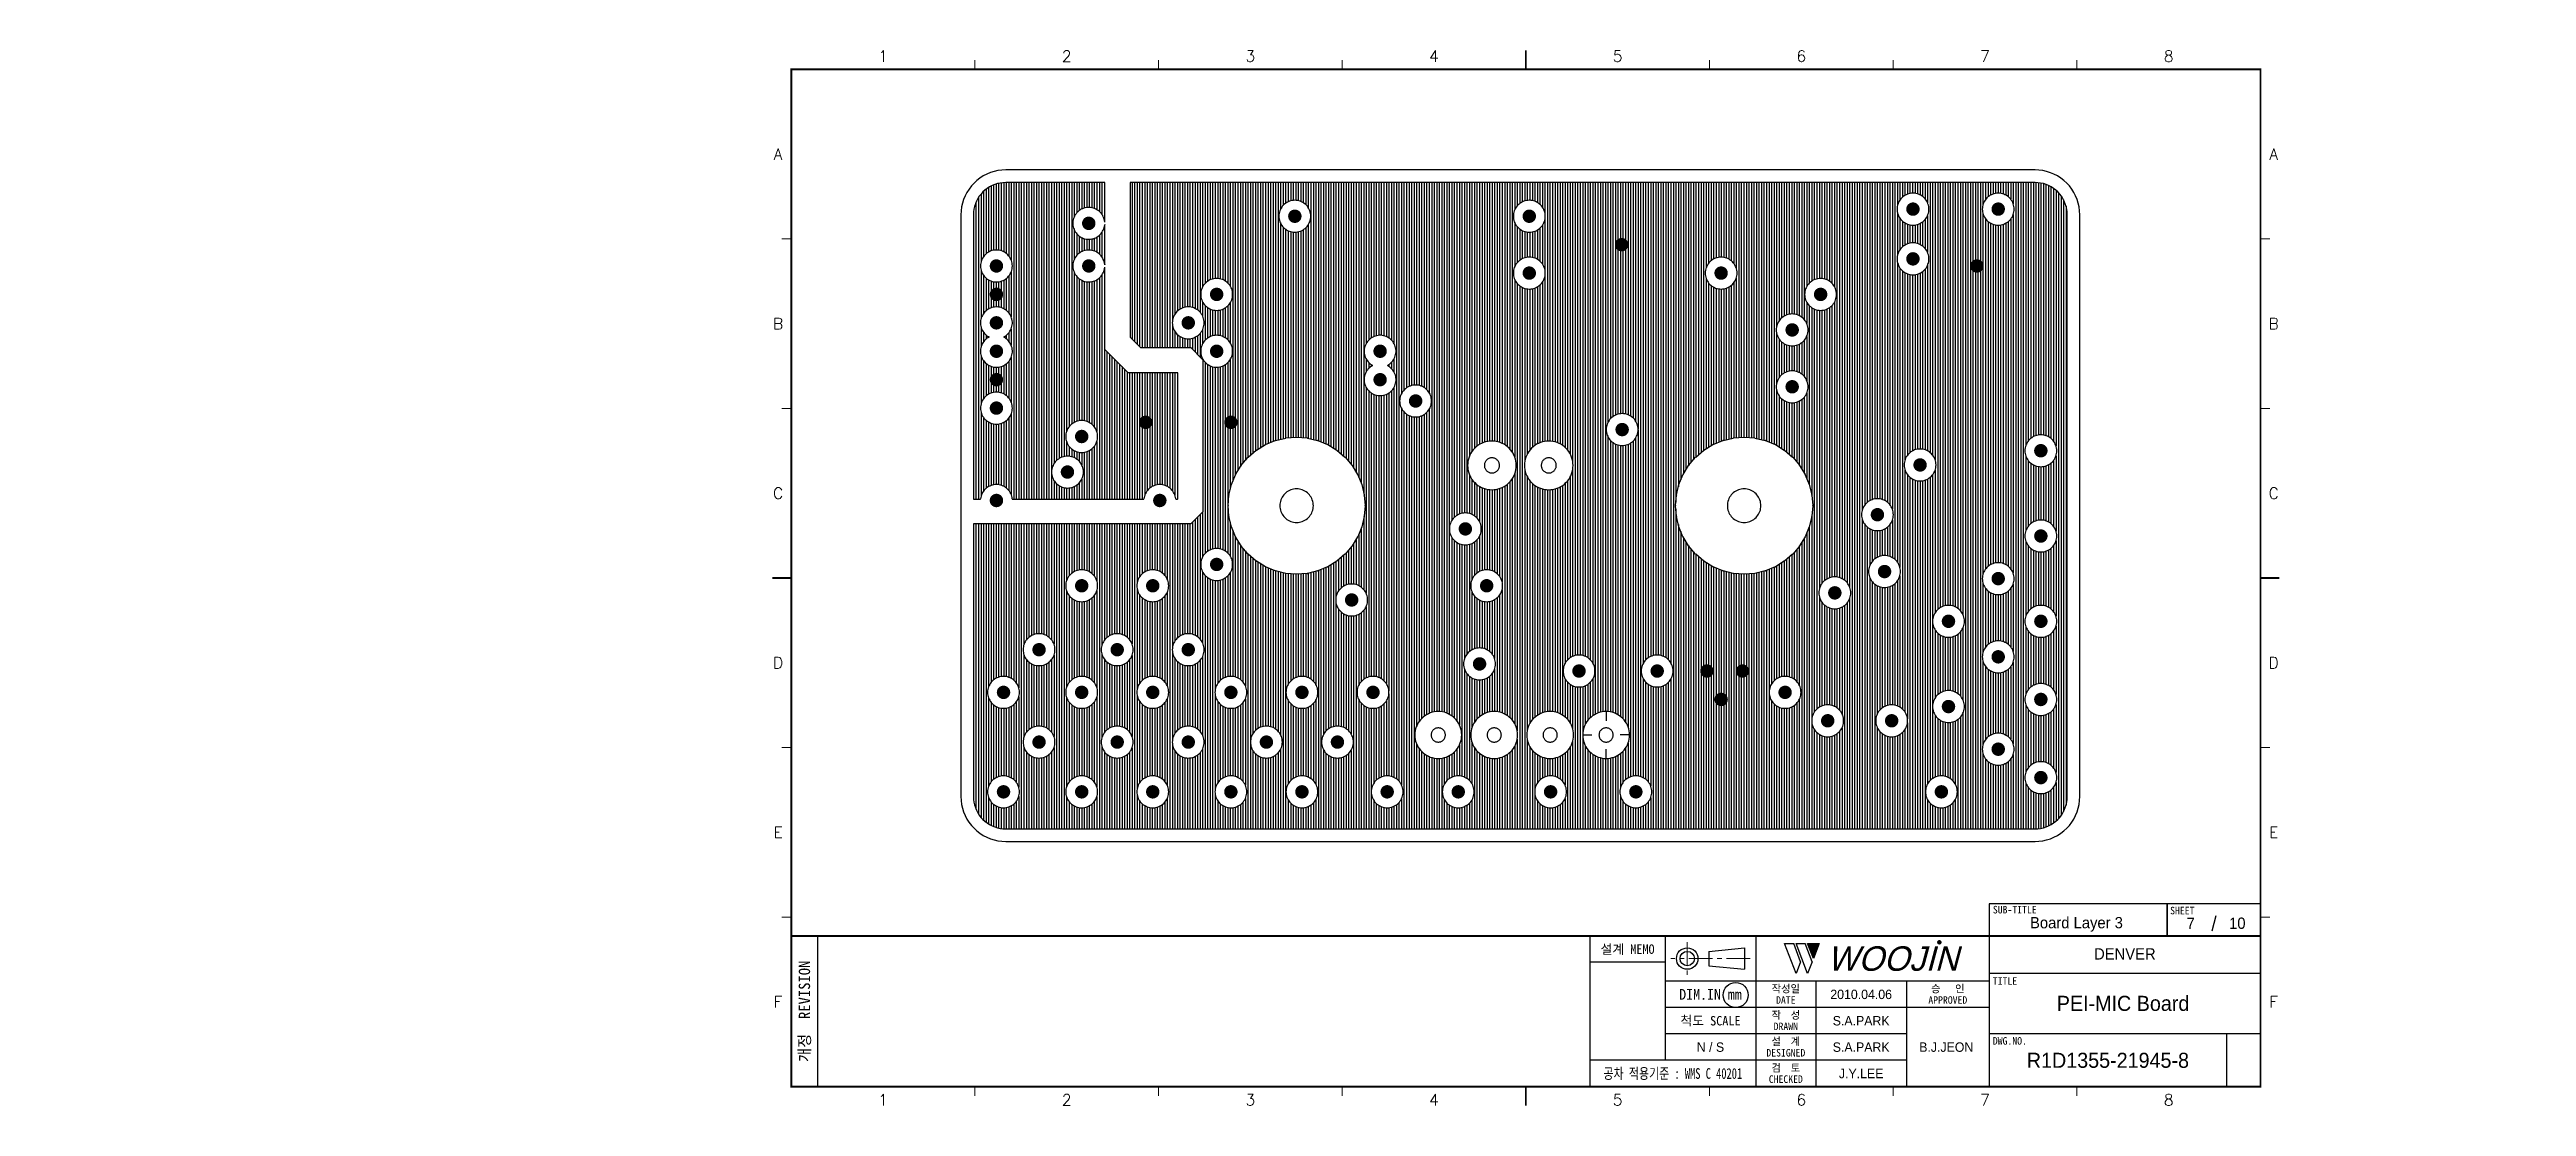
# Model space of a CAD drawing. Extents: x 295 to 953, y 10 to 290.
import ezdxf
from ezdxf.enums import TextEntityAlignment as Align

# ---------------------------------------------------------------- set-up
doc = ezdxf.new("R2010")
doc.units = 0
doc.header["$LTSCALE"] = 5
doc.header["$MEASUREMENT"] = 0
doc.linetypes.add('CENTER', pattern=[2, 1.25, -0.25, 0.25, -0.25])
doc.layers.get('0').update_dxf_attribs({"linetype": 'CONTINUOUS', "lineweight": 25})
for name, color, linetype, lineweight in [('2', 2, 'CENTER', 13), ('4', 4, 'CONTINUOUS', 18), ('6', 6, 'CONTINUOUS', 13)]:
    doc.layers.add(name, color=color, linetype=linetype, lineweight=lineweight)
for name, color, linetype in [('ART003_PHO', 3, 'CONTINUOUS'), ('SHEET', 3, 'CONTINUOUS'), ('문자', 4, 'CONTINUOUS'), ('테두리', 3, 'CONTINUOUS')]:
    doc.layers.add(name, color=color, linetype=linetype)
doc.styles.add('MARK', font='ARLRDBD.TTF')
doc.styles.get("Standard").update_dxf_attribs({"font": 'simplex.shx'})
doc.styles.add('굴림', font='')
doc.styles.add('굴림체', font='')
doc.styles.get('굴림').set_extended_font_data('Gulim')
doc.styles.get('굴림체').set_extended_font_data('GulimChe')

msp = doc.modelspace()

# ---------------------------------------------------------------- texts
at = {"color": 4, "style": '굴림'}
for s, p in [('2010.04.06', (775.98, 39.5)), ('S.A.PARK', (775.98, 32.5)), ('S.A.PARK', (775.98, 25.5)), ('B.J.JEON', (798.57, 25.5)), ('J.Y.LEE', (775.98, 18.5))]:
    msp.add_text(s, height=2.5, dxfattribs=at).set_placement(p, align=Align.MIDDLE_CENTER)
at = {"layer": '4', "style": '굴림'}
for s, p in [('Board Layer 3', (833.13, 58.53)), ('7', (863.44, 58.33)), ('10', (875.83, 58.38)), ('DENVER', (845.98, 50.24))]:
    msp.add_text(s, height=3, dxfattribs=at).set_placement(p, align=Align.MIDDLE_CENTER)
at = {"layer": '6', "char_height": 3.5278, "width": 39.2183, "attachment_point": 4}
for insert in [(295.11, 181.28), (295.11, 173.63)]:
    msp.add_mtext('{\\f굴림|b0|i0|c129;\\C7;', dxfattribs=dict(at, insert=insert))
at = {"layer": '6', "color": 4, "char_height": 3, "attachment_point": 4, "style": '굴림체'}
for insert, width in [((905.28, 137.42), 36.962), ((952.58, 106.26), 52.2944), ((952.58, 102.14), 52.2944), ((573.67, 73.54), 36.962)]:
    msp.add_mtext('{\\f굴림|b0|i0|c129;\\C7;', dxfattribs=dict(at, insert=insert, width=width))
at = {"layer": '문자', "style": '굴림'}
for s, height, p in [('PEI-MIC Board', 4, (845.5, 37.11)), ('N / S', 2.5, (735.98, 25.5)), ('R1D1355-21945-8', 4, (841.48, 22))]:
    msp.add_text(s, height=height, dxfattribs=at).set_placement(p, align=Align.MIDDLE_CENTER)

# ---------------------------------------------------------------- blocks, each defined once
blk = doc.blocks.new('B')
at = {"layer": '문자'}
blk.add_hatch(color=256, dxfattribs=at).paths.add_polyline_path([(13.79, 10), (15.31, 6), (16.84, 10)])
at = {"color": 4, "const_width": 0.6}
blk.add_lwpolyline([(48.46, 10.32, 1), (49.06, 10.32, 1)], format="xyb", close=True, dxfattribs=at)
at = {"layer": '문자'}
for p, q in [((10.73, 2), (7.68, 10)), ((7.68, 10), (10.09, 10)), ((11.94, 5.16), (10.09, 10)), ((10.73, 10), (13.15, 10)), ((13.79, 2), (10.73, 10)), ((14.99, 5.16), (13.15, 10)), ((13.79, 10), (16.84, 10)), ((15.31, 6), (13.79, 10)), ((16.84, 10), (15.31, 6)), ((11.94, 5.16), (10.73, 2)), ((14.99, 5.16), (13.79, 2))]:
    blk.add_line(p, q, dxfattribs=at)
at = {"layer": '문자', "style": 'MARK', "oblique": 15}
blk.add_text('WOOJIN', height=6.5, dxfattribs=at).set_placement((36.4, 6), align=Align.MIDDLE_CENTER)
blk = doc.blocks.new('C')
blk.add_line((15, 285), (15, 285))
at = {"layer": '2'}
for p, q in [((252.83, 53.35), (252.83, 44.65)), ((269.53, 49), (248.48, 49))]:
    blk.add_line(p, q, dxfattribs=at)
at = {"layer": 'SHEET'}
for p, q in [((393.14, 60.3), (392.07, 56.28)), ((22, 55), (22, 15)), ((227, 55), (227, 15)), ((247, 55), (247, 22)), ((271, 55), (271, 15)), ((271, 55), (271, 15)), ((333, 55), (333, 15)), ((247, 48), (227, 48)), ((333, 43), (247, 43)), ((287, 43), (287, 15)), ((311, 43), (311, 15)), ((405, 45), (333, 45)), ((333, 36), (247, 36)), ((311, 29), (247, 29)), ((405, 29), (333, 29)), ((396, 29), (396, 15)), ((311, 22), (227, 22))]:
    blk.add_line(p, q, dxfattribs=at)
at = {"layer": 'SHEET', "color": 4}
for p, q in [((258.53, 50.9), (268.03, 51.85)), ((258.53, 50.9), (258.53, 47.1)), ((258.53, 47.1), (268.03, 46.15)), ((268.03, 51.85), (268.03, 46.15))]:
    blk.add_line(p, q, dxfattribs=at)
at = {"layer": 'SHEET'}
for points in [[(333, 55), (380.19, 55), (380.19, 63.49), (333, 63.49)], [(380.19, 55), (405, 55), (405, 63.49), (380.19, 63.49)]]:
    blk.add_lwpolyline(points, close=True, dxfattribs=at)
at = {"layer": 'SHEET', "color": 4}
for radius in [2.85, 1.9]:
    blk.add_circle((252.83, 49), radius, dxfattribs=at)
at = {"layer": 'SHEET'}
blk.add_circle((265.7, 39.32), 3.32, dxfattribs=at)
at = {"layer": '테두리'}
blk.add_line((405, 285), (405, 15), dxfattribs=at)
for points, const_width in [([(210, 290), (210, 285)], 0.5), ([(15, 285), (15, 15), (405, 15), (405, 285), (15, 285)], 0.5), ([(63.75, 287.5), (63.75, 285)], 0.3), ([(112.5, 287.5), (112.5, 285)], 0.3), ([(161.25, 287.5), (161.25, 285)], 0.3), ([(258.75, 287.5), (258.75, 285)], 0.3), ([(307.5, 287.5), (307.5, 285)], 0.3), ([(356.25, 287.5), (356.25, 285)], 0.3), ([(12.5, 240), (15, 240)], 0.3), ([(407.5, 240), (405, 240)], 0.3), ([(12.5, 195), (15, 195)], 0.3), ([(407.5, 195), (405, 195)], 0.3), ([(10, 150), (15, 150)], 0.5), ([(410, 150), (405, 150)], 0.5), ([(12.5, 105), (15, 105)], 0.3), ([(407.5, 105), (405, 105)], 0.3), ([(12.5, 60), (15, 60)], 0.3), ([(407.5, 60), (405, 60)], 0.3), ([(15, 55), (405, 55)], 0.5), ([(63.75, 12.5), (63.75, 15)], 0.3), ([(112.5, 12.5), (112.5, 15)], 0.3), ([(161.25, 12.5), (161.25, 15)], 0.3), ([(210, 10), (210, 15)], 0.5), ([(258.75, 12.5), (258.75, 15)], 0.3), ([(307.5, 12.5), (307.5, 15)], 0.3), ([(356.25, 12.5), (356.25, 15)], 0.3)]:
    blk.add_lwpolyline(points, dxfattribs=dict(at, const_width=const_width))
blk.add_blockref('B', (271, 43))
at = {"layer": '문자'}
for s, p in [('1', (39.38, 288.5)), ('2', (88.12, 288.5)), ('3', (136.88, 288.5)), ('4', (185.62, 288.5)), ('5', (234.38, 288.5)), ('6', (283.12, 288.5)), ('7', (331.88, 288.5)), ('8', (380.62, 288.5)), ('A', (11.5, 262.5)), ('A', (408.5, 262.5)), ('B', (11.5, 217.5)), ('B', (408.5, 217.5)), ('C', (11.5, 172.5)), ('C', (408.5, 172.5)), ('D', (11.5, 127.5)), ('D', (408.5, 127.5)), ('E', (11.5, 82.5)), ('E', (408.5, 82.5)), ('F', (11.5, 37.5)), ('F', (408.5, 37.5)), ('1', (39.38, 11.5)), ('2', (88.12, 11.5)), ('3', (136.88, 11.5)), ('4', (185.62, 11.5)), ('5', (234.38, 11.5)), ('6', (283.12, 11.5)), ('7', (331.88, 11.5)), ('8', (380.62, 11.5))]:
    blk.add_text(s, height=3, dxfattribs=at).set_placement(p, align=Align.MIDDLE)
at = {"layer": '문자', "style": '굴림체'}
for s, height, p in [('SUB-TITLE', 2, (339.77, 61.98)), ('SHEET', 2, (384.24, 61.74)), ('설계 MEMO', 2.5, (237, 51.5)), ('DIM.IN mm', 2.85, (259, 39.5)), ('작성일', 2, (279, 41)), ('승   인', 2, (322, 41)), ('척도 SCALE', 2.5, (259, 32.5)), ('작  성', 2, (279, 34)), ('DATE', 2, (279, 38)), ('APPROVED', 2, (322, 38)), ('설  계', 2, (279, 27)), ('DRAWN', 2, (279, 31)), ('DESIGNED', 2, (279, 24)), ('검  토', 2, (279, 20)), ('CHECKED', 2, (279, 17))]:
    blk.add_text(s, height=height, dxfattribs=at).set_placement(p, align=Align.MIDDLE_CENTER)
blk.add_text('개정  REVISION', height=3, rotation=90, dxfattribs=at).set_placement((18.5, 35), align=Align.MIDDLE_CENTER)
for s, p in [('TITLE', (333.95, 42.05)), ('DWG.NO.', (333.95, 26.15))]:
    blk.add_text(s, height=2, dxfattribs=at).set_placement(p)
at = {"layer": '문자', "style": '굴림체', "width": 0.75}
blk.add_text('공차 적용기준 : WMS C 40201', height=2.85, dxfattribs=at).set_placement((249, 18.5), align=Align.MIDDLE_CENTER)

# ---------------------------------------------------------------- linework, layer by layer
msp.add_line((491.98, 15), (491.98, 15))
msp.add_line((491.98, 15), (491.98, 15))
at = {"const_width": 1.78}
for points in [[(570.96, 245.02, 1), (570.96, 243.23, 1)], [(625.66, 246.9, 1), (625.66, 245.12, 1)], [(687.89, 246.9, 1), (687.89, 245.12, 1)], [(789.73, 248.79, 1), (789.73, 247.01, 1)], [(812.36, 248.79, 1), (812.36, 247.01, 1)], [(712.41, 239.36, 1), (712.41, 237.58, 1)], [(546.45, 233.7, 1), (546.45, 231.92, 1)], [(570.96, 233.7, 1), (570.96, 231.92, 1)], [(687.89, 231.81, 1), (687.89, 230.03, 1)], [(738.81, 231.81, 1), (738.81, 230.03, 1)], [(789.73, 235.59, 1), (789.73, 233.8, 1)], [(806.71, 233.7, 1), (806.71, 231.92, 1)], [(546.45, 226.16, 1), (546.45, 224.37, 1)], [(604.91, 226.16, 1), (604.91, 224.37, 1)], [(765.22, 226.16, 1), (765.22, 224.37, 1)], [(546.45, 218.61, 1), (546.45, 216.83, 1)], [(597.37, 218.61, 1), (597.37, 216.83, 1)], [(757.67, 216.73, 1), (757.67, 214.94, 1)], [(546.45, 211.07, 1), (546.45, 209.29, 1)], [(604.91, 211.07, 1), (604.91, 209.29, 1)], [(648.29, 211.07, 1), (648.29, 209.29, 1)], [(546.45, 203.52, 1), (546.45, 201.74, 1)], [(648.29, 203.52, 1), (648.29, 201.74, 1)], [(657.72, 197.87, 1), (657.72, 196.08, 1)], [(757.67, 201.64, 1), (757.67, 199.86, 1)], [(546.45, 195.98, 1), (546.45, 194.2, 1)], [(586.05, 192.21, 1), (586.05, 190.43, 1)], [(608.68, 192.21, 1), (608.68, 190.43, 1)], [(712.54, 190.28, 1), (712.54, 188.5, 1)], [(569.08, 188.44, 1), (569.08, 186.66, 1)], [(823.68, 184.67, 1), (823.68, 182.88, 1)], [(565.3, 179.01, 1), (565.3, 177.23, 1)], [(791.62, 180.89, 1), (791.62, 179.11, 1)], [(546.45, 171.46, 1), (546.45, 169.68, 1)], [(589.82, 171.46, 1), (589.82, 169.68, 1)], [(670.92, 163.92, 1), (670.92, 162.14, 1)], [(780.3, 167.69, 1), (780.3, 165.91, 1)], [(823.68, 162.03, 1), (823.68, 160.25, 1)], [(604.91, 154.49, 1), (604.91, 152.71, 1)], [(782.19, 152.6, 1), (782.19, 150.82, 1)], [(812.36, 150.72, 1), (812.36, 148.94, 1)], [(569.08, 148.83, 1), (569.08, 147.05, 1)], [(587.94, 148.83, 1), (587.94, 147.05, 1)], [(640.74, 145.06, 1), (640.74, 143.28, 1)], [(676.58, 148.83, 1), (676.58, 147.05, 1)], [(768.99, 146.95, 1), (768.99, 145.16, 1)], [(799.16, 139.4, 1), (799.16, 137.62, 1)], [(823.68, 139.4, 1), (823.68, 137.62, 1)], [(557.76, 131.86, 1), (557.76, 130.08, 1)], [(578.51, 131.86, 1), (578.51, 130.08, 1)], [(597.37, 131.86, 1), (597.37, 130.08, 1)], [(674.69, 128.09, 1), (674.69, 126.3, 1)], [(701.09, 126.2, 1), (701.09, 124.42, 1)], [(721.84, 126.2, 1), (721.84, 124.42, 1)], [(735.04, 126.2, 1), (735.04, 124.42, 1)], [(744.47, 126.2, 1), (744.47, 124.42, 1)], [(812.36, 129.97, 1), (812.36, 128.19, 1)], [(548.33, 120.54, 1), (548.33, 118.76, 1)], [(569.08, 120.54, 1), (569.08, 118.76, 1)], [(587.94, 120.54, 1), (587.94, 118.76, 1)], [(608.68, 120.54, 1), (608.68, 118.76, 1)], [(627.54, 120.54, 1), (627.54, 118.76, 1)], [(646.4, 120.54, 1), (646.4, 118.76, 1)], [(738.81, 118.66, 1), (738.81, 116.87, 1)], [(755.79, 120.54, 1), (755.79, 118.76, 1)], [(823.68, 118.66, 1), (823.68, 116.87, 1)], [(767.1, 113, 1), (767.1, 111.22, 1)], [(784.08, 113, 1), (784.08, 111.22, 1)], [(799.16, 116.77, 1), (799.16, 114.99, 1)], [(557.76, 107.34, 1), (557.76, 105.56, 1)], [(578.51, 107.34, 1), (578.51, 105.56, 1)], [(597.37, 107.34, 1), (597.37, 105.56, 1)], [(618.11, 107.34, 1), (618.11, 105.56, 1)], [(636.97, 107.34, 1), (636.97, 105.56, 1)], [(812.36, 105.46, 1), (812.36, 103.67, 1)], [(823.68, 97.91, 1), (823.68, 96.13, 1)], [(548.33, 94.14, 1), (548.33, 92.36, 1)], [(569.08, 94.14, 1), (569.08, 92.36, 1)], [(587.94, 94.14, 1), (587.94, 92.36, 1)], [(608.68, 94.14, 1), (608.68, 92.36, 1)], [(627.54, 94.14, 1), (627.54, 92.36, 1)], [(650.17, 94.14, 1), (650.17, 92.36, 1)], [(669.03, 94.14, 1), (669.03, 92.36, 1)], [(693.55, 94.14, 1), (693.55, 92.36, 1)], [(716.18, 94.14, 1), (716.18, 92.36, 1)], [(797.28, 94.14, 1), (797.28, 92.36, 1)]]:
    msp.add_lwpolyline(points, format="xyb", close=True, dxfattribs=at)
at = {"layer": 'ART003_PHO', "color": 7}
for p, q in [((542.96, 256.7), (542.08, 256.14)), ((543.88, 257.18), (542.96, 256.7)), ((544.83, 257.58), (543.88, 257.18)), ((545.82, 257.89), (544.83, 257.58)), ((546.83, 258.11), (545.82, 257.89)), ((547.86, 258.25), (546.83, 258.11)), ((548.9, 258.29), (547.86, 258.25)), ((822.14, 258.29), (548.9, 258.29)), ((823.17, 258.25), (822.14, 258.29)), ((824.2, 258.11), (823.17, 258.25)), ((825.21, 257.89), (824.2, 258.11)), ((826.2, 257.57), (825.21, 257.89)), ((827.16, 257.18), (826.2, 257.57)), ((828.08, 256.7), (827.16, 257.18)), ((828.95, 256.14), (828.08, 256.7)), ((537.73, 250.48), (537.42, 249.49)), ((538.13, 251.43), (537.73, 250.48)), ((538.61, 252.35), (538.13, 251.43)), ((539.17, 253.23), (538.61, 252.35)), ((539.8, 254.05), (539.17, 253.23)), ((540.5, 254.81), (539.8, 254.05)), ((541.26, 255.51), (540.5, 254.81)), ((541.16, 250.02), (540.87, 249.33)), ((541.5, 250.68), (541.16, 250.02)), ((542.08, 256.14), (541.26, 255.51)), ((541.9, 251.31), (541.5, 250.68)), ((541.69, 251), (541.69, 170.94)), ((542.36, 251.9), (541.9, 251.31)), ((542.86, 252.45), (542.36, 251.9)), ((542.36, 251.91), (542.36, 233.91)), ((543.41, 252.95), (542.86, 252.45)), ((543.03, 252.61), (543.03, 235.31)), ((544, 253.41), (543.41, 252.95)), ((543.7, 253.18), (543.7, 236.03)), ((544.63, 253.81), (544, 253.41)), ((544.36, 253.65), (544.36, 236.49)), ((545.29, 254.15), (544.63, 253.81)), ((545.03, 254.03), (545.03, 236.8)), ((545.98, 254.44), (545.29, 254.15)), ((545.7, 254.33), (545.7, 236.98)), ((546.69, 254.66), (545.98, 254.44)), ((546.37, 254.57), (546.37, 237.04)), ((547.41, 254.82), (546.69, 254.66)), ((547.04, 254.75), (547.04, 237)), ((548.15, 254.92), (547.41, 254.82)), ((547.71, 254.87), (547.71, 236.85)), ((548.9, 254.95), (548.15, 254.92)), ((548.37, 254.93), (548.37, 236.58)), ((575.22, 254.95), (548.9, 254.95)), ((549.04, 254.95), (549.04, 236.15)), ((549.71, 254.95), (549.71, 235.5)), ((550.38, 254.95), (550.38, 234.37)), ((551.05, 254.95), (551.05, 170.94)), ((551.72, 254.95), (551.72, 170.94)), ((552.38, 254.95), (552.38, 170.94)), ((553.05, 254.95), (553.05, 170.94)), ((553.72, 254.95), (553.72, 170.94)), ((554.39, 254.95), (554.39, 170.94)), ((555.06, 254.95), (555.06, 170.94)), ((555.72, 254.95), (555.72, 170.94)), ((556.39, 254.95), (556.39, 170.94)), ((557.06, 254.95), (557.06, 170.94)), ((557.73, 254.95), (557.73, 170.94)), ((558.4, 254.95), (558.4, 170.94)), ((559.07, 254.95), (559.07, 170.94)), ((559.73, 254.95), (559.73, 170.94)), ((560.4, 254.95), (560.4, 170.94)), ((561.07, 254.95), (561.07, 170.94)), ((561.74, 254.95), (561.74, 180.4)), ((562.41, 254.95), (562.41, 181.2)), ((563.08, 254.95), (563.08, 181.71)), ((563.74, 254.95), (563.74, 182.05)), ((564.41, 254.95), (564.41, 182.25)), ((565.08, 254.95), (565.08, 188.94)), ((565.75, 254.95), (565.75, 190.16)), ((566.42, 254.95), (566.42, 190.84)), ((567.08, 254.95), (567.08, 245.82)), ((567.75, 254.95), (567.75, 246.88)), ((568.42, 254.95), (568.42, 247.51)), ((569.09, 254.95), (569.09, 247.92)), ((569.76, 254.95), (569.76, 248.18)), ((570.43, 254.95), (570.43, 248.32)), ((571.09, 254.95), (571.09, 248.35)), ((571.76, 254.95), (571.76, 248.28)), ((572.43, 254.95), (572.43, 248.09)), ((573.1, 254.95), (573.1, 247.78)), ((573.77, 254.95), (573.77, 247.29)), ((574.44, 254.95), (574.44, 246.54)), ((575.1, 254.95), (575.1, 245)), ((575.23, 254.95), (575.22, 254.95)), ((575.22, 254.95), (575.22, 254.95)), ((575.22, 254.95), (575.22, 254.95)), ((575.24, 254.95), (575.23, 254.95)), ((575.23, 254.95), (575.23, 254.95)), ((575.23, 254.95), (575.23, 254.95)), ((575.24, 254.94), (575.24, 254.95)), ((575.25, 254.94), (575.24, 254.94)), ((575.24, 254.94), (575.24, 254.94)), ((575.24, 254.94), (575.24, 254.94)), ((575.25, 254.93), (575.25, 254.94)), ((575.25, 254.92), (575.25, 254.93)), ((575.25, 254.93), (575.25, 254.93)), ((575.25, 254.93), (575.25, 254.93)), ((575.25, 254.93), (575.25, 254.93)), ((575.25, 254.91), (575.25, 254.92)), ((575.25, 254.92), (575.25, 254.92)), ((575.25, 254.92), (575.25, 254.92)), ((575.25, 244.48), (575.25, 254.91)), ((581.95, 254.94), (581.94, 254.93)), ((581.94, 254.93), (581.94, 254.93)), ((581.94, 254.93), (581.94, 254.93)), ((581.94, 254.93), (581.94, 254.93)), ((581.94, 254.93), (581.94, 254.92)), ((581.94, 254.92), (581.94, 254.92)), ((581.94, 254.92), (581.94, 254.92)), ((581.94, 254.92), (581.94, 254.91)), ((581.94, 254.91), (581.94, 213.91)), ((581.96, 254.95), (581.95, 254.94)), ((581.95, 254.94), (581.95, 254.94)), ((581.95, 254.94), (581.95, 254.94)), ((581.95, 254.94), (581.95, 254.94)), ((581.97, 254.95), (581.96, 254.95)), ((581.96, 254.95), (581.96, 254.95)), ((581.96, 254.95), (581.96, 254.95)), ((581.96, 254.95), (581.96, 254.95)), ((822.14, 254.95), (581.97, 254.95)), ((581.97, 254.95), (581.97, 254.95)), ((581.97, 254.95), (581.97, 254.95)), ((582.45, 254.95), (582.45, 213.38)), ((583.12, 254.95), (583.12, 212.71)), ((583.79, 254.95), (583.79, 212.04)), ((584.46, 254.95), (584.46, 211.37)), ((585.13, 254.95), (585.13, 211.14)), ((585.8, 254.95), (585.8, 211.14)), ((586.46, 254.95), (586.46, 211.14)), ((587.13, 254.95), (587.13, 211.14)), ((587.8, 254.95), (587.8, 211.14)), ((588.47, 254.95), (588.47, 211.14)), ((589.14, 254.95), (589.14, 211.14)), ((589.81, 254.95), (589.81, 211.14)), ((590.47, 254.95), (590.47, 211.14)), ((591.14, 254.95), (591.14, 211.14)), ((591.81, 254.95), (591.81, 211.14)), ((592.48, 254.95), (592.48, 211.14)), ((593.15, 254.95), (593.15, 218.05)), ((593.81, 254.95), (593.81, 220.02)), ((594.48, 254.95), (594.48, 220.82)), ((595.15, 254.95), (595.15, 221.33)), ((595.82, 254.95), (595.82, 221.66)), ((596.49, 254.95), (596.49, 221.86)), ((597.16, 254.95), (597.16, 221.95)), ((597.82, 254.95), (597.82, 221.93)), ((598.49, 254.95), (598.49, 221.8)), ((599.16, 254.95), (599.16, 221.55)), ((599.83, 254.95), (599.83, 221.16)), ((600.5, 254.95), (600.5, 220.57)), ((601.17, 254.95), (601.17, 227.24)), ((601.83, 254.95), (601.83, 228.17)), ((602.5, 254.95), (602.5, 228.75)), ((603.17, 254.95), (603.17, 229.12)), ((603.84, 254.95), (603.84, 229.36)), ((604.51, 254.95), (604.51, 229.48)), ((605.18, 254.95), (605.18, 229.49)), ((605.84, 254.95), (605.84, 229.39)), ((606.51, 254.95), (606.51, 229.18)), ((607.18, 254.95), (607.18, 228.84)), ((607.85, 254.95), (607.85, 228.31)), ((608.52, 254.95), (608.52, 227.48)), ((609.18, 254.95), (609.18, 175.71)), ((609.85, 254.95), (609.85, 177.32)), ((610.52, 254.95), (610.52, 178.45)), ((611.19, 254.95), (611.19, 179.54)), ((611.86, 254.95), (611.86, 180.42)), ((612.53, 254.95), (612.53, 181.21)), ((613.19, 254.95), (613.19, 181.99)), ((613.86, 254.95), (613.86, 182.58)), ((614.53, 254.95), (614.53, 183.15)), ((615.2, 254.95), (615.2, 183.72)), ((615.87, 254.95), (615.87, 184.18)), ((616.54, 254.95), (616.54, 184.59)), ((617.2, 254.95), (617.2, 185)), ((617.87, 254.95), (617.87, 185.41)), ((618.54, 254.95), (618.54, 185.68)), ((619.21, 254.95), (619.21, 185.96)), ((619.88, 254.95), (619.88, 186.24)), ((620.54, 254.95), (620.54, 186.51)), ((621.21, 254.95), (621.21, 186.67)), ((621.88, 254.95), (621.88, 247.93)), ((622.55, 254.95), (622.55, 248.89)), ((623.22, 254.95), (623.22, 249.47)), ((623.87, 249.85), (623.54, 249.68)), ((623.87, 249.85), (623.54, 249.68)), ((624.21, 249.99), (623.87, 249.85)), ((624.21, 249.99), (623.87, 249.85)), ((623.89, 254.95), (623.89, 249.86)), ((624.56, 250.1), (624.21, 249.99)), ((624.56, 250.1), (624.21, 249.99)), ((624.55, 254.95), (624.55, 250.1)), ((624.92, 250.18), (624.56, 250.1)), ((624.92, 250.18), (624.56, 250.1)), ((625.29, 250.23), (624.92, 250.18)), ((625.29, 250.23), (624.92, 250.18)), ((625.22, 254.95), (625.22, 250.22)), ((625.66, 250.24), (625.29, 250.23)), ((625.66, 250.24), (625.29, 250.23)), ((626.02, 250.23), (625.66, 250.24)), ((626.02, 250.23), (625.66, 250.24)), ((625.89, 254.95), (625.89, 250.24)), ((626.39, 250.18), (626.02, 250.23)), ((626.39, 250.18), (626.02, 250.23)), ((626.75, 250.1), (626.39, 250.18)), ((626.75, 250.1), (626.39, 250.18)), ((626.56, 254.95), (626.56, 250.15)), ((627.1, 249.99), (626.75, 250.1)), ((627.1, 249.99), (626.75, 250.1)), ((627.44, 249.85), (627.1, 249.99)), ((627.44, 249.85), (627.1, 249.99)), ((627.23, 254.95), (627.23, 249.94)), ((627.77, 249.68), (627.44, 249.85)), ((627.77, 249.68), (627.44, 249.85)), ((627.9, 254.95), (627.9, 249.6)), ((628.56, 254.95), (628.56, 249.08)), ((629.23, 254.95), (629.23, 248.27)), ((629.9, 254.95), (629.9, 186.93)), ((630.57, 254.95), (630.57, 186.77)), ((631.24, 254.95), (631.24, 186.61)), ((631.91, 254.95), (631.91, 186.42)), ((632.57, 254.95), (632.57, 186.15)), ((633.24, 254.95), (633.24, 185.87)), ((633.91, 254.95), (633.91, 185.59)), ((634.58, 254.95), (634.58, 185.28)), ((635.25, 254.95), (635.25, 184.87)), ((635.91, 254.95), (635.91, 184.46)), ((636.58, 254.95), (636.58, 184.05)), ((637.25, 254.95), (637.25, 183.53)), ((637.92, 254.95), (637.92, 182.96)), ((638.59, 254.95), (638.59, 182.39)), ((639.26, 254.95), (639.26, 181.73)), ((639.92, 254.95), (639.92, 180.95)), ((640.59, 254.95), (640.59, 180.17)), ((641.26, 254.95), (641.26, 179.19)), ((641.93, 254.95), (641.93, 178.1)), ((642.6, 254.95), (642.6, 176.79)), ((643.27, 254.95), (643.27, 175.18)), ((643.93, 254.95), (643.93, 172.66)), ((644.6, 254.95), (644.6, 212.26)), ((645.27, 254.95), (645.27, 213.15)), ((645.94, 254.95), (645.94, 213.7)), ((646.61, 254.95), (646.61, 214.06)), ((647.27, 254.95), (647.27, 214.29)), ((647.94, 254.95), (647.94, 214.4)), ((648.61, 254.95), (648.61, 214.4)), ((649.28, 254.95), (649.28, 214.29)), ((649.95, 254.95), (649.95, 214.07)), ((650.62, 254.95), (650.62, 213.71)), ((651.28, 254.95), (651.28, 213.17)), ((651.95, 254.95), (651.95, 212.29)), ((652.62, 254.95), (652.62, 96.7)), ((653.29, 254.95), (653.29, 96.11)), ((653.96, 254.95), (653.96, 198.92)), ((654.63, 254.95), (654.63, 199.87)), ((655.29, 254.95), (655.29, 200.45)), ((655.96, 254.95), (655.96, 200.83)), ((656.63, 254.95), (656.63, 201.07)), ((657.3, 254.95), (657.3, 201.19)), ((657.97, 254.95), (657.97, 201.2)), ((658.64, 254.95), (658.64, 201.11)), ((659.3, 254.95), (659.3, 200.9)), ((659.97, 254.95), (659.97, 200.56)), ((660.64, 254.95), (660.64, 200.04)), ((661.31, 254.95), (661.31, 199.21)), ((661.98, 254.95), (661.98, 114.31)), ((662.64, 254.95), (662.64, 114.46)), ((663.31, 254.95), (663.31, 114.54)), ((663.98, 254.95), (663.98, 114.55)), ((664.65, 254.95), (664.65, 114.49)), ((665.32, 254.95), (665.32, 114.35)), ((665.99, 254.95), (665.99, 114.14)), ((666.65, 254.95), (666.65, 113.83)), ((667.32, 254.95), (667.32, 165.26)), ((667.99, 254.95), (667.99, 166.09)), ((668.66, 254.95), (668.66, 166.61)), ((669.33, 254.95), (669.33, 166.95)), ((670, 254.95), (670, 167.16)), ((670.66, 254.95), (670.66, 167.25)), ((671.33, 254.95), (671.33, 167.24)), ((672, 254.95), (672, 182.35)), ((672.67, 254.95), (672.67, 183.57)), ((673.34, 254.95), (673.34, 184.38)), ((674, 254.95), (674, 184.98)), ((674.67, 254.95), (674.67, 185.44)), ((675.34, 254.95), (675.34, 185.78)), ((676.01, 254.95), (676.01, 186.04)), ((676.68, 254.95), (676.68, 186.21)), ((677.35, 254.95), (677.35, 186.31)), ((678.01, 254.95), (678.01, 186.34)), ((678.68, 254.95), (678.68, 186.3)), ((679.35, 254.95), (679.35, 186.19)), ((680.02, 254.95), (680.02, 186.01)), ((680.69, 254.95), (680.69, 185.74)), ((681.36, 254.95), (681.36, 185.39)), ((682.02, 254.95), (682.02, 184.91)), ((682.69, 254.95), (682.69, 184.29)), ((683.36, 254.95), (683.36, 183.45)), ((684.03, 254.95), (684.03, 247.74)), ((684.7, 254.95), (684.7, 248.79)), ((685.37, 254.95), (685.37, 249.41)), ((686.1, 249.85), (685.78, 249.68)), ((686.1, 249.85), (685.78, 249.68)), ((686.03, 254.95), (686.03, 249.81)), ((686.44, 249.99), (686.1, 249.85)), ((686.44, 249.99), (686.1, 249.85)), ((686.8, 250.1), (686.44, 249.99)), ((686.8, 250.1), (686.44, 249.99)), ((686.7, 254.95), (686.7, 250.07)), ((687.16, 250.18), (686.8, 250.1)), ((687.16, 250.18), (686.8, 250.1)), ((687.52, 250.23), (687.16, 250.18)), ((687.52, 250.23), (687.16, 250.18)), ((687.37, 254.95), (687.37, 250.21)), ((687.89, 250.24), (687.52, 250.23)), ((687.89, 250.24), (687.52, 250.23)), ((688.26, 250.23), (687.89, 250.24)), ((688.26, 250.23), (687.89, 250.24)), ((688.04, 254.95), (688.04, 250.24)), ((688.63, 250.18), (688.26, 250.23)), ((688.63, 250.18), (688.26, 250.23)), ((688.99, 250.1), (688.63, 250.18)), ((688.99, 250.1), (688.63, 250.18)), ((688.71, 254.95), (688.71, 250.16)), ((689.34, 249.99), (688.99, 250.1)), ((689.34, 249.99), (688.99, 250.1)), ((689.68, 249.85), (689.34, 249.99)), ((689.68, 249.85), (689.34, 249.99)), ((689.37, 254.95), (689.37, 249.97)), ((690.01, 249.68), (689.68, 249.85)), ((690.01, 249.68), (689.68, 249.85)), ((690.04, 254.95), (690.04, 249.66)), ((690.71, 254.95), (690.71, 249.17)), ((691.38, 254.95), (691.38, 248.41)), ((692.05, 254.95), (692.05, 246.81)), ((692.72, 254.95), (692.72, 186.33)), ((693.38, 254.95), (693.38, 186.34)), ((694.05, 254.95), (694.05, 186.27)), ((694.72, 254.95), (694.72, 186.13)), ((695.39, 254.95), (695.39, 185.91)), ((696.06, 254.95), (696.06, 185.61)), ((696.73, 254.95), (696.73, 185.2)), ((697.39, 254.95), (697.39, 184.67)), ((698.06, 254.95), (698.06, 183.97)), ((698.73, 254.95), (698.73, 182.98)), ((699.4, 254.95), (699.4, 181.13)), ((700.07, 254.95), (700.07, 129.42)), ((700.73, 254.95), (700.73, 129.53)), ((701.4, 254.95), (701.4, 129.53)), ((702.07, 254.95), (702.07, 129.43)), ((702.74, 254.95), (702.74, 129.21)), ((703.41, 254.95), (703.41, 128.85)), ((704.08, 254.95), (704.08, 128.31)), ((704.74, 254.95), (704.74, 127.45)), ((705.41, 254.95), (705.41, 113.86)), ((706.08, 254.95), (706.08, 114.16)), ((706.75, 254.95), (706.75, 114.37)), ((707.42, 254.95), (707.42, 114.5)), ((708.09, 254.95), (708.09, 114.56)), ((708.75, 254.95), (708.75, 191.27)), ((709.42, 254.95), (709.42, 192.25)), ((710.09, 254.95), (710.09, 192.84)), ((710.76, 254.95), (710.76, 193.23)), ((711.43, 254.95), (711.43, 193.47)), ((712.1, 254.95), (712.1, 193.6)), ((712.76, 254.95), (712.76, 193.61)), ((713.43, 254.95), (713.43, 193.53)), ((714.1, 254.95), (714.1, 193.32)), ((714.77, 254.95), (714.77, 192.99)), ((715.44, 254.95), (715.44, 192.48)), ((716.1, 254.95), (716.1, 191.67)), ((716.77, 254.95), (716.77, 189.52)), ((717.44, 254.95), (717.44, 97.29)), ((718.11, 254.95), (718.11, 127.31)), ((718.78, 254.95), (718.78, 128.23)), ((719.45, 254.95), (719.45, 128.8)), ((720.11, 254.95), (720.11, 129.17)), ((720.78, 254.95), (720.78, 129.41)), ((721.45, 254.95), (721.45, 129.52)), ((722.12, 254.95), (722.12, 129.53)), ((722.79, 254.95), (722.79, 129.43)), ((723.46, 254.95), (723.46, 129.22)), ((724.12, 254.95), (724.12, 128.87)), ((724.79, 254.95), (724.79, 128.34)), ((725.46, 254.95), (725.46, 127.5)), ((726.13, 254.95), (726.13, 83.43)), ((726.8, 254.95), (726.8, 170.12)), ((727.46, 254.95), (727.46, 174.19)), ((728.13, 254.95), (728.13, 176.07)), ((728.8, 254.95), (728.8, 177.61)), ((729.47, 254.95), (729.47, 178.7)), ((730.14, 254.95), (730.14, 179.79)), ((730.81, 254.95), (730.81, 180.6)), ((731.47, 254.95), (731.47, 181.38)), ((732.14, 254.95), (732.14, 182.13)), ((732.81, 254.95), (732.81, 182.7)), ((733.48, 254.95), (733.48, 183.27)), ((734.15, 254.95), (734.15, 183.85)), ((734.82, 254.95), (734.82, 232.32)), ((735.48, 254.95), (735.48, 233.54)), ((736.15, 254.95), (736.15, 234.21)), ((736.82, 254.95), (736.82, 234.66)), ((737.49, 254.95), (737.49, 234.94)), ((738.16, 254.95), (738.16, 235.1)), ((738.83, 254.95), (738.83, 235.16)), ((739.49, 254.95), (739.49, 235.1)), ((740.16, 254.95), (740.16, 234.93)), ((740.83, 254.95), (740.83, 234.64)), ((741.5, 254.95), (741.5, 234.19)), ((742.17, 254.95), (742.17, 233.5)), ((742.83, 254.95), (742.83, 232.24)), ((743.5, 254.95), (743.5, 187.27)), ((744.17, 254.95), (744.17, 187.33)), ((744.84, 254.95), (744.84, 187.38)), ((745.51, 254.95), (745.51, 187.34)), ((746.18, 254.95), (746.18, 187.28)), ((746.84, 254.95), (746.84, 187.23)), ((747.51, 254.95), (747.51, 187.18)), ((748.18, 254.95), (748.18, 187.06)), ((748.85, 254.95), (748.85, 186.9)), ((749.52, 254.95), (749.52, 186.74)), ((750.19, 254.95), (750.19, 186.58)), ((750.85, 254.95), (750.85, 186.36)), ((751.52, 254.95), (751.52, 186.09)), ((752.19, 254.95), (752.19, 185.81)), ((752.86, 254.95), (752.86, 185.53)), ((753.53, 254.95), (753.53, 216.69)), ((754.19, 254.95), (754.19, 218.25)), ((754.86, 254.95), (754.86, 219)), ((755.53, 254.95), (755.53, 219.49)), ((756.2, 254.95), (756.2, 219.8)), ((756.87, 254.95), (756.87, 219.99)), ((757.54, 254.95), (757.54, 220.07)), ((758.2, 254.95), (758.2, 220.03)), ((758.87, 254.95), (758.87, 219.89)), ((759.54, 254.95), (759.54, 219.63)), ((760.21, 254.95), (760.21, 219.22)), ((760.88, 254.95), (760.88, 218.6)), ((761.55, 254.95), (761.55, 227.37)), ((762.21, 254.95), (762.21, 228.25)), ((762.88, 254.95), (762.88, 228.8)), ((763.55, 254.95), (763.55, 229.16)), ((764.22, 254.95), (764.22, 229.38)), ((764.89, 254.95), (764.89, 229.48)), ((765.56, 254.95), (765.56, 229.48)), ((766.22, 254.95), (766.22, 229.38)), ((766.89, 254.95), (766.89, 229.15)), ((767.56, 254.95), (767.56, 228.79)), ((768.23, 254.95), (768.23, 228.24)), ((768.9, 254.95), (768.9, 227.35)), ((769.56, 254.95), (769.56, 150.25)), ((770.23, 254.95), (770.23, 150.1)), ((770.9, 254.95), (770.9, 149.83)), ((771.57, 254.95), (771.57, 149.41)), ((772.24, 254.95), (772.24, 148.77)), ((772.91, 254.95), (772.91, 147.65)), ((773.57, 254.95), (773.57, 83.43)), ((774.24, 254.95), (774.24, 83.43)), ((774.91, 254.95), (774.91, 83.43)), ((775.58, 254.95), (775.58, 83.43)), ((776.25, 254.95), (776.25, 168.01)), ((776.92, 254.95), (776.92, 169.34)), ((777.58, 254.95), (777.58, 170.04)), ((778.25, 254.95), (778.25, 170.5)), ((778.92, 254.95), (778.92, 170.8)), ((779.59, 254.95), (779.59, 170.97)), ((780.26, 254.95), (780.26, 171.03)), ((780.92, 254.95), (780.92, 170.99)), ((781.59, 254.95), (781.59, 170.83)), ((782.26, 254.95), (782.26, 170.55)), ((782.93, 254.95), (782.93, 170.12)), ((783.6, 254.95), (783.6, 169.46)), ((784.27, 254.95), (784.27, 168.29)), ((784.93, 254.95), (784.93, 154.93)), ((785.6, 254.95), (785.6, 248.82)), ((786.07, 250.01), (785.9, 249.69)), ((786.07, 250.01), (785.9, 249.69)), ((786.27, 250.32), (786.07, 250.01)), ((786.27, 250.32), (786.07, 250.01)), ((786.27, 254.95), (786.27, 250.33)), ((786.49, 250.62), (786.27, 250.32)), ((786.49, 250.62), (786.27, 250.32)), ((786.74, 250.89), (786.49, 250.62)), ((786.74, 250.89), (786.49, 250.62)), ((787.01, 251.14), (786.74, 250.89)), ((787.01, 251.14), (786.74, 250.89)), ((786.94, 254.95), (786.94, 251.08)), ((787.31, 251.36), (787.01, 251.14)), ((787.31, 251.36), (787.01, 251.14)), ((787.62, 251.56), (787.31, 251.36)), ((787.62, 251.56), (787.31, 251.36)), ((787.61, 254.95), (787.61, 251.56)), ((787.94, 251.73), (787.62, 251.56)), ((787.94, 251.73), (787.62, 251.56)), ((788.29, 251.87), (787.94, 251.73)), ((788.29, 251.87), (787.94, 251.73)), ((788.28, 254.95), (788.28, 251.87)), ((788.64, 251.98), (788.29, 251.87)), ((788.64, 251.98), (788.29, 251.87)), ((789, 252.06), (788.64, 251.98)), ((789, 252.06), (788.64, 251.98)), ((788.94, 254.95), (788.94, 252.05)), ((789.36, 252.11), (789, 252.06)), ((789.36, 252.11), (789, 252.06)), ((789.73, 252.13), (789.36, 252.11)), ((789.73, 252.13), (789.36, 252.11)), ((789.61, 254.95), (789.61, 252.13)), ((790.1, 252.11), (789.73, 252.13)), ((790.1, 252.11), (789.73, 252.13)), ((790.47, 252.06), (790.1, 252.11)), ((790.47, 252.06), (790.1, 252.11)), ((790.28, 254.95), (790.28, 252.09)), ((790.83, 251.98), (790.47, 252.06)), ((790.83, 251.98), (790.47, 252.06)), ((791.18, 251.87), (790.83, 251.98)), ((791.18, 251.87), (790.83, 251.98)), ((790.95, 254.95), (790.95, 251.95)), ((791.52, 251.73), (791.18, 251.87)), ((791.52, 251.73), (791.18, 251.87)), ((791.85, 251.56), (791.52, 251.73)), ((791.85, 251.56), (791.52, 251.73)), ((791.62, 254.95), (791.62, 251.69)), ((792.16, 251.36), (791.85, 251.56)), ((792.16, 251.36), (791.85, 251.56)), ((792.45, 251.14), (792.16, 251.36)), ((792.45, 251.14), (792.16, 251.36)), ((792.29, 254.95), (792.29, 251.27)), ((792.73, 250.89), (792.45, 251.14)), ((792.73, 250.89), (792.45, 251.14)), ((792.98, 250.62), (792.73, 250.89)), ((792.98, 250.62), (792.73, 250.89)), ((792.95, 254.95), (792.95, 250.64)), ((793.2, 250.32), (792.98, 250.62)), ((793.2, 250.32), (792.98, 250.62)), ((793.4, 250.01), (793.2, 250.32)), ((793.4, 250.01), (793.2, 250.32)), ((793.57, 249.69), (793.4, 250.01)), ((793.57, 249.69), (793.4, 250.01)), ((793.62, 254.95), (793.62, 249.57)), ((794.29, 254.95), (794.29, 183.29)), ((794.96, 254.95), (794.96, 182.6)), ((795.63, 254.95), (795.63, 181.36)), ((796.29, 254.95), (796.29, 141.62)), ((796.96, 254.95), (796.96, 142.13)), ((797.63, 254.95), (797.63, 142.46)), ((798.3, 254.95), (798.3, 142.65)), ((798.97, 254.95), (798.97, 142.74)), ((799.64, 254.95), (799.64, 142.72)), ((800.3, 254.95), (800.3, 142.59)), ((800.97, 254.95), (800.97, 142.34)), ((801.64, 254.95), (801.64, 141.94)), ((802.31, 254.95), (802.31, 141.34)), ((802.98, 254.95), (802.98, 140.34)), ((803.65, 254.95), (803.65, 83.43)), ((804.31, 254.95), (804.31, 83.43)), ((804.98, 254.95), (804.98, 83.43)), ((805.65, 254.95), (805.65, 83.43)), ((806.32, 254.95), (806.32, 83.43)), ((806.99, 254.95), (806.99, 83.43)), ((807.65, 254.95), (807.65, 83.43)), ((808.32, 254.95), (808.32, 249.15)), ((808.7, 250.01), (808.53, 249.69)), ((808.7, 250.01), (808.53, 249.69)), ((808.9, 250.32), (808.7, 250.01)), ((808.9, 250.32), (808.7, 250.01)), ((809.12, 250.62), (808.9, 250.32)), ((809.12, 250.62), (808.9, 250.32)), ((808.99, 254.95), (808.99, 250.45)), ((809.37, 250.89), (809.12, 250.62)), ((809.37, 250.89), (809.12, 250.62)), ((809.64, 251.14), (809.37, 250.89)), ((809.64, 251.14), (809.37, 250.89)), ((809.94, 251.36), (809.64, 251.14)), ((809.94, 251.36), (809.64, 251.14)), ((809.66, 254.95), (809.66, 251.15)), ((810.25, 251.56), (809.94, 251.36)), ((810.25, 251.56), (809.94, 251.36)), ((810.58, 251.73), (810.25, 251.56)), ((810.58, 251.73), (810.25, 251.56)), ((810.33, 254.95), (810.33, 251.61)), ((810.92, 251.87), (810.58, 251.73)), ((810.92, 251.87), (810.58, 251.73)), ((811.27, 251.98), (810.92, 251.87)), ((811.27, 251.98), (810.92, 251.87)), ((811, 254.95), (811, 251.9)), ((811.63, 252.06), (811.27, 251.98)), ((811.63, 252.06), (811.27, 251.98)), ((812, 252.11), (811.63, 252.06)), ((812, 252.11), (811.63, 252.06)), ((811.66, 254.95), (811.66, 252.07)), ((812.36, 252.13), (812, 252.11)), ((812.36, 252.13), (812, 252.11)), ((812.33, 254.95), (812.33, 252.13)), ((812.73, 252.11), (812.36, 252.13)), ((812.73, 252.11), (812.36, 252.13)), ((813.1, 252.06), (812.73, 252.11)), ((813.1, 252.06), (812.73, 252.11)), ((813, 254.95), (813, 252.08)), ((813.46, 251.98), (813.1, 252.06)), ((813.46, 251.98), (813.1, 252.06)), ((813.81, 251.87), (813.46, 251.98)), ((813.81, 251.87), (813.46, 251.98)), ((813.67, 254.95), (813.67, 251.92)), ((814.15, 251.73), (813.81, 251.87)), ((814.15, 251.73), (813.81, 251.87)), ((814.48, 251.56), (814.15, 251.73)), ((814.48, 251.56), (814.15, 251.73)), ((814.34, 254.95), (814.34, 251.64)), ((814.79, 251.36), (814.48, 251.56)), ((814.79, 251.36), (814.48, 251.56)), ((815.08, 251.14), (814.79, 251.36)), ((815.08, 251.14), (814.79, 251.36)), ((815.01, 254.95), (815.01, 251.2)), ((815.36, 250.89), (815.08, 251.14)), ((815.36, 250.89), (815.08, 251.14)), ((815.61, 250.62), (815.36, 250.89)), ((815.61, 250.62), (815.36, 250.89)), ((815.83, 250.32), (815.61, 250.62)), ((815.83, 250.32), (815.61, 250.62)), ((815.67, 254.95), (815.67, 250.53)), ((816.03, 250.01), (815.83, 250.32)), ((816.03, 250.01), (815.83, 250.32)), ((816.2, 249.69), (816.03, 250.01)), ((816.2, 249.69), (816.03, 250.01)), ((816.34, 254.95), (816.34, 249.34)), ((817.01, 254.95), (817.01, 83.43)), ((817.68, 254.95), (817.68, 83.43)), ((818.35, 254.95), (818.35, 83.43)), ((819.02, 254.95), (819.02, 83.43)), ((819.68, 254.95), (819.68, 185.17)), ((820.35, 254.95), (820.35, 186.39)), ((821.02, 254.95), (821.02, 187.07)), ((821.69, 254.95), (821.69, 187.51)), ((822.88, 254.92), (822.14, 254.95)), ((822.36, 254.95), (822.36, 187.79)), ((823.62, 254.82), (822.88, 254.92)), ((823.02, 254.9), (823.02, 187.96)), ((824.35, 254.66), (823.62, 254.82)), ((823.69, 254.81), (823.69, 188.01)), ((825.06, 254.43), (824.35, 254.66)), ((824.36, 254.66), (824.36, 187.95)), ((825.03, 254.44), (825.03, 187.79)), ((825.75, 254.15), (825.06, 254.43)), ((825.7, 254.17), (825.7, 187.49)), ((826.41, 253.81), (825.75, 254.15)), ((826.37, 253.83), (826.37, 187.04)), ((827.03, 253.41), (826.41, 253.81)), ((827.63, 252.95), (827.03, 253.41)), ((827.03, 253.41), (827.03, 186.36)), ((828.17, 252.45), (827.63, 252.95)), ((827.7, 252.89), (827.7, 185.09)), ((828.68, 251.9), (828.17, 252.45)), ((828.37, 252.25), (828.37, 86.14)), ((829.13, 251.31), (828.68, 251.9)), ((829.77, 255.51), (828.95, 256.14)), ((829.04, 251.44), (829.04, 86.95)), ((829.53, 250.68), (829.13, 251.31)), ((829.88, 250.02), (829.53, 250.68)), ((829.71, 250.36), (829.71, 88.02)), ((830.54, 254.81), (829.77, 255.51)), ((830.16, 249.33), (829.88, 250.02)), ((831.24, 254.05), (830.54, 254.81)), ((831.87, 253.22), (831.24, 254.05)), ((832.43, 252.35), (831.87, 253.22)), ((832.9, 251.43), (832.43, 252.35)), ((833.3, 250.47), (832.9, 251.43)), ((833.61, 249.48), (833.3, 250.47)), ((537.06, 247.45), (537.02, 246.41)), ((537.02, 246.41), (537.02, 91.97)), ((537.2, 248.48), (537.06, 247.45)), ((537.42, 249.49), (537.2, 248.48)), ((540.39, 247.16), (540.36, 246.41)), ((540.36, 246.41), (540.36, 170.98)), ((540.49, 247.9), (540.39, 247.16)), ((540.65, 248.62), (540.49, 247.9)), ((540.87, 249.33), (540.65, 248.62)), ((541.02, 249.72), (541.02, 170.94)), ((566.74, 244.32), (566.73, 243.96)), ((566.73, 243.96), (566.76, 243.59)), ((566.77, 244.68), (566.74, 244.32)), ((566.76, 243.59), (566.82, 243.24)), ((566.83, 245.04), (566.77, 244.68)), ((566.93, 245.39), (566.83, 245.04)), ((567.05, 245.74), (566.93, 245.39)), ((567.2, 246.07), (567.05, 245.74)), ((567.38, 246.38), (567.2, 246.07)), ((567.59, 246.68), (567.38, 246.38)), ((567.82, 246.96), (567.59, 246.68)), ((568.08, 247.22), (567.82, 246.96)), ((568.36, 247.46), (568.08, 247.22)), ((568.65, 247.67), (568.36, 247.46)), ((568.96, 247.86), (568.65, 247.67)), ((569.29, 248.01), (568.96, 247.86)), ((569.63, 248.14), (569.29, 248.01)), ((569.98, 248.24), (569.63, 248.14)), ((570.34, 248.31), (569.98, 248.24)), ((570.7, 248.35), (570.34, 248.31)), ((571.07, 248.36), (570.7, 248.35)), ((571.43, 248.33), (571.07, 248.36)), ((571.79, 248.28), (571.43, 248.33)), ((572.14, 248.19), (571.79, 248.28)), ((572.49, 248.07), (572.14, 248.19)), ((572.82, 247.93), (572.49, 248.07)), ((573.14, 247.75), (572.82, 247.93)), ((573.45, 247.55), (573.14, 247.75)), ((573.73, 247.33), (573.45, 247.55)), ((574, 247.08), (573.73, 247.33)), ((574.24, 246.8), (574, 247.08)), ((574.46, 246.51), (574.24, 246.8)), ((574.65, 246.2), (574.46, 246.51)), ((574.81, 245.88), (574.65, 246.2)), ((574.95, 245.54), (574.81, 245.88)), ((575.06, 245.19), (574.95, 245.54)), ((575.05, 243.03), (575.13, 243.38)), ((575.13, 244.84), (575.06, 245.19)), ((575.18, 244.48), (575.13, 244.84)), ((575.13, 243.38), (575.18, 243.77)), ((575.18, 244.48), (575.18, 244.47)), ((575.18, 244.47), (575.18, 244.47)), ((575.18, 244.47), (575.18, 244.47)), ((575.18, 244.47), (575.18, 244.47)), ((575.18, 244.47), (575.18, 244.46)), ((575.18, 244.46), (575.19, 244.46)), ((575.19, 243.79), (575.18, 243.79)), ((575.18, 243.79), (575.18, 243.78)), ((575.18, 243.78), (575.18, 243.78)), ((575.18, 243.78), (575.18, 243.78)), ((575.18, 243.78), (575.18, 243.77)), ((575.18, 243.77), (575.18, 243.77)), ((575.19, 244.46), (575.19, 244.46)), ((575.19, 244.46), (575.19, 244.46)), ((575.19, 244.46), (575.19, 244.45)), ((575.19, 244.45), (575.2, 244.45)), ((575.2, 243.8), (575.19, 243.8)), ((575.19, 243.8), (575.19, 243.79)), ((575.19, 243.79), (575.19, 243.79)), ((575.19, 243.79), (575.19, 243.79)), ((575.2, 244.45), (575.2, 244.45)), ((575.2, 244.45), (575.2, 244.45)), ((575.2, 244.45), (575.2, 244.45)), ((575.2, 244.45), (575.21, 244.45)), ((575.21, 243.8), (575.2, 243.8)), ((575.2, 243.8), (575.2, 243.8)), ((575.2, 243.8), (575.2, 243.8)), ((575.2, 243.8), (575.2, 243.8)), ((575.21, 244.45), (575.21, 244.44)), ((575.21, 244.44), (575.21, 244.44)), ((575.21, 244.44), (575.22, 244.44)), ((575.22, 243.81), (575.21, 243.81)), ((575.21, 243.81), (575.21, 243.8)), ((575.21, 243.8), (575.21, 243.8)), ((575.22, 244.44), (575.23, 244.45)), ((575.22, 244.44), (575.22, 244.44)), ((575.22, 244.44), (575.22, 244.44)), ((575.22, 244.44), (575.22, 244.44)), ((575.23, 243.8), (575.22, 243.81)), ((575.22, 243.81), (575.22, 243.81)), ((575.22, 243.81), (575.22, 243.81)), ((575.23, 244.45), (575.23, 244.45)), ((575.23, 244.45), (575.23, 244.45)), ((575.23, 244.45), (575.24, 244.45)), ((575.24, 243.8), (575.23, 243.8)), ((575.23, 243.8), (575.23, 243.8)), ((575.23, 243.8), (575.23, 243.8)), ((575.23, 243.8), (575.23, 243.8)), ((575.24, 244.45), (575.25, 244.46)), ((575.24, 244.45), (575.24, 244.45)), ((575.24, 244.45), (575.24, 244.45)), ((575.24, 244.45), (575.24, 244.45)), ((575.24, 243.79), (575.24, 243.8)), ((575.24, 243.8), (575.24, 243.8)), ((575.24, 243.8), (575.24, 243.8)), ((575.25, 243.79), (575.24, 243.79)), ((575.25, 244.47), (575.25, 244.48)), ((575.25, 244.48), (575.25, 244.48)), ((575.25, 244.46), (575.25, 244.47)), ((575.25, 244.47), (575.25, 244.47)), ((575.25, 244.47), (575.25, 244.47)), ((575.25, 244.47), (575.25, 244.47)), ((575.25, 244.46), (575.25, 244.46)), ((575.25, 244.46), (575.25, 244.46)), ((575.25, 243.78), (575.25, 243.79)), ((575.25, 243.79), (575.25, 243.79)), ((575.25, 243.79), (575.25, 243.79)), ((575.25, 243.77), (575.25, 243.78)), ((575.25, 243.78), (575.25, 243.78)), ((575.25, 243.78), (575.25, 243.78)), ((575.25, 233.17), (575.25, 243.77)), ((575.25, 243.77), (575.25, 243.77)), ((575.25, 243.77), (575.25, 243.77)), ((621.44, 246.38), (621.42, 246.01)), ((621.44, 246.38), (621.42, 246.01)), ((621.42, 246.01), (621.44, 245.64)), ((621.42, 246.01), (621.44, 245.64)), ((621.49, 246.75), (621.44, 246.38)), ((621.49, 246.75), (621.44, 246.38)), ((621.44, 245.64), (621.49, 245.28)), ((621.44, 245.64), (621.49, 245.28)), ((621.57, 247.11), (621.49, 246.75)), ((621.57, 247.11), (621.49, 246.75)), ((621.49, 245.28), (621.57, 244.92)), ((621.49, 245.28), (621.57, 244.92)), ((621.68, 247.46), (621.57, 247.11)), ((621.68, 247.46), (621.57, 247.11)), ((621.57, 244.92), (621.68, 244.56)), ((621.57, 244.92), (621.68, 244.56)), ((621.82, 247.8), (621.68, 247.46)), ((621.82, 247.8), (621.68, 247.46)), ((621.68, 244.56), (621.82, 244.22)), ((621.68, 244.56), (621.82, 244.22)), ((621.99, 248.13), (621.82, 247.8)), ((621.99, 248.13), (621.82, 247.8)), ((621.82, 244.22), (621.99, 243.89)), ((621.82, 244.22), (621.99, 243.89)), ((621.88, 244.09), (621.88, 186.83)), ((622.19, 248.44), (621.99, 248.13)), ((622.19, 248.44), (621.99, 248.13)), ((621.99, 243.89), (622.19, 243.58)), ((621.99, 243.89), (622.19, 243.58)), ((622.41, 248.73), (622.19, 248.44)), ((622.41, 248.73), (622.19, 248.44)), ((622.19, 243.58), (622.41, 243.29)), ((622.19, 243.58), (622.41, 243.29)), ((622.66, 249), (622.41, 248.73)), ((622.66, 249), (622.41, 248.73)), ((622.41, 243.29), (622.66, 243.02)), ((622.41, 243.29), (622.66, 243.02)), ((622.93, 249.25), (622.66, 249)), ((622.93, 249.25), (622.66, 249)), ((623.23, 249.48), (622.93, 249.25)), ((623.23, 249.48), (622.93, 249.25)), ((623.54, 249.68), (623.23, 249.48)), ((623.54, 249.68), (623.23, 249.48)), ((628.08, 249.48), (627.77, 249.68)), ((628.08, 249.48), (627.77, 249.68)), ((628.38, 249.25), (628.08, 249.48)), ((628.38, 249.25), (628.08, 249.48)), ((628.65, 249), (628.38, 249.25)), ((628.65, 249), (628.38, 249.25)), ((628.9, 248.73), (628.65, 249)), ((628.9, 248.73), (628.65, 249)), ((628.65, 243.02), (628.9, 243.29)), ((628.65, 243.02), (628.9, 243.29)), ((629.12, 248.44), (628.9, 248.73)), ((629.12, 248.44), (628.9, 248.73)), ((628.9, 243.29), (629.12, 243.58)), ((628.9, 243.29), (629.12, 243.58)), ((629.32, 248.13), (629.12, 248.44)), ((629.32, 248.13), (629.12, 248.44)), ((629.12, 243.58), (629.32, 243.89)), ((629.12, 243.58), (629.32, 243.89)), ((629.23, 243.75), (629.23, 187.09)), ((629.49, 247.8), (629.32, 248.13)), ((629.49, 247.8), (629.32, 248.13)), ((629.32, 243.89), (629.49, 244.22)), ((629.32, 243.89), (629.49, 244.22)), ((629.63, 247.46), (629.49, 247.8)), ((629.63, 247.46), (629.49, 247.8)), ((629.49, 244.22), (629.63, 244.56)), ((629.49, 244.22), (629.63, 244.56)), ((629.74, 247.11), (629.63, 247.46)), ((629.74, 247.11), (629.63, 247.46)), ((629.63, 244.56), (629.74, 244.92)), ((629.63, 244.56), (629.74, 244.92)), ((629.82, 246.75), (629.74, 247.11)), ((629.82, 246.75), (629.74, 247.11)), ((629.74, 244.92), (629.82, 245.28)), ((629.74, 244.92), (629.82, 245.28)), ((629.87, 246.38), (629.82, 246.75)), ((629.87, 246.38), (629.82, 246.75)), ((629.82, 245.28), (629.87, 245.64)), ((629.82, 245.28), (629.87, 245.64)), ((629.89, 246.01), (629.87, 246.38)), ((629.89, 246.01), (629.87, 246.38)), ((629.87, 245.64), (629.89, 246.01)), ((629.87, 245.64), (629.89, 246.01)), ((683.68, 246.38), (683.66, 246.01)), ((683.68, 246.38), (683.66, 246.01)), ((683.66, 246.01), (683.68, 245.64)), ((683.66, 246.01), (683.68, 245.64)), ((683.72, 246.75), (683.68, 246.38)), ((683.72, 246.75), (683.68, 246.38)), ((683.68, 245.64), (683.72, 245.28)), ((683.68, 245.64), (683.72, 245.28)), ((683.8, 247.11), (683.72, 246.75)), ((683.8, 247.11), (683.72, 246.75)), ((683.72, 245.28), (683.8, 244.92)), ((683.72, 245.28), (683.8, 244.92)), ((683.91, 247.46), (683.8, 247.11)), ((683.91, 247.46), (683.8, 247.11)), ((683.8, 244.92), (683.91, 244.56)), ((683.8, 244.92), (683.91, 244.56)), ((684.06, 247.8), (683.91, 247.46)), ((684.06, 247.8), (683.91, 247.46)), ((683.91, 244.56), (684.06, 244.22)), ((683.91, 244.56), (684.06, 244.22)), ((684.03, 244.28), (684.03, 232.65)), ((684.23, 248.13), (684.06, 247.8)), ((684.23, 248.13), (684.06, 247.8)), ((684.06, 244.22), (684.23, 243.89)), ((684.06, 244.22), (684.23, 243.89)), ((684.42, 248.44), (684.23, 248.13)), ((684.42, 248.44), (684.23, 248.13)), ((684.23, 243.89), (684.42, 243.58)), ((684.23, 243.89), (684.42, 243.58)), ((684.65, 248.73), (684.42, 248.44)), ((684.65, 248.73), (684.42, 248.44)), ((684.42, 243.58), (684.65, 243.29)), ((684.42, 243.58), (684.65, 243.29)), ((684.9, 249), (684.65, 248.73)), ((684.9, 249), (684.65, 248.73)), ((684.65, 243.29), (684.9, 243.02)), ((684.65, 243.29), (684.9, 243.02)), ((685.17, 249.25), (684.9, 249)), ((685.17, 249.25), (684.9, 249)), ((685.46, 249.48), (685.17, 249.25)), ((685.46, 249.48), (685.17, 249.25)), ((685.78, 249.68), (685.46, 249.48)), ((685.78, 249.68), (685.46, 249.48)), ((690.32, 249.48), (690.01, 249.68)), ((690.32, 249.48), (690.01, 249.68)), ((690.61, 249.25), (690.32, 249.48)), ((690.61, 249.25), (690.32, 249.48)), ((690.88, 249), (690.61, 249.25)), ((690.88, 249), (690.61, 249.25)), ((691.13, 248.73), (690.88, 249)), ((691.13, 248.73), (690.88, 249)), ((690.88, 243.02), (691.13, 243.29)), ((690.88, 243.02), (691.13, 243.29)), ((691.36, 248.44), (691.13, 248.73)), ((691.36, 248.44), (691.13, 248.73)), ((691.13, 243.29), (691.36, 243.58)), ((691.13, 243.29), (691.36, 243.58)), ((691.56, 248.13), (691.36, 248.44)), ((691.56, 248.13), (691.36, 248.44)), ((691.36, 243.58), (691.56, 243.89)), ((691.36, 243.58), (691.56, 243.89)), ((691.38, 243.61), (691.38, 233.32)), ((691.73, 247.8), (691.56, 248.13)), ((691.73, 247.8), (691.56, 248.13)), ((691.56, 243.89), (691.73, 244.22)), ((691.56, 243.89), (691.73, 244.22)), ((691.87, 247.46), (691.73, 247.8)), ((691.87, 247.46), (691.73, 247.8)), ((691.73, 244.22), (691.87, 244.56)), ((691.73, 244.22), (691.87, 244.56)), ((691.98, 247.11), (691.87, 247.46)), ((691.98, 247.11), (691.87, 247.46)), ((691.87, 244.56), (691.98, 244.92)), ((691.87, 244.56), (691.98, 244.92)), ((692.06, 246.75), (691.98, 247.11)), ((692.06, 246.75), (691.98, 247.11)), ((691.98, 244.92), (692.06, 245.28)), ((691.98, 244.92), (692.06, 245.28)), ((692.05, 245.21), (692.05, 231.72)), ((692.11, 246.38), (692.06, 246.75)), ((692.11, 246.38), (692.06, 246.75)), ((692.06, 245.28), (692.11, 245.64)), ((692.06, 245.28), (692.11, 245.64)), ((692.12, 246.01), (692.11, 246.38)), ((692.12, 246.01), (692.11, 246.38)), ((692.11, 245.64), (692.12, 246.01)), ((692.11, 245.64), (692.12, 246.01)), ((785.52, 248.27), (785.5, 247.9)), ((785.52, 248.27), (785.5, 247.9)), ((785.5, 247.9), (785.52, 247.53)), ((785.5, 247.9), (785.52, 247.53)), ((785.56, 248.63), (785.52, 248.27)), ((785.56, 248.63), (785.52, 248.27)), ((785.52, 247.53), (785.56, 247.16)), ((785.52, 247.53), (785.56, 247.16)), ((785.64, 248.99), (785.56, 248.63)), ((785.64, 248.99), (785.56, 248.63)), ((785.56, 247.16), (785.64, 246.8)), ((785.56, 247.16), (785.64, 246.8)), ((785.6, 246.97), (785.6, 235.62)), ((785.76, 249.34), (785.64, 248.99)), ((785.76, 249.34), (785.64, 248.99)), ((785.64, 246.8), (785.76, 246.45)), ((785.64, 246.8), (785.76, 246.45)), ((785.9, 249.69), (785.76, 249.34)), ((785.9, 249.69), (785.76, 249.34)), ((785.76, 246.45), (785.9, 246.11)), ((785.76, 246.45), (785.9, 246.11)), ((785.9, 246.11), (786.07, 245.78)), ((785.9, 246.11), (786.07, 245.78)), ((786.07, 245.78), (786.27, 245.47)), ((786.07, 245.78), (786.27, 245.47)), ((786.27, 245.47), (786.49, 245.18)), ((786.27, 245.47), (786.49, 245.18)), ((786.27, 245.46), (786.27, 237.13)), ((786.49, 245.18), (786.74, 244.9)), ((786.49, 245.18), (786.74, 244.9)), ((786.74, 244.9), (787.01, 244.65)), ((786.74, 244.9), (787.01, 244.65)), ((786.94, 244.72), (786.94, 237.87)), ((787.01, 244.65), (787.31, 244.43)), ((787.01, 244.65), (787.31, 244.43)), ((787.31, 244.43), (787.62, 244.23)), ((787.31, 244.43), (787.62, 244.23)), ((787.61, 244.24), (787.61, 238.35)), ((787.62, 244.23), (787.94, 244.06)), ((787.62, 244.23), (787.94, 244.06)), ((787.94, 244.06), (788.29, 243.92)), ((787.94, 244.06), (788.29, 243.92)), ((788.28, 243.92), (788.28, 238.67)), ((788.29, 243.92), (788.64, 243.81)), ((788.29, 243.92), (788.64, 243.81)), ((788.64, 243.81), (789, 243.73)), ((788.64, 243.81), (789, 243.73)), ((788.94, 243.74), (788.94, 238.85)), ((789, 243.73), (789.36, 243.68)), ((789, 243.73), (789.36, 243.68)), ((789.36, 243.68), (789.73, 243.66)), ((789.36, 243.68), (789.73, 243.66)), ((789.61, 243.67), (789.61, 238.93)), ((789.73, 243.66), (790.1, 243.68)), ((789.73, 243.66), (790.1, 243.68)), ((790.1, 243.68), (790.47, 243.73)), ((790.1, 243.68), (790.47, 243.73)), ((790.28, 243.7), (790.28, 238.89)), ((790.47, 243.73), (790.83, 243.81)), ((790.47, 243.73), (790.83, 243.81)), ((790.83, 243.81), (791.18, 243.92)), ((790.83, 243.81), (791.18, 243.92)), ((790.95, 243.84), (790.95, 238.75)), ((791.18, 243.92), (791.52, 244.06)), ((791.18, 243.92), (791.52, 244.06)), ((791.52, 244.06), (791.85, 244.23)), ((791.52, 244.06), (791.85, 244.23)), ((791.62, 244.11), (791.62, 238.48)), ((791.85, 244.23), (792.16, 244.43)), ((791.85, 244.23), (792.16, 244.43)), ((792.16, 244.43), (792.45, 244.65)), ((792.16, 244.43), (792.45, 244.65)), ((792.29, 244.52), (792.29, 238.07)), ((792.45, 244.65), (792.73, 244.9)), ((792.45, 244.65), (792.73, 244.9)), ((792.73, 244.9), (792.98, 245.18)), ((792.73, 244.9), (792.98, 245.18)), ((792.95, 245.15), (792.95, 237.44)), ((792.98, 245.18), (793.2, 245.47)), ((792.98, 245.18), (793.2, 245.47)), ((793.2, 245.47), (793.4, 245.78)), ((793.2, 245.47), (793.4, 245.78)), ((793.4, 245.78), (793.57, 246.11)), ((793.4, 245.78), (793.57, 246.11)), ((793.71, 249.34), (793.57, 249.69)), ((793.71, 249.34), (793.57, 249.69)), ((793.57, 246.11), (793.71, 246.45)), ((793.57, 246.11), (793.71, 246.45)), ((793.62, 246.23), (793.62, 236.37)), ((793.82, 248.99), (793.71, 249.34)), ((793.82, 248.99), (793.71, 249.34)), ((793.71, 246.45), (793.82, 246.8)), ((793.71, 246.45), (793.82, 246.8)), ((793.9, 248.63), (793.82, 248.99)), ((793.9, 248.63), (793.82, 248.99)), ((793.82, 246.8), (793.9, 247.16)), ((793.82, 246.8), (793.9, 247.16)), ((793.95, 248.27), (793.9, 248.63)), ((793.95, 248.27), (793.9, 248.63)), ((793.9, 247.16), (793.95, 247.53)), ((793.9, 247.16), (793.95, 247.53)), ((793.97, 247.9), (793.95, 248.27)), ((793.97, 247.9), (793.95, 248.27)), ((793.95, 247.53), (793.97, 247.9)), ((793.95, 247.53), (793.97, 247.9)), ((808.15, 248.27), (808.13, 247.9)), ((808.15, 248.27), (808.13, 247.9)), ((808.13, 247.9), (808.15, 247.53)), ((808.13, 247.9), (808.15, 247.53)), ((808.2, 248.63), (808.15, 248.27)), ((808.2, 248.63), (808.15, 248.27)), ((808.15, 247.53), (808.2, 247.16)), ((808.15, 247.53), (808.2, 247.16)), ((808.28, 248.99), (808.2, 248.63)), ((808.28, 248.99), (808.2, 248.63)), ((808.2, 247.16), (808.28, 246.8)), ((808.2, 247.16), (808.28, 246.8)), ((808.39, 249.34), (808.28, 248.99)), ((808.39, 249.34), (808.28, 248.99)), ((808.28, 246.8), (808.39, 246.45)), ((808.28, 246.8), (808.39, 246.45)), ((808.32, 246.64), (808.32, 151.08)), ((808.53, 249.69), (808.39, 249.34)), ((808.53, 249.69), (808.39, 249.34)), ((808.39, 246.45), (808.53, 246.11)), ((808.39, 246.45), (808.53, 246.11)), ((808.53, 246.11), (808.7, 245.78)), ((808.53, 246.11), (808.7, 245.78)), ((808.7, 245.78), (808.9, 245.47)), ((808.7, 245.78), (808.9, 245.47)), ((808.9, 245.47), (809.12, 245.18)), ((808.9, 245.47), (809.12, 245.18)), ((808.99, 245.34), (808.99, 152.38)), ((809.12, 245.18), (809.37, 244.9)), ((809.12, 245.18), (809.37, 244.9)), ((809.37, 244.9), (809.64, 244.65)), ((809.37, 244.9), (809.64, 244.65)), ((809.64, 244.65), (809.94, 244.43)), ((809.64, 244.65), (809.94, 244.43)), ((809.66, 244.64), (809.66, 153.08)), ((809.94, 244.43), (810.25, 244.23)), ((809.94, 244.43), (810.25, 244.23)), ((810.25, 244.23), (810.58, 244.06)), ((810.25, 244.23), (810.58, 244.06)), ((810.33, 244.19), (810.33, 153.54)), ((810.58, 244.06), (810.92, 243.92)), ((810.58, 244.06), (810.92, 243.92)), ((810.92, 243.92), (811.27, 243.81)), ((810.92, 243.92), (811.27, 243.81)), ((811, 243.89), (811, 153.83)), ((811.27, 243.81), (811.63, 243.73)), ((811.27, 243.81), (811.63, 243.73)), ((811.63, 243.73), (812, 243.68)), ((811.63, 243.73), (812, 243.68)), ((811.66, 243.72), (811.66, 154)), ((812, 243.68), (812.36, 243.66)), ((812, 243.68), (812.36, 243.66)), ((812.33, 243.66), (812.33, 154.06)), ((812.36, 243.66), (812.73, 243.68)), ((812.36, 243.66), (812.73, 243.68)), ((812.73, 243.68), (813.1, 243.73)), ((812.73, 243.68), (813.1, 243.73)), ((813, 243.71), (813, 154.01)), ((813.1, 243.73), (813.46, 243.81)), ((813.1, 243.73), (813.46, 243.81)), ((813.46, 243.81), (813.81, 243.92)), ((813.46, 243.81), (813.81, 243.92)), ((813.67, 243.87), (813.67, 153.85)), ((813.81, 243.92), (814.15, 244.06)), ((813.81, 243.92), (814.15, 244.06)), ((814.15, 244.06), (814.48, 244.23)), ((814.15, 244.06), (814.48, 244.23)), ((814.34, 244.15), (814.34, 153.57)), ((814.48, 244.23), (814.79, 244.43)), ((814.48, 244.23), (814.79, 244.43)), ((814.79, 244.43), (815.08, 244.65)), ((814.79, 244.43), (815.08, 244.65)), ((815.01, 244.59), (815.01, 153.13)), ((815.08, 244.65), (815.36, 244.9)), ((815.08, 244.65), (815.36, 244.9)), ((815.36, 244.9), (815.61, 245.18)), ((815.36, 244.9), (815.61, 245.18)), ((815.61, 245.18), (815.83, 245.47)), ((815.61, 245.18), (815.83, 245.47)), ((815.67, 245.26), (815.67, 152.46)), ((815.83, 245.47), (816.03, 245.78)), ((815.83, 245.47), (816.03, 245.78)), ((816.03, 245.78), (816.2, 246.11)), ((816.03, 245.78), (816.2, 246.11)), ((816.34, 249.34), (816.2, 249.69)), ((816.34, 249.34), (816.2, 249.69)), ((816.2, 246.11), (816.34, 246.45)), ((816.2, 246.11), (816.34, 246.45)), ((816.45, 248.99), (816.34, 249.34)), ((816.45, 248.99), (816.34, 249.34)), ((816.34, 246.45), (816.45, 246.8)), ((816.34, 246.45), (816.45, 246.8)), ((816.34, 246.45), (816.34, 151.27)), ((816.53, 248.63), (816.45, 248.99)), ((816.53, 248.63), (816.45, 248.99)), ((816.45, 246.8), (816.53, 247.16)), ((816.45, 246.8), (816.53, 247.16)), ((816.58, 248.27), (816.53, 248.63)), ((816.58, 248.27), (816.53, 248.63)), ((816.53, 247.16), (816.58, 247.53)), ((816.53, 247.16), (816.58, 247.53)), ((816.6, 247.9), (816.58, 248.27)), ((816.6, 247.9), (816.58, 248.27)), ((816.58, 247.53), (816.6, 247.9)), ((816.58, 247.53), (816.6, 247.9)), ((830.38, 248.62), (830.16, 249.33)), ((830.38, 248.65), (830.38, 89.73)), ((830.54, 247.89), (830.38, 248.62)), ((830.64, 247.15), (830.54, 247.89)), ((830.67, 246.41), (830.64, 247.15)), ((830.67, 91.97), (830.67, 246.41)), ((833.84, 248.47), (833.61, 249.48)), ((833.97, 247.44), (833.84, 248.47)), ((834.02, 246.41), (833.97, 247.44)), ((834.02, 91.97), (834.02, 246.41)), ((545, 236.79), (544.66, 236.64)), ((545, 236.79), (544.66, 236.64)), ((545.35, 236.9), (545, 236.79)), ((545.35, 236.9), (545, 236.79)), ((545.71, 236.98), (545.35, 236.9)), ((545.71, 236.98), (545.35, 236.9)), ((546.08, 237.03), (545.71, 236.98)), ((546.08, 237.03), (545.71, 236.98)), ((546.45, 237.04), (546.08, 237.03)), ((546.45, 237.04), (546.08, 237.03)), ((546.81, 237.03), (546.45, 237.04)), ((546.81, 237.03), (546.45, 237.04)), ((547.18, 236.98), (546.81, 237.03)), ((547.18, 236.98), (546.81, 237.03)), ((547.54, 236.9), (547.18, 236.98)), ((547.54, 236.9), (547.18, 236.98)), ((547.89, 236.79), (547.54, 236.9)), ((547.89, 236.79), (547.54, 236.9)), ((548.23, 236.64), (547.89, 236.79)), ((548.23, 236.64), (547.89, 236.79)), ((566.82, 243.24), (566.92, 242.88)), ((566.92, 242.88), (567.04, 242.54)), ((567.04, 242.54), (567.19, 242.21)), ((567.08, 242.43), (567.08, 234.5)), ((567.19, 242.21), (567.37, 241.89)), ((567.37, 241.89), (567.57, 241.59)), ((567.57, 241.59), (567.8, 241.31)), ((567.75, 241.37), (567.75, 235.57)), ((567.8, 241.31), (568.06, 241.05)), ((568.06, 241.05), (568.33, 240.81)), ((568.33, 240.81), (568.63, 240.6)), ((568.42, 240.74), (568.42, 236.19)), ((568.63, 240.6), (568.94, 240.41)), ((568.94, 240.41), (569.26, 240.25)), ((569.29, 236.7), (568.96, 236.54)), ((569.09, 240.33), (569.09, 236.6)), ((569.26, 240.25), (569.6, 240.12)), ((569.63, 236.83), (569.29, 236.7)), ((569.6, 240.12), (569.95, 240.01)), ((569.98, 236.93), (569.63, 236.83)), ((569.76, 240.07), (569.76, 236.87)), ((569.95, 240.01), (570.31, 239.94)), ((570.34, 237), (569.98, 236.93)), ((570.31, 239.94), (570.67, 239.9)), ((570.7, 237.03), (570.34, 237)), ((570.43, 239.93), (570.43, 237.01)), ((570.67, 239.9), (571.04, 239.89)), ((571.07, 237.04), (570.7, 237.03)), ((571.04, 239.89), (571.4, 239.91)), ((571.43, 237.02), (571.07, 237.04)), ((571.09, 239.89), (571.09, 237.04)), ((571.4, 239.91), (571.76, 239.97)), ((571.79, 236.96), (571.43, 237.02)), ((571.76, 239.97), (572.11, 240.05)), ((571.76, 239.97), (571.76, 236.96)), ((572.14, 236.87), (571.79, 236.96)), ((572.11, 240.05), (572.46, 240.17)), ((572.49, 236.76), (572.14, 236.87)), ((572.43, 240.16), (572.43, 236.78)), ((572.46, 240.17), (572.79, 240.31)), ((572.82, 236.61), (572.49, 236.76)), ((572.79, 240.31), (573.12, 240.48)), ((573.1, 240.47), (573.1, 236.46)), ((573.12, 240.48), (573.42, 240.68)), ((573.42, 240.68), (573.71, 240.9)), ((573.71, 240.9), (573.97, 241.15)), ((573.77, 240.96), (573.77, 235.98)), ((573.97, 241.15), (574.22, 241.42)), ((574.22, 241.42), (574.44, 241.71)), ((574.44, 241.71), (574.63, 242.02)), ((574.44, 241.71), (574.44, 235.23)), ((574.63, 242.02), (574.8, 242.34)), ((574.8, 242.34), (574.94, 242.68)), ((574.94, 242.68), (575.05, 243.03)), ((575.1, 243.25), (575.1, 233.68)), ((622.55, 243.14), (622.55, 186.99)), ((622.66, 243.02), (622.93, 242.77)), ((622.66, 243.02), (622.93, 242.77)), ((622.93, 242.77), (623.23, 242.54)), ((622.93, 242.77), (623.23, 242.54)), ((623.22, 242.55), (623.22, 187.15)), ((623.23, 242.54), (623.54, 242.35)), ((623.23, 242.54), (623.54, 242.35)), ((623.54, 242.35), (623.87, 242.17)), ((623.54, 242.35), (623.87, 242.17)), ((623.87, 242.17), (624.21, 242.03)), ((623.87, 242.17), (624.21, 242.03)), ((623.89, 242.17), (623.89, 187.21)), ((624.21, 242.03), (624.56, 241.92)), ((624.21, 242.03), (624.56, 241.92)), ((624.55, 241.92), (624.55, 187.26)), ((624.56, 241.92), (624.92, 241.84)), ((624.56, 241.92), (624.92, 241.84)), ((624.92, 241.84), (625.29, 241.79)), ((624.92, 241.84), (625.29, 241.79)), ((625.22, 241.8), (625.22, 187.31)), ((625.29, 241.79), (625.66, 241.78)), ((625.29, 241.79), (625.66, 241.78)), ((625.66, 241.78), (626.02, 241.79)), ((625.66, 241.78), (626.02, 241.79)), ((625.89, 241.78), (625.89, 187.37)), ((626.02, 241.79), (626.39, 241.84)), ((626.02, 241.79), (626.39, 241.84)), ((626.39, 241.84), (626.75, 241.92)), ((626.39, 241.84), (626.75, 241.92)), ((626.56, 241.88), (626.56, 187.35)), ((626.75, 241.92), (627.1, 242.03)), ((626.75, 241.92), (627.1, 242.03)), ((627.1, 242.03), (627.44, 242.17)), ((627.1, 242.03), (627.44, 242.17)), ((627.23, 242.08), (627.23, 187.3)), ((627.44, 242.17), (627.77, 242.35)), ((627.44, 242.17), (627.77, 242.35)), ((627.77, 242.35), (628.08, 242.54)), ((627.77, 242.35), (628.08, 242.54)), ((627.9, 242.42), (627.9, 187.24)), ((628.08, 242.54), (628.38, 242.77)), ((628.08, 242.54), (628.38, 242.77)), ((628.38, 242.77), (628.65, 243.02)), ((628.38, 242.77), (628.65, 243.02)), ((628.56, 242.94), (628.56, 187.19)), ((684.7, 243.23), (684.7, 233.7)), ((684.9, 243.02), (685.17, 242.77)), ((684.9, 243.02), (685.17, 242.77)), ((685.17, 242.77), (685.46, 242.54)), ((685.17, 242.77), (685.46, 242.54)), ((685.37, 242.62), (685.37, 234.32)), ((685.46, 242.54), (685.78, 242.35)), ((685.46, 242.54), (685.78, 242.35)), ((685.78, 242.35), (686.1, 242.17)), ((685.78, 242.35), (686.1, 242.17)), ((686.03, 242.21), (686.03, 234.73)), ((686.1, 242.17), (686.44, 242.03)), ((686.1, 242.17), (686.44, 242.03)), ((686.44, 242.03), (686.8, 241.92)), ((686.44, 242.03), (686.8, 241.92)), ((686.7, 241.95), (686.7, 234.98)), ((686.8, 241.92), (687.16, 241.84)), ((686.8, 241.92), (687.16, 241.84)), ((687.16, 241.84), (687.52, 241.79)), ((687.16, 241.84), (687.52, 241.79)), ((687.37, 241.81), (687.37, 235.12)), ((687.52, 241.79), (687.89, 241.78)), ((687.52, 241.79), (687.89, 241.78)), ((687.89, 241.78), (688.26, 241.79)), ((687.89, 241.78), (688.26, 241.79)), ((688.04, 241.78), (688.04, 235.15)), ((688.26, 241.79), (688.63, 241.84)), ((688.26, 241.79), (688.63, 241.84)), ((688.63, 241.84), (688.99, 241.92)), ((688.63, 241.84), (688.99, 241.92)), ((688.71, 241.86), (688.71, 235.08)), ((688.99, 241.92), (689.34, 242.03)), ((688.99, 241.92), (689.34, 242.03)), ((689.34, 242.03), (689.68, 242.17)), ((689.34, 242.03), (689.68, 242.17)), ((689.37, 242.05), (689.37, 234.89)), ((689.68, 242.17), (690.01, 242.35)), ((689.68, 242.17), (690.01, 242.35)), ((690.01, 242.35), (690.32, 242.54)), ((690.01, 242.35), (690.32, 242.54)), ((690.04, 242.37), (690.04, 234.57)), ((690.32, 242.54), (690.61, 242.77)), ((690.32, 242.54), (690.61, 242.77)), ((690.61, 242.77), (690.88, 243.02)), ((690.61, 242.77), (690.88, 243.02)), ((690.71, 242.85), (690.71, 234.08)), ((786.07, 236.81), (785.9, 236.48)), ((786.07, 236.81), (785.9, 236.48)), ((786.27, 237.12), (786.07, 236.81)), ((786.27, 237.12), (786.07, 236.81)), ((786.49, 237.42), (786.27, 237.12)), ((786.49, 237.42), (786.27, 237.12)), ((786.74, 237.69), (786.49, 237.42)), ((786.74, 237.69), (786.49, 237.42)), ((787.01, 237.94), (786.74, 237.69)), ((787.01, 237.94), (786.74, 237.69)), ((787.31, 238.16), (787.01, 237.94)), ((787.31, 238.16), (787.01, 237.94)), ((787.62, 238.36), (787.31, 238.16)), ((787.62, 238.36), (787.31, 238.16)), ((787.94, 238.53), (787.62, 238.36)), ((787.94, 238.53), (787.62, 238.36)), ((788.29, 238.67), (787.94, 238.53)), ((788.29, 238.67), (787.94, 238.53)), ((788.64, 238.78), (788.29, 238.67)), ((788.64, 238.78), (788.29, 238.67)), ((789, 238.86), (788.64, 238.78)), ((789, 238.86), (788.64, 238.78)), ((789.36, 238.91), (789, 238.86)), ((789.36, 238.91), (789, 238.86)), ((789.73, 238.93), (789.36, 238.91)), ((789.73, 238.93), (789.36, 238.91)), ((790.1, 238.91), (789.73, 238.93)), ((790.1, 238.91), (789.73, 238.93)), ((790.47, 238.86), (790.1, 238.91)), ((790.47, 238.86), (790.1, 238.91)), ((790.83, 238.78), (790.47, 238.86)), ((790.83, 238.78), (790.47, 238.86)), ((791.18, 238.67), (790.83, 238.78)), ((791.18, 238.67), (790.83, 238.78)), ((791.52, 238.53), (791.18, 238.67)), ((791.52, 238.53), (791.18, 238.67)), ((791.85, 238.36), (791.52, 238.53)), ((791.85, 238.36), (791.52, 238.53)), ((792.16, 238.16), (791.85, 238.36)), ((792.16, 238.16), (791.85, 238.36)), ((792.45, 237.94), (792.16, 238.16)), ((792.45, 237.94), (792.16, 238.16)), ((792.73, 237.69), (792.45, 237.94)), ((792.73, 237.69), (792.45, 237.94)), ((792.98, 237.42), (792.73, 237.69)), ((792.98, 237.42), (792.73, 237.69)), ((793.2, 237.12), (792.98, 237.42)), ((793.2, 237.12), (792.98, 237.42)), ((793.4, 236.81), (793.2, 237.12)), ((793.4, 236.81), (793.2, 237.12)), ((793.57, 236.48), (793.4, 236.81)), ((793.57, 236.48), (793.4, 236.81)), ((542.23, 233.18), (542.21, 232.81)), ((542.23, 233.18), (542.21, 232.81)), ((542.21, 232.81), (542.23, 232.44)), ((542.21, 232.81), (542.23, 232.44)), ((542.28, 233.54), (542.23, 233.18)), ((542.28, 233.54), (542.23, 233.18)), ((542.23, 232.44), (542.28, 232.07)), ((542.23, 232.44), (542.28, 232.07)), ((542.36, 233.9), (542.28, 233.54)), ((542.36, 233.9), (542.28, 233.54)), ((542.28, 232.07), (542.36, 231.71)), ((542.28, 232.07), (542.36, 231.71)), ((542.47, 234.26), (542.36, 233.9)), ((542.47, 234.26), (542.36, 233.9)), ((542.36, 231.71), (542.47, 231.36)), ((542.36, 231.71), (542.47, 231.36)), ((542.36, 231.7), (542.36, 218.83)), ((542.61, 234.6), (542.47, 234.26)), ((542.61, 234.6), (542.47, 234.26)), ((542.47, 231.36), (542.61, 231.02)), ((542.47, 231.36), (542.61, 231.02)), ((542.78, 234.92), (542.61, 234.6)), ((542.78, 234.92), (542.61, 234.6)), ((542.61, 231.02), (542.78, 230.69)), ((542.61, 231.02), (542.78, 230.69)), ((542.98, 235.24), (542.78, 234.92)), ((542.98, 235.24), (542.78, 234.92)), ((542.78, 230.69), (542.98, 230.38)), ((542.78, 230.69), (542.98, 230.38)), ((543.2, 235.53), (542.98, 235.24)), ((543.2, 235.53), (542.98, 235.24)), ((542.98, 230.38), (543.2, 230.09)), ((542.98, 230.38), (543.2, 230.09)), ((543.03, 230.31), (543.03, 220.22)), ((543.45, 235.8), (543.2, 235.53)), ((543.45, 235.8), (543.2, 235.53)), ((543.72, 236.05), (543.45, 235.8)), ((543.72, 236.05), (543.45, 235.8)), ((544.02, 236.28), (543.72, 236.05)), ((544.02, 236.28), (543.72, 236.05)), ((544.33, 236.47), (544.02, 236.28)), ((544.33, 236.47), (544.02, 236.28)), ((544.66, 236.64), (544.33, 236.47)), ((544.66, 236.64), (544.33, 236.47)), ((548.56, 236.47), (548.23, 236.64)), ((548.56, 236.47), (548.23, 236.64)), ((548.87, 236.28), (548.56, 236.47)), ((548.87, 236.28), (548.56, 236.47)), ((549.17, 236.05), (548.87, 236.28)), ((549.17, 236.05), (548.87, 236.28)), ((549.44, 235.8), (549.17, 236.05)), ((549.44, 235.8), (549.17, 236.05)), ((549.69, 235.53), (549.44, 235.8)), ((549.69, 235.53), (549.44, 235.8)), ((549.91, 235.24), (549.69, 235.53)), ((549.91, 235.24), (549.69, 235.53)), ((549.69, 230.09), (549.91, 230.38)), ((549.69, 230.09), (549.91, 230.38)), ((549.71, 230.12), (549.71, 220.41)), ((550.11, 234.92), (549.91, 235.24)), ((550.11, 234.92), (549.91, 235.24)), ((549.91, 230.38), (550.11, 230.69)), ((549.91, 230.38), (550.11, 230.69)), ((550.28, 234.6), (550.11, 234.92)), ((550.28, 234.6), (550.11, 234.92)), ((550.11, 230.69), (550.28, 231.02)), ((550.11, 230.69), (550.28, 231.02)), ((550.42, 234.26), (550.28, 234.6)), ((550.42, 234.26), (550.28, 234.6)), ((550.28, 231.02), (550.42, 231.36)), ((550.28, 231.02), (550.42, 231.36)), ((550.38, 231.25), (550.38, 219.28)), ((550.53, 233.9), (550.42, 234.26)), ((550.53, 233.9), (550.42, 234.26)), ((550.42, 231.36), (550.53, 231.71)), ((550.42, 231.36), (550.53, 231.71)), ((550.61, 233.54), (550.53, 233.9)), ((550.61, 233.54), (550.53, 233.9)), ((550.53, 231.71), (550.61, 232.07)), ((550.53, 231.71), (550.61, 232.07)), ((550.66, 233.18), (550.61, 233.54)), ((550.66, 233.18), (550.61, 233.54)), ((550.61, 232.07), (550.66, 232.44)), ((550.61, 232.07), (550.66, 232.44)), ((550.68, 232.81), (550.66, 233.18)), ((550.68, 232.81), (550.66, 233.18)), ((550.66, 232.44), (550.68, 232.81)), ((550.66, 232.44), (550.68, 232.81)), ((566.74, 233.01), (566.73, 232.64)), ((566.73, 232.64), (566.76, 232.28)), ((566.77, 233.37), (566.74, 233.01)), ((566.76, 232.28), (566.82, 231.92)), ((566.83, 233.73), (566.77, 233.37)), ((566.82, 231.92), (566.92, 231.57)), ((566.93, 234.08), (566.83, 233.73)), ((566.92, 231.57), (567.04, 231.22)), ((567.05, 234.42), (566.93, 234.08)), ((567.04, 231.22), (567.19, 230.89)), ((567.2, 234.75), (567.05, 234.42)), ((567.08, 231.11), (567.08, 191.28)), ((567.19, 230.89), (567.37, 230.58)), ((567.38, 235.07), (567.2, 234.75)), ((567.37, 230.58), (567.57, 230.28)), ((567.59, 235.37), (567.38, 235.07)), ((567.57, 230.28), (567.8, 229.99)), ((567.82, 235.65), (567.59, 235.37)), ((568.08, 235.91), (567.82, 235.65)), ((568.36, 236.14), (568.08, 235.91)), ((568.65, 236.35), (568.36, 236.14)), ((568.96, 236.54), (568.65, 236.35)), ((573.14, 236.44), (572.82, 236.61)), ((573.45, 236.24), (573.14, 236.44)), ((573.73, 236.01), (573.45, 236.24)), ((574, 235.76), (573.73, 236.01)), ((574.24, 235.49), (574, 235.76)), ((574.22, 230.11), (574.44, 230.4)), ((574.46, 235.2), (574.24, 235.49)), ((574.44, 230.4), (574.63, 230.7)), ((574.44, 230.39), (574.44, 170.94)), ((574.65, 234.89), (574.46, 235.2)), ((574.63, 230.7), (574.8, 231.03)), ((574.81, 234.56), (574.65, 234.89)), ((574.8, 231.03), (574.94, 231.36)), ((574.95, 234.23), (574.81, 234.56)), ((574.94, 231.36), (575.05, 231.71)), ((575.06, 233.88), (574.95, 234.23)), ((575.05, 231.71), (575.13, 232.07)), ((575.13, 233.52), (575.06, 233.88)), ((575.1, 231.94), (575.1, 170.94)), ((575.18, 233.16), (575.13, 233.52)), ((575.13, 232.07), (575.18, 232.45)), ((575.18, 233.16), (575.18, 233.16)), ((575.18, 233.16), (575.18, 233.16)), ((575.18, 233.16), (575.18, 233.15)), ((575.18, 233.15), (575.18, 233.15)), ((575.18, 233.15), (575.18, 233.15)), ((575.18, 233.15), (575.19, 233.14)), ((575.19, 232.47), (575.18, 232.47)), ((575.18, 232.47), (575.18, 232.47)), ((575.18, 232.47), (575.18, 232.47)), ((575.18, 232.47), (575.18, 232.46)), ((575.18, 232.46), (575.18, 232.46)), ((575.18, 232.46), (575.18, 232.46)), ((575.19, 233.14), (575.19, 233.14)), ((575.19, 233.14), (575.19, 233.14)), ((575.19, 233.14), (575.19, 233.14)), ((575.19, 233.14), (575.2, 233.14)), ((575.2, 232.48), (575.19, 232.48)), ((575.19, 232.48), (575.19, 232.48)), ((575.19, 232.48), (575.19, 232.48)), ((575.19, 232.48), (575.19, 232.47)), ((575.2, 233.14), (575.2, 233.13)), ((575.2, 233.13), (575.2, 233.13)), ((575.2, 233.13), (575.2, 233.13)), ((575.2, 233.13), (575.21, 233.13)), ((575.21, 232.49), (575.2, 232.49)), ((575.2, 232.49), (575.2, 232.49)), ((575.2, 232.49), (575.2, 232.48)), ((575.2, 232.48), (575.2, 232.48)), ((575.21, 233.13), (575.21, 233.13)), ((575.21, 233.13), (575.21, 233.13)), ((575.21, 233.13), (575.22, 233.13)), ((575.22, 232.49), (575.21, 232.49)), ((575.21, 232.49), (575.21, 232.49)), ((575.21, 232.49), (575.21, 232.49)), ((575.22, 233.13), (575.22, 233.13)), ((575.22, 233.13), (575.22, 233.13)), ((575.22, 233.13), (575.22, 233.13)), ((575.22, 233.13), (575.23, 233.13)), ((575.23, 232.49), (575.22, 232.49)), ((575.22, 232.49), (575.22, 232.49)), ((575.22, 232.49), (575.22, 232.49)), ((575.23, 233.13), (575.23, 233.13)), ((575.23, 233.13), (575.23, 233.13)), ((575.23, 233.13), (575.24, 233.13)), ((575.24, 232.48), (575.23, 232.49)), ((575.23, 232.49), (575.23, 232.49)), ((575.23, 232.49), (575.23, 232.49)), ((575.23, 232.49), (575.23, 232.49)), ((575.24, 233.13), (575.24, 233.14)), ((575.24, 233.14), (575.24, 233.14)), ((575.24, 233.14), (575.24, 233.14)), ((575.24, 233.14), (575.25, 233.14)), ((575.25, 232.48), (575.24, 232.48)), ((575.24, 232.48), (575.24, 232.48)), ((575.24, 232.48), (575.24, 232.48)), ((575.24, 232.48), (575.24, 232.48)), ((575.25, 233.16), (575.25, 233.17)), ((575.25, 233.15), (575.25, 233.16)), ((575.25, 233.16), (575.25, 233.16)), ((575.25, 233.16), (575.25, 233.16)), ((575.25, 233.14), (575.25, 233.15)), ((575.25, 233.15), (575.25, 233.15)), ((575.25, 233.15), (575.25, 233.15)), ((575.25, 233.14), (575.25, 233.14)), ((575.25, 232.47), (575.25, 232.48)), ((575.25, 232.46), (575.25, 232.47)), ((575.25, 232.47), (575.25, 232.47)), ((575.25, 232.47), (575.25, 232.47)), ((575.25, 232.47), (575.25, 232.47)), ((575.25, 232.45), (575.25, 232.46)), ((575.25, 232.46), (575.25, 232.46)), ((575.25, 232.46), (575.25, 232.46)), ((575.25, 210.62), (575.25, 232.45)), ((683.68, 231.29), (683.66, 230.92)), ((683.68, 231.29), (683.66, 230.92)), ((683.66, 230.92), (683.68, 230.55)), ((683.66, 230.92), (683.68, 230.55)), ((683.72, 231.66), (683.68, 231.29)), ((683.72, 231.66), (683.68, 231.29)), ((683.68, 230.55), (683.72, 230.19)), ((683.68, 230.55), (683.72, 230.19)), ((683.8, 232.02), (683.72, 231.66)), ((683.8, 232.02), (683.72, 231.66)), ((683.72, 230.19), (683.8, 229.83)), ((683.72, 230.19), (683.8, 229.83)), ((683.91, 232.37), (683.8, 232.02)), ((683.91, 232.37), (683.8, 232.02)), ((684.06, 232.71), (683.91, 232.37)), ((684.06, 232.71), (683.91, 232.37)), ((684.23, 233.04), (684.06, 232.71)), ((684.23, 233.04), (684.06, 232.71)), ((684.42, 233.35), (684.23, 233.04)), ((684.42, 233.35), (684.23, 233.04)), ((684.65, 233.64), (684.42, 233.35)), ((684.65, 233.64), (684.42, 233.35)), ((684.9, 233.92), (684.65, 233.64)), ((684.9, 233.92), (684.65, 233.64)), ((685.17, 234.17), (684.9, 233.92)), ((685.17, 234.17), (684.9, 233.92)), ((685.46, 234.39), (685.17, 234.17)), ((685.46, 234.39), (685.17, 234.17)), ((685.78, 234.59), (685.46, 234.39)), ((685.78, 234.59), (685.46, 234.39)), ((686.1, 234.76), (685.78, 234.59)), ((686.1, 234.76), (685.78, 234.59)), ((686.44, 234.9), (686.1, 234.76)), ((686.44, 234.9), (686.1, 234.76)), ((686.8, 235.01), (686.44, 234.9)), ((686.8, 235.01), (686.44, 234.9)), ((687.16, 235.09), (686.8, 235.01)), ((687.16, 235.09), (686.8, 235.01)), ((687.52, 235.14), (687.16, 235.09)), ((687.52, 235.14), (687.16, 235.09)), ((687.89, 235.16), (687.52, 235.14)), ((687.89, 235.16), (687.52, 235.14)), ((688.26, 235.14), (687.89, 235.16)), ((688.26, 235.14), (687.89, 235.16)), ((688.63, 235.09), (688.26, 235.14)), ((688.63, 235.09), (688.26, 235.14)), ((688.99, 235.01), (688.63, 235.09)), ((688.99, 235.01), (688.63, 235.09)), ((689.34, 234.9), (688.99, 235.01)), ((689.34, 234.9), (688.99, 235.01)), ((689.68, 234.76), (689.34, 234.9)), ((689.68, 234.76), (689.34, 234.9)), ((690.01, 234.59), (689.68, 234.76)), ((690.01, 234.59), (689.68, 234.76)), ((690.32, 234.39), (690.01, 234.59)), ((690.32, 234.39), (690.01, 234.59)), ((690.61, 234.17), (690.32, 234.39)), ((690.61, 234.17), (690.32, 234.39)), ((690.88, 233.92), (690.61, 234.17)), ((690.88, 233.92), (690.61, 234.17)), ((691.13, 233.64), (690.88, 233.92)), ((691.13, 233.64), (690.88, 233.92)), ((691.36, 233.35), (691.13, 233.64)), ((691.36, 233.35), (691.13, 233.64)), ((691.56, 233.04), (691.36, 233.35)), ((691.56, 233.04), (691.36, 233.35)), ((691.73, 232.71), (691.56, 233.04)), ((691.73, 232.71), (691.56, 233.04)), ((691.87, 232.37), (691.73, 232.71)), ((691.87, 232.37), (691.73, 232.71)), ((691.98, 232.02), (691.87, 232.37)), ((691.98, 232.02), (691.87, 232.37)), ((692.06, 231.66), (691.98, 232.02)), ((692.06, 231.66), (691.98, 232.02)), ((691.98, 229.83), (692.06, 230.19)), ((691.98, 229.83), (692.06, 230.19)), ((692.05, 230.12), (692.05, 186.26)), ((692.11, 231.29), (692.06, 231.66)), ((692.11, 231.29), (692.06, 231.66)), ((692.06, 230.19), (692.11, 230.55)), ((692.06, 230.19), (692.11, 230.55)), ((692.12, 230.92), (692.11, 231.29)), ((692.12, 230.92), (692.11, 231.29)), ((692.11, 230.55), (692.12, 230.92)), ((692.11, 230.55), (692.12, 230.92)), ((734.6, 231.29), (734.58, 230.92)), ((734.6, 231.29), (734.58, 230.92)), ((734.58, 230.92), (734.6, 230.55)), ((734.58, 230.92), (734.6, 230.55)), ((734.64, 231.66), (734.6, 231.29)), ((734.64, 231.66), (734.6, 231.29)), ((734.6, 230.55), (734.64, 230.19)), ((734.6, 230.55), (734.64, 230.19)), ((734.72, 232.02), (734.64, 231.66)), ((734.72, 232.02), (734.64, 231.66)), ((734.64, 230.19), (734.72, 229.83)), ((734.64, 230.19), (734.72, 229.83)), ((734.84, 232.37), (734.72, 232.02)), ((734.84, 232.37), (734.72, 232.02)), ((734.98, 232.71), (734.84, 232.37)), ((734.98, 232.71), (734.84, 232.37)), ((735.15, 233.04), (734.98, 232.71)), ((735.15, 233.04), (734.98, 232.71)), ((735.35, 233.35), (735.15, 233.04)), ((735.35, 233.35), (735.15, 233.04)), ((735.57, 233.64), (735.35, 233.35)), ((735.57, 233.64), (735.35, 233.35)), ((735.82, 233.92), (735.57, 233.64)), ((735.82, 233.92), (735.57, 233.64)), ((736.09, 234.17), (735.82, 233.92)), ((736.09, 234.17), (735.82, 233.92)), ((736.38, 234.39), (736.09, 234.17)), ((736.38, 234.39), (736.09, 234.17)), ((736.7, 234.59), (736.38, 234.39)), ((736.7, 234.59), (736.38, 234.39)), ((737.02, 234.76), (736.7, 234.59)), ((737.02, 234.76), (736.7, 234.59)), ((737.36, 234.9), (737.02, 234.76)), ((737.36, 234.9), (737.02, 234.76)), ((737.72, 235.01), (737.36, 234.9)), ((737.72, 235.01), (737.36, 234.9)), ((738.08, 235.09), (737.72, 235.01)), ((738.08, 235.09), (737.72, 235.01)), ((738.44, 235.14), (738.08, 235.09)), ((738.44, 235.14), (738.08, 235.09)), ((738.81, 235.16), (738.44, 235.14)), ((738.81, 235.16), (738.44, 235.14)), ((739.18, 235.14), (738.81, 235.16)), ((739.18, 235.14), (738.81, 235.16)), ((739.55, 235.09), (739.18, 235.14)), ((739.55, 235.09), (739.18, 235.14)), ((739.91, 235.01), (739.55, 235.09)), ((739.91, 235.01), (739.55, 235.09)), ((740.26, 234.9), (739.91, 235.01)), ((740.26, 234.9), (739.91, 235.01)), ((740.6, 234.76), (740.26, 234.9)), ((740.6, 234.76), (740.26, 234.9)), ((740.93, 234.59), (740.6, 234.76)), ((740.93, 234.59), (740.6, 234.76)), ((741.24, 234.39), (740.93, 234.59)), ((741.24, 234.39), (740.93, 234.59)), ((741.53, 234.17), (741.24, 234.39)), ((741.53, 234.17), (741.24, 234.39)), ((741.81, 233.92), (741.53, 234.17)), ((741.81, 233.92), (741.53, 234.17)), ((742.05, 233.64), (741.81, 233.92)), ((742.05, 233.64), (741.81, 233.92)), ((742.28, 233.35), (742.05, 233.64)), ((742.28, 233.35), (742.05, 233.64)), ((742.48, 233.04), (742.28, 233.35)), ((742.48, 233.04), (742.28, 233.35)), ((742.65, 232.71), (742.48, 233.04)), ((742.65, 232.71), (742.48, 233.04)), ((742.79, 232.37), (742.65, 232.71)), ((742.79, 232.37), (742.65, 232.71)), ((742.9, 232.02), (742.79, 232.37)), ((742.9, 232.02), (742.79, 232.37)), ((742.98, 231.66), (742.9, 232.02)), ((742.98, 231.66), (742.9, 232.02)), ((742.9, 229.83), (742.98, 230.19)), ((742.9, 229.83), (742.98, 230.19)), ((743.03, 231.29), (742.98, 231.66)), ((743.03, 231.29), (742.98, 231.66)), ((742.98, 230.19), (743.03, 230.55)), ((742.98, 230.19), (743.03, 230.55)), ((743.04, 230.92), (743.03, 231.29)), ((743.04, 230.92), (743.03, 231.29)), ((743.03, 230.55), (743.04, 230.92)), ((743.03, 230.55), (743.04, 230.92)), ((785.52, 235.06), (785.5, 234.69)), ((785.52, 235.06), (785.5, 234.69)), ((785.5, 234.69), (785.52, 234.33)), ((785.5, 234.69), (785.52, 234.33)), ((785.56, 235.43), (785.52, 235.06)), ((785.56, 235.43), (785.52, 235.06)), ((785.52, 234.33), (785.56, 233.96)), ((785.52, 234.33), (785.56, 233.96)), ((785.64, 235.79), (785.56, 235.43)), ((785.64, 235.79), (785.56, 235.43)), ((785.56, 233.96), (785.64, 233.6)), ((785.56, 233.96), (785.64, 233.6)), ((785.6, 233.77), (785.6, 154.21)), ((785.76, 236.14), (785.64, 235.79)), ((785.76, 236.14), (785.64, 235.79)), ((785.64, 233.6), (785.76, 233.25)), ((785.64, 233.6), (785.76, 233.25)), ((785.9, 236.48), (785.76, 236.14)), ((785.9, 236.48), (785.76, 236.14)), ((785.76, 233.25), (785.9, 232.91)), ((785.76, 233.25), (785.9, 232.91)), ((785.9, 232.91), (786.07, 232.58)), ((785.9, 232.91), (786.07, 232.58)), ((786.07, 232.58), (786.27, 232.27)), ((786.07, 232.58), (786.27, 232.27)), ((786.27, 232.27), (786.49, 231.97)), ((786.27, 232.27), (786.49, 231.97)), ((786.27, 232.26), (786.27, 152.83)), ((786.49, 231.97), (786.74, 231.7)), ((786.49, 231.97), (786.74, 231.7)), ((786.74, 231.7), (787.01, 231.45)), ((786.74, 231.7), (787.01, 231.45)), ((786.94, 231.52), (786.94, 115.22)), ((787.01, 231.45), (787.31, 231.23)), ((787.01, 231.45), (787.31, 231.23)), ((787.31, 231.23), (787.62, 231.03)), ((787.31, 231.23), (787.62, 231.03)), ((787.61, 231.03), (787.61, 181.35)), ((787.62, 231.03), (787.94, 230.86)), ((787.62, 231.03), (787.94, 230.86)), ((787.94, 230.86), (788.29, 230.72)), ((787.94, 230.86), (788.29, 230.72)), ((788.28, 230.72), (788.28, 182.6)), ((788.29, 230.72), (788.64, 230.61)), ((788.29, 230.72), (788.64, 230.61)), ((788.64, 230.61), (789, 230.53)), ((788.64, 230.61), (789, 230.53)), ((788.94, 230.54), (788.94, 183.28)), ((789, 230.53), (789.36, 230.48)), ((789, 230.53), (789.36, 230.48)), ((789.36, 230.48), (789.73, 230.46)), ((789.36, 230.48), (789.73, 230.46)), ((789.61, 230.46), (789.61, 183.73)), ((789.73, 230.46), (790.1, 230.48)), ((789.73, 230.46), (790.1, 230.48)), ((790.1, 230.48), (790.47, 230.53)), ((790.1, 230.48), (790.47, 230.53)), ((790.28, 230.5), (790.28, 184.02)), ((790.47, 230.53), (790.83, 230.61)), ((790.47, 230.53), (790.83, 230.61)), ((790.83, 230.61), (791.18, 230.72)), ((790.83, 230.61), (791.18, 230.72)), ((790.95, 230.64), (790.95, 184.18)), ((791.18, 230.72), (791.52, 230.86)), ((791.18, 230.72), (791.52, 230.86)), ((791.52, 230.86), (791.85, 231.03)), ((791.52, 230.86), (791.85, 231.03)), ((791.62, 230.9), (791.62, 184.23)), ((791.85, 231.03), (792.16, 231.23)), ((791.85, 231.03), (792.16, 231.23)), ((792.16, 231.23), (792.45, 231.45)), ((792.16, 231.23), (792.45, 231.45)), ((792.29, 231.32), (792.29, 184.18)), ((792.45, 231.45), (792.73, 231.7)), ((792.45, 231.45), (792.73, 231.7)), ((792.73, 231.7), (792.98, 231.97)), ((792.73, 231.7), (792.98, 231.97)), ((792.95, 231.95), (792.95, 184.02)), ((792.98, 231.97), (793.2, 232.27)), ((792.98, 231.97), (793.2, 232.27)), ((793.2, 232.27), (793.4, 232.58)), ((793.2, 232.27), (793.4, 232.58)), ((793.4, 232.58), (793.57, 232.91)), ((793.4, 232.58), (793.57, 232.91)), ((793.71, 236.14), (793.57, 236.48)), ((793.71, 236.14), (793.57, 236.48)), ((793.57, 232.91), (793.71, 233.25)), ((793.57, 232.91), (793.71, 233.25)), ((793.62, 233.02), (793.62, 183.73)), ((793.82, 235.79), (793.71, 236.14)), ((793.82, 235.79), (793.71, 236.14)), ((793.71, 233.25), (793.82, 233.6)), ((793.71, 233.25), (793.82, 233.6)), ((793.9, 235.43), (793.82, 235.79)), ((793.9, 235.43), (793.82, 235.79)), ((793.82, 233.6), (793.9, 233.96)), ((793.82, 233.6), (793.9, 233.96)), ((793.95, 235.06), (793.9, 235.43)), ((793.95, 235.06), (793.9, 235.43)), ((793.9, 233.96), (793.95, 234.33)), ((793.9, 233.96), (793.95, 234.33)), ((793.97, 234.69), (793.95, 235.06)), ((793.97, 234.69), (793.95, 235.06)), ((793.95, 234.33), (793.97, 234.69)), ((793.95, 234.33), (793.97, 234.69)), ((543.2, 230.09), (543.45, 229.82)), ((543.2, 230.09), (543.45, 229.82)), ((543.45, 229.82), (543.72, 229.57)), ((543.45, 229.82), (543.72, 229.57)), ((543.7, 229.59), (543.7, 220.94)), ((543.72, 229.57), (544.02, 229.34)), ((543.72, 229.57), (544.02, 229.34)), ((544.02, 229.34), (544.33, 229.14)), ((544.02, 229.34), (544.33, 229.14)), ((544.33, 229.14), (544.66, 228.97)), ((544.33, 229.14), (544.66, 228.97)), ((544.36, 229.12), (544.36, 221.41)), ((544.66, 228.97), (545, 228.83)), ((544.66, 228.97), (545, 228.83)), ((545, 228.83), (545.35, 228.72)), ((545, 228.83), (545.35, 228.72)), ((545.03, 228.82), (545.03, 221.71)), ((545.35, 228.72), (545.71, 228.64)), ((545.35, 228.72), (545.71, 228.64)), ((545.7, 228.64), (545.7, 221.89)), ((545.71, 228.64), (546.08, 228.59)), ((545.71, 228.64), (546.08, 228.59)), ((546.08, 228.59), (546.45, 228.58)), ((546.08, 228.59), (546.45, 228.58)), ((546.37, 228.58), (546.37, 221.95)), ((546.45, 228.58), (546.81, 228.59)), ((546.45, 228.58), (546.81, 228.59)), ((546.81, 228.59), (547.18, 228.64)), ((546.81, 228.59), (547.18, 228.64)), ((547.04, 228.62), (547.04, 221.91)), ((547.18, 228.64), (547.54, 228.72)), ((547.18, 228.64), (547.54, 228.72)), ((547.54, 228.72), (547.89, 228.83)), ((547.54, 228.72), (547.89, 228.83)), ((547.71, 228.77), (547.71, 221.76)), ((547.89, 228.83), (548.23, 228.97)), ((547.89, 228.83), (548.23, 228.97)), ((548.23, 228.97), (548.56, 229.14)), ((548.23, 228.97), (548.56, 229.14)), ((548.37, 229.04), (548.37, 221.49)), ((548.56, 229.14), (548.87, 229.34)), ((548.56, 229.14), (548.87, 229.34)), ((548.87, 229.34), (549.17, 229.57)), ((548.87, 229.34), (549.17, 229.57)), ((549.04, 229.47), (549.04, 221.06)), ((549.17, 229.57), (549.44, 229.82)), ((549.17, 229.57), (549.44, 229.82)), ((549.44, 229.82), (549.69, 230.09)), ((549.44, 229.82), (549.69, 230.09)), ((567.75, 230.05), (567.75, 191.57)), ((567.8, 229.99), (568.06, 229.73)), ((568.06, 229.73), (568.33, 229.49)), ((568.33, 229.49), (568.63, 229.28)), ((568.42, 229.42), (568.42, 191.73)), ((568.63, 229.28), (568.94, 229.09)), ((568.94, 229.09), (569.26, 228.93)), ((569.09, 229.01), (569.09, 191.78)), ((569.26, 228.93), (569.6, 228.8)), ((569.6, 228.8), (569.95, 228.7)), ((569.76, 228.75), (569.76, 191.72)), ((569.95, 228.7), (570.31, 228.63)), ((570.31, 228.63), (570.67, 228.59)), ((570.43, 228.61), (570.43, 191.56)), ((570.67, 228.59), (571.04, 228.58)), ((571.04, 228.58), (571.4, 228.6)), ((571.09, 228.58), (571.09, 191.27)), ((571.4, 228.6), (571.76, 228.65)), ((571.76, 228.65), (572.11, 228.74)), ((571.76, 228.65), (571.76, 190.82)), ((572.11, 228.74), (572.46, 228.85)), ((572.43, 228.84), (572.43, 190.13)), ((572.46, 228.85), (572.79, 228.99)), ((572.79, 228.99), (573.12, 229.17)), ((573.1, 229.16), (573.1, 188.86)), ((573.12, 229.17), (573.42, 229.36)), ((573.42, 229.36), (573.71, 229.59)), ((573.71, 229.59), (573.97, 229.84)), ((573.77, 229.64), (573.77, 170.94)), ((573.97, 229.84), (574.22, 230.11)), ((600.69, 225.63), (600.68, 225.27)), ((600.69, 225.63), (600.68, 225.27)), ((600.68, 225.27), (600.69, 224.9)), ((600.68, 225.27), (600.69, 224.9)), ((600.74, 226), (600.69, 225.63)), ((600.74, 226), (600.69, 225.63)), ((600.69, 224.9), (600.74, 224.53)), ((600.69, 224.9), (600.74, 224.53)), ((600.82, 226.36), (600.74, 226)), ((600.82, 226.36), (600.74, 226)), ((600.74, 224.53), (600.82, 224.17)), ((600.74, 224.53), (600.82, 224.17)), ((600.93, 226.71), (600.82, 226.36)), ((600.93, 226.71), (600.82, 226.36)), ((600.82, 224.17), (600.93, 223.82)), ((600.82, 224.17), (600.93, 223.82)), ((601.07, 227.05), (600.93, 226.71)), ((601.07, 227.05), (600.93, 226.71)), ((600.93, 223.82), (601.07, 223.48)), ((600.93, 223.82), (601.07, 223.48)), ((601.24, 227.38), (601.07, 227.05)), ((601.24, 227.38), (601.07, 227.05)), ((601.44, 227.69), (601.24, 227.38)), ((601.44, 227.69), (601.24, 227.38)), ((601.67, 227.99), (601.44, 227.69)), ((601.67, 227.99), (601.44, 227.69)), ((601.92, 228.26), (601.67, 227.99)), ((601.92, 228.26), (601.67, 227.99)), ((602.19, 228.51), (601.92, 228.26)), ((602.19, 228.51), (601.92, 228.26)), ((602.48, 228.73), (602.19, 228.51)), ((602.48, 228.73), (602.19, 228.51)), ((602.79, 228.93), (602.48, 228.73)), ((602.79, 228.93), (602.48, 228.73)), ((603.12, 229.1), (602.79, 228.93)), ((603.12, 229.1), (602.79, 228.93)), ((603.46, 229.24), (603.12, 229.1)), ((603.46, 229.24), (603.12, 229.1)), ((603.81, 229.35), (603.46, 229.24)), ((603.81, 229.35), (603.46, 229.24)), ((604.17, 229.43), (603.81, 229.35)), ((604.17, 229.43), (603.81, 229.35)), ((604.54, 229.48), (604.17, 229.43)), ((604.54, 229.48), (604.17, 229.43)), ((604.91, 229.5), (604.54, 229.48)), ((604.91, 229.5), (604.54, 229.48)), ((605.28, 229.48), (604.91, 229.5)), ((605.28, 229.48), (604.91, 229.5)), ((605.64, 229.43), (605.28, 229.48)), ((605.64, 229.43), (605.28, 229.48)), ((606.01, 229.35), (605.64, 229.43)), ((606.01, 229.35), (605.64, 229.43)), ((606.36, 229.24), (606.01, 229.35)), ((606.36, 229.24), (606.01, 229.35)), ((606.7, 229.1), (606.36, 229.24)), ((606.7, 229.1), (606.36, 229.24)), ((607.03, 228.93), (606.7, 229.1)), ((607.03, 228.93), (606.7, 229.1)), ((607.34, 228.73), (607.03, 228.93)), ((607.34, 228.73), (607.03, 228.93)), ((607.63, 228.51), (607.34, 228.73)), ((607.63, 228.51), (607.34, 228.73)), ((607.9, 228.26), (607.63, 228.51)), ((607.9, 228.26), (607.63, 228.51)), ((608.15, 227.99), (607.9, 228.26)), ((608.15, 227.99), (607.9, 228.26)), ((608.38, 227.69), (608.15, 227.99)), ((608.38, 227.69), (608.15, 227.99)), ((608.58, 227.38), (608.38, 227.69)), ((608.58, 227.38), (608.38, 227.69)), ((608.75, 227.05), (608.58, 227.38)), ((608.75, 227.05), (608.58, 227.38)), ((608.89, 226.71), (608.75, 227.05)), ((608.89, 226.71), (608.75, 227.05)), ((608.75, 223.48), (608.89, 223.82)), ((608.75, 223.48), (608.89, 223.82)), ((609, 226.36), (608.89, 226.71)), ((609, 226.36), (608.89, 226.71)), ((608.89, 223.82), (609, 224.17)), ((608.89, 223.82), (609, 224.17)), ((609.08, 226), (609, 226.36)), ((609.08, 226), (609, 226.36)), ((609, 224.17), (609.08, 224.53)), ((609, 224.17), (609.08, 224.53)), ((609.13, 225.63), (609.08, 226)), ((609.13, 225.63), (609.08, 226)), ((609.08, 224.53), (609.13, 224.9)), ((609.08, 224.53), (609.13, 224.9)), ((609.14, 225.27), (609.13, 225.63)), ((609.14, 225.27), (609.13, 225.63)), ((609.13, 224.9), (609.14, 225.27)), ((609.13, 224.9), (609.14, 225.27)), ((683.8, 229.83), (683.91, 229.48)), ((683.8, 229.83), (683.91, 229.48)), ((683.91, 229.48), (684.06, 229.13)), ((683.91, 229.48), (684.06, 229.13)), ((684.03, 229.19), (684.03, 182.13)), ((684.06, 229.13), (684.23, 228.81)), ((684.06, 229.13), (684.23, 228.81)), ((684.23, 228.81), (684.42, 228.5)), ((684.23, 228.81), (684.42, 228.5)), ((684.42, 228.5), (684.65, 228.2)), ((684.42, 228.5), (684.65, 228.2)), ((684.65, 228.2), (684.9, 227.93)), ((684.65, 228.2), (684.9, 227.93)), ((684.7, 228.15), (684.7, 109.48)), ((684.9, 227.93), (685.17, 227.68)), ((684.9, 227.93), (685.17, 227.68)), ((685.17, 227.68), (685.46, 227.46)), ((685.17, 227.68), (685.46, 227.46)), ((685.37, 227.53), (685.37, 83.43)), ((685.46, 227.46), (685.78, 227.26)), ((685.46, 227.46), (685.78, 227.26)), ((685.78, 227.26), (686.1, 227.09)), ((685.78, 227.26), (686.1, 227.09)), ((686.03, 227.12), (686.03, 83.43)), ((686.1, 227.09), (686.44, 226.95)), ((686.1, 227.09), (686.44, 226.95)), ((686.44, 226.95), (686.8, 226.83)), ((686.44, 226.95), (686.8, 226.83)), ((686.7, 226.86), (686.7, 181.03)), ((686.8, 226.83), (687.16, 226.75)), ((686.8, 226.83), (687.16, 226.75)), ((687.16, 226.75), (687.52, 226.71)), ((687.16, 226.75), (687.52, 226.71)), ((687.37, 226.72), (687.37, 182.94)), ((687.52, 226.71), (687.89, 226.69)), ((687.52, 226.71), (687.89, 226.69)), ((687.89, 226.69), (688.26, 226.71)), ((687.89, 226.69), (688.26, 226.71)), ((688.04, 226.69), (688.04, 183.95)), ((688.26, 226.71), (688.63, 226.75)), ((688.26, 226.71), (688.63, 226.75)), ((688.63, 226.75), (688.99, 226.83)), ((688.63, 226.75), (688.99, 226.83)), ((688.71, 226.77), (688.71, 184.66)), ((688.99, 226.83), (689.34, 226.95)), ((688.99, 226.83), (689.34, 226.95)), ((689.34, 226.95), (689.68, 227.09)), ((689.34, 226.95), (689.68, 227.09)), ((689.37, 226.96), (689.37, 185.19)), ((689.68, 227.09), (690.01, 227.26)), ((689.68, 227.09), (690.01, 227.26)), ((690.01, 227.26), (690.32, 227.46)), ((690.01, 227.26), (690.32, 227.46)), ((690.04, 227.28), (690.04, 185.6)), ((690.32, 227.46), (690.61, 227.68)), ((690.32, 227.46), (690.61, 227.68)), ((690.61, 227.68), (690.88, 227.93)), ((690.61, 227.68), (690.88, 227.93)), ((690.71, 227.77), (690.71, 185.9)), ((690.88, 227.93), (691.13, 228.2)), ((690.88, 227.93), (691.13, 228.2)), ((691.13, 228.2), (691.36, 228.5)), ((691.13, 228.2), (691.36, 228.5)), ((691.36, 228.5), (691.56, 228.81)), ((691.36, 228.5), (691.56, 228.81)), ((691.38, 228.53), (691.38, 186.12)), ((691.56, 228.81), (691.73, 229.13)), ((691.56, 228.81), (691.73, 229.13)), ((691.73, 229.13), (691.87, 229.48)), ((691.73, 229.13), (691.87, 229.48)), ((691.87, 229.48), (691.98, 229.83)), ((691.87, 229.48), (691.98, 229.83)), ((734.72, 229.83), (734.84, 229.48)), ((734.72, 229.83), (734.84, 229.48)), ((734.82, 229.53), (734.82, 184.27)), ((734.84, 229.48), (734.98, 229.13)), ((734.84, 229.48), (734.98, 229.13)), ((734.98, 229.13), (735.15, 228.81)), ((734.98, 229.13), (735.15, 228.81)), ((735.15, 228.81), (735.35, 228.5)), ((735.15, 228.81), (735.35, 228.5)), ((735.35, 228.5), (735.57, 228.2)), ((735.35, 228.5), (735.57, 228.2)), ((735.48, 228.31), (735.48, 184.68)), ((735.57, 228.2), (735.82, 227.93)), ((735.57, 228.2), (735.82, 227.93)), ((735.82, 227.93), (736.09, 227.68)), ((735.82, 227.93), (736.09, 227.68)), ((736.09, 227.68), (736.38, 227.46)), ((736.09, 227.68), (736.38, 227.46)), ((736.15, 227.63), (736.15, 185.09)), ((736.38, 227.46), (736.7, 227.26)), ((736.38, 227.46), (736.7, 227.26)), ((736.7, 227.26), (737.02, 227.09)), ((736.7, 227.26), (737.02, 227.09)), ((736.82, 227.19), (736.82, 185.47)), ((737.02, 227.09), (737.36, 226.95)), ((737.02, 227.09), (737.36, 226.95)), ((737.36, 226.95), (737.72, 226.83)), ((737.36, 226.95), (737.72, 226.83)), ((737.49, 226.9), (737.49, 185.75)), ((737.72, 226.83), (738.08, 226.75)), ((737.72, 226.83), (738.08, 226.75)), ((738.08, 226.75), (738.44, 226.71)), ((738.08, 226.75), (738.44, 226.71)), ((738.16, 226.74), (738.16, 186.02)), ((738.44, 226.71), (738.81, 226.69)), ((738.44, 226.71), (738.81, 226.69)), ((738.81, 226.69), (739.18, 226.71)), ((738.81, 226.69), (739.18, 226.71)), ((738.83, 226.69), (738.83, 186.3)), ((739.18, 226.71), (739.55, 226.75)), ((739.18, 226.71), (739.55, 226.75)), ((739.49, 226.75), (739.49, 186.54)), ((739.55, 226.75), (739.91, 226.83)), ((739.55, 226.75), (739.91, 226.83)), ((739.91, 226.83), (740.26, 226.95)), ((739.91, 226.83), (740.26, 226.95)), ((740.16, 226.91), (740.16, 186.7)), ((740.26, 226.95), (740.6, 227.09)), ((740.26, 226.95), (740.6, 227.09)), ((740.6, 227.09), (740.93, 227.26)), ((740.6, 227.09), (740.93, 227.26)), ((740.83, 227.2), (740.83, 186.86)), ((740.93, 227.26), (741.24, 227.46)), ((740.93, 227.26), (741.24, 227.46)), ((741.24, 227.46), (741.53, 227.68)), ((741.24, 227.46), (741.53, 227.68)), ((741.5, 227.65), (741.5, 187.02)), ((741.53, 227.68), (741.81, 227.93)), ((741.53, 227.68), (741.81, 227.93)), ((741.81, 227.93), (742.05, 228.2)), ((741.81, 227.93), (742.05, 228.2)), ((742.05, 228.2), (742.28, 228.5)), ((742.05, 228.2), (742.28, 228.5)), ((742.17, 228.34), (742.17, 187.17)), ((742.28, 228.5), (742.48, 228.81)), ((742.28, 228.5), (742.48, 228.81)), ((742.48, 228.81), (742.65, 229.13)), ((742.48, 228.81), (742.65, 229.13)), ((742.65, 229.13), (742.79, 229.48)), ((742.65, 229.13), (742.79, 229.48)), ((742.79, 229.48), (742.9, 229.83)), ((742.79, 229.48), (742.9, 229.83)), ((742.83, 229.61), (742.83, 187.22)), ((761, 225.63), (760.98, 225.27)), ((761, 225.63), (760.98, 225.27)), ((760.98, 225.27), (761, 224.9)), ((760.98, 225.27), (761, 224.9)), ((761.05, 226), (761, 225.63)), ((761.05, 226), (761, 225.63)), ((761, 224.9), (761.05, 224.53)), ((761, 224.9), (761.05, 224.53)), ((761.13, 226.36), (761.05, 226)), ((761.13, 226.36), (761.05, 226)), ((761.05, 224.53), (761.13, 224.17)), ((761.05, 224.53), (761.13, 224.17)), ((761.24, 226.71), (761.13, 226.36)), ((761.24, 226.71), (761.13, 226.36)), ((761.13, 224.17), (761.24, 223.82)), ((761.13, 224.17), (761.24, 223.82)), ((761.38, 227.05), (761.24, 226.71)), ((761.38, 227.05), (761.24, 226.71)), ((761.24, 223.82), (761.38, 223.48)), ((761.24, 223.82), (761.38, 223.48)), ((761.55, 227.38), (761.38, 227.05)), ((761.55, 227.38), (761.38, 227.05)), ((761.75, 227.69), (761.55, 227.38)), ((761.75, 227.69), (761.55, 227.38)), ((761.97, 227.99), (761.75, 227.69)), ((761.97, 227.99), (761.75, 227.69)), ((762.22, 228.26), (761.97, 227.99)), ((762.22, 228.26), (761.97, 227.99)), ((762.5, 228.51), (762.22, 228.26)), ((762.5, 228.51), (762.22, 228.26)), ((762.79, 228.73), (762.5, 228.51)), ((762.79, 228.73), (762.5, 228.51)), ((763.1, 228.93), (762.79, 228.73)), ((763.1, 228.93), (762.79, 228.73)), ((763.43, 229.1), (763.1, 228.93)), ((763.43, 229.1), (763.1, 228.93)), ((763.77, 229.24), (763.43, 229.1)), ((763.77, 229.24), (763.43, 229.1)), ((764.12, 229.35), (763.77, 229.24)), ((764.12, 229.35), (763.77, 229.24)), ((764.48, 229.43), (764.12, 229.35)), ((764.48, 229.43), (764.12, 229.35)), ((764.85, 229.48), (764.48, 229.43)), ((764.85, 229.48), (764.48, 229.43)), ((765.22, 229.5), (764.85, 229.48)), ((765.22, 229.5), (764.85, 229.48)), ((765.58, 229.48), (765.22, 229.5)), ((765.58, 229.48), (765.22, 229.5)), ((765.95, 229.43), (765.58, 229.48)), ((765.95, 229.43), (765.58, 229.48)), ((766.31, 229.35), (765.95, 229.43)), ((766.31, 229.35), (765.95, 229.43)), ((766.66, 229.24), (766.31, 229.35)), ((766.66, 229.24), (766.31, 229.35)), ((767, 229.1), (766.66, 229.24)), ((767, 229.1), (766.66, 229.24)), ((767.33, 228.93), (767, 229.1)), ((767.33, 228.93), (767, 229.1)), ((767.64, 228.73), (767.33, 228.93)), ((767.64, 228.73), (767.33, 228.93)), ((767.94, 228.51), (767.64, 228.73)), ((767.94, 228.51), (767.64, 228.73)), ((768.21, 228.26), (767.94, 228.51)), ((768.21, 228.26), (767.94, 228.51)), ((768.46, 227.99), (768.21, 228.26)), ((768.46, 227.99), (768.21, 228.26)), ((768.68, 227.69), (768.46, 227.99)), ((768.68, 227.69), (768.46, 227.99)), ((768.88, 227.38), (768.68, 227.69)), ((768.88, 227.38), (768.68, 227.69)), ((769.05, 227.05), (768.88, 227.38)), ((769.05, 227.05), (768.88, 227.38)), ((769.19, 226.71), (769.05, 227.05)), ((769.19, 226.71), (769.05, 227.05)), ((769.05, 223.48), (769.19, 223.82)), ((769.05, 223.48), (769.19, 223.82)), ((769.3, 226.36), (769.19, 226.71)), ((769.3, 226.36), (769.19, 226.71)), ((769.19, 223.82), (769.3, 224.17)), ((769.19, 223.82), (769.3, 224.17)), ((769.38, 226), (769.3, 226.36)), ((769.38, 226), (769.3, 226.36)), ((769.3, 224.17), (769.38, 224.53)), ((769.3, 224.17), (769.38, 224.53)), ((769.43, 225.63), (769.38, 226)), ((769.43, 225.63), (769.38, 226)), ((769.38, 224.53), (769.43, 224.9)), ((769.38, 224.53), (769.43, 224.9)), ((769.45, 225.27), (769.43, 225.63)), ((769.45, 225.27), (769.43, 225.63)), ((769.43, 224.9), (769.45, 225.27)), ((769.43, 224.9), (769.45, 225.27)), ((542.25, 218.31), (542.22, 217.94)), ((542.22, 217.94), (542.22, 217.58)), ((542.22, 217.58), (542.24, 217.21)), ((542.24, 217.21), (542.3, 216.85)), ((542.32, 218.67), (542.25, 218.31)), ((542.42, 219.03), (542.32, 218.67)), ((542.55, 219.37), (542.42, 219.03)), ((542.71, 219.7), (542.55, 219.37)), ((542.89, 220.02), (542.71, 219.7)), ((543.11, 220.32), (542.89, 220.02)), ((543.34, 220.6), (543.11, 220.32)), ((543.61, 220.86), (543.34, 220.6)), ((543.89, 221.09), (543.61, 220.86)), ((544.19, 221.3), (543.89, 221.09)), ((544.51, 221.49), (544.19, 221.3)), ((544.84, 221.64), (544.51, 221.49)), ((545.19, 221.76), (544.84, 221.64)), ((545.55, 221.86), (545.19, 221.76)), ((545.91, 221.92), (545.55, 221.86)), ((546.27, 221.95), (545.91, 221.92)), ((546.64, 221.95), (546.27, 221.95)), ((547.01, 221.92), (546.64, 221.95)), ((547.37, 221.85), (547.01, 221.92)), ((547.73, 221.76), (547.37, 221.85)), ((548.07, 221.63), (547.73, 221.76)), ((548.4, 221.47), (548.07, 221.63)), ((548.72, 221.29), (548.4, 221.47)), ((549.02, 221.08), (548.72, 221.29)), ((549.31, 220.84), (549.02, 221.08)), ((549.57, 220.58), (549.31, 220.84)), ((549.8, 220.3), (549.57, 220.58)), ((550.01, 220), (549.8, 220.3)), ((550.2, 219.68), (550.01, 220)), ((550.35, 219.35), (550.2, 219.68)), ((550.48, 219), (550.35, 219.35)), ((550.58, 218.65), (550.48, 219)), ((550.64, 218.28), (550.58, 218.65)), ((550.58, 216.82), (550.64, 217.18)), ((550.67, 217.92), (550.64, 218.28)), ((550.64, 217.18), (550.67, 217.55)), ((550.67, 217.55), (550.67, 217.92)), ((593.15, 218.09), (593.13, 217.72)), ((593.15, 218.09), (593.13, 217.72)), ((593.13, 217.72), (593.15, 217.35)), ((593.13, 217.72), (593.15, 217.35)), ((593.2, 218.46), (593.15, 218.09)), ((593.2, 218.46), (593.15, 218.09)), ((593.15, 217.39), (593.15, 211.14)), ((593.15, 217.35), (593.2, 216.99)), ((593.15, 217.35), (593.2, 216.99)), ((593.28, 218.82), (593.2, 218.46)), ((593.28, 218.82), (593.2, 218.46)), ((593.2, 216.99), (593.28, 216.63)), ((593.2, 216.99), (593.28, 216.63)), ((593.39, 219.17), (593.28, 218.82)), ((593.39, 219.17), (593.28, 218.82)), ((593.53, 219.51), (593.39, 219.17)), ((593.53, 219.51), (593.39, 219.17)), ((593.7, 219.84), (593.53, 219.51)), ((593.7, 219.84), (593.53, 219.51)), ((593.9, 220.15), (593.7, 219.84)), ((593.9, 220.15), (593.7, 219.84)), ((594.12, 220.44), (593.9, 220.15)), ((594.12, 220.44), (593.9, 220.15)), ((594.37, 220.71), (594.12, 220.44)), ((594.37, 220.71), (594.12, 220.44)), ((594.65, 220.96), (594.37, 220.71)), ((594.65, 220.96), (594.37, 220.71)), ((594.94, 221.19), (594.65, 220.96)), ((594.94, 221.19), (594.65, 220.96)), ((595.25, 221.39), (594.94, 221.19)), ((595.25, 221.39), (594.94, 221.19)), ((595.58, 221.56), (595.25, 221.39)), ((595.58, 221.56), (595.25, 221.39)), ((595.92, 221.7), (595.58, 221.56)), ((595.92, 221.7), (595.58, 221.56)), ((596.27, 221.81), (595.92, 221.7)), ((596.27, 221.81), (595.92, 221.7)), ((596.63, 221.89), (596.27, 221.81)), ((596.63, 221.89), (596.27, 221.81)), ((597, 221.94), (596.63, 221.89)), ((597, 221.94), (596.63, 221.89)), ((597.37, 221.95), (597, 221.94)), ((597.37, 221.95), (597, 221.94)), ((597.73, 221.94), (597.37, 221.95)), ((597.73, 221.94), (597.37, 221.95)), ((598.1, 221.89), (597.73, 221.94)), ((598.1, 221.89), (597.73, 221.94)), ((598.46, 221.81), (598.1, 221.89)), ((598.46, 221.81), (598.1, 221.89)), ((598.81, 221.7), (598.46, 221.81)), ((598.81, 221.7), (598.46, 221.81)), ((599.15, 221.56), (598.81, 221.7)), ((599.15, 221.56), (598.81, 221.7)), ((599.48, 221.39), (599.15, 221.56)), ((599.48, 221.39), (599.15, 221.56)), ((599.79, 221.19), (599.48, 221.39)), ((599.79, 221.19), (599.48, 221.39)), ((600.09, 220.96), (599.79, 221.19)), ((600.09, 220.96), (599.79, 221.19)), ((600.36, 220.71), (600.09, 220.96)), ((600.36, 220.71), (600.09, 220.96)), ((600.61, 220.44), (600.36, 220.71)), ((600.61, 220.44), (600.36, 220.71)), ((600.83, 220.15), (600.61, 220.44)), ((600.83, 220.15), (600.61, 220.44)), ((601.03, 219.84), (600.83, 220.15)), ((601.03, 219.84), (600.83, 220.15)), ((601.2, 219.51), (601.03, 219.84)), ((601.2, 219.51), (601.03, 219.84)), ((601.07, 223.48), (601.24, 223.15)), ((601.07, 223.48), (601.24, 223.15)), ((601.17, 223.29), (601.17, 219.59)), ((601.34, 219.17), (601.2, 219.51)), ((601.34, 219.17), (601.2, 219.51)), ((601.24, 223.15), (601.44, 222.84)), ((601.24, 223.15), (601.44, 222.84)), ((601.45, 218.82), (601.34, 219.17)), ((601.45, 218.82), (601.34, 219.17)), ((601.44, 222.84), (601.67, 222.54)), ((601.44, 222.84), (601.67, 222.54)), ((601.53, 218.46), (601.45, 218.82)), ((601.53, 218.46), (601.45, 218.82)), ((601.45, 216.63), (601.53, 216.99)), ((601.45, 216.63), (601.53, 216.99)), ((601.58, 218.09), (601.53, 218.46)), ((601.58, 218.09), (601.53, 218.46)), ((601.53, 216.99), (601.58, 217.35)), ((601.53, 216.99), (601.58, 217.35)), ((601.6, 217.72), (601.58, 218.09)), ((601.6, 217.72), (601.58, 218.09)), ((601.58, 217.35), (601.6, 217.72)), ((601.58, 217.35), (601.6, 217.72)), ((601.67, 222.54), (601.92, 222.27)), ((601.67, 222.54), (601.92, 222.27)), ((601.83, 222.36), (601.83, 213.08)), ((601.92, 222.27), (602.19, 222.02)), ((601.92, 222.27), (602.19, 222.02)), ((602.19, 222.02), (602.48, 221.8)), ((602.19, 222.02), (602.48, 221.8)), ((602.48, 221.8), (602.79, 221.6)), ((602.48, 221.8), (602.79, 221.6)), ((602.5, 221.78), (602.5, 213.66)), ((602.79, 221.6), (603.12, 221.43)), ((602.79, 221.6), (603.12, 221.43)), ((603.12, 221.43), (603.46, 221.29)), ((603.12, 221.43), (603.46, 221.29)), ((603.17, 221.41), (603.17, 214.04)), ((603.46, 221.29), (603.81, 221.18)), ((603.46, 221.29), (603.81, 221.18)), ((603.81, 221.18), (604.17, 221.1)), ((603.81, 221.18), (604.17, 221.1)), ((603.84, 221.17), (603.84, 214.27)), ((604.17, 221.1), (604.54, 221.05)), ((604.17, 221.1), (604.54, 221.05)), ((604.51, 221.05), (604.51, 214.39)), ((604.54, 221.05), (604.91, 221.03)), ((604.54, 221.05), (604.91, 221.03)), ((604.91, 221.03), (605.28, 221.05)), ((604.91, 221.03), (605.28, 221.05)), ((605.18, 221.04), (605.18, 214.4)), ((605.28, 221.05), (605.64, 221.1)), ((605.28, 221.05), (605.64, 221.1)), ((605.64, 221.1), (606.01, 221.18)), ((605.64, 221.1), (606.01, 221.18)), ((605.84, 221.14), (605.84, 214.31)), ((606.01, 221.18), (606.36, 221.29)), ((606.01, 221.18), (606.36, 221.29)), ((606.36, 221.29), (606.7, 221.43)), ((606.36, 221.29), (606.7, 221.43)), ((606.51, 221.35), (606.51, 214.09)), ((606.7, 221.43), (607.03, 221.6)), ((606.7, 221.43), (607.03, 221.6)), ((607.03, 221.6), (607.34, 221.8)), ((607.03, 221.6), (607.34, 221.8)), ((607.18, 221.69), (607.18, 213.75)), ((607.34, 221.8), (607.63, 222.02)), ((607.34, 221.8), (607.63, 222.02)), ((607.63, 222.02), (607.9, 222.27)), ((607.63, 222.02), (607.9, 222.27)), ((607.85, 222.22), (607.85, 213.22)), ((607.9, 222.27), (608.15, 222.54)), ((607.9, 222.27), (608.15, 222.54)), ((608.15, 222.54), (608.38, 222.84)), ((608.15, 222.54), (608.38, 222.84)), ((608.38, 222.84), (608.58, 223.15)), ((608.38, 222.84), (608.58, 223.15)), ((608.52, 223.05), (608.52, 212.39)), ((608.58, 223.15), (608.75, 223.48)), ((608.58, 223.15), (608.75, 223.48)), ((753.69, 217.28), (753.58, 216.93)), ((753.69, 217.28), (753.58, 216.93)), ((753.84, 217.62), (753.69, 217.28)), ((753.84, 217.62), (753.69, 217.28)), ((754.01, 217.95), (753.84, 217.62)), ((754.01, 217.95), (753.84, 217.62)), ((754.2, 218.26), (754.01, 217.95)), ((754.2, 218.26), (754.01, 217.95)), ((754.43, 218.56), (754.2, 218.26)), ((754.43, 218.56), (754.2, 218.26)), ((754.68, 218.83), (754.43, 218.56)), ((754.68, 218.83), (754.43, 218.56)), ((754.95, 219.08), (754.68, 218.83)), ((754.95, 219.08), (754.68, 218.83)), ((755.24, 219.3), (754.95, 219.08)), ((755.24, 219.3), (754.95, 219.08)), ((755.56, 219.5), (755.24, 219.3)), ((755.56, 219.5), (755.24, 219.3)), ((755.88, 219.67), (755.56, 219.5)), ((755.88, 219.67), (755.56, 219.5)), ((756.22, 219.81), (755.88, 219.67)), ((756.22, 219.81), (755.88, 219.67)), ((756.58, 219.92), (756.22, 219.81)), ((756.58, 219.92), (756.22, 219.81)), ((756.94, 220), (756.58, 219.92)), ((756.94, 220), (756.58, 219.92)), ((757.3, 220.05), (756.94, 220)), ((757.3, 220.05), (756.94, 220)), ((757.67, 220.07), (757.3, 220.05)), ((757.67, 220.07), (757.3, 220.05)), ((758.04, 220.05), (757.67, 220.07)), ((758.04, 220.05), (757.67, 220.07)), ((758.41, 220), (758.04, 220.05)), ((758.41, 220), (758.04, 220.05)), ((758.77, 219.92), (758.41, 220)), ((758.77, 219.92), (758.41, 220)), ((759.12, 219.81), (758.77, 219.92)), ((759.12, 219.81), (758.77, 219.92)), ((759.46, 219.67), (759.12, 219.81)), ((759.46, 219.67), (759.12, 219.81)), ((759.79, 219.5), (759.46, 219.67)), ((759.79, 219.5), (759.46, 219.67)), ((760.1, 219.3), (759.79, 219.5)), ((760.1, 219.3), (759.79, 219.5)), ((760.39, 219.08), (760.1, 219.3)), ((760.39, 219.08), (760.1, 219.3)), ((760.66, 218.83), (760.39, 219.08)), ((760.66, 218.83), (760.39, 219.08)), ((760.91, 218.56), (760.66, 218.83)), ((760.91, 218.56), (760.66, 218.83)), ((761.14, 218.26), (760.91, 218.56)), ((761.14, 218.26), (760.91, 218.56)), ((761.34, 217.95), (761.14, 218.26)), ((761.34, 217.95), (761.14, 218.26)), ((761.51, 217.62), (761.34, 217.95)), ((761.51, 217.62), (761.34, 217.95)), ((761.38, 223.48), (761.55, 223.15)), ((761.38, 223.48), (761.55, 223.15)), ((761.65, 217.28), (761.51, 217.62)), ((761.65, 217.28), (761.51, 217.62)), ((761.55, 223.16), (761.55, 217.54)), ((761.55, 223.15), (761.75, 222.84)), ((761.55, 223.15), (761.75, 222.84)), ((761.76, 216.93), (761.65, 217.28)), ((761.76, 216.93), (761.65, 217.28)), ((761.75, 222.84), (761.97, 222.54)), ((761.75, 222.84), (761.97, 222.54)), ((761.97, 222.54), (762.22, 222.27)), ((761.97, 222.54), (762.22, 222.27)), ((762.21, 222.28), (762.21, 174.82)), ((762.22, 222.27), (762.5, 222.02)), ((762.22, 222.27), (762.5, 222.02)), ((762.5, 222.02), (762.79, 221.8)), ((762.5, 222.02), (762.79, 221.8)), ((762.79, 221.8), (763.1, 221.6)), ((762.79, 221.8), (763.1, 221.6)), ((762.88, 221.73), (762.88, 172.04)), ((763.1, 221.6), (763.43, 221.43)), ((763.1, 221.6), (763.43, 221.43)), ((763.43, 221.43), (763.77, 221.29)), ((763.43, 221.43), (763.77, 221.29)), ((763.55, 221.37), (763.55, 114.41)), ((763.77, 221.29), (764.12, 221.18)), ((763.77, 221.29), (764.12, 221.18)), ((764.12, 221.18), (764.48, 221.1)), ((764.12, 221.18), (764.48, 221.1)), ((764.22, 221.15), (764.22, 115.21)), ((764.48, 221.1), (764.85, 221.05)), ((764.48, 221.1), (764.85, 221.05)), ((764.85, 221.05), (765.22, 221.03)), ((764.85, 221.05), (765.22, 221.03)), ((764.89, 221.05), (764.89, 147.1)), ((765.22, 221.03), (765.58, 221.05)), ((765.22, 221.03), (765.58, 221.05)), ((765.56, 221.05), (765.56, 148.53)), ((765.58, 221.05), (765.95, 221.1)), ((765.58, 221.05), (765.95, 221.1)), ((765.95, 221.1), (766.31, 221.18)), ((765.95, 221.1), (766.31, 221.18)), ((766.22, 221.15), (766.22, 149.26)), ((766.31, 221.18), (766.66, 221.29)), ((766.31, 221.18), (766.66, 221.29)), ((766.66, 221.29), (767, 221.43)), ((766.66, 221.29), (767, 221.43)), ((766.89, 221.38), (766.89, 149.73)), ((767, 221.43), (767.33, 221.6)), ((767, 221.43), (767.33, 221.6)), ((767.33, 221.6), (767.64, 221.8)), ((767.33, 221.6), (767.64, 221.8)), ((767.56, 221.74), (767.56, 150.04)), ((767.64, 221.8), (767.94, 222.02)), ((767.64, 221.8), (767.94, 222.02)), ((767.94, 222.02), (768.21, 222.27)), ((767.94, 222.02), (768.21, 222.27)), ((768.21, 222.27), (768.46, 222.54)), ((768.21, 222.27), (768.46, 222.54)), ((768.23, 222.29), (768.23, 150.22)), ((768.46, 222.54), (768.68, 222.84)), ((768.46, 222.54), (768.68, 222.84)), ((768.68, 222.84), (768.88, 223.15)), ((768.68, 222.84), (768.88, 223.15)), ((768.88, 223.15), (769.05, 223.48)), ((768.88, 223.15), (769.05, 223.48)), ((768.9, 223.18), (768.9, 150.29)), ((542.25, 210.71), (542.22, 210.35)), ((542.31, 211.08), (542.25, 210.71)), ((542.3, 216.85), (542.4, 216.49)), ((542.4, 211.43), (542.31, 211.08)), ((542.36, 216.62), (542.36, 211.28)), ((542.4, 216.49), (542.52, 216.14)), ((542.53, 211.78), (542.4, 211.43)), ((542.52, 216.14), (542.67, 215.81)), ((542.68, 212.11), (542.53, 211.78)), ((542.67, 215.81), (542.85, 215.49)), ((542.86, 212.43), (542.68, 212.11)), ((542.85, 215.49), (543.06, 215.19)), ((543.07, 212.73), (542.86, 212.43)), ((543.03, 215.22), (543.03, 212.67)), ((543.06, 215.19), (543.29, 214.9)), ((543.31, 213.02), (543.07, 212.73)), ((543.29, 214.9), (543.55, 214.64)), ((543.57, 213.28), (543.31, 213.02)), ((543.55, 214.64), (543.83, 214.4)), ((543.85, 213.52), (543.57, 213.28)), ((543.7, 214.5), (543.7, 213.4)), ((543.83, 214.4), (544.12, 214.18)), ((544.15, 213.73), (543.85, 213.52)), ((544.12, 214.18), (544.46, 213.98)), ((544.46, 213.92), (544.15, 213.73)), ((544.36, 214.04), (544.36, 213.86)), ((544.47, 213.98), (544.46, 213.98)), ((544.46, 213.92), (544.47, 213.92)), ((544.47, 213.97), (544.47, 213.98)), ((544.47, 213.98), (544.47, 213.98)), ((544.47, 213.98), (544.47, 213.98)), ((544.48, 213.97), (544.47, 213.97)), ((544.47, 213.97), (544.47, 213.97)), ((544.47, 213.92), (544.47, 213.93)), ((544.47, 213.93), (544.48, 213.93)), ((544.47, 213.92), (544.47, 213.92)), ((544.47, 213.92), (544.47, 213.92)), ((544.47, 213.92), (544.47, 213.92)), ((544.48, 213.96), (544.48, 213.97)), ((544.48, 213.97), (544.48, 213.97)), ((544.48, 213.95), (544.48, 213.96)), ((544.48, 213.96), (544.48, 213.96)), ((544.48, 213.96), (544.48, 213.96)), ((544.48, 213.94), (544.48, 213.95)), ((544.48, 213.95), (544.48, 213.95)), ((544.48, 213.95), (544.48, 213.95)), ((544.48, 213.93), (544.48, 213.94)), ((544.48, 213.94), (544.48, 213.94)), ((544.48, 213.94), (544.48, 213.94)), ((544.48, 213.94), (544.48, 213.94)), ((544.48, 213.93), (544.48, 213.93)), ((548.42, 213.97), (548.41, 213.97)), ((548.41, 213.97), (548.41, 213.97)), ((548.41, 213.97), (548.41, 213.96)), ((548.41, 213.96), (548.41, 213.96)), ((548.41, 213.96), (548.41, 213.96)), ((548.41, 213.96), (548.41, 213.95)), ((548.41, 213.95), (548.41, 213.95)), ((548.41, 213.95), (548.41, 213.95)), ((548.41, 213.95), (548.41, 213.94)), ((548.41, 213.94), (548.41, 213.94)), ((548.41, 213.94), (548.41, 213.94)), ((548.41, 213.94), (548.41, 213.94)), ((548.41, 213.94), (548.41, 213.93)), ((548.41, 213.93), (548.41, 213.93)), ((548.41, 213.93), (548.42, 213.93)), ((548.43, 213.98), (548.42, 213.98)), ((548.42, 213.98), (548.42, 213.98)), ((548.42, 213.98), (548.42, 213.97)), ((548.42, 213.97), (548.42, 213.97)), ((548.42, 213.93), (548.42, 213.92)), ((548.42, 213.92), (548.42, 213.92)), ((548.42, 213.92), (548.42, 213.92)), ((548.42, 213.92), (548.43, 213.92)), ((548.43, 213.98), (548.74, 214.17)), ((548.43, 213.98), (548.43, 213.98)), ((548.77, 213.72), (548.43, 213.92)), ((548.43, 213.92), (548.43, 213.92)), ((548.74, 214.17), (549.04, 214.38)), ((549.07, 213.5), (548.77, 213.72)), ((549.04, 214.38), (549.32, 214.62)), ((549.04, 214.38), (549.04, 213.52)), ((549.34, 213.26), (549.07, 213.5)), ((549.32, 214.62), (549.58, 214.88)), ((549.6, 213), (549.34, 213.26)), ((549.58, 214.88), (549.82, 215.16)), ((549.83, 212.71), (549.6, 213)), ((549.71, 215.03), (549.71, 212.87)), ((549.82, 215.16), (550.03, 215.47)), ((550.04, 212.41), (549.83, 212.71)), ((550.03, 215.47), (550.21, 215.79)), ((550.22, 212.09), (550.04, 212.41)), ((550.21, 215.79), (550.36, 216.12)), ((550.37, 211.75), (550.22, 212.09)), ((550.36, 216.12), (550.49, 216.47)), ((550.49, 211.41), (550.37, 211.75)), ((550.38, 216.16), (550.38, 211.74)), ((550.49, 216.47), (550.58, 216.82)), ((550.59, 211.05), (550.49, 211.41)), ((550.65, 210.69), (550.59, 211.05)), ((550.68, 210.32), (550.65, 210.69)), ((581.41, 204.46), (575.25, 210.62)), ((581.94, 213.91), (581.94, 213.91)), ((581.94, 213.91), (581.94, 213.9)), ((581.94, 213.9), (581.94, 213.9)), ((581.94, 213.9), (581.94, 213.9)), ((581.94, 213.9), (581.94, 213.89)), ((581.94, 213.89), (581.94, 213.89)), ((581.94, 213.89), (581.94, 213.89)), ((581.94, 213.89), (581.95, 213.89)), ((581.95, 213.89), (581.95, 213.88)), ((581.95, 213.88), (584.68, 211.15)), ((584.68, 211.15), (584.68, 211.15)), ((584.68, 211.15), (584.68, 211.15)), ((584.68, 211.15), (584.69, 211.15)), ((584.69, 211.15), (584.69, 211.15)), ((584.69, 211.15), (584.69, 211.14)), ((584.69, 211.14), (584.7, 211.14)), ((584.7, 211.14), (584.7, 211.14)), ((584.7, 211.14), (584.7, 211.14)), ((584.7, 211.14), (584.7, 211.14)), ((584.7, 211.14), (598.05, 211.14)), ((593.28, 216.63), (593.39, 216.27)), ((593.28, 216.63), (593.39, 216.27)), ((593.39, 216.27), (593.53, 215.93)), ((593.39, 216.27), (593.53, 215.93)), ((593.53, 215.93), (593.7, 215.61)), ((593.53, 215.93), (593.7, 215.61)), ((593.7, 215.61), (593.9, 215.29)), ((593.7, 215.61), (593.9, 215.29)), ((593.81, 215.42), (593.81, 211.14)), ((593.9, 215.29), (594.12, 215)), ((593.9, 215.29), (594.12, 215)), ((594.12, 215), (594.37, 214.73)), ((594.12, 215), (594.37, 214.73)), ((594.37, 214.73), (594.65, 214.48)), ((594.37, 214.73), (594.65, 214.48)), ((594.48, 214.62), (594.48, 211.14)), ((594.65, 214.48), (594.94, 214.25)), ((594.65, 214.48), (594.94, 214.25)), ((594.94, 214.25), (595.25, 214.06)), ((594.94, 214.25), (595.25, 214.06)), ((595.15, 214.11), (595.15, 211.14)), ((595.25, 214.06), (595.58, 213.89)), ((595.25, 214.06), (595.58, 213.89)), ((595.58, 213.89), (595.92, 213.74)), ((595.58, 213.89), (595.92, 213.74)), ((595.82, 213.78), (595.82, 211.14)), ((595.92, 213.74), (596.27, 213.63)), ((595.92, 213.74), (596.27, 213.63)), ((596.27, 213.63), (596.63, 213.55)), ((596.27, 213.63), (596.63, 213.55)), ((596.49, 213.58), (596.49, 211.14)), ((596.63, 213.55), (597, 213.51)), ((596.63, 213.55), (597, 213.51)), ((597, 213.51), (597.37, 213.49)), ((597, 213.51), (597.37, 213.49)), ((597.16, 213.49), (597.16, 211.14)), ((597.37, 213.49), (597.73, 213.51)), ((597.37, 213.49), (597.73, 213.51)), ((597.73, 213.51), (598.1, 213.55)), ((597.73, 213.51), (598.1, 213.55)), ((597.82, 213.51), (597.82, 211.14)), ((598.05, 211.14), (601.19, 208)), ((598.1, 213.55), (598.46, 213.63)), ((598.1, 213.55), (598.46, 213.63)), ((598.46, 213.63), (598.81, 213.74)), ((598.46, 213.63), (598.81, 213.74)), ((598.49, 213.64), (598.49, 210.7)), ((598.81, 213.74), (599.15, 213.89)), ((598.81, 213.74), (599.15, 213.89)), ((599.15, 213.89), (599.48, 214.06)), ((599.15, 213.89), (599.48, 214.06)), ((599.16, 213.89), (599.16, 210.04)), ((599.48, 214.06), (599.79, 214.25)), ((599.48, 214.06), (599.79, 214.25)), ((599.79, 214.25), (600.09, 214.48)), ((599.79, 214.25), (600.09, 214.48)), ((599.83, 214.28), (599.83, 209.37)), ((600.09, 214.48), (600.36, 214.73)), ((600.09, 214.48), (600.36, 214.73)), ((600.36, 214.73), (600.61, 215)), ((600.36, 214.73), (600.61, 215)), ((600.5, 214.87), (600.5, 208.7)), ((600.61, 215), (600.83, 215.29)), ((600.61, 215), (600.83, 215.29)), ((600.7, 210.56), (600.68, 210.19)), ((600.74, 210.93), (600.7, 210.56)), ((600.82, 211.28), (600.74, 210.93)), ((600.94, 211.63), (600.82, 211.28)), ((600.83, 215.29), (601.03, 215.61)), ((600.83, 215.29), (601.03, 215.61)), ((601.08, 211.97), (600.94, 211.63)), ((601.03, 215.61), (601.2, 215.93)), ((601.03, 215.61), (601.2, 215.93)), ((601.25, 212.3), (601.08, 211.97)), ((601.17, 215.86), (601.17, 212.15)), ((601.2, 215.93), (601.34, 216.27)), ((601.2, 215.93), (601.34, 216.27)), ((601.44, 212.61), (601.25, 212.3)), ((601.34, 216.27), (601.45, 216.63)), ((601.34, 216.27), (601.45, 216.63)), ((601.67, 212.9), (601.44, 212.61)), ((601.92, 213.17), (601.67, 212.9)), ((602.19, 213.42), (601.92, 213.17)), ((602.48, 213.64), (602.19, 213.42)), ((602.79, 213.84), (602.48, 213.64)), ((603.11, 214.01), (602.79, 213.84)), ((603.45, 214.15), (603.11, 214.01)), ((603.8, 214.26), (603.45, 214.15)), ((604.16, 214.34), (603.8, 214.26)), ((604.52, 214.39), (604.16, 214.34)), ((604.89, 214.41), (604.52, 214.39)), ((605.25, 214.4), (604.89, 214.41)), ((605.62, 214.35), (605.25, 214.4)), ((605.98, 214.27), (605.62, 214.35)), ((606.33, 214.16), (605.98, 214.27)), ((606.67, 214.03), (606.33, 214.16)), ((607, 213.86), (606.67, 214.03)), ((607.31, 213.67), (607, 213.86)), ((607.6, 213.44), (607.31, 213.67)), ((607.87, 213.2), (607.6, 213.44)), ((608.12, 212.93), (607.87, 213.2)), ((608.35, 212.64), (608.12, 212.93)), ((608.55, 212.34), (608.35, 212.64)), ((608.72, 212.01), (608.55, 212.34)), ((608.87, 211.67), (608.72, 212.01)), ((608.98, 211.33), (608.87, 211.67)), ((609.07, 210.97), (608.98, 211.33)), ((609.12, 210.61), (609.07, 210.97)), ((609.14, 210.24), (609.12, 210.61)), ((644.1, 210.77), (644.06, 210.4)), ((644.06, 210.4), (644.06, 210.03)), ((644.16, 211.13), (644.1, 210.77)), ((644.26, 211.48), (644.16, 211.13)), ((644.39, 211.83), (644.26, 211.48)), ((644.55, 212.16), (644.39, 211.83)), ((644.73, 212.48), (644.55, 212.16)), ((644.95, 212.78), (644.73, 212.48)), ((645.18, 213.06), (644.95, 212.78)), ((645.45, 213.32), (645.18, 213.06)), ((645.73, 213.55), (645.45, 213.32)), ((646.03, 213.76), (645.73, 213.55)), ((646.35, 213.94), (646.03, 213.76)), ((646.69, 214.1), (646.35, 213.94)), ((647.03, 214.22), (646.69, 214.1)), ((647.39, 214.31), (647.03, 214.22)), ((647.75, 214.38), (647.39, 214.31)), ((648.12, 214.41), (647.75, 214.38)), ((648.48, 214.41), (648.12, 214.41)), ((648.85, 214.37), (648.48, 214.41)), ((649.21, 214.31), (648.85, 214.37)), ((649.57, 214.21), (649.21, 214.31)), ((649.91, 214.09), (649.57, 214.21)), ((650.25, 213.93), (649.91, 214.09)), ((650.56, 213.74), (650.25, 213.93)), ((650.86, 213.53), (650.56, 213.74)), ((651.15, 213.3), (650.86, 213.53)), ((651.41, 213.04), (651.15, 213.3)), ((651.64, 212.76), (651.41, 213.04)), ((651.85, 212.45), (651.64, 212.76)), ((652.04, 212.14), (651.85, 212.45)), ((652.19, 211.8), (652.04, 212.14)), ((652.32, 211.46), (652.19, 211.8)), ((652.42, 211.1), (652.32, 211.46)), ((652.48, 210.74), (652.42, 211.1)), ((652.51, 210.37), (652.48, 210.74)), ((753.46, 216.2), (753.44, 215.84)), ((753.46, 216.2), (753.44, 215.84)), ((753.44, 215.84), (753.46, 215.47)), ((753.44, 215.84), (753.46, 215.47)), ((753.5, 216.57), (753.46, 216.2)), ((753.5, 216.57), (753.46, 216.2)), ((753.46, 215.47), (753.5, 215.1)), ((753.46, 215.47), (753.5, 215.1)), ((753.58, 216.93), (753.5, 216.57)), ((753.58, 216.93), (753.5, 216.57)), ((753.5, 215.1), (753.58, 214.74)), ((753.5, 215.1), (753.58, 214.74)), ((753.53, 214.98), (753.53, 201.6)), ((753.58, 214.74), (753.69, 214.39)), ((753.58, 214.74), (753.69, 214.39)), ((753.69, 214.39), (753.84, 214.05)), ((753.69, 214.39), (753.84, 214.05)), ((753.84, 214.05), (754.01, 213.72)), ((753.84, 214.05), (754.01, 213.72)), ((754.01, 213.72), (754.2, 213.41)), ((754.01, 213.72), (754.2, 213.41)), ((754.19, 213.42), (754.19, 203.16)), ((754.2, 213.41), (754.43, 213.11)), ((754.2, 213.41), (754.43, 213.11)), ((754.43, 213.11), (754.68, 212.84)), ((754.43, 213.11), (754.68, 212.84)), ((754.68, 212.84), (754.95, 212.59)), ((754.68, 212.84), (754.95, 212.59)), ((754.86, 212.67), (754.86, 203.91)), ((754.95, 212.59), (755.24, 212.37)), ((754.95, 212.59), (755.24, 212.37)), ((755.24, 212.37), (755.56, 212.17)), ((755.24, 212.37), (755.56, 212.17)), ((755.53, 212.18), (755.53, 204.4)), ((755.56, 212.17), (755.88, 212)), ((755.56, 212.17), (755.88, 212)), ((755.88, 212), (756.22, 211.86)), ((755.88, 212), (756.22, 211.86)), ((756.2, 211.87), (756.2, 204.72)), ((756.22, 211.86), (756.58, 211.75)), ((756.22, 211.86), (756.58, 211.75)), ((756.58, 211.75), (756.94, 211.67)), ((756.58, 211.75), (756.94, 211.67)), ((756.87, 211.68), (756.87, 204.9)), ((756.94, 211.67), (757.3, 211.62)), ((756.94, 211.67), (757.3, 211.62)), ((757.3, 211.62), (757.67, 211.6)), ((757.3, 211.62), (757.67, 211.6)), ((757.54, 211.61), (757.54, 204.98)), ((757.67, 211.6), (758.04, 211.62)), ((757.67, 211.6), (758.04, 211.62)), ((758.04, 211.62), (758.41, 211.67)), ((758.04, 211.62), (758.41, 211.67)), ((758.2, 211.64), (758.2, 204.95)), ((758.41, 211.67), (758.77, 211.75)), ((758.41, 211.67), (758.77, 211.75)), ((758.77, 211.75), (759.12, 211.86)), ((758.77, 211.75), (759.12, 211.86)), ((758.87, 211.78), (758.87, 204.81)), ((759.12, 211.86), (759.46, 212)), ((759.12, 211.86), (759.46, 212)), ((759.46, 212), (759.79, 212.17)), ((759.46, 212), (759.79, 212.17)), ((759.54, 212.04), (759.54, 204.54)), ((759.79, 212.17), (760.1, 212.37)), ((759.79, 212.17), (760.1, 212.37)), ((760.1, 212.37), (760.39, 212.59)), ((760.1, 212.37), (760.39, 212.59)), ((760.21, 212.45), (760.21, 204.14)), ((760.39, 212.59), (760.66, 212.84)), ((760.39, 212.59), (760.66, 212.84)), ((760.66, 212.84), (760.91, 213.11)), ((760.66, 212.84), (760.91, 213.11)), ((760.88, 213.07), (760.88, 203.51)), ((760.91, 213.11), (761.14, 213.41)), ((760.91, 213.11), (761.14, 213.41)), ((761.14, 213.41), (761.34, 213.72)), ((761.14, 213.41), (761.34, 213.72)), ((761.34, 213.72), (761.51, 214.05)), ((761.34, 213.72), (761.51, 214.05)), ((761.51, 214.05), (761.65, 214.39)), ((761.51, 214.05), (761.65, 214.39)), ((761.55, 214.13), (761.55, 202.45)), ((761.65, 214.39), (761.76, 214.74)), ((761.65, 214.39), (761.76, 214.74)), ((761.84, 216.57), (761.76, 216.93)), ((761.84, 216.57), (761.76, 216.93)), ((761.76, 214.74), (761.84, 215.1)), ((761.76, 214.74), (761.84, 215.1)), ((761.89, 216.2), (761.84, 216.57)), ((761.89, 216.2), (761.84, 216.57)), ((761.84, 215.1), (761.89, 215.47)), ((761.84, 215.1), (761.89, 215.47)), ((761.9, 215.84), (761.89, 216.2)), ((761.9, 215.84), (761.89, 216.2)), ((761.89, 215.47), (761.9, 215.84)), ((761.89, 215.47), (761.9, 215.84)), ((542.22, 210.35), (542.22, 209.98)), ((542.22, 209.98), (542.25, 209.61)), ((542.25, 209.61), (542.32, 209.25)), ((542.32, 209.25), (542.41, 208.9)), ((542.36, 209.07), (542.36, 196.19)), ((542.41, 208.9), (542.54, 208.55)), ((542.54, 208.55), (542.69, 208.22)), ((542.69, 208.22), (542.88, 207.9)), ((542.88, 207.9), (543.09, 207.6)), ((543.03, 207.68), (543.03, 197.59)), ((543.09, 207.6), (543.33, 207.32)), ((543.33, 207.32), (543.59, 207.06)), ((543.59, 207.06), (543.87, 206.82)), ((543.7, 206.96), (543.7, 198.31)), ((543.87, 206.82), (544.17, 206.61)), ((544.17, 206.61), (544.49, 206.43)), ((544.36, 206.49), (544.36, 198.78)), ((544.49, 206.43), (544.82, 206.27)), ((544.82, 206.27), (545.17, 206.14)), ((545.03, 206.19), (545.03, 199.08)), ((545.17, 206.14), (545.52, 206.05)), ((545.52, 206.05), (545.88, 205.98)), ((545.7, 206.01), (545.7, 199.26)), ((545.88, 205.98), (546.25, 205.95)), ((546.25, 205.95), (546.62, 205.95)), ((546.37, 205.95), (546.37, 199.32)), ((546.62, 205.95), (546.98, 205.98)), ((546.98, 205.98), (547.35, 206.04)), ((547.04, 205.99), (547.04, 199.28)), ((547.35, 206.04), (547.7, 206.14)), ((547.7, 206.14), (548.05, 206.26)), ((547.71, 206.14), (547.71, 199.13)), ((548.05, 206.26), (548.38, 206.41)), ((548.37, 206.41), (548.37, 198.86)), ((548.38, 206.41), (548.7, 206.6)), ((548.7, 206.6), (549, 206.81)), ((549, 206.81), (549.29, 207.04)), ((549.04, 206.84), (549.04, 198.43)), ((549.29, 207.04), (549.55, 207.3)), ((549.55, 207.3), (549.79, 207.58)), ((549.71, 207.48), (549.71, 197.78)), ((549.79, 207.58), (550, 207.88)), ((550, 207.88), (550.19, 208.2)), ((550.19, 208.2), (550.34, 208.53)), ((550.34, 208.53), (550.47, 208.87)), ((550.38, 208.61), (550.38, 196.65)), ((550.47, 208.87), (550.57, 209.23)), ((550.57, 209.23), (550.64, 209.59)), ((550.64, 209.59), (550.67, 209.95)), ((550.67, 209.95), (550.68, 210.32)), ((575.77, 210.1), (575.77, 170.94)), ((576.44, 209.43), (576.44, 170.94)), ((577.11, 208.76), (577.11, 170.94)), ((577.78, 208.1), (577.78, 170.94)), ((578.45, 207.43), (578.45, 170.94)), ((579.11, 206.76), (579.11, 170.94)), ((579.78, 206.09), (579.78, 170.94)), ((580.45, 205.42), (580.45, 170.94)), ((581.12, 204.75), (581.12, 170.94)), ((594.52, 204.46), (581.41, 204.46)), ((581.79, 204.46), (581.79, 170.94)), ((582.45, 204.46), (582.45, 170.94)), ((583.12, 204.46), (583.12, 170.94)), ((583.79, 204.46), (583.79, 170.94)), ((584.46, 204.46), (584.46, 170.94)), ((585.13, 204.46), (585.13, 170.94)), ((585.8, 204.46), (585.8, 171.88)), ((586.46, 204.46), (586.46, 173.15)), ((587.13, 204.46), (587.13, 173.84)), ((587.8, 204.46), (587.8, 174.29)), ((588.47, 204.46), (588.47, 174.58)), ((589.14, 204.46), (589.14, 174.75)), ((589.81, 204.46), (589.81, 174.8)), ((590.47, 204.46), (590.47, 174.75)), ((591.14, 204.46), (591.14, 174.59)), ((591.81, 204.46), (591.81, 174.31)), ((592.48, 204.46), (592.48, 173.87)), ((593.15, 204.46), (593.15, 173.19)), ((593.81, 204.46), (593.81, 171.98)), ((594.48, 204.46), (594.48, 170.94)), ((594.53, 204.46), (594.52, 204.46)), ((594.54, 204.46), (594.53, 204.46)), ((594.53, 204.46), (594.53, 204.46)), ((594.53, 204.46), (594.53, 204.46)), ((594.53, 204.46), (594.53, 204.46)), ((594.54, 204.45), (594.54, 204.46)), ((594.54, 204.46), (594.54, 204.46)), ((594.55, 204.45), (594.54, 204.45)), ((594.55, 204.44), (594.55, 204.45)), ((594.55, 204.45), (594.55, 204.45)), ((594.55, 204.45), (594.55, 204.45)), ((594.56, 204.44), (594.55, 204.44)), ((594.55, 204.44), (594.55, 204.44)), ((594.56, 204.43), (594.56, 204.44)), ((594.56, 204.44), (594.56, 204.44)), ((594.56, 204.42), (594.56, 204.43)), ((594.56, 204.43), (594.56, 204.43)), ((594.56, 204.43), (594.56, 204.43)), ((594.56, 170.98), (594.56, 204.42)), ((600.68, 210.19), (600.69, 209.83)), ((600.69, 209.83), (600.74, 209.46)), ((600.74, 209.46), (600.82, 209.11)), ((600.82, 209.11), (600.92, 208.75)), ((600.92, 208.75), (601.06, 208.41)), ((601.06, 208.41), (601.25, 208.05)), ((601.17, 208.2), (601.17, 208.03)), ((601.19, 208), (601.2, 208)), ((601.2, 208), (601.2, 208)), ((601.2, 208), (601.2, 208)), ((601.2, 208), (601.2, 208)), ((601.2, 208), (601.21, 207.99)), ((601.21, 207.99), (601.21, 207.99)), ((601.21, 207.99), (601.21, 207.99)), ((601.21, 207.99), (601.22, 207.99)), ((601.22, 207.99), (601.22, 207.99)), ((601.22, 207.99), (601.22, 207.99)), ((601.22, 207.99), (601.23, 207.99)), ((601.23, 207.99), (601.23, 208)), ((601.23, 208), (601.24, 208)), ((601.23, 207.99), (601.23, 207.99)), ((601.23, 207.99), (601.23, 207.99)), ((601.24, 208), (601.24, 208)), ((601.24, 208), (601.24, 208)), ((601.24, 208), (601.25, 208)), ((601.25, 207.95), (601.24, 207.94)), ((601.24, 207.94), (601.24, 207.94)), ((601.24, 207.94), (601.24, 207.94)), ((601.24, 207.94), (601.24, 207.93)), ((601.24, 207.93), (601.24, 207.93)), ((601.24, 207.93), (601.24, 167.55)), ((601.25, 208.04), (601.25, 208.05)), ((601.25, 208.05), (601.25, 208.05)), ((601.26, 208.04), (601.25, 208.04)), ((601.25, 208.01), (601.26, 208.02)), ((601.25, 208), (601.25, 208.01)), ((601.25, 208.01), (601.25, 208.01)), ((601.25, 208.01), (601.25, 208.01)), ((601.25, 208.01), (601.25, 208.01)), ((601.25, 208), (601.25, 208)), ((601.26, 207.96), (601.25, 207.96)), ((601.25, 207.96), (601.25, 207.96)), ((601.25, 207.96), (601.25, 207.95)), ((601.25, 207.95), (601.25, 207.95)), ((601.25, 207.95), (601.25, 207.95)), ((601.25, 207.95), (601.25, 207.95)), ((601.26, 208.03), (601.26, 208.04)), ((601.26, 208.04), (601.26, 208.04)), ((601.26, 208.02), (601.26, 208.03)), ((601.26, 208.03), (601.26, 208.03)), ((601.26, 208.03), (601.26, 208.03)), ((601.26, 208.02), (601.26, 208.02)), ((601.26, 208.02), (601.26, 208.02)), ((601.27, 207.97), (601.26, 207.96)), ((601.26, 207.96), (601.26, 207.96)), ((601.26, 207.96), (601.26, 207.96)), ((601.28, 207.97), (601.27, 207.97)), ((601.27, 207.97), (601.27, 207.97)), ((601.27, 207.97), (601.27, 207.97)), ((601.29, 207.97), (601.28, 207.97)), ((601.28, 207.97), (601.28, 207.97)), ((601.28, 207.97), (601.28, 207.97)), ((601.28, 207.97), (601.28, 207.97)), ((601.3, 207.96), (601.29, 207.97)), ((601.29, 207.97), (601.29, 207.97)), ((601.29, 207.97), (601.29, 207.97)), ((601.31, 207.96), (601.3, 207.96)), ((601.3, 207.96), (601.3, 207.96)), ((601.3, 207.96), (601.3, 207.96)), ((601.3, 207.96), (601.3, 207.96)), ((601.31, 207.95), (601.31, 207.96)), ((601.31, 207.95), (601.52, 207.65)), ((601.31, 207.95), (601.31, 207.95)), ((601.52, 207.65), (601.75, 207.36)), ((601.75, 207.36), (602, 207.1)), ((601.83, 207.27), (601.83, 156.51)), ((602, 207.1), (602.28, 206.86)), ((602.28, 206.86), (602.58, 206.64)), ((602.5, 206.7), (602.5, 157.08)), ((602.58, 206.64), (602.89, 206.46)), ((602.89, 206.46), (603.22, 206.3)), ((603.17, 206.32), (603.17, 157.46)), ((603.22, 206.3), (603.57, 206.16)), ((603.57, 206.16), (603.92, 206.06)), ((603.84, 206.08), (603.84, 157.69)), ((603.92, 206.06), (604.28, 205.99)), ((604.28, 205.99), (604.64, 205.95)), ((604.51, 205.96), (604.51, 157.81)), ((604.64, 205.95), (605.01, 205.95)), ((605.01, 205.95), (605.38, 205.97)), ((605.18, 205.95), (605.18, 157.82)), ((605.38, 205.97), (605.74, 206.03)), ((605.74, 206.03), (606.1, 206.11)), ((605.84, 206.05), (605.84, 157.73)), ((606.1, 206.11), (606.44, 206.23)), ((606.44, 206.23), (606.78, 206.38)), ((606.51, 206.26), (606.51, 157.52)), ((606.78, 206.38), (607.1, 206.56)), ((607.1, 206.56), (607.41, 206.76)), ((607.18, 206.61), (607.18, 157.17)), ((607.41, 206.76), (607.69, 206.99)), ((607.69, 206.99), (607.96, 207.24)), ((607.85, 207.13), (607.85, 156.64)), ((607.96, 207.24), (608.2, 207.52)), ((608.2, 207.52), (608.42, 207.81)), ((608.42, 207.81), (608.61, 208.13)), ((608.52, 207.96), (608.52, 173.58)), ((608.61, 208.13), (608.78, 208.46)), ((608.78, 208.46), (608.91, 208.8)), ((608.91, 208.8), (609.02, 209.15)), ((609.02, 209.15), (609.09, 209.51)), ((609.09, 209.51), (609.13, 209.87)), ((609.13, 209.87), (609.14, 210.24)), ((644.06, 210.03), (644.09, 209.67)), ((644.09, 209.67), (644.15, 209.3)), ((644.15, 209.3), (644.24, 208.95)), ((644.24, 203.89), (644.15, 203.53)), ((644.24, 208.95), (644.36, 208.6)), ((644.37, 204.23), (644.24, 203.89)), ((644.36, 208.6), (644.51, 208.27)), ((644.52, 204.57), (644.37, 204.23)), ((644.51, 208.27), (644.69, 207.95)), ((644.7, 204.89), (644.52, 204.57)), ((644.6, 208.1), (644.6, 204.72)), ((644.69, 207.95), (644.9, 207.64)), ((644.91, 205.19), (644.7, 204.89)), ((644.9, 207.64), (645.13, 207.36)), ((645.15, 205.47), (644.91, 205.19)), ((645.13, 207.36), (645.39, 207.09)), ((645.41, 205.73), (645.15, 205.47)), ((645.27, 207.21), (645.27, 205.6)), ((645.39, 207.09), (645.67, 206.85)), ((645.69, 205.97), (645.41, 205.73)), ((645.67, 206.85), (645.96, 206.64)), ((645.99, 206.19), (645.69, 205.97)), ((645.94, 206.66), (645.94, 206.15)), ((645.96, 206.64), (646.3, 206.44)), ((646.3, 206.37), (645.99, 206.19)), ((646.31, 206.44), (646.3, 206.44)), ((646.3, 206.37), (646.31, 206.37)), ((646.31, 206.43), (646.31, 206.44)), ((646.32, 206.43), (646.31, 206.43)), ((646.31, 206.43), (646.31, 206.43)), ((646.31, 206.43), (646.31, 206.43)), ((646.31, 206.37), (646.31, 206.38)), ((646.31, 206.38), (646.31, 206.38)), ((646.31, 206.38), (646.31, 206.38)), ((646.31, 206.38), (646.32, 206.38)), ((646.32, 206.42), (646.32, 206.43)), ((646.32, 206.43), (646.32, 206.43)), ((646.32, 206.41), (646.32, 206.42)), ((646.32, 206.42), (646.32, 206.42)), ((646.32, 206.42), (646.32, 206.42)), ((646.32, 206.4), (646.32, 206.41)), ((646.32, 206.41), (646.32, 206.41)), ((646.32, 206.41), (646.32, 206.41)), ((646.32, 206.39), (646.32, 206.4)), ((646.32, 206.4), (646.32, 206.4)), ((646.32, 206.4), (646.32, 206.4)), ((646.32, 206.38), (646.32, 206.39)), ((646.32, 206.39), (646.32, 206.39)), ((646.32, 206.39), (646.32, 206.39)), ((646.32, 206.39), (646.32, 206.39)), ((650.26, 206.43), (650.25, 206.42)), ((650.25, 206.42), (650.25, 206.42)), ((650.25, 206.42), (650.25, 206.42)), ((650.25, 206.42), (650.25, 206.41)), ((650.25, 206.41), (650.25, 206.41)), ((650.25, 206.41), (650.25, 206.41)), ((650.25, 206.41), (650.25, 206.4)), ((650.25, 206.4), (650.25, 206.4)), ((650.25, 206.4), (650.25, 206.4)), ((650.25, 206.4), (650.25, 206.39)), ((650.25, 206.39), (650.25, 206.39)), ((650.25, 206.39), (650.25, 206.39)), ((650.25, 206.39), (650.26, 206.39)), ((650.27, 206.44), (650.26, 206.43)), ((650.26, 206.43), (650.26, 206.43)), ((650.26, 206.43), (650.26, 206.43)), ((650.26, 206.43), (650.26, 206.43)), ((650.26, 206.43), (650.26, 206.43)), ((650.26, 206.39), (650.26, 206.38)), ((650.26, 206.38), (650.26, 206.38)), ((650.26, 206.38), (650.26, 206.38)), ((650.26, 206.38), (650.26, 206.38)), ((650.26, 206.38), (650.27, 206.37)), ((650.27, 206.44), (650.59, 206.62)), ((650.27, 206.44), (650.27, 206.44)), ((650.61, 206.17), (650.27, 206.37)), ((650.27, 206.37), (650.27, 206.37)), ((650.59, 206.62), (650.89, 206.84)), ((650.91, 205.96), (650.61, 206.17)), ((650.62, 206.64), (650.62, 206.17)), ((650.89, 206.84), (651.17, 207.08)), ((651.18, 205.72), (650.91, 205.96)), ((651.17, 207.08), (651.42, 207.34)), ((651.44, 205.45), (651.18, 205.72)), ((651.28, 207.19), (651.28, 205.62)), ((651.42, 207.34), (651.66, 207.62)), ((651.67, 205.17), (651.44, 205.45)), ((651.66, 207.62), (651.87, 207.92)), ((651.88, 204.87), (651.67, 205.17)), ((651.87, 207.92), (652.05, 208.24)), ((652.06, 204.55), (651.88, 204.87)), ((651.95, 208.06), (651.95, 204.75)), ((652.05, 208.24), (652.2, 208.58)), ((652.21, 204.21), (652.06, 204.55)), ((652.2, 208.58), (652.33, 208.92)), ((652.34, 203.86), (652.21, 204.21)), ((652.33, 208.92), (652.42, 209.28)), ((652.43, 203.51), (652.34, 203.86)), ((652.42, 209.28), (652.48, 209.64)), ((652.48, 209.64), (652.52, 210.01)), ((652.52, 210.01), (652.51, 210.37)), ((754.95, 203.99), (754.68, 203.74)), ((754.95, 203.99), (754.68, 203.74)), ((755.24, 204.21), (754.95, 203.99)), ((755.24, 204.21), (754.95, 203.99)), ((755.56, 204.41), (755.24, 204.21)), ((755.56, 204.41), (755.24, 204.21)), ((755.88, 204.58), (755.56, 204.41)), ((755.88, 204.58), (755.56, 204.41)), ((756.22, 204.72), (755.88, 204.58)), ((756.22, 204.72), (755.88, 204.58)), ((756.58, 204.84), (756.22, 204.72)), ((756.58, 204.84), (756.22, 204.72)), ((756.94, 204.92), (756.58, 204.84)), ((756.94, 204.92), (756.58, 204.84)), ((757.3, 204.96), (756.94, 204.92)), ((757.3, 204.96), (756.94, 204.92)), ((757.67, 204.98), (757.3, 204.96)), ((757.67, 204.98), (757.3, 204.96)), ((758.04, 204.96), (757.67, 204.98)), ((758.04, 204.96), (757.67, 204.98)), ((758.41, 204.92), (758.04, 204.96)), ((758.41, 204.92), (758.04, 204.96)), ((758.77, 204.84), (758.41, 204.92)), ((758.77, 204.84), (758.41, 204.92)), ((759.12, 204.72), (758.77, 204.84)), ((759.12, 204.72), (758.77, 204.84)), ((759.46, 204.58), (759.12, 204.72)), ((759.46, 204.58), (759.12, 204.72)), ((759.79, 204.41), (759.46, 204.58)), ((759.79, 204.41), (759.46, 204.58)), ((760.1, 204.21), (759.79, 204.41)), ((760.1, 204.21), (759.79, 204.41)), ((760.39, 203.99), (760.1, 204.21)), ((760.39, 203.99), (760.1, 204.21)), ((760.66, 203.74), (760.39, 203.99)), ((760.66, 203.74), (760.39, 203.99)), ((542.98, 197.52), (542.78, 197.21)), ((542.98, 197.52), (542.78, 197.21)), ((543.2, 197.81), (542.98, 197.52)), ((543.2, 197.81), (542.98, 197.52)), ((543.45, 198.08), (543.2, 197.81)), ((543.45, 198.08), (543.2, 197.81)), ((543.72, 198.33), (543.45, 198.08)), ((543.72, 198.33), (543.45, 198.08)), ((544.02, 198.56), (543.72, 198.33)), ((544.02, 198.56), (543.72, 198.33)), ((544.33, 198.76), (544.02, 198.56)), ((544.33, 198.76), (544.02, 198.56)), ((544.66, 198.93), (544.33, 198.76)), ((544.66, 198.93), (544.33, 198.76)), ((545, 199.07), (544.66, 198.93)), ((545, 199.07), (544.66, 198.93)), ((545.35, 199.18), (545, 199.07)), ((545.35, 199.18), (545, 199.07)), ((545.71, 199.26), (545.35, 199.18)), ((545.71, 199.26), (545.35, 199.18)), ((546.08, 199.31), (545.71, 199.26)), ((546.08, 199.31), (545.71, 199.26)), ((546.45, 199.32), (546.08, 199.31)), ((546.45, 199.32), (546.08, 199.31)), ((546.81, 199.31), (546.45, 199.32)), ((546.81, 199.31), (546.45, 199.32)), ((547.18, 199.26), (546.81, 199.31)), ((547.18, 199.26), (546.81, 199.31)), ((547.54, 199.18), (547.18, 199.26)), ((547.54, 199.18), (547.18, 199.26)), ((547.89, 199.07), (547.54, 199.18)), ((547.89, 199.07), (547.54, 199.18)), ((548.23, 198.93), (547.89, 199.07)), ((548.23, 198.93), (547.89, 199.07)), ((548.56, 198.76), (548.23, 198.93)), ((548.56, 198.76), (548.23, 198.93)), ((548.87, 198.56), (548.56, 198.76)), ((548.87, 198.56), (548.56, 198.76)), ((549.17, 198.33), (548.87, 198.56)), ((549.17, 198.33), (548.87, 198.56)), ((549.44, 198.08), (549.17, 198.33)), ((549.44, 198.08), (549.17, 198.33)), ((549.69, 197.81), (549.44, 198.08)), ((549.69, 197.81), (549.44, 198.08)), ((549.91, 197.52), (549.69, 197.81)), ((549.91, 197.52), (549.69, 197.81)), ((550.11, 197.21), (549.91, 197.52)), ((550.11, 197.21), (549.91, 197.52)), ((644.09, 203.17), (644.06, 202.8)), ((644.06, 202.8), (644.06, 202.44)), ((644.06, 202.44), (644.09, 202.07)), ((644.15, 203.53), (644.09, 203.17)), ((644.09, 202.07), (644.16, 201.71)), ((644.16, 201.71), (644.25, 201.35)), ((644.25, 201.35), (644.38, 201.01)), ((644.38, 201.01), (644.54, 200.67)), ((644.54, 200.67), (644.72, 200.36)), ((644.6, 200.55), (644.6, 145.91)), ((644.72, 200.36), (644.93, 200.05)), ((644.93, 200.05), (645.17, 199.77)), ((645.17, 199.77), (645.43, 199.51)), ((645.27, 199.67), (645.27, 123.73)), ((645.43, 199.51), (645.71, 199.28)), ((645.71, 199.28), (646.01, 199.07)), ((645.94, 199.11), (645.94, 123.86)), ((646.01, 199.07), (646.33, 198.88)), ((646.33, 198.88), (646.66, 198.73)), ((646.61, 198.75), (646.61, 123.88)), ((646.66, 198.73), (647.01, 198.6)), ((647.01, 198.6), (647.36, 198.5)), ((647.27, 198.52), (647.27, 123.79)), ((647.36, 198.5), (647.72, 198.44)), ((647.72, 198.44), (648.09, 198.41)), ((647.94, 198.42), (647.94, 123.59)), ((648.09, 198.41), (648.46, 198.4)), ((648.46, 198.4), (648.82, 198.44)), ((648.61, 198.41), (648.61, 123.26)), ((648.82, 198.44), (649.19, 198.5)), ((649.19, 198.5), (649.54, 198.59)), ((649.28, 198.52), (649.28, 122.75)), ((649.54, 198.59), (649.89, 198.72)), ((649.89, 198.72), (650.22, 198.87)), ((649.95, 198.74), (649.95, 121.96)), ((650.22, 198.87), (650.54, 199.05)), ((650.54, 199.05), (650.84, 199.26)), ((650.62, 199.1), (650.62, 120.03)), ((650.84, 199.26), (651.13, 199.5)), ((651.13, 199.5), (651.39, 199.75)), ((651.28, 199.65), (651.28, 97.33)), ((651.39, 199.75), (651.63, 200.03)), ((651.63, 200.03), (651.84, 200.33)), ((651.84, 200.33), (652.03, 200.65)), ((651.95, 200.52), (651.95, 97.09)), ((652.03, 200.65), (652.18, 200.98)), ((652.18, 200.98), (652.31, 201.33)), ((652.31, 201.33), (652.41, 201.68)), ((652.41, 201.68), (652.48, 202.04)), ((652.49, 203.15), (652.43, 203.51)), ((652.48, 202.04), (652.51, 202.41)), ((652.52, 202.78), (652.49, 203.15)), ((652.51, 202.41), (652.52, 202.78)), ((653.5, 197.34), (653.48, 196.98)), ((653.5, 197.34), (653.48, 196.98)), ((653.55, 197.71), (653.5, 197.34)), ((653.55, 197.71), (653.5, 197.34)), ((653.63, 198.07), (653.55, 197.71)), ((653.63, 198.07), (653.55, 197.71)), ((653.74, 198.42), (653.63, 198.07)), ((653.74, 198.42), (653.63, 198.07)), ((653.88, 198.76), (653.74, 198.42)), ((653.88, 198.76), (653.74, 198.42)), ((654.05, 199.09), (653.88, 198.76)), ((654.05, 199.09), (653.88, 198.76)), ((654.25, 199.4), (654.05, 199.09)), ((654.25, 199.4), (654.05, 199.09)), ((654.47, 199.7), (654.25, 199.4)), ((654.47, 199.7), (654.25, 199.4)), ((654.72, 199.97), (654.47, 199.7)), ((654.72, 199.97), (654.47, 199.7)), ((655, 200.22), (654.72, 199.97)), ((655, 200.22), (654.72, 199.97)), ((655.29, 200.44), (655, 200.22)), ((655.29, 200.44), (655, 200.22)), ((655.6, 200.64), (655.29, 200.44)), ((655.6, 200.64), (655.29, 200.44)), ((655.93, 200.81), (655.6, 200.64)), ((655.93, 200.81), (655.6, 200.64)), ((656.27, 200.95), (655.93, 200.81)), ((656.27, 200.95), (655.93, 200.81)), ((656.62, 201.06), (656.27, 200.95)), ((656.62, 201.06), (656.27, 200.95)), ((656.98, 201.14), (656.62, 201.06)), ((656.98, 201.14), (656.62, 201.06)), ((657.35, 201.19), (656.98, 201.14)), ((657.35, 201.19), (656.98, 201.14)), ((657.72, 201.21), (657.35, 201.19)), ((657.72, 201.21), (657.35, 201.19)), ((658.09, 201.19), (657.72, 201.21)), ((658.09, 201.19), (657.72, 201.21)), ((658.45, 201.14), (658.09, 201.19)), ((658.45, 201.14), (658.09, 201.19)), ((658.81, 201.06), (658.45, 201.14)), ((658.81, 201.06), (658.45, 201.14)), ((659.16, 200.95), (658.81, 201.06)), ((659.16, 200.95), (658.81, 201.06)), ((659.51, 200.81), (659.16, 200.95)), ((659.51, 200.81), (659.16, 200.95)), ((659.83, 200.64), (659.51, 200.81)), ((659.83, 200.64), (659.51, 200.81)), ((660.14, 200.44), (659.83, 200.64)), ((660.14, 200.44), (659.83, 200.64)), ((660.44, 200.22), (660.14, 200.44)), ((660.44, 200.22), (660.14, 200.44)), ((660.71, 199.97), (660.44, 200.22)), ((660.71, 199.97), (660.44, 200.22)), ((660.96, 199.7), (660.71, 199.97)), ((660.96, 199.7), (660.71, 199.97)), ((661.18, 199.4), (660.96, 199.7)), ((661.18, 199.4), (660.96, 199.7)), ((661.38, 199.09), (661.18, 199.4)), ((661.38, 199.09), (661.18, 199.4)), ((661.55, 198.76), (661.38, 199.09)), ((661.55, 198.76), (661.38, 199.09)), ((661.69, 198.42), (661.55, 198.76)), ((661.69, 198.42), (661.55, 198.76)), ((661.8, 198.07), (661.69, 198.42)), ((661.8, 198.07), (661.69, 198.42)), ((661.88, 197.71), (661.8, 198.07)), ((661.88, 197.71), (661.8, 198.07)), ((661.93, 197.34), (661.88, 197.71)), ((661.93, 197.34), (661.88, 197.71)), ((661.95, 196.98), (661.93, 197.34)), ((661.95, 196.98), (661.93, 197.34)), ((753.46, 201.12), (753.44, 200.75)), ((753.46, 201.12), (753.44, 200.75)), ((753.44, 200.75), (753.46, 200.38)), ((753.44, 200.75), (753.46, 200.38)), ((753.5, 201.48), (753.46, 201.12)), ((753.5, 201.48), (753.46, 201.12)), ((753.46, 200.38), (753.5, 200.01)), ((753.46, 200.38), (753.5, 200.01)), ((753.58, 201.84), (753.5, 201.48)), ((753.58, 201.84), (753.5, 201.48)), ((753.5, 200.01), (753.58, 199.65)), ((753.5, 200.01), (753.58, 199.65)), ((753.53, 199.89), (753.53, 185.19)), ((753.69, 202.2), (753.58, 201.84)), ((753.69, 202.2), (753.58, 201.84)), ((753.58, 199.65), (753.69, 199.3)), ((753.58, 199.65), (753.69, 199.3)), ((753.84, 202.54), (753.69, 202.2)), ((753.84, 202.54), (753.69, 202.2)), ((753.69, 199.3), (753.84, 198.96)), ((753.69, 199.3), (753.84, 198.96)), ((754.01, 202.86), (753.84, 202.54)), ((754.01, 202.86), (753.84, 202.54)), ((753.84, 198.96), (754.01, 198.63)), ((753.84, 198.96), (754.01, 198.63)), ((754.2, 203.18), (754.01, 202.86)), ((754.2, 203.18), (754.01, 202.86)), ((754.01, 198.63), (754.2, 198.32)), ((754.01, 198.63), (754.2, 198.32)), ((754.19, 198.33), (754.19, 184.78)), ((754.43, 203.47), (754.2, 203.18)), ((754.43, 203.47), (754.2, 203.18)), ((754.2, 198.32), (754.43, 198.03)), ((754.2, 198.32), (754.43, 198.03)), ((754.68, 203.74), (754.43, 203.47)), ((754.68, 203.74), (754.43, 203.47)), ((754.43, 198.03), (754.68, 197.75)), ((754.43, 198.03), (754.68, 197.75)), ((754.68, 197.75), (754.95, 197.51)), ((754.68, 197.75), (754.95, 197.51)), ((754.86, 197.58), (754.86, 184.37)), ((754.95, 197.51), (755.24, 197.28)), ((754.95, 197.51), (755.24, 197.28)), ((755.24, 197.28), (755.56, 197.08)), ((755.24, 197.28), (755.56, 197.08)), ((759.79, 197.08), (760.1, 197.28)), ((759.79, 197.08), (760.1, 197.28)), ((760.1, 197.28), (760.39, 197.51)), ((760.1, 197.28), (760.39, 197.51)), ((760.21, 197.36), (760.21, 178.95)), ((760.39, 197.51), (760.66, 197.75)), ((760.39, 197.51), (760.66, 197.75)), ((760.91, 203.47), (760.66, 203.74)), ((760.91, 203.47), (760.66, 203.74)), ((760.66, 197.75), (760.91, 198.03)), ((760.66, 197.75), (760.91, 198.03)), ((760.88, 197.98), (760.88, 177.85)), ((761.14, 203.18), (760.91, 203.47)), ((761.14, 203.18), (760.91, 203.47)), ((760.91, 198.03), (761.14, 198.32)), ((760.91, 198.03), (761.14, 198.32)), ((761.34, 202.86), (761.14, 203.18)), ((761.34, 202.86), (761.14, 203.18)), ((761.14, 198.32), (761.34, 198.63)), ((761.14, 198.32), (761.34, 198.63)), ((761.51, 202.54), (761.34, 202.86)), ((761.51, 202.54), (761.34, 202.86)), ((761.34, 198.63), (761.51, 198.96)), ((761.34, 198.63), (761.51, 198.96)), ((761.65, 202.2), (761.51, 202.54)), ((761.65, 202.2), (761.51, 202.54)), ((761.51, 198.96), (761.65, 199.3)), ((761.51, 198.96), (761.65, 199.3)), ((761.55, 199.04), (761.55, 176.44)), ((761.76, 201.84), (761.65, 202.2)), ((761.76, 201.84), (761.65, 202.2)), ((761.65, 199.3), (761.76, 199.65)), ((761.65, 199.3), (761.76, 199.65)), ((761.84, 201.48), (761.76, 201.84)), ((761.84, 201.48), (761.76, 201.84)), ((761.76, 199.65), (761.84, 200.01)), ((761.76, 199.65), (761.84, 200.01)), ((761.89, 201.12), (761.84, 201.48)), ((761.89, 201.12), (761.84, 201.48)), ((761.84, 200.01), (761.89, 200.38)), ((761.84, 200.01), (761.89, 200.38)), ((761.9, 200.75), (761.89, 201.12)), ((761.9, 200.75), (761.89, 201.12)), ((761.89, 200.38), (761.9, 200.75)), ((761.89, 200.38), (761.9, 200.75)), ((542.23, 195.46), (542.21, 195.09)), ((542.23, 195.46), (542.21, 195.09)), ((542.21, 195.09), (542.23, 194.72)), ((542.21, 195.09), (542.23, 194.72)), ((542.28, 195.82), (542.23, 195.46)), ((542.28, 195.82), (542.23, 195.46)), ((542.23, 194.72), (542.28, 194.35)), ((542.23, 194.72), (542.28, 194.35)), ((542.36, 196.19), (542.28, 195.82)), ((542.36, 196.19), (542.28, 195.82)), ((542.28, 194.35), (542.36, 193.99)), ((542.28, 194.35), (542.36, 193.99)), ((542.47, 196.54), (542.36, 196.19)), ((542.47, 196.54), (542.36, 196.19)), ((542.36, 193.99), (542.47, 193.64)), ((542.36, 193.99), (542.47, 193.64)), ((542.36, 193.99), (542.36, 171.68)), ((542.61, 196.88), (542.47, 196.54)), ((542.61, 196.88), (542.47, 196.54)), ((542.47, 193.64), (542.61, 193.3)), ((542.47, 193.64), (542.61, 193.3)), ((542.78, 197.21), (542.61, 196.88)), ((542.78, 197.21), (542.61, 196.88)), ((542.61, 193.3), (542.78, 192.97)), ((542.61, 193.3), (542.78, 192.97)), ((542.78, 192.97), (542.98, 192.66)), ((542.78, 192.97), (542.98, 192.66)), ((542.98, 192.66), (543.2, 192.37)), ((542.98, 192.66), (543.2, 192.37)), ((543.03, 192.59), (543.03, 173.07)), ((543.2, 192.37), (543.45, 192.1)), ((543.2, 192.37), (543.45, 192.1)), ((543.45, 192.1), (543.72, 191.85)), ((543.45, 192.1), (543.72, 191.85)), ((543.7, 191.87), (543.7, 173.79)), ((543.72, 191.85), (544.02, 191.62)), ((543.72, 191.85), (544.02, 191.62)), ((544.02, 191.62), (544.33, 191.42)), ((544.02, 191.62), (544.33, 191.42)), ((544.33, 191.42), (544.66, 191.25)), ((544.33, 191.42), (544.66, 191.25)), ((544.36, 191.4), (544.36, 174.26)), ((544.66, 191.25), (545, 191.11)), ((544.66, 191.25), (545, 191.11)), ((545, 191.11), (545.35, 191)), ((545, 191.11), (545.35, 191)), ((545.03, 191.1), (545.03, 174.56)), ((545.35, 191), (545.71, 190.92)), ((545.35, 191), (545.71, 190.92)), ((545.7, 190.92), (545.7, 174.74)), ((545.71, 190.92), (546.08, 190.87)), ((545.71, 190.92), (546.08, 190.87)), ((546.08, 190.87), (546.45, 190.86)), ((546.08, 190.87), (546.45, 190.86)), ((546.37, 190.86), (546.37, 174.8)), ((546.45, 190.86), (546.81, 190.87)), ((546.45, 190.86), (546.81, 190.87)), ((546.81, 190.87), (547.18, 190.92)), ((546.81, 190.87), (547.18, 190.92)), ((547.04, 190.9), (547.04, 174.76)), ((547.18, 190.92), (547.54, 191)), ((547.18, 190.92), (547.54, 191)), ((547.54, 191), (547.89, 191.11)), ((547.54, 191), (547.89, 191.11)), ((547.71, 191.05), (547.71, 174.61)), ((547.89, 191.11), (548.23, 191.25)), ((547.89, 191.11), (548.23, 191.25)), ((548.23, 191.25), (548.56, 191.42)), ((548.23, 191.25), (548.56, 191.42)), ((548.37, 191.32), (548.37, 174.34)), ((548.56, 191.42), (548.87, 191.62)), ((548.56, 191.42), (548.87, 191.62)), ((548.87, 191.62), (549.17, 191.85)), ((548.87, 191.62), (549.17, 191.85)), ((549.04, 191.75), (549.04, 173.91)), ((549.17, 191.85), (549.44, 192.1)), ((549.17, 191.85), (549.44, 192.1)), ((549.44, 192.1), (549.69, 192.37)), ((549.44, 192.1), (549.69, 192.37)), ((549.69, 192.37), (549.91, 192.66)), ((549.69, 192.37), (549.91, 192.66)), ((549.71, 192.4), (549.71, 173.27)), ((549.91, 192.66), (550.11, 192.97)), ((549.91, 192.66), (550.11, 192.97)), ((550.28, 196.88), (550.11, 197.21)), ((550.28, 196.88), (550.11, 197.21)), ((550.11, 192.97), (550.28, 193.3)), ((550.11, 192.97), (550.28, 193.3)), ((550.42, 196.54), (550.28, 196.88)), ((550.42, 196.54), (550.28, 196.88)), ((550.28, 193.3), (550.42, 193.64)), ((550.28, 193.3), (550.42, 193.64)), ((550.38, 193.53), (550.38, 172.14)), ((550.53, 196.19), (550.42, 196.54)), ((550.53, 196.19), (550.42, 196.54)), ((550.42, 193.64), (550.53, 193.99)), ((550.42, 193.64), (550.53, 193.99)), ((550.61, 195.82), (550.53, 196.19)), ((550.61, 195.82), (550.53, 196.19)), ((550.53, 193.99), (550.61, 194.35)), ((550.53, 193.99), (550.61, 194.35)), ((550.66, 195.46), (550.61, 195.82)), ((550.66, 195.46), (550.61, 195.82)), ((550.61, 194.35), (550.66, 194.72)), ((550.61, 194.35), (550.66, 194.72)), ((550.68, 195.09), (550.66, 195.46)), ((550.68, 195.09), (550.66, 195.46)), ((550.66, 194.72), (550.68, 195.09)), ((550.66, 194.72), (550.68, 195.09)), ((566.36, 190.79), (566.08, 190.54)), ((566.36, 190.79), (566.08, 190.54)), ((566.65, 191.01), (566.36, 190.79)), ((566.65, 191.01), (566.36, 190.79)), ((566.96, 191.21), (566.65, 191.01)), ((566.96, 191.21), (566.65, 191.01)), ((567.29, 191.38), (566.96, 191.21)), ((567.29, 191.38), (566.96, 191.21)), ((567.63, 191.52), (567.29, 191.38)), ((567.63, 191.52), (567.29, 191.38)), ((567.98, 191.63), (567.63, 191.52)), ((567.98, 191.63), (567.63, 191.52)), ((568.34, 191.71), (567.98, 191.63)), ((568.34, 191.71), (567.98, 191.63)), ((568.71, 191.76), (568.34, 191.71)), ((568.71, 191.76), (568.34, 191.71)), ((569.08, 191.78), (568.71, 191.76)), ((569.08, 191.78), (568.71, 191.76)), ((569.45, 191.76), (569.08, 191.78)), ((569.45, 191.76), (569.08, 191.78)), ((569.81, 191.71), (569.45, 191.76)), ((569.81, 191.71), (569.45, 191.76)), ((570.17, 191.63), (569.81, 191.71)), ((570.17, 191.63), (569.81, 191.71)), ((570.52, 191.52), (570.17, 191.63)), ((570.52, 191.52), (570.17, 191.63)), ((570.87, 191.38), (570.52, 191.52)), ((570.87, 191.38), (570.52, 191.52)), ((571.19, 191.21), (570.87, 191.38)), ((571.19, 191.21), (570.87, 191.38)), ((571.5, 191.01), (571.19, 191.21)), ((571.5, 191.01), (571.19, 191.21)), ((571.8, 190.79), (571.5, 191.01)), ((571.8, 190.79), (571.5, 191.01)), ((572.07, 190.54), (571.8, 190.79)), ((572.07, 190.54), (571.8, 190.79)), ((653.48, 196.98), (653.5, 196.61)), ((653.48, 196.98), (653.5, 196.61)), ((653.5, 196.61), (653.55, 196.24)), ((653.5, 196.61), (653.55, 196.24)), ((653.55, 196.24), (653.63, 195.88)), ((653.55, 196.24), (653.63, 195.88)), ((653.63, 195.88), (653.74, 195.53)), ((653.63, 195.88), (653.74, 195.53)), ((653.74, 195.53), (653.88, 195.19)), ((653.74, 195.53), (653.88, 195.19)), ((653.88, 195.19), (654.05, 194.86)), ((653.88, 195.19), (654.05, 194.86)), ((653.96, 195.03), (653.96, 95.14)), ((654.05, 194.86), (654.25, 194.55)), ((654.05, 194.86), (654.25, 194.55)), ((654.25, 194.55), (654.47, 194.26)), ((654.25, 194.55), (654.47, 194.26)), ((654.47, 194.26), (654.72, 193.98)), ((654.47, 194.26), (654.72, 193.98)), ((654.63, 194.08), (654.63, 83.43)), ((654.72, 193.98), (655, 193.73)), ((654.72, 193.98), (655, 193.73)), ((655, 193.73), (655.29, 193.51)), ((655, 193.73), (655.29, 193.51)), ((655.29, 193.51), (655.6, 193.31)), ((655.29, 193.51), (655.6, 193.31)), ((655.29, 193.51), (655.29, 83.43)), ((655.6, 193.31), (655.93, 193.14)), ((655.6, 193.31), (655.93, 193.14)), ((655.93, 193.14), (656.27, 193)), ((655.93, 193.14), (656.27, 193)), ((655.96, 193.12), (655.96, 83.43)), ((656.27, 193), (656.62, 192.89)), ((656.27, 193), (656.62, 192.89)), ((656.62, 192.89), (656.98, 192.81)), ((656.62, 192.89), (656.98, 192.81)), ((656.63, 192.89), (656.63, 83.43)), ((656.98, 192.81), (657.35, 192.76)), ((656.98, 192.81), (657.35, 192.76)), ((657.3, 192.76), (657.3, 83.43)), ((657.35, 192.76), (657.72, 192.74)), ((657.35, 192.76), (657.72, 192.74)), ((657.72, 192.74), (658.09, 192.76)), ((657.72, 192.74), (658.09, 192.76)), ((657.97, 192.75), (657.97, 110.68)), ((658.09, 192.76), (658.45, 192.81)), ((658.09, 192.76), (658.45, 192.81)), ((658.45, 192.81), (658.81, 192.89)), ((658.45, 192.81), (658.81, 192.89)), ((658.64, 192.84), (658.64, 111.91)), ((658.81, 192.89), (659.16, 193)), ((658.81, 192.89), (659.16, 193)), ((659.16, 193), (659.51, 193.14)), ((659.16, 193), (659.51, 193.14)), ((659.3, 193.05), (659.3, 112.71)), ((659.51, 193.14), (659.83, 193.31)), ((659.51, 193.14), (659.83, 193.31)), ((659.83, 193.31), (660.14, 193.51)), ((659.83, 193.31), (660.14, 193.51)), ((659.97, 193.39), (659.97, 113.29)), ((660.14, 193.51), (660.44, 193.73)), ((660.14, 193.51), (660.44, 193.73)), ((660.44, 193.73), (660.71, 193.98)), ((660.44, 193.73), (660.71, 193.98)), ((660.64, 193.92), (660.64, 113.74)), ((660.71, 193.98), (660.96, 194.26)), ((660.71, 193.98), (660.96, 194.26)), ((660.96, 194.26), (661.18, 194.55)), ((660.96, 194.26), (661.18, 194.55)), ((661.18, 194.55), (661.38, 194.86)), ((661.18, 194.55), (661.38, 194.86)), ((661.31, 194.74), (661.31, 114.07)), ((661.38, 194.86), (661.55, 195.19)), ((661.38, 194.86), (661.55, 195.19)), ((661.55, 195.19), (661.69, 195.53)), ((661.55, 195.19), (661.69, 195.53)), ((661.69, 195.53), (661.8, 195.88)), ((661.69, 195.53), (661.8, 195.88)), ((661.8, 195.88), (661.88, 196.24)), ((661.8, 195.88), (661.88, 196.24)), ((661.88, 196.24), (661.93, 196.61)), ((661.88, 196.24), (661.93, 196.61)), ((661.93, 196.61), (661.95, 196.98)), ((661.93, 196.61), (661.95, 196.98)), ((708.57, 190.83), (708.45, 190.48)), ((708.57, 190.83), (708.45, 190.48)), ((708.71, 191.18), (708.57, 190.83)), ((708.71, 191.18), (708.57, 190.83)), ((708.88, 191.5), (708.71, 191.18)), ((708.88, 191.5), (708.71, 191.18)), ((709.08, 191.81), (708.88, 191.5)), ((709.08, 191.81), (708.88, 191.5)), ((709.3, 192.11), (709.08, 191.81)), ((709.3, 192.11), (709.08, 191.81)), ((709.55, 192.38), (709.3, 192.11)), ((709.55, 192.38), (709.3, 192.11)), ((709.82, 192.63), (709.55, 192.38)), ((709.82, 192.63), (709.55, 192.38)), ((710.12, 192.85), (709.82, 192.63)), ((710.12, 192.85), (709.82, 192.63)), ((710.43, 193.05), (710.12, 192.85)), ((710.43, 193.05), (710.12, 192.85)), ((710.75, 193.22), (710.43, 193.05)), ((710.75, 193.22), (710.43, 193.05)), ((711.1, 193.36), (710.75, 193.22)), ((711.1, 193.36), (710.75, 193.22)), ((711.45, 193.48), (711.1, 193.36)), ((711.45, 193.48), (711.1, 193.36)), ((711.81, 193.56), (711.45, 193.48)), ((711.81, 193.56), (711.45, 193.48)), ((712.17, 193.6), (711.81, 193.56)), ((712.17, 193.6), (711.81, 193.56)), ((712.54, 193.62), (712.17, 193.6)), ((712.54, 193.62), (712.17, 193.6)), ((712.91, 193.6), (712.54, 193.62)), ((712.91, 193.6), (712.54, 193.62)), ((713.28, 193.56), (712.91, 193.6)), ((713.28, 193.56), (712.91, 193.6)), ((713.64, 193.48), (713.28, 193.56)), ((713.64, 193.48), (713.28, 193.56)), ((713.99, 193.36), (713.64, 193.48)), ((713.99, 193.36), (713.64, 193.48)), ((714.33, 193.22), (713.99, 193.36)), ((714.33, 193.22), (713.99, 193.36)), ((714.66, 193.05), (714.33, 193.22)), ((714.66, 193.05), (714.33, 193.22)), ((714.97, 192.85), (714.66, 193.05)), ((714.97, 192.85), (714.66, 193.05)), ((715.26, 192.63), (714.97, 192.85)), ((715.26, 192.63), (714.97, 192.85)), ((715.54, 192.38), (715.26, 192.63)), ((715.54, 192.38), (715.26, 192.63)), ((715.78, 192.11), (715.54, 192.38)), ((715.78, 192.11), (715.54, 192.38)), ((716.01, 191.81), (715.78, 192.11)), ((716.01, 191.81), (715.78, 192.11)), ((716.21, 191.5), (716.01, 191.81)), ((716.21, 191.5), (716.01, 191.81)), ((716.38, 191.18), (716.21, 191.5)), ((716.38, 191.18), (716.21, 191.5)), ((716.52, 190.83), (716.38, 191.18)), ((716.52, 190.83), (716.38, 191.18)), ((716.63, 190.48), (716.52, 190.83)), ((716.63, 190.48), (716.52, 190.83)), ((755.53, 197.1), (755.53, 183.96)), ((755.56, 197.08), (755.88, 196.91)), ((755.56, 197.08), (755.88, 196.91)), ((755.88, 196.91), (756.22, 196.77)), ((755.88, 196.91), (756.22, 196.77)), ((756.2, 196.78), (756.2, 183.4)), ((756.22, 196.77), (756.58, 196.66)), ((756.22, 196.77), (756.58, 196.66)), ((756.58, 196.66), (756.94, 196.58)), ((756.58, 196.66), (756.94, 196.58)), ((756.87, 196.59), (756.87, 182.83)), ((756.94, 196.58), (757.3, 196.53)), ((756.94, 196.58), (757.3, 196.53)), ((757.3, 196.53), (757.67, 196.52)), ((757.3, 196.53), (757.67, 196.52)), ((757.54, 196.52), (757.54, 182.26)), ((757.67, 196.52), (758.04, 196.53)), ((757.67, 196.52), (758.04, 196.53)), ((758.04, 196.53), (758.41, 196.58)), ((758.04, 196.53), (758.41, 196.58)), ((758.2, 196.55), (758.2, 181.56)), ((758.41, 196.58), (758.77, 196.66)), ((758.41, 196.58), (758.77, 196.66)), ((758.77, 196.66), (759.12, 196.77)), ((758.77, 196.66), (759.12, 196.77)), ((758.87, 196.69), (758.87, 180.78)), ((759.12, 196.77), (759.46, 196.91)), ((759.12, 196.77), (759.46, 196.91)), ((759.46, 196.91), (759.79, 197.08)), ((759.46, 196.91), (759.79, 197.08)), ((759.54, 196.95), (759.54, 179.99)), ((564.86, 187.91), (564.84, 187.55)), ((564.86, 187.91), (564.84, 187.55)), ((564.84, 187.55), (564.86, 187.18)), ((564.84, 187.55), (564.86, 187.18)), ((564.91, 188.28), (564.86, 187.91)), ((564.91, 188.28), (564.86, 187.91)), ((564.86, 187.18), (564.91, 186.81)), ((564.86, 187.18), (564.91, 186.81)), ((564.99, 188.64), (564.91, 188.28)), ((564.99, 188.64), (564.91, 188.28)), ((564.91, 186.81), (564.99, 186.45)), ((564.91, 186.81), (564.99, 186.45)), ((565.1, 188.99), (564.99, 188.64)), ((565.1, 188.99), (564.99, 188.64)), ((564.99, 186.45), (565.1, 186.1)), ((564.99, 186.45), (565.1, 186.1)), ((565.08, 186.15), (565.08, 182.34)), ((565.24, 189.33), (565.1, 188.99)), ((565.24, 189.33), (565.1, 188.99)), ((565.1, 186.1), (565.24, 185.76)), ((565.1, 186.1), (565.24, 185.76)), ((565.41, 189.66), (565.24, 189.33)), ((565.41, 189.66), (565.24, 189.33)), ((565.24, 185.76), (565.41, 185.43)), ((565.24, 185.76), (565.41, 185.43)), ((565.61, 189.97), (565.41, 189.66)), ((565.61, 189.97), (565.41, 189.66)), ((565.41, 185.43), (565.61, 185.12)), ((565.41, 185.43), (565.61, 185.12)), ((565.83, 190.27), (565.61, 189.97)), ((565.83, 190.27), (565.61, 189.97)), ((565.61, 185.12), (565.83, 184.83)), ((565.61, 185.12), (565.83, 184.83)), ((565.75, 184.93), (565.75, 182.33)), ((566.08, 190.54), (565.83, 190.27)), ((566.08, 190.54), (565.83, 190.27)), ((565.83, 184.83), (566.08, 184.55)), ((565.83, 184.83), (566.08, 184.55)), ((566.08, 184.55), (566.36, 184.3)), ((566.08, 184.55), (566.36, 184.3)), ((566.36, 184.3), (566.65, 184.08)), ((566.36, 184.3), (566.65, 184.08)), ((566.42, 184.25), (566.42, 182.2)), ((571.5, 184.08), (571.8, 184.3)), ((571.5, 184.08), (571.8, 184.3)), ((571.76, 184.28), (571.76, 170.94)), ((571.8, 184.3), (572.07, 184.55)), ((571.8, 184.3), (572.07, 184.55)), ((572.32, 190.27), (572.07, 190.54)), ((572.32, 190.27), (572.07, 190.54)), ((572.07, 184.55), (572.32, 184.83)), ((572.07, 184.55), (572.32, 184.83)), ((572.54, 189.97), (572.32, 190.27)), ((572.54, 189.97), (572.32, 190.27)), ((572.32, 184.83), (572.54, 185.12)), ((572.32, 184.83), (572.54, 185.12)), ((572.43, 184.96), (572.43, 170.94)), ((572.74, 189.66), (572.54, 189.97)), ((572.74, 189.66), (572.54, 189.97)), ((572.54, 185.12), (572.74, 185.43)), ((572.54, 185.12), (572.74, 185.43)), ((572.91, 189.33), (572.74, 189.66)), ((572.91, 189.33), (572.74, 189.66)), ((572.74, 185.43), (572.91, 185.76)), ((572.74, 185.43), (572.91, 185.76)), ((573.05, 188.99), (572.91, 189.33)), ((573.05, 188.99), (572.91, 189.33)), ((572.91, 185.76), (573.05, 186.1)), ((572.91, 185.76), (573.05, 186.1)), ((573.16, 188.64), (573.05, 188.99)), ((573.16, 188.64), (573.05, 188.99)), ((573.05, 186.1), (573.16, 186.45)), ((573.05, 186.1), (573.16, 186.45)), ((573.1, 186.23), (573.1, 170.94)), ((573.24, 188.28), (573.16, 188.64)), ((573.24, 188.28), (573.16, 188.64)), ((573.16, 186.45), (573.24, 186.81)), ((573.16, 186.45), (573.24, 186.81)), ((573.29, 187.91), (573.24, 188.28)), ((573.29, 187.91), (573.24, 188.28)), ((573.24, 186.81), (573.29, 187.18)), ((573.24, 186.81), (573.29, 187.18)), ((573.31, 187.55), (573.29, 187.91)), ((573.31, 187.55), (573.29, 187.91)), ((573.29, 187.18), (573.31, 187.55)), ((573.29, 187.18), (573.31, 187.55)), ((615.45, 183.92), (617.83, 185.39)), ((617.86, 185.4), (617.83, 185.39)), ((617.88, 185.41), (617.86, 185.4)), ((617.88, 185.41), (620.47, 186.48)), ((620.49, 186.49), (620.47, 186.48)), ((620.52, 186.5), (620.49, 186.49)), ((620.52, 186.5), (623.24, 187.15)), ((623.27, 187.16), (623.24, 187.15)), ((623.3, 187.16), (623.27, 187.16)), ((623.3, 187.16), (626.09, 187.38)), ((626.12, 187.38), (626.09, 187.38)), ((626.14, 187.38), (626.12, 187.38)), ((626.14, 187.38), (628.93, 187.16)), ((628.96, 187.16), (628.93, 187.16)), ((628.99, 187.15), (628.96, 187.16)), ((628.99, 187.15), (631.71, 186.5)), ((631.74, 186.49), (631.71, 186.5)), ((631.76, 186.48), (631.74, 186.49)), ((631.76, 186.48), (634.35, 185.41)), ((634.37, 185.4), (634.35, 185.41)), ((634.4, 185.39), (634.37, 185.4)), ((634.4, 185.39), (636.78, 183.92)), ((673.4, 184.45), (673.02, 184.04)), ((673.4, 184.45), (673.02, 184.04)), ((673.82, 184.83), (673.4, 184.45)), ((673.82, 184.83), (673.4, 184.45)), ((674.27, 185.18), (673.82, 184.83)), ((674.27, 185.18), (673.82, 184.83)), ((674.74, 185.48), (674.27, 185.18)), ((674.74, 185.48), (674.27, 185.18)), ((675.24, 185.74), (674.74, 185.48)), ((675.24, 185.74), (674.74, 185.48)), ((675.76, 185.95), (675.24, 185.74)), ((675.76, 185.95), (675.24, 185.74)), ((676.3, 186.12), (675.76, 185.95)), ((676.3, 186.12), (675.76, 185.95)), ((676.85, 186.25), (676.3, 186.12)), ((676.85, 186.25), (676.3, 186.12)), ((677.41, 186.32), (676.85, 186.25)), ((677.41, 186.32), (676.85, 186.25)), ((677.97, 186.34), (677.41, 186.32)), ((677.97, 186.34), (677.41, 186.32)), ((678.53, 186.32), (677.97, 186.34)), ((678.53, 186.32), (677.97, 186.34)), ((679.09, 186.25), (678.53, 186.32)), ((679.09, 186.25), (678.53, 186.32)), ((679.64, 186.12), (679.09, 186.25)), ((679.64, 186.12), (679.09, 186.25)), ((680.18, 185.95), (679.64, 186.12)), ((680.18, 185.95), (679.64, 186.12)), ((680.7, 185.74), (680.18, 185.95)), ((680.7, 185.74), (680.18, 185.95)), ((681.2, 185.48), (680.7, 185.74)), ((681.2, 185.48), (680.7, 185.74)), ((681.68, 185.18), (681.2, 185.48)), ((681.68, 185.18), (681.2, 185.48)), ((682.12, 184.83), (681.68, 185.18)), ((682.12, 184.83), (681.68, 185.18)), ((682.54, 184.45), (682.12, 184.83)), ((682.54, 184.45), (682.12, 184.83)), ((682.92, 184.04), (682.54, 184.45)), ((682.92, 184.04), (682.54, 184.45)), ((688.49, 184.45), (688.11, 184.04)), ((688.49, 184.45), (688.11, 184.04)), ((688.91, 184.83), (688.49, 184.45)), ((688.91, 184.83), (688.49, 184.45)), ((689.35, 185.18), (688.91, 184.83)), ((689.35, 185.18), (688.91, 184.83)), ((689.83, 185.48), (689.35, 185.18)), ((689.83, 185.48), (689.35, 185.18)), ((690.33, 185.74), (689.83, 185.48)), ((690.33, 185.74), (689.83, 185.48)), ((690.85, 185.95), (690.33, 185.74)), ((690.85, 185.95), (690.33, 185.74)), ((691.39, 186.12), (690.85, 185.95)), ((691.39, 186.12), (690.85, 185.95)), ((691.94, 186.25), (691.39, 186.12)), ((691.94, 186.25), (691.39, 186.12)), ((692.5, 186.32), (691.94, 186.25)), ((692.5, 186.32), (691.94, 186.25)), ((693.06, 186.34), (692.5, 186.32)), ((693.06, 186.34), (692.5, 186.32)), ((693.62, 186.32), (693.06, 186.34)), ((693.62, 186.32), (693.06, 186.34)), ((694.18, 186.25), (693.62, 186.32)), ((694.18, 186.25), (693.62, 186.32)), ((694.73, 186.12), (694.18, 186.25)), ((694.73, 186.12), (694.18, 186.25)), ((695.27, 185.95), (694.73, 186.12)), ((695.27, 185.95), (694.73, 186.12)), ((695.79, 185.74), (695.27, 185.95)), ((695.79, 185.74), (695.27, 185.95)), ((696.29, 185.48), (695.79, 185.74)), ((696.29, 185.48), (695.79, 185.74)), ((696.76, 185.18), (696.29, 185.48)), ((696.76, 185.18), (696.29, 185.48)), ((697.21, 184.83), (696.76, 185.18)), ((697.21, 184.83), (696.76, 185.18)), ((697.63, 184.45), (697.21, 184.83)), ((697.63, 184.45), (697.21, 184.83)), ((698.01, 184.04), (697.63, 184.45)), ((698.01, 184.04), (697.63, 184.45)), ((708.33, 189.76), (708.31, 189.39)), ((708.33, 189.76), (708.31, 189.39)), ((708.31, 189.39), (708.33, 189.02)), ((708.31, 189.39), (708.33, 189.02)), ((708.37, 190.12), (708.33, 189.76)), ((708.37, 190.12), (708.33, 189.76)), ((708.33, 189.02), (708.37, 188.65)), ((708.33, 189.02), (708.37, 188.65)), ((708.45, 190.48), (708.37, 190.12)), ((708.45, 190.48), (708.37, 190.12)), ((708.37, 188.65), (708.45, 188.29)), ((708.37, 188.65), (708.45, 188.29)), ((708.45, 188.29), (708.57, 187.94)), ((708.45, 188.29), (708.57, 187.94)), ((708.57, 187.94), (708.71, 187.6)), ((708.57, 187.94), (708.71, 187.6)), ((708.71, 187.6), (708.88, 187.27)), ((708.71, 187.6), (708.88, 187.27)), ((708.75, 187.5), (708.75, 114.54)), ((708.88, 187.27), (709.08, 186.96)), ((708.88, 187.27), (709.08, 186.96)), ((709.08, 186.96), (709.3, 186.67)), ((709.08, 186.96), (709.3, 186.67)), ((709.3, 186.67), (709.55, 186.39)), ((709.3, 186.67), (709.55, 186.39)), ((709.42, 186.53), (709.42, 114.45)), ((709.55, 186.39), (709.82, 186.15)), ((709.55, 186.39), (709.82, 186.15)), ((709.82, 186.15), (710.12, 185.92)), ((709.82, 186.15), (710.12, 185.92)), ((710.09, 185.94), (710.09, 114.29)), ((710.12, 185.92), (710.43, 185.72)), ((710.12, 185.92), (710.43, 185.72)), ((710.43, 185.72), (710.75, 185.55)), ((710.43, 185.72), (710.75, 185.55)), ((710.75, 185.55), (711.1, 185.41)), ((710.75, 185.55), (711.1, 185.41)), ((710.76, 185.55), (710.76, 114.04)), ((711.1, 185.41), (711.45, 185.3)), ((711.1, 185.41), (711.45, 185.3)), ((711.43, 185.3), (711.43, 113.7)), ((711.45, 185.3), (711.81, 185.22)), ((711.45, 185.3), (711.81, 185.22)), ((711.81, 185.22), (712.17, 185.17)), ((711.81, 185.22), (712.17, 185.17)), ((712.1, 185.18), (712.1, 113.25)), ((712.17, 185.17), (712.54, 185.16)), ((712.17, 185.17), (712.54, 185.16)), ((712.54, 185.16), (712.91, 185.17)), ((712.54, 185.16), (712.91, 185.17)), ((712.76, 185.16), (712.76, 112.65)), ((712.91, 185.17), (713.28, 185.22)), ((712.91, 185.17), (713.28, 185.22)), ((713.28, 185.22), (713.64, 185.3)), ((713.28, 185.22), (713.64, 185.3)), ((713.43, 185.25), (713.43, 111.83)), ((713.64, 185.3), (713.99, 185.41)), ((713.64, 185.3), (713.99, 185.41)), ((713.99, 185.41), (714.33, 185.55)), ((713.99, 185.41), (714.33, 185.55)), ((714.1, 185.45), (714.1, 110.54)), ((714.33, 185.55), (714.66, 185.72)), ((714.33, 185.55), (714.66, 185.72)), ((714.66, 185.72), (714.97, 185.92)), ((714.66, 185.72), (714.97, 185.92)), ((714.77, 185.79), (714.77, 97.24)), ((714.97, 185.92), (715.26, 186.15)), ((714.97, 185.92), (715.26, 186.15)), ((715.26, 186.15), (715.54, 186.39)), ((715.26, 186.15), (715.54, 186.39)), ((715.44, 186.3), (715.44, 97.41)), ((715.54, 186.39), (715.78, 186.67)), ((715.54, 186.39), (715.78, 186.67)), ((715.78, 186.67), (716.01, 186.96)), ((715.78, 186.67), (716.01, 186.96)), ((716.01, 186.96), (716.21, 187.27)), ((716.01, 186.96), (716.21, 187.27)), ((716.1, 187.1), (716.1, 97.48)), ((716.21, 187.27), (716.38, 187.6)), ((716.21, 187.27), (716.38, 187.6)), ((716.38, 187.6), (716.52, 187.94)), ((716.38, 187.6), (716.52, 187.94)), ((716.52, 187.94), (716.63, 188.29)), ((716.52, 187.94), (716.63, 188.29)), ((716.71, 190.12), (716.63, 190.48)), ((716.71, 190.12), (716.63, 190.48)), ((716.63, 188.29), (716.71, 188.65)), ((716.63, 188.29), (716.71, 188.65)), ((716.76, 189.76), (716.71, 190.12)), ((716.76, 189.76), (716.71, 190.12)), ((716.71, 188.65), (716.76, 189.02)), ((716.71, 188.65), (716.76, 189.02)), ((716.77, 189.39), (716.76, 189.76)), ((716.77, 189.39), (716.76, 189.76)), ((716.76, 189.02), (716.77, 189.39)), ((716.76, 189.02), (716.77, 189.39)), ((716.77, 189.26), (716.77, 97.44)), ((734.25, 183.92), (736.63, 185.39)), ((736.66, 185.4), (736.63, 185.39)), ((736.68, 185.41), (736.66, 185.4)), ((736.68, 185.41), (739.27, 186.48)), ((739.29, 186.49), (739.27, 186.48)), ((739.32, 186.5), (739.29, 186.49)), ((739.32, 186.5), (742.04, 187.15)), ((742.07, 187.16), (742.04, 187.15)), ((742.1, 187.16), (742.07, 187.16)), ((742.1, 187.16), (744.89, 187.38)), ((744.92, 187.38), (744.89, 187.38)), ((744.94, 187.38), (744.92, 187.38)), ((744.94, 187.38), (747.73, 187.16)), ((747.76, 187.16), (747.73, 187.16)), ((747.79, 187.15), (747.76, 187.16)), ((747.79, 187.15), (750.51, 186.5)), ((750.54, 186.49), (750.51, 186.5)), ((750.56, 186.48), (750.54, 186.49)), ((750.56, 186.48), (753.15, 185.41)), ((753.17, 185.4), (753.15, 185.41)), ((753.2, 185.39), (753.17, 185.4)), ((753.2, 185.39), (755.58, 183.92)), ((790.88, 184.17), (790.52, 184.09)), ((790.88, 184.17), (790.52, 184.09)), ((791.25, 184.22), (790.88, 184.17)), ((791.25, 184.22), (790.88, 184.17)), ((791.62, 184.23), (791.25, 184.22)), ((791.62, 184.23), (791.25, 184.22)), ((791.99, 184.22), (791.62, 184.23)), ((791.99, 184.22), (791.62, 184.23)), ((792.35, 184.17), (791.99, 184.22)), ((792.35, 184.17), (791.99, 184.22)), ((792.71, 184.09), (792.35, 184.17)), ((792.71, 184.09), (792.35, 184.17)), ((819.46, 184.14), (819.45, 183.77)), ((819.46, 184.14), (819.45, 183.77)), ((819.51, 184.51), (819.46, 184.14)), ((819.51, 184.51), (819.46, 184.14)), ((819.59, 184.87), (819.51, 184.51)), ((819.59, 184.87), (819.51, 184.51)), ((819.7, 185.22), (819.59, 184.87)), ((819.7, 185.22), (819.59, 184.87)), ((819.84, 185.56), (819.7, 185.22)), ((819.84, 185.56), (819.7, 185.22)), ((820.01, 185.89), (819.84, 185.56)), ((820.01, 185.89), (819.84, 185.56)), ((820.21, 186.2), (820.01, 185.89)), ((820.21, 186.2), (820.01, 185.89)), ((820.44, 186.49), (820.21, 186.2)), ((820.44, 186.49), (820.21, 186.2)), ((820.69, 186.77), (820.44, 186.49)), ((820.69, 186.77), (820.44, 186.49)), ((820.96, 187.02), (820.69, 186.77)), ((820.96, 187.02), (820.69, 186.77)), ((821.25, 187.24), (820.96, 187.02)), ((821.25, 187.24), (820.96, 187.02)), ((821.56, 187.44), (821.25, 187.24)), ((821.56, 187.44), (821.25, 187.24)), ((821.89, 187.61), (821.56, 187.44)), ((821.89, 187.61), (821.56, 187.44)), ((822.23, 187.75), (821.89, 187.61)), ((822.23, 187.75), (821.89, 187.61)), ((822.58, 187.86), (822.23, 187.75)), ((822.58, 187.86), (822.23, 187.75)), ((822.95, 187.94), (822.58, 187.86)), ((822.95, 187.94), (822.58, 187.86)), ((823.31, 187.99), (822.95, 187.94)), ((823.31, 187.99), (822.95, 187.94)), ((823.68, 188.01), (823.31, 187.99)), ((823.68, 188.01), (823.31, 187.99)), ((824.05, 187.99), (823.68, 188.01)), ((824.05, 187.99), (823.68, 188.01)), ((824.41, 187.94), (824.05, 187.99)), ((824.41, 187.94), (824.05, 187.99)), ((824.78, 187.86), (824.41, 187.94)), ((824.78, 187.86), (824.41, 187.94)), ((825.13, 187.75), (824.78, 187.86)), ((825.13, 187.75), (824.78, 187.86)), ((825.47, 187.61), (825.13, 187.75)), ((825.47, 187.61), (825.13, 187.75)), ((825.8, 187.44), (825.47, 187.61)), ((825.8, 187.44), (825.47, 187.61)), ((826.11, 187.24), (825.8, 187.44)), ((826.11, 187.24), (825.8, 187.44)), ((826.4, 187.02), (826.11, 187.24)), ((826.4, 187.02), (826.11, 187.24)), ((826.67, 186.77), (826.4, 187.02)), ((826.67, 186.77), (826.4, 187.02)), ((826.92, 186.49), (826.67, 186.77)), ((826.92, 186.49), (826.67, 186.77)), ((827.15, 186.2), (826.92, 186.49)), ((827.15, 186.2), (826.92, 186.49)), ((827.35, 185.89), (827.15, 186.2)), ((827.35, 185.89), (827.15, 186.2)), ((827.52, 185.56), (827.35, 185.89)), ((827.52, 185.56), (827.35, 185.89)), ((827.66, 185.22), (827.52, 185.56)), ((827.66, 185.22), (827.52, 185.56)), ((827.77, 184.87), (827.66, 185.22)), ((827.77, 184.87), (827.66, 185.22)), ((827.85, 184.51), (827.77, 184.87)), ((827.85, 184.51), (827.77, 184.87)), ((827.9, 184.14), (827.85, 184.51)), ((827.9, 184.14), (827.85, 184.51)), ((827.91, 183.77), (827.9, 184.14)), ((827.91, 183.77), (827.9, 184.14)), ((561.09, 178.49), (561.07, 178.12)), ((561.09, 178.49), (561.07, 178.12)), ((561.07, 178.12), (561.09, 177.75)), ((561.07, 178.12), (561.09, 177.75)), ((561.14, 178.85), (561.09, 178.49)), ((561.14, 178.85), (561.09, 178.49)), ((561.09, 177.75), (561.14, 177.38)), ((561.09, 177.75), (561.14, 177.38)), ((561.22, 179.21), (561.14, 178.85)), ((561.22, 179.21), (561.14, 178.85)), ((561.33, 179.56), (561.22, 179.21)), ((561.33, 179.56), (561.22, 179.21)), ((561.47, 179.9), (561.33, 179.56)), ((561.47, 179.9), (561.33, 179.56)), ((561.64, 180.23), (561.47, 179.9)), ((561.64, 180.23), (561.47, 179.9)), ((561.84, 180.54), (561.64, 180.23)), ((561.84, 180.54), (561.64, 180.23)), ((562.06, 180.84), (561.84, 180.54)), ((562.06, 180.84), (561.84, 180.54)), ((562.31, 181.11), (562.06, 180.84)), ((562.31, 181.11), (562.06, 180.84)), ((562.58, 181.36), (562.31, 181.11)), ((562.58, 181.36), (562.31, 181.11)), ((562.88, 181.58), (562.58, 181.36)), ((562.88, 181.58), (562.58, 181.36)), ((563.19, 181.78), (562.88, 181.58)), ((563.19, 181.78), (562.88, 181.58)), ((563.52, 181.95), (563.19, 181.78)), ((563.52, 181.95), (563.19, 181.78)), ((563.86, 182.09), (563.52, 181.95)), ((563.86, 182.09), (563.52, 181.95)), ((564.21, 182.2), (563.86, 182.09)), ((564.21, 182.2), (563.86, 182.09)), ((564.57, 182.28), (564.21, 182.2)), ((564.57, 182.28), (564.21, 182.2)), ((564.94, 182.33), (564.57, 182.28)), ((564.94, 182.33), (564.57, 182.28)), ((565.3, 182.35), (564.94, 182.33)), ((565.3, 182.35), (564.94, 182.33)), ((565.67, 182.33), (565.3, 182.35)), ((565.67, 182.33), (565.3, 182.35)), ((566.04, 182.28), (565.67, 182.33)), ((566.04, 182.28), (565.67, 182.33)), ((566.4, 182.2), (566.04, 182.28)), ((566.4, 182.2), (566.04, 182.28)), ((566.75, 182.09), (566.4, 182.2)), ((566.75, 182.09), (566.4, 182.2)), ((566.65, 184.08), (566.96, 183.88)), ((566.65, 184.08), (566.96, 183.88)), ((567.09, 181.95), (566.75, 182.09)), ((567.09, 181.95), (566.75, 182.09)), ((566.96, 183.88), (567.29, 183.71)), ((566.96, 183.88), (567.29, 183.71)), ((567.08, 183.81), (567.08, 181.96)), ((567.42, 181.78), (567.09, 181.95)), ((567.42, 181.78), (567.09, 181.95)), ((567.29, 183.71), (567.63, 183.57)), ((567.29, 183.71), (567.63, 183.57)), ((567.73, 181.58), (567.42, 181.78)), ((567.73, 181.58), (567.42, 181.78)), ((567.63, 183.57), (567.98, 183.46)), ((567.63, 183.57), (567.98, 183.46)), ((568.03, 181.36), (567.73, 181.58)), ((568.03, 181.36), (567.73, 181.58)), ((567.75, 183.53), (567.75, 181.57)), ((567.98, 183.46), (568.34, 183.38)), ((567.98, 183.46), (568.34, 183.38)), ((568.3, 181.11), (568.03, 181.36)), ((568.3, 181.11), (568.03, 181.36)), ((568.55, 180.84), (568.3, 181.11)), ((568.55, 180.84), (568.3, 181.11)), ((568.34, 183.38), (568.71, 183.33)), ((568.34, 183.38), (568.71, 183.33)), ((568.42, 183.36), (568.42, 180.98)), ((568.77, 180.54), (568.55, 180.84)), ((568.77, 180.54), (568.55, 180.84)), ((568.71, 183.33), (569.08, 183.31)), ((568.71, 183.33), (569.08, 183.31)), ((568.97, 180.23), (568.77, 180.54)), ((568.97, 180.23), (568.77, 180.54)), ((569.14, 179.9), (568.97, 180.23)), ((569.14, 179.9), (568.97, 180.23)), ((569.08, 183.31), (569.45, 183.33)), ((569.08, 183.31), (569.45, 183.33)), ((569.09, 183.31), (569.09, 180.01)), ((569.28, 179.56), (569.14, 179.9)), ((569.28, 179.56), (569.14, 179.9)), ((569.39, 179.21), (569.28, 179.56)), ((569.39, 179.21), (569.28, 179.56)), ((569.47, 178.85), (569.39, 179.21)), ((569.47, 178.85), (569.39, 179.21)), ((569.45, 183.33), (569.81, 183.38)), ((569.45, 183.33), (569.81, 183.38)), ((569.52, 178.49), (569.47, 178.85)), ((569.52, 178.49), (569.47, 178.85)), ((569.47, 177.38), (569.52, 177.75)), ((569.47, 177.38), (569.52, 177.75)), ((569.54, 178.12), (569.52, 178.49)), ((569.54, 178.12), (569.52, 178.49)), ((569.52, 177.75), (569.54, 178.12)), ((569.52, 177.75), (569.54, 178.12)), ((569.76, 183.37), (569.76, 170.94)), ((569.81, 183.38), (570.17, 183.46)), ((569.81, 183.38), (570.17, 183.46)), ((570.17, 183.46), (570.52, 183.57)), ((570.17, 183.46), (570.52, 183.57)), ((570.43, 183.53), (570.43, 170.94)), ((570.52, 183.57), (570.87, 183.71)), ((570.52, 183.57), (570.87, 183.71)), ((570.87, 183.71), (571.19, 183.88)), ((570.87, 183.71), (571.19, 183.88)), ((571.09, 183.83), (571.09, 170.94)), ((571.19, 183.88), (571.5, 184.08)), ((571.19, 183.88), (571.5, 184.08)), ((609.92, 177.48), (611.38, 179.86)), ((611.4, 179.88), (611.38, 179.86)), ((611.42, 179.91), (611.4, 179.88)), ((611.42, 179.91), (613.23, 182.03)), ((613.25, 182.05), (613.23, 182.03)), ((613.27, 182.07), (613.25, 182.05)), ((613.27, 182.07), (615.4, 183.89)), ((615.42, 183.91), (615.4, 183.89)), ((615.45, 183.92), (615.42, 183.91)), ((636.81, 183.91), (636.78, 183.92)), ((636.83, 183.89), (636.81, 183.91)), ((636.83, 183.89), (638.96, 182.07)), ((638.98, 182.05), (638.96, 182.07)), ((639, 182.03), (638.98, 182.05)), ((639, 182.03), (640.81, 179.91)), ((640.83, 179.88), (640.81, 179.91)), ((640.85, 179.86), (640.83, 179.88)), ((640.85, 179.86), (642.31, 177.48)), ((671.54, 180.45), (671.51, 179.88)), ((671.54, 180.45), (671.51, 179.88)), ((671.51, 179.88), (671.54, 179.32)), ((671.51, 179.88), (671.54, 179.32)), ((671.61, 181.01), (671.54, 180.45)), ((671.61, 181.01), (671.54, 180.45)), ((671.54, 179.32), (671.61, 178.76)), ((671.54, 179.32), (671.61, 178.76)), ((671.73, 181.56), (671.61, 181.01)), ((671.73, 181.56), (671.61, 181.01)), ((671.61, 178.76), (671.73, 178.21)), ((671.61, 178.76), (671.73, 178.21)), ((671.9, 182.09), (671.73, 181.56)), ((671.9, 182.09), (671.73, 181.56)), ((671.73, 178.21), (671.9, 177.67)), ((671.73, 178.21), (671.9, 177.67)), ((672.12, 182.61), (671.9, 182.09)), ((672.12, 182.61), (671.9, 182.09)), ((671.9, 177.67), (672.12, 177.15)), ((671.9, 177.67), (672.12, 177.15)), ((672.38, 183.11), (672.12, 182.61)), ((672.38, 183.11), (672.12, 182.61)), ((672.68, 183.59), (672.38, 183.11)), ((672.68, 183.59), (672.38, 183.11)), ((673.02, 184.04), (672.68, 183.59)), ((673.02, 184.04), (672.68, 183.59)), ((676, 180.23), (675.97, 180.06)), ((675.97, 180.06), (675.97, 179.88)), ((675.97, 179.88), (675.97, 179.71)), ((675.97, 179.71), (676, 179.54)), ((676.04, 180.4), (676, 180.23)), ((676, 179.54), (676.04, 179.36)), ((676.09, 180.57), (676.04, 180.4)), ((676.04, 179.36), (676.09, 179.2)), ((676.15, 180.73), (676.09, 180.57)), ((676.09, 179.2), (676.15, 179.04)), ((676.24, 180.89), (676.15, 180.73)), ((676.15, 179.04), (676.24, 178.88)), ((676.33, 181.03), (676.24, 180.89)), ((676.24, 178.88), (676.33, 178.73)), ((676.44, 181.17), (676.33, 181.03)), ((676.33, 178.73), (676.44, 178.59)), ((676.55, 181.3), (676.44, 181.17)), ((676.44, 178.59), (676.55, 178.47)), ((676.68, 181.42), (676.55, 181.3)), ((676.55, 178.47), (676.68, 178.35)), ((676.82, 181.53), (676.68, 181.42)), ((676.68, 178.35), (676.82, 178.24)), ((676.97, 181.62), (676.82, 181.53)), ((676.82, 178.24), (676.97, 178.15)), ((677.12, 181.7), (676.97, 181.62)), ((676.97, 178.15), (677.12, 178.07)), ((677.29, 181.77), (677.12, 181.7)), ((677.12, 178.07), (677.29, 178)), ((677.45, 181.82), (677.29, 181.77)), ((677.29, 178), (677.45, 177.95)), ((677.62, 181.86), (677.45, 181.82)), ((677.45, 177.95), (677.62, 177.91)), ((677.8, 181.88), (677.62, 181.86)), ((677.62, 177.91), (677.8, 177.89)), ((677.97, 181.89), (677.8, 181.88)), ((677.8, 177.89), (677.97, 177.88)), ((678.15, 181.88), (677.97, 181.89)), ((677.97, 177.88), (678.15, 177.89)), ((678.32, 181.86), (678.15, 181.88)), ((678.15, 177.89), (678.32, 177.91)), ((678.49, 181.82), (678.32, 181.86)), ((678.32, 177.91), (678.49, 177.95)), ((678.66, 181.77), (678.49, 181.82)), ((678.49, 177.95), (678.66, 178)), ((678.82, 181.7), (678.66, 181.77)), ((678.66, 178), (678.82, 178.07)), ((678.97, 181.62), (678.82, 181.7)), ((678.82, 178.07), (678.97, 178.15)), ((679.12, 181.53), (678.97, 181.62)), ((678.97, 178.15), (679.12, 178.24)), ((679.26, 181.42), (679.12, 181.53)), ((679.12, 178.24), (679.26, 178.35)), ((679.39, 181.3), (679.26, 181.42)), ((679.26, 178.35), (679.39, 178.47)), ((679.51, 181.17), (679.39, 181.3)), ((679.39, 178.47), (679.51, 178.59)), ((679.61, 181.03), (679.51, 181.17)), ((679.51, 178.59), (679.61, 178.73)), ((679.71, 180.89), (679.61, 181.03)), ((679.61, 178.73), (679.71, 178.88)), ((679.79, 180.73), (679.71, 180.89)), ((679.71, 178.88), (679.79, 179.04)), ((679.86, 180.57), (679.79, 180.73)), ((679.79, 179.04), (679.86, 179.2)), ((679.91, 180.4), (679.86, 180.57)), ((679.86, 179.2), (679.91, 179.36)), ((679.95, 180.23), (679.91, 180.4)), ((679.91, 179.36), (679.95, 179.54)), ((679.97, 180.06), (679.95, 180.23)), ((679.95, 179.54), (679.97, 179.71)), ((679.98, 179.88), (679.97, 180.06)), ((679.97, 179.71), (679.98, 179.88)), ((683.26, 183.59), (682.92, 184.04)), ((683.26, 183.59), (682.92, 184.04)), ((683.57, 183.11), (683.26, 183.59)), ((683.57, 183.11), (683.26, 183.59)), ((683.83, 182.61), (683.57, 183.11)), ((683.83, 182.61), (683.57, 183.11)), ((684.04, 182.09), (683.83, 182.61)), ((684.04, 182.09), (683.83, 182.61)), ((683.83, 177.15), (684.04, 177.67)), ((683.83, 177.15), (684.04, 177.67)), ((684.03, 177.64), (684.03, 111.34)), ((684.21, 181.56), (684.04, 182.09)), ((684.21, 181.56), (684.04, 182.09)), ((684.04, 177.67), (684.21, 178.21)), ((684.04, 177.67), (684.21, 178.21)), ((684.33, 181.01), (684.21, 181.56)), ((684.33, 181.01), (684.21, 181.56)), ((684.21, 178.21), (684.33, 178.76)), ((684.21, 178.21), (684.33, 178.76)), ((684.41, 180.45), (684.33, 181.01)), ((684.41, 180.45), (684.33, 181.01)), ((684.33, 178.76), (684.41, 179.32)), ((684.33, 178.76), (684.41, 179.32)), ((684.43, 179.88), (684.41, 180.45)), ((684.43, 179.88), (684.41, 180.45)), ((684.41, 179.32), (684.43, 179.88)), ((684.41, 179.32), (684.43, 179.88)), ((686.62, 180.45), (686.6, 179.88)), ((686.62, 180.45), (686.6, 179.88)), ((686.6, 179.88), (686.62, 179.32)), ((686.6, 179.88), (686.62, 179.32)), ((686.7, 181.01), (686.62, 180.45)), ((686.7, 181.01), (686.62, 180.45)), ((686.62, 179.32), (686.7, 178.76)), ((686.62, 179.32), (686.7, 178.76)), ((686.82, 181.56), (686.7, 181.01)), ((686.82, 181.56), (686.7, 181.01)), ((686.7, 178.76), (686.82, 178.21)), ((686.7, 178.76), (686.82, 178.21)), ((686.7, 178.74), (686.7, 83.43)), ((686.99, 182.09), (686.82, 181.56)), ((686.99, 182.09), (686.82, 181.56)), ((686.82, 178.21), (686.99, 177.67)), ((686.82, 178.21), (686.99, 177.67)), ((687.2, 182.61), (686.99, 182.09)), ((687.2, 182.61), (686.99, 182.09)), ((686.99, 177.67), (687.2, 177.15)), ((686.99, 177.67), (687.2, 177.15)), ((687.47, 183.11), (687.2, 182.61)), ((687.47, 183.11), (687.2, 182.61)), ((687.77, 183.59), (687.47, 183.11)), ((687.77, 183.59), (687.47, 183.11)), ((688.11, 184.04), (687.77, 183.59)), ((688.11, 184.04), (687.77, 183.59)), ((691.06, 180.06), (691.05, 179.88)), ((691.05, 179.88), (691.06, 179.71)), ((691.09, 180.23), (691.06, 180.06)), ((691.06, 179.71), (691.09, 179.54)), ((691.12, 180.4), (691.09, 180.23)), ((691.09, 179.54), (691.12, 179.36)), ((691.18, 180.57), (691.12, 180.4)), ((691.12, 179.36), (691.18, 179.2)), ((691.24, 180.73), (691.18, 180.57)), ((691.18, 179.2), (691.24, 179.04)), ((691.32, 180.89), (691.24, 180.73)), ((691.24, 179.04), (691.32, 178.88)), ((691.42, 181.03), (691.32, 180.89)), ((691.32, 178.88), (691.42, 178.73)), ((691.52, 181.17), (691.42, 181.03)), ((691.42, 178.73), (691.52, 178.59)), ((691.64, 181.3), (691.52, 181.17)), ((691.52, 178.59), (691.64, 178.47)), ((691.77, 181.42), (691.64, 181.3)), ((691.64, 178.47), (691.77, 178.35)), ((691.91, 181.53), (691.77, 181.42)), ((691.77, 178.35), (691.91, 178.24)), ((692.06, 181.62), (691.91, 181.53)), ((691.91, 178.24), (692.06, 178.15)), ((692.21, 181.7), (692.06, 181.62)), ((692.06, 178.15), (692.21, 178.07)), ((692.37, 181.77), (692.21, 181.7)), ((692.21, 178.07), (692.37, 178)), ((692.54, 181.82), (692.37, 181.77)), ((692.37, 178), (692.54, 177.95)), ((692.71, 181.86), (692.54, 181.82)), ((692.54, 177.95), (692.71, 177.91)), ((692.88, 181.88), (692.71, 181.86)), ((692.71, 177.91), (692.88, 177.89)), ((693.06, 181.89), (692.88, 181.88)), ((692.88, 177.89), (693.06, 177.88)), ((693.23, 181.88), (693.06, 181.89)), ((693.06, 177.88), (693.23, 177.89)), ((693.41, 181.86), (693.23, 181.88)), ((693.23, 177.89), (693.41, 177.91)), ((693.58, 181.82), (693.41, 181.86)), ((693.41, 177.91), (693.58, 177.95)), ((693.75, 181.77), (693.58, 181.82)), ((693.58, 177.95), (693.75, 178)), ((693.91, 181.7), (693.75, 181.77)), ((693.75, 178), (693.91, 178.07)), ((694.06, 181.62), (693.91, 181.7)), ((693.91, 178.07), (694.06, 178.15)), ((694.21, 181.53), (694.06, 181.62)), ((694.06, 178.15), (694.21, 178.24)), ((694.35, 181.42), (694.21, 181.53)), ((694.21, 178.24), (694.35, 178.35)), ((694.48, 181.3), (694.35, 181.42)), ((694.35, 178.35), (694.48, 178.47)), ((694.6, 181.17), (694.48, 181.3)), ((694.48, 178.47), (694.6, 178.59)), ((694.7, 181.03), (694.6, 181.17)), ((694.6, 178.59), (694.7, 178.73)), ((694.8, 180.89), (694.7, 181.03)), ((694.7, 178.73), (694.8, 178.88)), ((694.88, 180.73), (694.8, 180.89)), ((694.8, 178.88), (694.88, 179.04)), ((694.94, 180.57), (694.88, 180.73)), ((694.88, 179.04), (694.94, 179.2)), ((695, 180.4), (694.94, 180.57)), ((694.94, 179.2), (695, 179.36)), ((695.03, 180.23), (695, 180.4)), ((695, 179.36), (695.03, 179.54)), ((695.06, 180.06), (695.03, 180.23)), ((695.03, 179.54), (695.06, 179.71)), ((695.06, 179.88), (695.06, 180.06)), ((695.06, 179.71), (695.06, 179.88)), ((698.35, 183.59), (698.01, 184.04)), ((698.35, 183.59), (698.01, 184.04)), ((698.65, 183.11), (698.35, 183.59)), ((698.65, 183.11), (698.35, 183.59)), ((698.91, 182.61), (698.65, 183.11)), ((698.91, 182.61), (698.65, 183.11)), ((699.13, 182.09), (698.91, 182.61)), ((699.13, 182.09), (698.91, 182.61)), ((698.91, 177.15), (699.13, 177.67)), ((698.91, 177.15), (699.13, 177.67)), ((699.3, 181.56), (699.13, 182.09)), ((699.3, 181.56), (699.13, 182.09)), ((699.13, 177.67), (699.3, 178.21)), ((699.13, 177.67), (699.3, 178.21)), ((699.42, 181.01), (699.3, 181.56)), ((699.42, 181.01), (699.3, 181.56)), ((699.3, 178.21), (699.42, 178.76)), ((699.3, 178.21), (699.42, 178.76)), ((699.4, 178.64), (699.4, 129.19)), ((699.49, 180.45), (699.42, 181.01)), ((699.49, 180.45), (699.42, 181.01)), ((699.42, 178.76), (699.49, 179.32)), ((699.42, 178.76), (699.49, 179.32)), ((699.52, 179.88), (699.49, 180.45)), ((699.52, 179.88), (699.49, 180.45)), ((699.49, 179.32), (699.52, 179.88)), ((699.49, 179.32), (699.52, 179.88)), ((728.72, 177.48), (730.18, 179.86)), ((730.2, 179.88), (730.18, 179.86)), ((730.22, 179.91), (730.2, 179.88)), ((730.22, 179.91), (732.03, 182.03)), ((732.05, 182.05), (732.03, 182.03)), ((732.07, 182.07), (732.05, 182.05)), ((732.07, 182.07), (734.2, 183.89)), ((734.22, 183.91), (734.2, 183.89)), ((734.25, 183.92), (734.22, 183.91)), ((755.61, 183.91), (755.58, 183.92)), ((755.63, 183.89), (755.61, 183.91)), ((755.63, 183.89), (757.76, 182.07)), ((757.78, 182.05), (757.76, 182.07)), ((757.8, 182.03), (757.78, 182.05)), ((757.8, 182.03), (759.61, 179.91)), ((759.63, 179.88), (759.61, 179.91)), ((759.65, 179.86), (759.63, 179.88)), ((759.65, 179.86), (761.11, 177.48)), ((787.4, 180.37), (787.39, 180)), ((787.4, 180.37), (787.39, 180)), ((787.39, 180), (787.4, 179.63)), ((787.39, 180), (787.4, 179.63)), ((787.45, 180.74), (787.4, 180.37)), ((787.45, 180.74), (787.4, 180.37)), ((787.4, 179.63), (787.45, 179.27)), ((787.4, 179.63), (787.45, 179.27)), ((787.53, 181.1), (787.45, 180.74)), ((787.53, 181.1), (787.45, 180.74)), ((787.45, 179.27), (787.53, 178.91)), ((787.45, 179.27), (787.53, 178.91)), ((787.64, 181.45), (787.53, 181.1)), ((787.64, 181.45), (787.53, 181.1)), ((787.53, 178.91), (787.64, 178.55)), ((787.53, 178.91), (787.64, 178.55)), ((787.61, 178.65), (787.61, 114.44)), ((787.78, 181.79), (787.64, 181.45)), ((787.78, 181.79), (787.64, 181.45)), ((787.64, 178.55), (787.78, 178.21)), ((787.64, 178.55), (787.78, 178.21)), ((787.95, 182.12), (787.78, 181.79)), ((787.95, 182.12), (787.78, 181.79)), ((787.78, 178.21), (787.95, 177.89)), ((787.78, 178.21), (787.95, 177.89)), ((788.15, 182.43), (787.95, 182.12)), ((788.15, 182.43), (787.95, 182.12)), ((787.95, 177.89), (788.15, 177.57)), ((787.95, 177.89), (788.15, 177.57)), ((788.38, 182.72), (788.15, 182.43)), ((788.38, 182.72), (788.15, 182.43)), ((788.15, 177.57), (788.38, 177.28)), ((788.15, 177.57), (788.38, 177.28)), ((788.63, 182.99), (788.38, 182.72)), ((788.63, 182.99), (788.38, 182.72)), ((788.9, 183.24), (788.63, 182.99)), ((788.9, 183.24), (788.63, 182.99)), ((789.19, 183.47), (788.9, 183.24)), ((789.19, 183.47), (788.9, 183.24)), ((789.5, 183.67), (789.19, 183.47)), ((789.5, 183.67), (789.19, 183.47)), ((789.83, 183.84), (789.5, 183.67)), ((789.83, 183.84), (789.5, 183.67)), ((790.17, 183.98), (789.83, 183.84)), ((790.17, 183.98), (789.83, 183.84)), ((790.52, 184.09), (790.17, 183.98)), ((790.52, 184.09), (790.17, 183.98)), ((793.07, 183.98), (792.71, 184.09)), ((793.07, 183.98), (792.71, 184.09)), ((793.41, 183.84), (793.07, 183.98)), ((793.41, 183.84), (793.07, 183.98)), ((793.74, 183.67), (793.41, 183.84)), ((793.74, 183.67), (793.41, 183.84)), ((794.05, 183.47), (793.74, 183.67)), ((794.05, 183.47), (793.74, 183.67)), ((794.34, 183.24), (794.05, 183.47)), ((794.34, 183.24), (794.05, 183.47)), ((794.61, 182.99), (794.34, 183.24)), ((794.61, 182.99), (794.34, 183.24)), ((794.86, 182.72), (794.61, 182.99)), ((794.86, 182.72), (794.61, 182.99)), ((795.09, 182.43), (794.86, 182.72)), ((795.09, 182.43), (794.86, 182.72)), ((794.86, 177.28), (795.09, 177.57)), ((794.86, 177.28), (795.09, 177.57)), ((795.28, 182.12), (795.09, 182.43)), ((795.28, 182.12), (795.09, 182.43)), ((795.09, 177.57), (795.28, 177.89)), ((795.09, 177.57), (795.28, 177.89)), ((795.45, 181.79), (795.28, 182.12)), ((795.45, 181.79), (795.28, 182.12)), ((795.28, 177.89), (795.45, 178.21)), ((795.28, 177.89), (795.45, 178.21)), ((795.6, 181.45), (795.45, 181.79)), ((795.6, 181.45), (795.45, 181.79)), ((795.45, 178.21), (795.6, 178.55)), ((795.45, 178.21), (795.6, 178.55)), ((795.71, 181.1), (795.6, 181.45)), ((795.71, 181.1), (795.6, 181.45)), ((795.6, 178.55), (795.71, 178.91)), ((795.6, 178.55), (795.71, 178.91)), ((795.63, 178.64), (795.63, 140.84)), ((795.79, 180.74), (795.71, 181.1)), ((795.79, 180.74), (795.71, 181.1)), ((795.71, 178.91), (795.79, 179.27)), ((795.71, 178.91), (795.79, 179.27)), ((795.84, 180.37), (795.79, 180.74)), ((795.84, 180.37), (795.79, 180.74)), ((795.79, 179.27), (795.84, 179.63)), ((795.79, 179.27), (795.84, 179.63)), ((795.85, 180), (795.84, 180.37)), ((795.85, 180), (795.84, 180.37)), ((795.84, 179.63), (795.85, 180)), ((795.84, 179.63), (795.85, 180)), ((819.45, 183.77), (819.46, 183.41)), ((819.45, 183.77), (819.46, 183.41)), ((819.46, 183.41), (819.51, 183.04)), ((819.46, 183.41), (819.51, 183.04)), ((819.51, 183.04), (819.59, 182.68)), ((819.51, 183.04), (819.59, 182.68)), ((819.59, 182.68), (819.7, 182.33)), ((819.59, 182.68), (819.7, 182.33)), ((819.68, 182.38), (819.68, 162.54)), ((819.7, 182.33), (819.84, 181.99)), ((819.7, 182.33), (819.84, 181.99)), ((819.84, 181.99), (820.01, 181.66)), ((819.84, 181.99), (820.01, 181.66)), ((820.01, 181.66), (820.21, 181.35)), ((820.01, 181.66), (820.21, 181.35)), ((820.21, 181.35), (820.44, 181.05)), ((820.21, 181.35), (820.44, 181.05)), ((820.35, 181.16), (820.35, 163.76)), ((820.44, 181.05), (820.69, 180.78)), ((820.44, 181.05), (820.69, 180.78)), ((820.69, 180.78), (820.96, 180.53)), ((820.69, 180.78), (820.96, 180.53)), ((820.96, 180.53), (821.25, 180.31)), ((820.96, 180.53), (821.25, 180.31)), ((821.02, 180.48), (821.02, 164.43)), ((821.25, 180.31), (821.56, 180.11)), ((821.25, 180.31), (821.56, 180.11)), ((821.56, 180.11), (821.89, 179.94)), ((821.56, 180.11), (821.89, 179.94)), ((821.69, 180.04), (821.69, 164.88)), ((821.89, 179.94), (822.23, 179.8)), ((821.89, 179.94), (822.23, 179.8)), ((822.23, 179.8), (822.58, 179.69)), ((822.23, 179.8), (822.58, 179.69)), ((822.36, 179.75), (822.36, 165.16)), ((822.58, 179.69), (822.95, 179.61)), ((822.58, 179.69), (822.95, 179.61)), ((822.95, 179.61), (823.31, 179.56)), ((822.95, 179.61), (823.31, 179.56)), ((823.02, 179.59), (823.02, 165.32)), ((823.31, 179.56), (823.68, 179.54)), ((823.31, 179.56), (823.68, 179.54)), ((823.68, 179.54), (824.05, 179.56)), ((823.68, 179.54), (824.05, 179.56)), ((823.69, 179.54), (823.69, 165.37)), ((824.05, 179.56), (824.41, 179.61)), ((824.05, 179.56), (824.41, 179.61)), ((824.36, 179.6), (824.36, 165.32)), ((824.41, 179.61), (824.78, 179.69)), ((824.41, 179.61), (824.78, 179.69)), ((824.78, 179.69), (825.13, 179.8)), ((824.78, 179.69), (825.13, 179.8)), ((825.03, 179.76), (825.03, 165.15)), ((825.13, 179.8), (825.47, 179.94)), ((825.13, 179.8), (825.47, 179.94)), ((825.47, 179.94), (825.8, 180.11)), ((825.47, 179.94), (825.8, 180.11)), ((825.7, 180.05), (825.7, 164.86)), ((825.8, 180.11), (826.11, 180.31)), ((825.8, 180.11), (826.11, 180.31)), ((826.11, 180.31), (826.4, 180.53)), ((826.11, 180.31), (826.4, 180.53)), ((826.37, 180.5), (826.37, 164.41)), ((826.4, 180.53), (826.67, 180.78)), ((826.4, 180.53), (826.67, 180.78)), ((826.67, 180.78), (826.92, 181.05)), ((826.67, 180.78), (826.92, 181.05)), ((826.92, 181.05), (827.15, 181.35)), ((826.92, 181.05), (827.15, 181.35)), ((827.03, 181.19), (827.03, 163.72)), ((827.15, 181.35), (827.35, 181.66)), ((827.15, 181.35), (827.35, 181.66)), ((827.35, 181.66), (827.52, 181.99)), ((827.35, 181.66), (827.52, 181.99)), ((827.52, 181.99), (827.66, 182.33)), ((827.52, 181.99), (827.66, 182.33)), ((827.66, 182.33), (827.77, 182.68)), ((827.66, 182.33), (827.77, 182.68)), ((827.7, 182.46), (827.7, 162.46)), ((827.77, 182.68), (827.85, 183.04)), ((827.77, 182.68), (827.85, 183.04)), ((827.85, 183.04), (827.9, 183.41)), ((827.85, 183.04), (827.9, 183.41)), ((827.9, 183.41), (827.91, 183.77)), ((827.9, 183.41), (827.91, 183.77)), ((540.36, 170.98), (540.36, 170.98)), ((540.36, 170.98), (540.36, 170.97)), ((540.36, 170.97), (540.36, 170.97)), ((540.36, 170.97), (540.36, 170.97)), ((540.36, 170.97), (540.36, 170.97)), ((540.36, 170.97), (540.36, 170.96)), ((540.36, 170.96), (540.36, 170.96)), ((540.36, 170.96), (540.37, 170.96)), ((540.37, 170.96), (540.37, 170.95)), ((540.37, 170.95), (540.37, 170.95)), ((540.37, 170.95), (540.37, 170.95)), ((540.37, 170.95), (540.38, 170.95)), ((540.38, 170.95), (540.38, 170.95)), ((540.38, 170.95), (540.38, 170.95)), ((540.38, 170.95), (540.38, 170.94)), ((540.38, 170.94), (540.39, 170.94)), ((540.39, 170.94), (540.39, 170.94)), ((540.39, 170.94), (540.39, 170.94)), ((540.39, 170.94), (542.2, 170.94)), ((542.2, 170.94), (542.2, 170.94)), ((542.2, 170.94), (542.2, 170.94)), ((542.2, 170.94), (542.21, 170.94)), ((542.21, 170.94), (542.21, 170.95)), ((542.21, 170.95), (542.21, 170.95)), ((542.21, 170.95), (542.21, 170.95)), ((542.21, 170.95), (542.22, 170.95)), ((542.22, 170.95), (542.22, 170.96)), ((542.22, 170.96), (542.23, 170.96)), ((542.22, 170.95), (542.22, 170.95)), ((542.22, 170.95), (542.22, 170.95)), ((542.28, 171.34), (542.23, 170.98)), ((542.23, 170.97), (542.23, 170.98)), ((542.23, 170.96), (542.23, 170.97)), ((542.23, 170.97), (542.23, 170.97)), ((542.23, 170.97), (542.23, 170.97)), ((542.23, 170.96), (542.23, 170.96)), ((542.23, 170.96), (542.23, 170.96)), ((542.37, 171.7), (542.28, 171.34)), ((542.48, 172.05), (542.37, 171.7)), ((542.62, 172.39), (542.48, 172.05)), ((542.79, 172.71), (542.62, 172.39)), ((542.99, 173.02), (542.79, 172.71)), ((543.22, 173.31), (542.99, 173.02)), ((543.47, 173.58), (543.22, 173.31)), ((543.74, 173.83), (543.47, 173.58)), ((544.03, 174.05), (543.74, 173.83)), ((544.34, 174.25), (544.03, 174.05)), ((544.67, 174.41), (544.34, 174.25)), ((545.01, 174.55), (544.67, 174.41)), ((545.36, 174.66), (545.01, 174.55)), ((545.72, 174.74), (545.36, 174.66)), ((546.08, 174.79), (545.72, 174.74)), ((546.45, 174.8), (546.08, 174.79)), ((546.81, 174.79), (546.45, 174.8)), ((547.18, 174.74), (546.81, 174.79)), ((547.54, 174.66), (547.18, 174.74)), ((547.89, 174.55), (547.54, 174.66)), ((548.23, 174.41), (547.89, 174.55)), ((548.55, 174.24), (548.23, 174.41)), ((548.86, 174.05), (548.55, 174.24)), ((549.15, 173.82), (548.86, 174.05)), ((549.43, 173.58), (549.15, 173.82)), ((549.67, 173.31), (549.43, 173.58)), ((549.9, 173.02), (549.67, 173.31)), ((550.1, 172.71), (549.9, 173.02)), ((550.27, 172.39), (550.1, 172.71)), ((550.41, 172.05), (550.27, 172.39)), ((550.53, 171.7), (550.41, 172.05)), ((550.61, 171.34), (550.53, 171.7)), ((550.66, 170.98), (550.61, 171.34)), ((550.66, 170.98), (550.66, 170.97)), ((550.66, 170.97), (550.66, 170.97)), ((550.66, 170.97), (550.66, 170.97)), ((550.66, 170.97), (550.66, 170.96)), ((550.66, 170.96), (550.66, 170.96)), ((550.66, 170.96), (550.66, 170.96)), ((550.66, 170.96), (550.67, 170.96)), ((550.67, 170.96), (550.67, 170.95)), ((550.67, 170.95), (550.67, 170.95)), ((550.67, 170.95), (550.67, 170.95)), ((550.67, 170.95), (550.68, 170.95)), ((550.68, 170.95), (550.68, 170.95)), ((550.68, 170.95), (550.68, 170.95)), ((550.68, 170.95), (550.69, 170.94)), ((550.69, 170.94), (550.69, 170.94)), ((550.69, 170.94), (550.69, 170.94)), ((550.69, 170.94), (550.7, 170.94)), ((550.7, 170.94), (585.57, 170.94)), ((561.14, 177.38), (561.22, 177.02)), ((561.14, 177.38), (561.22, 177.02)), ((561.22, 177.02), (561.33, 176.67)), ((561.22, 177.02), (561.33, 176.67)), ((561.33, 176.67), (561.47, 176.33)), ((561.33, 176.67), (561.47, 176.33)), ((561.47, 176.33), (561.64, 176)), ((561.47, 176.33), (561.64, 176)), ((561.64, 176), (561.84, 175.69)), ((561.64, 176), (561.84, 175.69)), ((561.74, 175.84), (561.74, 170.94)), ((561.84, 175.69), (562.06, 175.4)), ((561.84, 175.69), (562.06, 175.4)), ((562.06, 175.4), (562.31, 175.12)), ((562.06, 175.4), (562.31, 175.12)), ((562.31, 175.12), (562.58, 174.87)), ((562.31, 175.12), (562.58, 174.87)), ((562.41, 175.03), (562.41, 170.94)), ((562.58, 174.87), (562.88, 174.65)), ((562.58, 174.87), (562.88, 174.65)), ((562.88, 174.65), (563.19, 174.45)), ((562.88, 174.65), (563.19, 174.45)), ((563.08, 174.52), (563.08, 170.94)), ((563.19, 174.45), (563.52, 174.28)), ((563.19, 174.45), (563.52, 174.28)), ((563.52, 174.28), (563.86, 174.14)), ((563.52, 174.28), (563.86, 174.14)), ((563.74, 174.18), (563.74, 170.94)), ((563.86, 174.14), (564.21, 174.03)), ((563.86, 174.14), (564.21, 174.03)), ((564.21, 174.03), (564.57, 173.95)), ((564.21, 174.03), (564.57, 173.95)), ((564.41, 173.98), (564.41, 170.94)), ((564.57, 173.95), (564.94, 173.9)), ((564.57, 173.95), (564.94, 173.9)), ((564.94, 173.9), (565.3, 173.88)), ((564.94, 173.9), (565.3, 173.88)), ((565.08, 173.89), (565.08, 170.94)), ((565.3, 173.88), (565.67, 173.9)), ((565.3, 173.88), (565.67, 173.9)), ((565.67, 173.9), (566.04, 173.95)), ((565.67, 173.9), (566.04, 173.95)), ((565.75, 173.91), (565.75, 170.94)), ((566.04, 173.95), (566.4, 174.03)), ((566.04, 173.95), (566.4, 174.03)), ((566.4, 174.03), (566.75, 174.14)), ((566.4, 174.03), (566.75, 174.14)), ((566.42, 174.03), (566.42, 170.94)), ((566.75, 174.14), (567.09, 174.28)), ((566.75, 174.14), (567.09, 174.28)), ((567.08, 174.28), (567.08, 170.94)), ((567.09, 174.28), (567.42, 174.45)), ((567.09, 174.28), (567.42, 174.45)), ((567.42, 174.45), (567.73, 174.65)), ((567.42, 174.45), (567.73, 174.65)), ((567.73, 174.65), (568.03, 174.87)), ((567.73, 174.65), (568.03, 174.87)), ((567.75, 174.66), (567.75, 170.94)), ((568.03, 174.87), (568.3, 175.12)), ((568.03, 174.87), (568.3, 175.12)), ((568.3, 175.12), (568.55, 175.4)), ((568.3, 175.12), (568.55, 175.4)), ((568.42, 175.25), (568.42, 170.94)), ((568.55, 175.4), (568.77, 175.69)), ((568.55, 175.4), (568.77, 175.69)), ((568.77, 175.69), (568.97, 176)), ((568.77, 175.69), (568.97, 176)), ((568.97, 176), (569.14, 176.33)), ((568.97, 176), (569.14, 176.33)), ((569.09, 176.22), (569.09, 170.94)), ((569.14, 176.33), (569.28, 176.67)), ((569.14, 176.33), (569.28, 176.67)), ((569.28, 176.67), (569.39, 177.02)), ((569.28, 176.67), (569.39, 177.02)), ((569.39, 177.02), (569.47, 177.38)), ((569.39, 177.02), (569.47, 177.38)), ((585.57, 170.94), (585.58, 170.94)), ((585.58, 170.94), (585.59, 170.95)), ((585.58, 170.94), (585.58, 170.94)), ((585.58, 170.94), (585.58, 170.94)), ((585.59, 170.95), (585.59, 170.95)), ((585.59, 170.95), (585.59, 170.95)), ((585.59, 170.95), (585.59, 170.95)), ((585.59, 170.95), (585.6, 170.95)), ((585.6, 170.95), (585.6, 170.96)), ((585.6, 170.96), (585.6, 170.96)), ((585.6, 170.96), (585.6, 170.96)), ((585.6, 170.96), (585.61, 170.96)), ((585.6, 170.95), (585.6, 170.95)), ((585.66, 171.34), (585.61, 170.98)), ((585.61, 170.97), (585.61, 170.98)), ((585.61, 170.96), (585.61, 170.97)), ((585.61, 170.97), (585.61, 170.97)), ((585.61, 170.97), (585.61, 170.97)), ((585.74, 171.7), (585.66, 171.34)), ((585.86, 172.05), (585.74, 171.7)), ((586, 172.39), (585.86, 172.05)), ((586.17, 172.71), (586, 172.39)), ((586.37, 173.02), (586.17, 172.71)), ((586.6, 173.31), (586.37, 173.02)), ((586.85, 173.58), (586.6, 173.31)), ((587.12, 173.83), (586.85, 173.58)), ((587.41, 174.05), (587.12, 173.83)), ((587.72, 174.25), (587.41, 174.05)), ((588.05, 174.41), (587.72, 174.25)), ((588.39, 174.55), (588.05, 174.41)), ((588.74, 174.66), (588.39, 174.55)), ((589.09, 174.74), (588.74, 174.66)), ((589.46, 174.79), (589.09, 174.74)), ((589.82, 174.8), (589.46, 174.79)), ((590.19, 174.79), (589.82, 174.8)), ((590.56, 174.74), (590.19, 174.79)), ((590.91, 174.66), (590.56, 174.74)), ((591.26, 174.55), (590.91, 174.66)), ((591.6, 174.41), (591.26, 174.55)), ((591.93, 174.24), (591.6, 174.41)), ((592.24, 174.05), (591.93, 174.24)), ((592.53, 173.82), (592.24, 174.05)), ((592.8, 173.58), (592.53, 173.82)), ((593.05, 173.31), (592.8, 173.58)), ((593.28, 173.02), (593.05, 173.31)), ((593.48, 172.71), (593.28, 173.02)), ((593.65, 172.39), (593.48, 172.71)), ((593.79, 172.05), (593.65, 172.39)), ((593.9, 171.7), (593.79, 172.05)), ((593.98, 171.34), (593.9, 171.7)), ((594.04, 170.98), (593.98, 171.34)), ((594.04, 170.98), (594.04, 170.97)), ((594.04, 170.97), (594.04, 170.97)), ((594.04, 170.97), (594.04, 170.97)), ((594.04, 170.97), (594.04, 170.96)), ((594.04, 170.96), (594.04, 170.96)), ((594.04, 170.96), (594.04, 170.96)), ((594.04, 170.96), (594.04, 170.96)), ((594.04, 170.96), (594.05, 170.95)), ((594.05, 170.95), (594.05, 170.95)), ((594.05, 170.95), (594.05, 170.95)), ((594.05, 170.95), (594.05, 170.95)), ((594.05, 170.95), (594.06, 170.95)), ((594.06, 170.95), (594.06, 170.95)), ((594.06, 170.95), (594.06, 170.94)), ((594.06, 170.94), (594.07, 170.94)), ((594.07, 170.94), (594.52, 170.94)), ((594.07, 170.94), (594.07, 170.94)), ((594.07, 170.94), (594.07, 170.94)), ((594.52, 170.94), (594.53, 170.94)), ((594.53, 170.94), (594.53, 170.94)), ((594.53, 170.94), (594.53, 170.95)), ((594.53, 170.95), (594.54, 170.95)), ((594.53, 170.94), (594.53, 170.94)), ((594.54, 170.95), (594.54, 170.95)), ((594.54, 170.95), (594.54, 170.95)), ((594.54, 170.95), (594.55, 170.95)), ((594.55, 170.96), (594.56, 170.97)), ((594.55, 170.95), (594.55, 170.96)), ((594.55, 170.96), (594.55, 170.96)), ((594.55, 170.96), (594.55, 170.96)), ((594.55, 170.95), (594.55, 170.95)), ((594.56, 170.97), (594.56, 170.98)), ((594.56, 170.98), (594.56, 170.98)), ((594.56, 170.97), (594.56, 170.97)), ((594.56, 170.97), (594.56, 170.97)), ((594.56, 170.97), (594.56, 170.97)), ((607.93, 169.22), (608.14, 172.01)), ((608.15, 172.04), (608.14, 172.01)), ((608.15, 172.07), (608.81, 174.78)), ((608.15, 172.07), (608.15, 172.04)), ((608.82, 174.84), (608.81, 174.81)), ((608.81, 174.81), (608.81, 174.78)), ((608.82, 174.84), (609.89, 177.42)), ((609.91, 177.45), (609.89, 177.42)), ((609.92, 177.48), (609.91, 177.45)), ((622.08, 171.07), (621.93, 170.72)), ((622.26, 171.42), (622.08, 171.07)), ((622.47, 171.75), (622.26, 171.42)), ((622.7, 172.06), (622.47, 171.75)), ((622.97, 172.34), (622.7, 172.06)), ((623.25, 172.6), (622.97, 172.34)), ((623.56, 172.84), (623.25, 172.6)), ((623.89, 173.05), (623.56, 172.84)), ((624.23, 173.23), (623.89, 173.05)), ((624.59, 173.38), (624.23, 173.23)), ((624.96, 173.49), (624.59, 173.38)), ((625.34, 173.58), (624.96, 173.49)), ((625.73, 173.63), (625.34, 173.58)), ((626.12, 173.65), (625.73, 173.63)), ((626.5, 173.63), (626.12, 173.65)), ((626.89, 173.58), (626.5, 173.63)), ((627.27, 173.49), (626.89, 173.58)), ((627.64, 173.38), (627.27, 173.49)), ((628, 173.23), (627.64, 173.38)), ((628.34, 173.05), (628, 173.23)), ((628.67, 172.84), (628.34, 173.05)), ((628.98, 172.6), (628.67, 172.84)), ((629.27, 172.34), (628.98, 172.6)), ((629.53, 172.06), (629.27, 172.34)), ((629.76, 171.75), (629.53, 172.06)), ((629.97, 171.42), (629.76, 171.75)), ((630.15, 171.07), (629.97, 171.42)), ((630.3, 170.72), (630.15, 171.07)), ((642.32, 177.45), (642.31, 177.48)), ((642.34, 177.42), (642.32, 177.45)), ((642.34, 177.42), (643.41, 174.84)), ((643.42, 174.81), (643.41, 174.84)), ((643.42, 174.78), (643.42, 174.81)), ((643.42, 174.78), (644.08, 172.07)), ((644.08, 172.04), (644.08, 172.07)), ((644.09, 172.01), (644.08, 172.04)), ((644.09, 172.01), (644.31, 169.22)), ((672, 177.42), (672, 167.12)), ((672.12, 177.15), (672.38, 176.65)), ((672.12, 177.15), (672.38, 176.65)), ((672.38, 176.65), (672.68, 176.18)), ((672.38, 176.65), (672.68, 176.18)), ((672.67, 176.2), (672.67, 166.88)), ((672.68, 176.18), (673.02, 175.73)), ((672.68, 176.18), (673.02, 175.73)), ((673.02, 175.73), (673.4, 175.32)), ((673.02, 175.73), (673.4, 175.32)), ((673.34, 175.38), (673.34, 166.5)), ((673.4, 175.32), (673.82, 174.93)), ((673.4, 175.32), (673.82, 174.93)), ((673.82, 174.93), (674.27, 174.59)), ((673.82, 174.93), (674.27, 174.59)), ((674, 174.79), (674, 165.92)), ((674.27, 174.59), (674.74, 174.29)), ((674.27, 174.59), (674.74, 174.29)), ((674.67, 174.33), (674.67, 164.98)), ((674.74, 174.29), (675.24, 174.03)), ((674.74, 174.29), (675.24, 174.03)), ((675.24, 174.03), (675.76, 173.81)), ((675.24, 174.03), (675.76, 173.81)), ((675.34, 173.98), (675.34, 151.99)), ((675.76, 173.81), (676.3, 173.64)), ((675.76, 173.81), (676.3, 173.64)), ((676.01, 173.73), (676.01, 152.14)), ((676.3, 173.64), (676.85, 173.52)), ((676.3, 173.64), (676.85, 173.52)), ((676.68, 173.55), (676.68, 152.17)), ((676.85, 173.52), (677.41, 173.45)), ((676.85, 173.52), (677.41, 173.45)), ((677.35, 173.45), (677.35, 152.1)), ((677.41, 173.45), (677.97, 173.42)), ((677.41, 173.45), (677.97, 173.42)), ((677.97, 173.42), (678.53, 173.45)), ((677.97, 173.42), (678.53, 173.45)), ((678.01, 173.42), (678.01, 151.92)), ((678.53, 173.45), (679.09, 173.52)), ((678.53, 173.45), (679.09, 173.52)), ((678.68, 173.46), (678.68, 151.61)), ((679.09, 173.52), (679.64, 173.64)), ((679.09, 173.52), (679.64, 173.64)), ((679.35, 173.57), (679.35, 151.14)), ((679.64, 173.64), (680.18, 173.81)), ((679.64, 173.64), (680.18, 173.81)), ((680.02, 173.76), (680.02, 150.4)), ((680.18, 173.81), (680.7, 174.03)), ((680.18, 173.81), (680.7, 174.03)), ((680.69, 174.02), (680.69, 148.95)), ((680.7, 174.03), (681.2, 174.29)), ((680.7, 174.03), (681.2, 174.29)), ((681.2, 174.29), (681.68, 174.59)), ((681.2, 174.29), (681.68, 174.59)), ((681.36, 174.38), (681.36, 113.91)), ((681.68, 174.59), (682.12, 174.93)), ((681.68, 174.59), (682.12, 174.93)), ((682.02, 174.85), (682.02, 113.52)), ((682.12, 174.93), (682.54, 175.32)), ((682.12, 174.93), (682.54, 175.32)), ((682.54, 175.32), (682.92, 175.73)), ((682.54, 175.32), (682.92, 175.73)), ((682.69, 175.47), (682.69, 113.01)), ((682.92, 175.73), (683.26, 176.18)), ((682.92, 175.73), (683.26, 176.18)), ((683.26, 176.18), (683.57, 176.65)), ((683.26, 176.18), (683.57, 176.65)), ((683.36, 176.32), (683.36, 112.32)), ((683.57, 176.65), (683.83, 177.15)), ((683.57, 176.65), (683.83, 177.15)), ((687.2, 177.15), (687.47, 176.65)), ((687.2, 177.15), (687.47, 176.65)), ((687.37, 176.82), (687.37, 109.74)), ((687.47, 176.65), (687.77, 176.18)), ((687.47, 176.65), (687.77, 176.18)), ((687.77, 176.18), (688.11, 175.73)), ((687.77, 176.18), (688.11, 175.73)), ((688.04, 175.82), (688.04, 111.44)), ((688.11, 175.73), (688.49, 175.32)), ((688.11, 175.73), (688.49, 175.32)), ((688.49, 175.32), (688.91, 174.93)), ((688.49, 175.32), (688.91, 174.93)), ((688.71, 175.11), (688.71, 112.38)), ((688.91, 174.93), (689.35, 174.59)), ((688.91, 174.93), (689.35, 174.59)), ((689.35, 174.59), (689.83, 174.29)), ((689.35, 174.59), (689.83, 174.29)), ((689.37, 174.58), (689.37, 113.05)), ((689.83, 174.29), (690.33, 174.03)), ((689.83, 174.29), (690.33, 174.03)), ((690.04, 174.17), (690.04, 113.55)), ((690.33, 174.03), (690.85, 173.81)), ((690.33, 174.03), (690.85, 173.81)), ((690.71, 173.87), (690.71, 113.93)), ((690.85, 173.81), (691.39, 173.64)), ((690.85, 173.81), (691.39, 173.64)), ((691.38, 173.65), (691.38, 114.21)), ((691.39, 173.64), (691.94, 173.52)), ((691.39, 173.64), (691.94, 173.52)), ((691.94, 173.52), (692.5, 173.45)), ((691.94, 173.52), (692.5, 173.45)), ((692.05, 173.5), (692.05, 114.4)), ((692.5, 173.45), (693.06, 173.42)), ((692.5, 173.45), (693.06, 173.42)), ((692.72, 173.43), (692.72, 114.52)), ((693.06, 173.42), (693.62, 173.45)), ((693.06, 173.42), (693.62, 173.45)), ((693.38, 173.43), (693.38, 114.56)), ((693.62, 173.45), (694.18, 173.52)), ((693.62, 173.45), (694.18, 173.52)), ((694.05, 173.5), (694.05, 114.53)), ((694.18, 173.52), (694.73, 173.64)), ((694.18, 173.52), (694.73, 173.64)), ((694.72, 173.64), (694.72, 114.42)), ((694.73, 173.64), (695.27, 173.81)), ((694.73, 173.64), (695.27, 173.81)), ((695.27, 173.81), (695.79, 174.03)), ((695.27, 173.81), (695.79, 174.03)), ((695.39, 173.86), (695.39, 114.24)), ((695.79, 174.03), (696.29, 174.29)), ((695.79, 174.03), (696.29, 174.29)), ((696.06, 174.16), (696.06, 113.98)), ((696.29, 174.29), (696.76, 174.59)), ((696.29, 174.29), (696.76, 174.59)), ((696.73, 174.56), (696.73, 113.61)), ((696.76, 174.59), (697.21, 174.93)), ((696.76, 174.59), (697.21, 174.93)), ((697.21, 174.93), (697.63, 175.32)), ((697.21, 174.93), (697.63, 175.32)), ((697.39, 175.09), (697.39, 127.37)), ((697.63, 175.32), (698.01, 175.73)), ((697.63, 175.32), (698.01, 175.73)), ((698.01, 175.73), (698.35, 176.18)), ((698.01, 175.73), (698.35, 176.18)), ((698.06, 175.8), (698.06, 128.26)), ((698.35, 176.18), (698.65, 176.65)), ((698.35, 176.18), (698.65, 176.65)), ((698.65, 176.65), (698.91, 177.15)), ((698.65, 176.65), (698.91, 177.15)), ((698.73, 176.79), (698.73, 128.82)), ((726.73, 169.22), (726.94, 172.01)), ((726.95, 172.04), (726.94, 172.01)), ((726.95, 172.07), (727.61, 174.78)), ((726.95, 172.07), (726.95, 172.04)), ((727.62, 174.84), (727.61, 174.81)), ((727.61, 174.81), (727.61, 174.78)), ((727.62, 174.84), (728.69, 177.42)), ((728.71, 177.45), (728.69, 177.42)), ((728.72, 177.48), (728.71, 177.45)), ((740.88, 171.07), (740.73, 170.72)), ((741.06, 171.42), (740.88, 171.07)), ((741.27, 171.75), (741.06, 171.42)), ((741.5, 172.06), (741.27, 171.75)), ((741.77, 172.34), (741.5, 172.06)), ((742.05, 172.6), (741.77, 172.34)), ((742.36, 172.84), (742.05, 172.6)), ((742.69, 173.05), (742.36, 172.84)), ((743.03, 173.23), (742.69, 173.05)), ((743.39, 173.38), (743.03, 173.23)), ((743.76, 173.49), (743.39, 173.38)), ((744.14, 173.58), (743.76, 173.49)), ((744.53, 173.63), (744.14, 173.58)), ((744.92, 173.65), (744.53, 173.63)), ((745.3, 173.63), (744.92, 173.65)), ((745.69, 173.58), (745.3, 173.63)), ((746.07, 173.49), (745.69, 173.58)), ((746.44, 173.38), (746.07, 173.49)), ((746.8, 173.23), (746.44, 173.38)), ((747.14, 173.05), (746.8, 173.23)), ((747.47, 172.84), (747.14, 173.05)), ((747.78, 172.6), (747.47, 172.84)), ((748.07, 172.34), (747.78, 172.6)), ((748.33, 172.06), (748.07, 172.34)), ((748.56, 171.75), (748.33, 172.06)), ((748.77, 171.42), (748.56, 171.75)), ((748.95, 171.07), (748.77, 171.42)), ((749.1, 170.72), (748.95, 171.07)), ((761.12, 177.45), (761.11, 177.48)), ((761.14, 177.42), (761.12, 177.45)), ((761.14, 177.42), (762.21, 174.84)), ((762.22, 174.81), (762.21, 174.84)), ((762.22, 174.78), (762.22, 174.81)), ((762.22, 174.78), (762.88, 172.07)), ((762.88, 172.04), (762.88, 172.07)), ((762.89, 172.01), (762.88, 172.04)), ((762.89, 172.01), (763.11, 169.22)), ((779.57, 170.97), (779.21, 170.89)), ((779.57, 170.97), (779.21, 170.89)), ((779.93, 171.02), (779.57, 170.97)), ((779.93, 171.02), (779.57, 170.97)), ((780.3, 171.03), (779.93, 171.02)), ((780.3, 171.03), (779.93, 171.02)), ((780.67, 171.02), (780.3, 171.03)), ((780.67, 171.02), (780.3, 171.03)), ((781.04, 170.97), (780.67, 171.02)), ((781.04, 170.97), (780.67, 171.02)), ((781.4, 170.89), (781.04, 170.97)), ((781.4, 170.89), (781.04, 170.97)), ((788.28, 177.41), (788.28, 112.63)), ((788.38, 177.28), (788.63, 177.01)), ((788.38, 177.28), (788.63, 177.01)), ((788.63, 177.01), (788.9, 176.76)), ((788.63, 177.01), (788.9, 176.76)), ((788.9, 176.76), (789.19, 176.54)), ((788.9, 176.76), (789.19, 176.54)), ((788.94, 176.72), (788.94, 83.43)), ((789.19, 176.54), (789.5, 176.34)), ((789.19, 176.54), (789.5, 176.34)), ((789.5, 176.34), (789.83, 176.17)), ((789.5, 176.34), (789.83, 176.17)), ((789.61, 176.28), (789.61, 83.43)), ((789.83, 176.17), (790.17, 176.03)), ((789.83, 176.17), (790.17, 176.03)), ((790.17, 176.03), (790.52, 175.91)), ((790.17, 176.03), (790.52, 175.91)), ((790.28, 175.99), (790.28, 83.43)), ((790.52, 175.91), (790.88, 175.83)), ((790.52, 175.91), (790.88, 175.83)), ((790.88, 175.83), (791.25, 175.79)), ((790.88, 175.83), (791.25, 175.79)), ((790.95, 175.82), (790.95, 83.43)), ((791.25, 175.79), (791.62, 175.77)), ((791.25, 175.79), (791.62, 175.77)), ((791.62, 175.77), (791.99, 175.79)), ((791.62, 175.77), (791.99, 175.79)), ((791.62, 175.77), (791.62, 83.43)), ((791.99, 175.79), (792.35, 175.83)), ((791.99, 175.79), (792.35, 175.83)), ((792.29, 175.82), (792.29, 83.43)), ((792.35, 175.83), (792.71, 175.91)), ((792.35, 175.83), (792.71, 175.91)), ((792.71, 175.91), (793.07, 176.03)), ((792.71, 175.91), (793.07, 176.03)), ((792.95, 175.99), (792.95, 83.43)), ((793.07, 176.03), (793.41, 176.17)), ((793.07, 176.03), (793.41, 176.17)), ((793.41, 176.17), (793.74, 176.34)), ((793.41, 176.17), (793.74, 176.34)), ((793.62, 176.27), (793.62, 95.38)), ((793.74, 176.34), (794.05, 176.54)), ((793.74, 176.34), (794.05, 176.54)), ((794.05, 176.54), (794.34, 176.76)), ((794.05, 176.54), (794.34, 176.76)), ((794.29, 176.72), (794.29, 96.25)), ((794.34, 176.76), (794.61, 177.01)), ((794.34, 176.76), (794.61, 177.01)), ((794.61, 177.01), (794.86, 177.28)), ((794.61, 177.01), (794.86, 177.28)), ((794.96, 177.4), (794.96, 139)), ((601.24, 167.55), (598.05, 164.37)), ((598.49, 164.8), (598.49, 135.05)), ((599.16, 165.47), (599.16, 134.8)), ((599.83, 166.14), (599.83, 134.41)), ((600.5, 166.81), (600.5, 133.81)), ((601.17, 167.48), (601.17, 155.57)), ((607.93, 169.22), (607.92, 169.19)), ((607.92, 169.19), (607.93, 169.16)), ((608.14, 166.37), (607.93, 169.16)), ((608.14, 166.37), (608.15, 166.35)), ((608.15, 166.35), (608.15, 166.32)), ((608.81, 163.6), (608.15, 166.32)), ((608.52, 164.81), (608.52, 155.81)), ((621.68, 169.58), (621.66, 169.19)), ((621.66, 169.19), (621.68, 168.8)), ((621.73, 169.97), (621.68, 169.58)), ((621.68, 168.8), (621.73, 168.42)), ((621.81, 170.34), (621.73, 169.97)), ((621.73, 168.42), (621.81, 168.04)), ((621.93, 170.72), (621.81, 170.34)), ((621.81, 168.04), (621.93, 167.67)), ((621.93, 167.67), (622.08, 167.31)), ((622.08, 167.31), (622.26, 166.96)), ((622.26, 166.96), (622.47, 166.64)), ((622.47, 166.64), (622.7, 166.33)), ((622.7, 166.33), (622.97, 166.04)), ((622.97, 166.04), (623.25, 165.78)), ((623.25, 165.78), (623.56, 165.54)), ((623.56, 165.54), (623.89, 165.33)), ((623.89, 165.33), (624.23, 165.15)), ((624.23, 165.15), (624.59, 165.01)), ((624.59, 165.01), (624.96, 164.89)), ((624.96, 164.89), (625.34, 164.8)), ((625.34, 164.8), (625.73, 164.75)), ((625.73, 164.75), (626.12, 164.74)), ((626.12, 164.74), (626.5, 164.75)), ((626.5, 164.75), (626.89, 164.8)), ((626.89, 164.8), (627.27, 164.89)), ((627.27, 164.89), (627.64, 165.01)), ((627.64, 165.01), (628, 165.15)), ((628, 165.15), (628.34, 165.33)), ((628.34, 165.33), (628.67, 165.54)), ((628.67, 165.54), (628.98, 165.78)), ((628.98, 165.78), (629.27, 166.04)), ((629.27, 166.04), (629.53, 166.33)), ((629.53, 166.33), (629.76, 166.64)), ((629.76, 166.64), (629.97, 166.96)), ((629.97, 166.96), (630.15, 167.31)), ((630.15, 167.31), (630.3, 167.67)), ((630.42, 170.34), (630.3, 170.72)), ((630.3, 167.67), (630.42, 168.04)), ((630.5, 169.97), (630.42, 170.34)), ((630.42, 168.04), (630.5, 168.42)), ((630.55, 169.58), (630.5, 169.97)), ((630.5, 168.42), (630.55, 168.8)), ((630.57, 169.19), (630.55, 169.58)), ((630.55, 168.8), (630.57, 169.19)), ((644.08, 166.32), (643.42, 163.6)), ((643.93, 165.72), (643.93, 146.95)), ((644.08, 166.35), (644.09, 166.37)), ((644.08, 166.32), (644.08, 166.35)), ((644.31, 169.16), (644.09, 166.37)), ((644.31, 169.19), (644.31, 169.22)), ((644.31, 169.16), (644.31, 169.19)), ((666.94, 164.48), (666.83, 164.12)), ((666.94, 164.48), (666.83, 164.12)), ((667.08, 164.82), (666.94, 164.48)), ((667.08, 164.82), (666.94, 164.48)), ((667.25, 165.14), (667.08, 164.82)), ((667.25, 165.14), (667.08, 164.82)), ((667.45, 165.46), (667.25, 165.14)), ((667.45, 165.46), (667.25, 165.14)), ((667.68, 165.75), (667.45, 165.46)), ((667.68, 165.75), (667.45, 165.46)), ((667.93, 166.02), (667.68, 165.75)), ((667.93, 166.02), (667.68, 165.75)), ((668.2, 166.27), (667.93, 166.02)), ((668.2, 166.27), (667.93, 166.02)), ((668.49, 166.5), (668.2, 166.27)), ((668.49, 166.5), (668.2, 166.27)), ((668.8, 166.69), (668.49, 166.5)), ((668.8, 166.69), (668.49, 166.5)), ((669.13, 166.86), (668.8, 166.69)), ((669.13, 166.86), (668.8, 166.69)), ((669.47, 167.01), (669.13, 166.86)), ((669.47, 167.01), (669.13, 166.86)), ((669.82, 167.12), (669.47, 167.01)), ((669.82, 167.12), (669.47, 167.01)), ((670.18, 167.2), (669.82, 167.12)), ((670.18, 167.2), (669.82, 167.12)), ((670.55, 167.24), (670.18, 167.2)), ((670.55, 167.24), (670.18, 167.2)), ((670.92, 167.26), (670.55, 167.24)), ((670.92, 167.26), (670.55, 167.24)), ((671.29, 167.24), (670.92, 167.26)), ((671.29, 167.24), (670.92, 167.26)), ((671.65, 167.2), (671.29, 167.24)), ((671.65, 167.2), (671.29, 167.24)), ((672.01, 167.12), (671.65, 167.2)), ((672.01, 167.12), (671.65, 167.2)), ((672.37, 167.01), (672.01, 167.12)), ((672.37, 167.01), (672.01, 167.12)), ((672.71, 166.86), (672.37, 167.01)), ((672.71, 166.86), (672.37, 167.01)), ((673.03, 166.69), (672.71, 166.86)), ((673.03, 166.69), (672.71, 166.86)), ((673.35, 166.5), (673.03, 166.69)), ((673.35, 166.5), (673.03, 166.69)), ((673.64, 166.27), (673.35, 166.5)), ((673.64, 166.27), (673.35, 166.5)), ((673.91, 166.02), (673.64, 166.27)), ((673.91, 166.02), (673.64, 166.27)), ((674.16, 165.75), (673.91, 166.02)), ((674.16, 165.75), (673.91, 166.02)), ((674.39, 165.46), (674.16, 165.75)), ((674.39, 165.46), (674.16, 165.75)), ((674.58, 165.14), (674.39, 165.46)), ((674.58, 165.14), (674.39, 165.46)), ((674.75, 164.82), (674.58, 165.14)), ((674.75, 164.82), (674.58, 165.14)), ((674.9, 164.48), (674.75, 164.82)), ((674.9, 164.48), (674.75, 164.82)), ((675.01, 164.12), (674.9, 164.48)), ((675.01, 164.12), (674.9, 164.48)), ((726.73, 169.22), (726.72, 169.19)), ((726.72, 169.19), (726.73, 169.16)), ((726.94, 166.37), (726.73, 169.16)), ((726.8, 168.26), (726.8, 83.43)), ((726.94, 166.37), (726.95, 166.35)), ((726.95, 166.35), (726.95, 166.32)), ((727.61, 163.6), (726.95, 166.32)), ((740.48, 169.58), (740.46, 169.19)), ((740.46, 169.19), (740.48, 168.8)), ((740.53, 169.97), (740.48, 169.58)), ((740.48, 168.8), (740.53, 168.42)), ((740.61, 170.34), (740.53, 169.97)), ((740.53, 168.42), (740.61, 168.04)), ((740.73, 170.72), (740.61, 170.34)), ((740.61, 168.04), (740.73, 167.67)), ((740.73, 167.67), (740.88, 167.31)), ((740.88, 167.31), (741.06, 166.96)), ((741.06, 166.96), (741.27, 166.64)), ((741.27, 166.64), (741.5, 166.33)), ((741.5, 166.33), (741.77, 166.04)), ((741.77, 166.04), (742.05, 165.78)), ((742.05, 165.78), (742.36, 165.54)), ((742.36, 165.54), (742.69, 165.33)), ((742.69, 165.33), (743.03, 165.15)), ((743.03, 165.15), (743.39, 165.01)), ((743.39, 165.01), (743.76, 164.89)), ((743.76, 164.89), (744.14, 164.8)), ((744.14, 164.8), (744.53, 164.75)), ((744.53, 164.75), (744.92, 164.74)), ((744.92, 164.74), (745.3, 164.75)), ((745.3, 164.75), (745.69, 164.8)), ((745.69, 164.8), (746.07, 164.89)), ((746.07, 164.89), (746.44, 165.01)), ((746.44, 165.01), (746.8, 165.15)), ((746.8, 165.15), (747.14, 165.33)), ((747.14, 165.33), (747.47, 165.54)), ((747.47, 165.54), (747.78, 165.78)), ((747.78, 165.78), (748.07, 166.04)), ((748.07, 166.04), (748.33, 166.33)), ((748.33, 166.33), (748.56, 166.64)), ((748.56, 166.64), (748.77, 166.96)), ((748.77, 166.96), (748.95, 167.31)), ((748.95, 167.31), (749.1, 167.67)), ((749.22, 170.34), (749.1, 170.72)), ((749.1, 167.67), (749.22, 168.04)), ((749.3, 169.97), (749.22, 170.34)), ((749.22, 168.04), (749.3, 168.42)), ((749.35, 169.58), (749.3, 169.97)), ((749.3, 168.42), (749.35, 168.8)), ((749.37, 169.19), (749.35, 169.58)), ((749.35, 168.8), (749.37, 169.19)), ((762.88, 166.32), (762.22, 163.6)), ((762.88, 166.35), (762.89, 166.37)), ((762.88, 166.32), (762.88, 166.35)), ((762.88, 166.34), (762.88, 112.44)), ((763.11, 169.16), (762.89, 166.37)), ((763.11, 169.19), (763.11, 169.22)), ((763.11, 169.16), (763.11, 169.19)), ((776.09, 167.17), (776.07, 166.8)), ((776.09, 167.17), (776.07, 166.8)), ((776.07, 166.8), (776.09, 166.43)), ((776.07, 166.8), (776.09, 166.43)), ((776.14, 167.54), (776.09, 167.17)), ((776.14, 167.54), (776.09, 167.17)), ((776.09, 166.43), (776.14, 166.07)), ((776.09, 166.43), (776.14, 166.07)), ((776.22, 167.9), (776.14, 167.54)), ((776.22, 167.9), (776.14, 167.54)), ((776.14, 166.07), (776.22, 165.71)), ((776.14, 166.07), (776.22, 165.71)), ((776.33, 168.25), (776.22, 167.9)), ((776.33, 168.25), (776.22, 167.9)), ((776.22, 165.71), (776.33, 165.35)), ((776.22, 165.71), (776.33, 165.35)), ((776.25, 165.59), (776.25, 83.43)), ((776.47, 168.59), (776.33, 168.25)), ((776.47, 168.59), (776.33, 168.25)), ((776.33, 165.35), (776.47, 165.01)), ((776.33, 165.35), (776.47, 165.01)), ((776.64, 168.92), (776.47, 168.59)), ((776.64, 168.92), (776.47, 168.59)), ((776.47, 165.01), (776.64, 164.68)), ((776.47, 165.01), (776.64, 164.68)), ((776.84, 169.23), (776.64, 168.92)), ((776.84, 169.23), (776.64, 168.92)), ((776.64, 164.68), (776.84, 164.37)), ((776.64, 164.68), (776.84, 164.37)), ((777.06, 169.52), (776.84, 169.23)), ((777.06, 169.52), (776.84, 169.23)), ((776.84, 164.37), (777.06, 164.08)), ((776.84, 164.37), (777.06, 164.08)), ((777.31, 169.79), (777.06, 169.52)), ((777.31, 169.79), (777.06, 169.52)), ((777.58, 170.04), (777.31, 169.79)), ((777.58, 170.04), (777.31, 169.79)), ((777.88, 170.27), (777.58, 170.04)), ((777.88, 170.27), (777.58, 170.04)), ((778.19, 170.47), (777.88, 170.27)), ((778.19, 170.47), (777.88, 170.27)), ((778.51, 170.64), (778.19, 170.47)), ((778.51, 170.64), (778.19, 170.47)), ((778.86, 170.78), (778.51, 170.64)), ((778.86, 170.78), (778.51, 170.64)), ((779.21, 170.89), (778.86, 170.78)), ((779.21, 170.89), (778.86, 170.78)), ((781.75, 170.78), (781.4, 170.89)), ((781.75, 170.78), (781.4, 170.89)), ((782.09, 170.64), (781.75, 170.78)), ((782.09, 170.64), (781.75, 170.78)), ((782.42, 170.47), (782.09, 170.64)), ((782.42, 170.47), (782.09, 170.64)), ((782.73, 170.27), (782.42, 170.47)), ((782.73, 170.27), (782.42, 170.47)), ((783.02, 170.04), (782.73, 170.27)), ((783.02, 170.04), (782.73, 170.27)), ((783.3, 169.79), (783.02, 170.04)), ((783.3, 169.79), (783.02, 170.04)), ((783.55, 169.52), (783.3, 169.79)), ((783.55, 169.52), (783.3, 169.79)), ((783.77, 169.23), (783.55, 169.52)), ((783.77, 169.23), (783.55, 169.52)), ((783.55, 164.08), (783.77, 164.37)), ((783.55, 164.08), (783.77, 164.37)), ((783.97, 168.92), (783.77, 169.23)), ((783.97, 168.92), (783.77, 169.23)), ((783.77, 164.37), (783.97, 164.68)), ((783.77, 164.37), (783.97, 164.68)), ((784.14, 168.59), (783.97, 168.92)), ((784.14, 168.59), (783.97, 168.92)), ((783.97, 164.68), (784.14, 165.01)), ((783.97, 164.68), (784.14, 165.01)), ((784.28, 168.25), (784.14, 168.59)), ((784.28, 168.25), (784.14, 168.59)), ((784.14, 165.01), (784.28, 165.35)), ((784.14, 165.01), (784.28, 165.35)), ((784.27, 165.31), (784.27, 155.4)), ((784.39, 167.9), (784.28, 168.25)), ((784.39, 167.9), (784.28, 168.25)), ((784.28, 165.35), (784.39, 165.71)), ((784.28, 165.35), (784.39, 165.71)), ((784.47, 167.54), (784.39, 167.9)), ((784.47, 167.54), (784.39, 167.9)), ((784.39, 165.71), (784.47, 166.07)), ((784.39, 165.71), (784.47, 166.07)), ((784.52, 167.17), (784.47, 167.54)), ((784.52, 167.17), (784.47, 167.54)), ((784.47, 166.07), (784.52, 166.43)), ((784.47, 166.07), (784.52, 166.43)), ((784.54, 166.8), (784.52, 167.17)), ((784.54, 166.8), (784.52, 167.17)), ((784.52, 166.43), (784.54, 166.8)), ((784.52, 166.43), (784.54, 166.8)), ((820.96, 164.38), (820.69, 164.14)), ((820.96, 164.38), (820.69, 164.14)), ((821.25, 164.61), (820.96, 164.38)), ((821.25, 164.61), (820.96, 164.38)), ((821.56, 164.81), (821.25, 164.61)), ((821.56, 164.81), (821.25, 164.61)), ((821.89, 164.98), (821.56, 164.81)), ((821.89, 164.98), (821.56, 164.81)), ((822.23, 165.12), (821.89, 164.98)), ((822.23, 165.12), (821.89, 164.98)), ((822.58, 165.23), (822.23, 165.12)), ((822.58, 165.23), (822.23, 165.12)), ((822.95, 165.31), (822.58, 165.23)), ((822.95, 165.31), (822.58, 165.23)), ((823.31, 165.36), (822.95, 165.31)), ((823.31, 165.36), (822.95, 165.31)), ((823.68, 165.37), (823.31, 165.36)), ((823.68, 165.37), (823.31, 165.36)), ((824.05, 165.36), (823.68, 165.37)), ((824.05, 165.36), (823.68, 165.37)), ((824.41, 165.31), (824.05, 165.36)), ((824.41, 165.31), (824.05, 165.36)), ((824.78, 165.23), (824.41, 165.31)), ((824.78, 165.23), (824.41, 165.31)), ((825.13, 165.12), (824.78, 165.23)), ((825.13, 165.12), (824.78, 165.23)), ((825.47, 164.98), (825.13, 165.12)), ((825.47, 164.98), (825.13, 165.12)), ((825.8, 164.81), (825.47, 164.98)), ((825.8, 164.81), (825.47, 164.98)), ((826.11, 164.61), (825.8, 164.81)), ((826.11, 164.61), (825.8, 164.81)), ((826.4, 164.38), (826.11, 164.61)), ((826.4, 164.38), (826.11, 164.61)), ((826.67, 164.14), (826.4, 164.38)), ((826.67, 164.14), (826.4, 164.38)), ((540.37, 164.35), (540.36, 164.35)), ((540.36, 164.35), (540.36, 164.35)), ((540.36, 164.35), (540.36, 164.34)), ((540.36, 164.34), (540.36, 164.34)), ((540.36, 164.34), (540.36, 164.34)), ((540.36, 164.34), (540.36, 164.33)), ((540.36, 164.33), (540.36, 164.33)), ((540.36, 164.33), (540.36, 164.33)), ((540.36, 164.33), (540.36, 91.97)), ((540.38, 164.36), (540.37, 164.36)), ((540.37, 164.36), (540.37, 164.36)), ((540.37, 164.36), (540.37, 164.35)), ((540.37, 164.35), (540.37, 164.35)), ((540.39, 164.36), (540.38, 164.36)), ((540.38, 164.36), (540.38, 164.36)), ((540.38, 164.36), (540.38, 164.36)), ((540.38, 164.36), (540.38, 164.36)), ((598.05, 164.37), (540.39, 164.37)), ((540.39, 164.37), (540.39, 164.37)), ((540.39, 164.37), (540.39, 164.36)), ((541.02, 164.37), (541.02, 88.66)), ((541.69, 164.37), (541.69, 87.39)), ((542.36, 164.37), (542.36, 86.48)), ((543.03, 164.37), (543.03, 85.77)), ((543.7, 164.37), (543.7, 85.2)), ((544.36, 164.37), (544.36, 121.13)), ((545.03, 164.37), (545.03, 122.3)), ((545.7, 164.37), (545.7, 122.97)), ((546.37, 164.37), (546.37, 123.4)), ((547.04, 164.37), (547.04, 123.68)), ((547.71, 164.37), (547.71, 123.84)), ((548.37, 164.37), (548.37, 123.88)), ((549.04, 164.37), (549.04, 123.82)), ((549.71, 164.37), (549.71, 123.65)), ((550.38, 164.37), (550.38, 123.36)), ((551.05, 164.37), (551.05, 122.9)), ((551.72, 164.37), (551.72, 122.19)), ((552.38, 164.37), (552.38, 120.87)), ((553.05, 164.37), (553.05, 83.43)), ((553.72, 164.37), (553.72, 132.22)), ((554.39, 164.37), (554.39, 133.52)), ((555.06, 164.37), (555.06, 134.22)), ((555.72, 164.37), (555.72, 134.68)), ((556.39, 164.37), (556.39, 134.97)), ((557.06, 164.37), (557.06, 135.14)), ((557.73, 164.37), (557.73, 135.2)), ((558.4, 164.37), (558.4, 135.15)), ((559.07, 164.37), (559.07, 134.99)), ((559.73, 164.37), (559.73, 134.71)), ((560.4, 164.37), (560.4, 134.27)), ((561.07, 164.37), (561.07, 133.61)), ((561.74, 164.37), (561.74, 132.41)), ((562.41, 164.37), (562.41, 83.43)), ((563.08, 164.37), (563.08, 83.43)), ((563.74, 164.37), (563.74, 83.43)), ((564.41, 164.37), (564.41, 83.43)), ((565.08, 164.37), (565.08, 149.33)), ((565.75, 164.37), (565.75, 150.56)), ((566.42, 164.37), (566.42, 151.23)), ((567.08, 164.37), (567.08, 151.68)), ((567.75, 164.37), (567.75, 151.96)), ((568.42, 164.37), (568.42, 152.12)), ((569.09, 164.37), (569.09, 152.17)), ((569.76, 164.37), (569.76, 152.12)), ((570.43, 164.37), (570.43, 151.95)), ((571.09, 164.37), (571.09, 151.66)), ((571.76, 164.37), (571.76, 151.21)), ((572.43, 164.37), (572.43, 150.52)), ((573.1, 164.37), (573.1, 149.26)), ((573.77, 164.37), (573.77, 83.43)), ((574.44, 164.37), (574.44, 132.13)), ((575.1, 164.37), (575.1, 133.48)), ((575.77, 164.37), (575.77, 134.2)), ((576.44, 164.37), (576.44, 134.66)), ((577.11, 164.37), (577.11, 134.96)), ((577.78, 164.37), (577.78, 135.14)), ((578.45, 164.37), (578.45, 135.2)), ((579.11, 164.37), (579.11, 135.16)), ((579.78, 164.37), (579.78, 135)), ((580.45, 164.37), (580.45, 134.73)), ((581.12, 164.37), (581.12, 134.3)), ((581.79, 164.37), (581.79, 133.64)), ((582.45, 164.37), (582.45, 132.49)), ((583.12, 164.37), (583.12, 83.43)), ((583.79, 164.37), (583.79, 148.8)), ((584.46, 164.37), (584.46, 150.35)), ((585.13, 164.37), (585.13, 151.11)), ((585.8, 164.37), (585.8, 151.59)), ((586.46, 164.37), (586.46, 151.91)), ((587.13, 164.37), (587.13, 152.1)), ((587.8, 164.37), (587.8, 152.17)), ((588.47, 164.37), (588.47, 152.14)), ((589.14, 164.37), (589.14, 152)), ((589.81, 164.37), (589.81, 151.74)), ((590.47, 164.37), (590.47, 151.33)), ((591.14, 164.37), (591.14, 150.7)), ((591.81, 164.37), (591.81, 149.65)), ((592.48, 164.37), (592.48, 83.43)), ((593.15, 164.37), (593.15, 131.3)), ((593.81, 164.37), (593.81, 133.27)), ((594.48, 164.37), (594.48, 134.07)), ((595.15, 164.37), (595.15, 134.57)), ((595.82, 164.37), (595.82, 134.91)), ((596.49, 164.37), (596.49, 135.11)), ((597.16, 164.37), (597.16, 135.19)), ((597.82, 164.37), (597.82, 135.17)), ((604.54, 157.82), (604.17, 157.77)), ((604.54, 157.82), (604.17, 157.77)), ((604.91, 157.83), (604.54, 157.82)), ((604.91, 157.83), (604.54, 157.82)), ((605.28, 157.82), (604.91, 157.83)), ((605.28, 157.82), (604.91, 157.83)), ((605.64, 157.77), (605.28, 157.82)), ((605.64, 157.77), (605.28, 157.82)), ((608.81, 163.6), (608.81, 163.57)), ((608.81, 163.57), (608.82, 163.54)), ((609.89, 160.96), (608.82, 163.54)), ((609.18, 162.67), (609.18, 123.85)), ((609.85, 161.06), (609.85, 123.72)), ((609.89, 160.96), (609.91, 160.93)), ((609.91, 160.93), (609.92, 160.91)), ((611.38, 158.52), (609.92, 160.91)), ((610.52, 159.93), (610.52, 123.46)), ((611.19, 158.84), (611.19, 123.06)), ((611.38, 158.52), (611.4, 158.5)), ((611.4, 158.5), (611.42, 158.48)), ((613.23, 156.35), (611.42, 158.48)), ((611.86, 157.96), (611.86, 122.45)), ((640.81, 158.48), (639, 156.35)), ((640.59, 158.22), (640.59, 148.4)), ((640.81, 158.48), (640.83, 158.5)), ((640.83, 158.5), (640.85, 158.52)), ((642.31, 160.91), (640.85, 158.52)), ((641.26, 159.2), (641.26, 148.37)), ((641.93, 160.29), (641.93, 148.23)), ((642.31, 160.91), (642.32, 160.93)), ((642.32, 160.93), (642.34, 160.96)), ((643.41, 163.54), (642.34, 160.96)), ((642.6, 161.59), (642.6, 147.97)), ((643.27, 163.2), (643.27, 147.57)), ((643.41, 163.54), (643.42, 163.57)), ((643.42, 163.57), (643.42, 163.6)), ((666.7, 163.4), (666.69, 163.03)), ((666.7, 163.4), (666.69, 163.03)), ((666.69, 163.03), (666.7, 162.66)), ((666.69, 163.03), (666.7, 162.66)), ((666.75, 163.76), (666.7, 163.4)), ((666.75, 163.76), (666.7, 163.4)), ((666.7, 162.66), (666.75, 162.29)), ((666.7, 162.66), (666.75, 162.29)), ((666.83, 164.12), (666.75, 163.76)), ((666.83, 164.12), (666.75, 163.76)), ((666.75, 162.29), (666.83, 161.93)), ((666.75, 162.29), (666.83, 161.93)), ((666.83, 161.93), (666.94, 161.58)), ((666.83, 161.93), (666.94, 161.58)), ((666.94, 161.58), (667.08, 161.24)), ((666.94, 161.58), (667.08, 161.24)), ((667.08, 161.24), (667.25, 160.91)), ((667.08, 161.24), (667.25, 160.91)), ((667.25, 160.91), (667.45, 160.6)), ((667.25, 160.91), (667.45, 160.6)), ((667.32, 160.8), (667.32, 113.42)), ((667.45, 160.6), (667.68, 160.31)), ((667.45, 160.6), (667.68, 160.31)), ((667.68, 160.31), (667.93, 160.04)), ((667.68, 160.31), (667.93, 160.04)), ((667.93, 160.04), (668.2, 159.79)), ((667.93, 160.04), (668.2, 159.79)), ((667.99, 159.97), (667.99, 112.87)), ((668.2, 159.79), (668.49, 159.56)), ((668.2, 159.79), (668.49, 159.56)), ((668.49, 159.56), (668.8, 159.36)), ((668.49, 159.56), (668.8, 159.36)), ((668.66, 159.45), (668.66, 112.14)), ((668.8, 159.36), (669.13, 159.19)), ((668.8, 159.36), (669.13, 159.19)), ((669.13, 159.19), (669.47, 159.05)), ((669.13, 159.19), (669.47, 159.05)), ((669.33, 159.11), (669.33, 111.06)), ((669.47, 159.05), (669.82, 158.94)), ((669.47, 159.05), (669.82, 158.94)), ((669.82, 158.94), (670.18, 158.86)), ((669.82, 158.94), (670.18, 158.86)), ((670, 158.9), (670, 97.37)), ((670.18, 158.86), (670.55, 158.81)), ((670.18, 158.86), (670.55, 158.81)), ((670.55, 158.81), (670.92, 158.8)), ((670.55, 158.81), (670.92, 158.8)), ((670.66, 158.8), (670.66, 128.5)), ((670.92, 158.8), (671.29, 158.81)), ((670.92, 158.8), (671.29, 158.81)), ((671.29, 158.81), (671.65, 158.86)), ((671.29, 158.81), (671.65, 158.86)), ((671.33, 158.82), (671.33, 129.77)), ((671.65, 158.86), (672.01, 158.94)), ((671.65, 158.86), (672.01, 158.94)), ((672, 158.94), (672, 130.46)), ((672.01, 158.94), (672.37, 159.05)), ((672.01, 158.94), (672.37, 159.05)), ((672.37, 159.05), (672.71, 159.19)), ((672.37, 159.05), (672.71, 159.19)), ((672.67, 159.18), (672.67, 149.57)), ((672.71, 159.19), (673.03, 159.36)), ((672.71, 159.19), (673.03, 159.36)), ((673.03, 159.36), (673.35, 159.56)), ((673.03, 159.36), (673.35, 159.56)), ((673.34, 159.56), (673.34, 150.66)), ((673.35, 159.56), (673.64, 159.79)), ((673.35, 159.56), (673.64, 159.79)), ((673.64, 159.79), (673.91, 160.04)), ((673.64, 159.79), (673.91, 160.04)), ((673.91, 160.04), (674.16, 160.31)), ((673.91, 160.04), (674.16, 160.31)), ((674, 160.13), (674, 151.3)), ((674.16, 160.31), (674.39, 160.6)), ((674.16, 160.31), (674.39, 160.6)), ((674.39, 160.6), (674.58, 160.91)), ((674.39, 160.6), (674.58, 160.91)), ((674.58, 160.91), (674.75, 161.24)), ((674.58, 160.91), (674.75, 161.24)), ((674.67, 161.08), (674.67, 151.72)), ((674.75, 161.24), (674.9, 161.58)), ((674.75, 161.24), (674.9, 161.58)), ((674.9, 161.58), (675.01, 161.93)), ((674.9, 161.58), (675.01, 161.93)), ((675.09, 163.76), (675.01, 164.12)), ((675.09, 163.76), (675.01, 164.12)), ((675.01, 161.93), (675.09, 162.29)), ((675.01, 161.93), (675.09, 162.29)), ((675.13, 163.4), (675.09, 163.76)), ((675.13, 163.4), (675.09, 163.76)), ((675.09, 162.29), (675.13, 162.66)), ((675.09, 162.29), (675.13, 162.66)), ((675.15, 163.03), (675.13, 163.4)), ((675.15, 163.03), (675.13, 163.4)), ((675.13, 162.66), (675.15, 163.03)), ((675.13, 162.66), (675.15, 163.03)), ((727.46, 164.19), (727.46, 83.43)), ((727.61, 163.6), (727.61, 163.57)), ((727.61, 163.57), (727.62, 163.54)), ((728.69, 160.96), (727.62, 163.54)), ((728.13, 162.32), (728.13, 83.43)), ((728.69, 160.96), (728.71, 160.93)), ((728.71, 160.93), (728.72, 160.91)), ((730.18, 158.52), (728.72, 160.91)), ((728.8, 160.78), (728.8, 83.43)), ((729.47, 159.69), (729.47, 83.43)), ((730.14, 158.6), (730.14, 83.43)), ((730.18, 158.52), (730.2, 158.5)), ((730.2, 158.5), (730.22, 158.48)), ((732.03, 156.35), (730.22, 158.48)), ((759.61, 158.48), (757.8, 156.35)), ((759.54, 158.39), (759.54, 121.6)), ((759.61, 158.48), (759.63, 158.5)), ((759.63, 158.5), (759.65, 158.52)), ((761.11, 160.91), (759.65, 158.52)), ((760.21, 159.44), (760.21, 83.43)), ((760.88, 160.53), (760.88, 83.43)), ((761.11, 160.91), (761.12, 160.93)), ((761.12, 160.93), (761.14, 160.96)), ((762.21, 163.54), (761.14, 160.96)), ((761.55, 161.95), (761.55, 83.43)), ((762.21, 163.54), (762.22, 163.57)), ((762.21, 163.56), (762.21, 83.43)), ((762.22, 163.57), (762.22, 163.6)), ((776.92, 164.26), (776.92, 83.43)), ((777.06, 164.08), (777.31, 163.81)), ((777.06, 164.08), (777.31, 163.81)), ((777.31, 163.81), (777.58, 163.56)), ((777.31, 163.81), (777.58, 163.56)), ((777.58, 163.56), (777.88, 163.33)), ((777.58, 163.56), (777.88, 163.33)), ((777.58, 163.56), (777.58, 83.43)), ((777.88, 163.33), (778.19, 163.14)), ((777.88, 163.33), (778.19, 163.14)), ((778.19, 163.14), (778.51, 162.96)), ((778.19, 163.14), (778.51, 162.96)), ((778.25, 163.1), (778.25, 153.27)), ((778.51, 162.96), (778.86, 162.82)), ((778.51, 162.96), (778.86, 162.82)), ((778.86, 162.82), (779.21, 162.71)), ((778.86, 162.82), (779.21, 162.71)), ((778.92, 162.8), (778.92, 154.4)), ((779.21, 162.71), (779.57, 162.63)), ((779.21, 162.71), (779.57, 162.63)), ((779.57, 162.63), (779.93, 162.58)), ((779.57, 162.63), (779.93, 162.58)), ((779.59, 162.63), (779.59, 155.05)), ((779.93, 162.58), (780.3, 162.57)), ((779.93, 162.58), (780.3, 162.57)), ((780.26, 162.57), (780.26, 155.48)), ((780.3, 162.57), (780.67, 162.58)), ((780.3, 162.57), (780.67, 162.58)), ((780.67, 162.58), (781.04, 162.63)), ((780.67, 162.58), (781.04, 162.63)), ((780.92, 162.61), (780.92, 155.75)), ((781.04, 162.63), (781.4, 162.71)), ((781.04, 162.63), (781.4, 162.71)), ((781.4, 162.71), (781.75, 162.82)), ((781.4, 162.71), (781.75, 162.82)), ((781.59, 162.77), (781.59, 155.9)), ((781.75, 162.82), (782.09, 162.96)), ((781.75, 162.82), (782.09, 162.96)), ((782.09, 162.96), (782.42, 163.14)), ((782.09, 162.96), (782.42, 163.14)), ((782.26, 163.05), (782.26, 155.94)), ((782.42, 163.14), (782.73, 163.33)), ((782.42, 163.14), (782.73, 163.33)), ((782.73, 163.33), (783.02, 163.56)), ((782.73, 163.33), (783.02, 163.56)), ((782.93, 163.48), (782.93, 155.88)), ((783.02, 163.56), (783.3, 163.81)), ((783.02, 163.56), (783.3, 163.81)), ((783.3, 163.81), (783.55, 164.08)), ((783.3, 163.81), (783.55, 164.08)), ((783.6, 164.14), (783.6, 155.7)), ((819.46, 161.51), (819.45, 161.14)), ((819.46, 161.51), (819.45, 161.14)), ((819.45, 161.14), (819.46, 160.77)), ((819.45, 161.14), (819.46, 160.77)), ((819.51, 161.88), (819.46, 161.51)), ((819.51, 161.88), (819.46, 161.51)), ((819.46, 160.77), (819.51, 160.41)), ((819.46, 160.77), (819.51, 160.41)), ((819.59, 162.24), (819.51, 161.88)), ((819.59, 162.24), (819.51, 161.88)), ((819.51, 160.41), (819.59, 160.05)), ((819.51, 160.41), (819.59, 160.05)), ((819.7, 162.59), (819.59, 162.24)), ((819.7, 162.59), (819.59, 162.24)), ((819.59, 160.05), (819.7, 159.7)), ((819.59, 160.05), (819.7, 159.7)), ((819.68, 159.75), (819.68, 139.9)), ((819.84, 162.93), (819.7, 162.59)), ((819.84, 162.93), (819.7, 162.59)), ((819.7, 159.7), (819.84, 159.35)), ((819.7, 159.7), (819.84, 159.35)), ((820.01, 163.26), (819.84, 162.93)), ((820.01, 163.26), (819.84, 162.93)), ((819.84, 159.35), (820.01, 159.03)), ((819.84, 159.35), (820.01, 159.03)), ((820.21, 163.57), (820.01, 163.26)), ((820.21, 163.57), (820.01, 163.26)), ((820.01, 159.03), (820.21, 158.72)), ((820.01, 159.03), (820.21, 158.72)), ((820.44, 163.86), (820.21, 163.57)), ((820.44, 163.86), (820.21, 163.57)), ((820.21, 158.72), (820.44, 158.42)), ((820.21, 158.72), (820.44, 158.42)), ((820.35, 158.53), (820.35, 141.13)), ((820.69, 164.14), (820.44, 163.86)), ((820.69, 164.14), (820.44, 163.86)), ((820.44, 158.42), (820.69, 158.15)), ((820.44, 158.42), (820.69, 158.15)), ((820.69, 158.15), (820.96, 157.9)), ((820.69, 158.15), (820.96, 157.9)), ((820.96, 157.9), (821.25, 157.68)), ((820.96, 157.9), (821.25, 157.68)), ((821.02, 157.85), (821.02, 141.8)), ((826.11, 157.68), (826.4, 157.9)), ((826.11, 157.68), (826.4, 157.9)), ((826.37, 157.87), (826.37, 141.78)), ((826.4, 157.9), (826.67, 158.15)), ((826.4, 157.9), (826.67, 158.15)), ((826.92, 163.86), (826.67, 164.14)), ((826.92, 163.86), (826.67, 164.14)), ((826.67, 158.15), (826.92, 158.42)), ((826.67, 158.15), (826.92, 158.42)), ((827.15, 163.57), (826.92, 163.86)), ((827.15, 163.57), (826.92, 163.86)), ((826.92, 158.42), (827.15, 158.72)), ((826.92, 158.42), (827.15, 158.72)), ((827.03, 158.56), (827.03, 141.09)), ((827.35, 163.26), (827.15, 163.57)), ((827.35, 163.26), (827.15, 163.57)), ((827.15, 158.72), (827.35, 159.03)), ((827.15, 158.72), (827.35, 159.03)), ((827.52, 162.93), (827.35, 163.26)), ((827.52, 162.93), (827.35, 163.26)), ((827.35, 159.03), (827.52, 159.35)), ((827.35, 159.03), (827.52, 159.35)), ((827.66, 162.59), (827.52, 162.93)), ((827.66, 162.59), (827.52, 162.93)), ((827.52, 159.35), (827.66, 159.7)), ((827.52, 159.35), (827.66, 159.7)), ((827.77, 162.24), (827.66, 162.59)), ((827.77, 162.24), (827.66, 162.59)), ((827.66, 159.7), (827.77, 160.05)), ((827.66, 159.7), (827.77, 160.05)), ((827.7, 159.83), (827.7, 139.83)), ((827.85, 161.88), (827.77, 162.24)), ((827.85, 161.88), (827.77, 162.24)), ((827.77, 160.05), (827.85, 160.41)), ((827.77, 160.05), (827.85, 160.41)), ((827.9, 161.51), (827.85, 161.88)), ((827.9, 161.51), (827.85, 161.88)), ((827.85, 160.41), (827.9, 160.77)), ((827.85, 160.41), (827.9, 160.77)), ((827.91, 161.14), (827.9, 161.51)), ((827.91, 161.14), (827.9, 161.51)), ((827.9, 160.77), (827.91, 161.14)), ((827.9, 160.77), (827.91, 161.14)), ((566.65, 151.41), (566.36, 151.18)), ((566.65, 151.41), (566.36, 151.18)), ((566.96, 151.61), (566.65, 151.41)), ((566.96, 151.61), (566.65, 151.41)), ((567.29, 151.78), (566.96, 151.61)), ((567.29, 151.78), (566.96, 151.61)), ((567.63, 151.92), (567.29, 151.78)), ((567.63, 151.92), (567.29, 151.78)), ((567.98, 152.03), (567.63, 151.92)), ((567.98, 152.03), (567.63, 151.92)), ((568.34, 152.11), (567.98, 152.03)), ((568.34, 152.11), (567.98, 152.03)), ((568.71, 152.16), (568.34, 152.11)), ((568.71, 152.16), (568.34, 152.11)), ((569.08, 152.17), (568.71, 152.16)), ((569.08, 152.17), (568.71, 152.16)), ((569.45, 152.16), (569.08, 152.17)), ((569.45, 152.16), (569.08, 152.17)), ((569.81, 152.11), (569.45, 152.16)), ((569.81, 152.11), (569.45, 152.16)), ((570.17, 152.03), (569.81, 152.11)), ((570.17, 152.03), (569.81, 152.11)), ((570.52, 151.92), (570.17, 152.03)), ((570.52, 151.92), (570.17, 152.03)), ((570.87, 151.78), (570.52, 151.92)), ((570.87, 151.78), (570.52, 151.92)), ((571.19, 151.61), (570.87, 151.78)), ((571.19, 151.61), (570.87, 151.78)), ((571.5, 151.41), (571.19, 151.61)), ((571.5, 151.41), (571.19, 151.61)), ((571.8, 151.18), (571.5, 151.41)), ((571.8, 151.18), (571.5, 151.41)), ((585.51, 151.41), (585.22, 151.18)), ((585.51, 151.41), (585.22, 151.18)), ((585.82, 151.61), (585.51, 151.41)), ((585.82, 151.61), (585.51, 151.41)), ((586.15, 151.78), (585.82, 151.61)), ((586.15, 151.78), (585.82, 151.61)), ((586.49, 151.92), (586.15, 151.78)), ((586.49, 151.92), (586.15, 151.78)), ((586.84, 152.03), (586.49, 151.92)), ((586.84, 152.03), (586.49, 151.92)), ((587.2, 152.11), (586.84, 152.03)), ((587.2, 152.11), (586.84, 152.03)), ((587.57, 152.16), (587.2, 152.11)), ((587.57, 152.16), (587.2, 152.11)), ((587.94, 152.17), (587.57, 152.16)), ((587.94, 152.17), (587.57, 152.16)), ((588.31, 152.16), (587.94, 152.17)), ((588.31, 152.16), (587.94, 152.17)), ((588.67, 152.11), (588.31, 152.16)), ((588.67, 152.11), (588.31, 152.16)), ((589.03, 152.03), (588.67, 152.11)), ((589.03, 152.03), (588.67, 152.11)), ((589.38, 151.92), (589.03, 152.03)), ((589.38, 151.92), (589.03, 152.03)), ((589.72, 151.78), (589.38, 151.92)), ((589.72, 151.78), (589.38, 151.92)), ((590.05, 151.61), (589.72, 151.78)), ((590.05, 151.61), (589.72, 151.78)), ((590.36, 151.41), (590.05, 151.61)), ((590.36, 151.41), (590.05, 151.61)), ((590.66, 151.18), (590.36, 151.41)), ((590.66, 151.18), (590.36, 151.41)), ((600.69, 153.97), (600.68, 153.6)), ((600.69, 153.97), (600.68, 153.6)), ((600.68, 153.6), (600.69, 153.23)), ((600.68, 153.6), (600.69, 153.23)), ((600.74, 154.33), (600.69, 153.97)), ((600.74, 154.33), (600.69, 153.97)), ((600.69, 153.23), (600.74, 152.86)), ((600.69, 153.23), (600.74, 152.86)), ((600.82, 154.69), (600.74, 154.33)), ((600.82, 154.69), (600.74, 154.33)), ((600.74, 152.86), (600.82, 152.5)), ((600.74, 152.86), (600.82, 152.5)), ((600.93, 155.05), (600.82, 154.69)), ((600.93, 155.05), (600.82, 154.69)), ((600.82, 152.5), (600.93, 152.15)), ((600.82, 152.5), (600.93, 152.15)), ((601.07, 155.39), (600.93, 155.05)), ((601.07, 155.39), (600.93, 155.05)), ((600.93, 152.15), (601.07, 151.81)), ((600.93, 152.15), (601.07, 151.81)), ((601.24, 155.72), (601.07, 155.39)), ((601.24, 155.72), (601.07, 155.39)), ((601.07, 151.81), (601.24, 151.48)), ((601.07, 151.81), (601.24, 151.48)), ((601.17, 151.63), (601.17, 132.83)), ((601.44, 156.03), (601.24, 155.72)), ((601.44, 156.03), (601.24, 155.72)), ((601.24, 151.48), (601.44, 151.17)), ((601.24, 151.48), (601.44, 151.17)), ((601.67, 156.32), (601.44, 156.03)), ((601.67, 156.32), (601.44, 156.03)), ((601.92, 156.59), (601.67, 156.32)), ((601.92, 156.59), (601.67, 156.32)), ((602.19, 156.84), (601.92, 156.59)), ((602.19, 156.84), (601.92, 156.59)), ((602.48, 157.07), (602.19, 156.84)), ((602.48, 157.07), (602.19, 156.84)), ((602.79, 157.26), (602.48, 157.07)), ((602.79, 157.26), (602.48, 157.07)), ((603.12, 157.43), (602.79, 157.26)), ((603.12, 157.43), (602.79, 157.26)), ((603.46, 157.58), (603.12, 157.43)), ((603.46, 157.58), (603.12, 157.43)), ((603.81, 157.69), (603.46, 157.58)), ((603.81, 157.69), (603.46, 157.58)), ((604.17, 157.77), (603.81, 157.69)), ((604.17, 157.77), (603.81, 157.69)), ((606.01, 157.69), (605.64, 157.77)), ((606.01, 157.69), (605.64, 157.77)), ((606.36, 157.58), (606.01, 157.69)), ((606.36, 157.58), (606.01, 157.69)), ((606.7, 157.43), (606.36, 157.58)), ((606.7, 157.43), (606.36, 157.58)), ((607.03, 157.26), (606.7, 157.43)), ((607.03, 157.26), (606.7, 157.43)), ((607.34, 157.07), (607.03, 157.26)), ((607.34, 157.07), (607.03, 157.26)), ((607.63, 156.84), (607.34, 157.07)), ((607.63, 156.84), (607.34, 157.07)), ((607.9, 156.59), (607.63, 156.84)), ((607.9, 156.59), (607.63, 156.84)), ((608.15, 156.32), (607.9, 156.59)), ((608.15, 156.32), (607.9, 156.59)), ((608.38, 156.03), (608.15, 156.32)), ((608.38, 156.03), (608.15, 156.32)), ((608.58, 155.72), (608.38, 156.03)), ((608.58, 155.72), (608.38, 156.03)), ((608.38, 151.17), (608.58, 151.48)), ((608.38, 151.17), (608.58, 151.48)), ((608.52, 151.38), (608.52, 123.88)), ((608.75, 155.39), (608.58, 155.72)), ((608.75, 155.39), (608.58, 155.72)), ((608.58, 151.48), (608.75, 151.81)), ((608.58, 151.48), (608.75, 151.81)), ((608.89, 155.05), (608.75, 155.39)), ((608.89, 155.05), (608.75, 155.39)), ((608.75, 151.81), (608.89, 152.15)), ((608.75, 151.81), (608.89, 152.15)), ((609, 154.69), (608.89, 155.05)), ((609, 154.69), (608.89, 155.05)), ((608.89, 152.15), (609, 152.5)), ((608.89, 152.15), (609, 152.5)), ((609.08, 154.33), (609, 154.69)), ((609.08, 154.33), (609, 154.69)), ((609, 152.5), (609.08, 152.86)), ((609, 152.5), (609.08, 152.86)), ((609.13, 153.97), (609.08, 154.33)), ((609.13, 153.97), (609.08, 154.33)), ((609.08, 152.86), (609.13, 153.23)), ((609.08, 152.86), (609.13, 153.23)), ((609.14, 153.6), (609.13, 153.97)), ((609.14, 153.6), (609.13, 153.97)), ((609.13, 153.23), (609.14, 153.6)), ((609.13, 153.23), (609.14, 153.6)), ((612.53, 157.18), (612.53, 121.42)), ((613.19, 156.39), (613.19, 83.43)), ((613.23, 156.35), (613.25, 156.33)), ((613.25, 156.33), (613.27, 156.31)), ((615.4, 154.49), (613.27, 156.31)), ((613.86, 155.81), (613.86, 83.43)), ((614.53, 155.24), (614.53, 108.71)), ((615.2, 154.66), (615.2, 109.52)), ((615.4, 154.49), (615.42, 154.47)), ((615.42, 154.47), (615.45, 154.46)), ((617.83, 153), (615.45, 154.46)), ((615.87, 154.2), (615.87, 110.04)), ((616.54, 153.79), (616.54, 110.38)), ((617.2, 153.38), (617.2, 110.58)), ((617.83, 153), (617.86, 152.98)), ((617.86, 152.98), (617.88, 152.97)), ((617.87, 152.98), (617.87, 110.68)), ((620.47, 151.9), (617.88, 152.97)), ((618.54, 152.7), (618.54, 110.66)), ((619.21, 152.42), (619.21, 110.54)), ((619.88, 152.15), (619.88, 110.3)), ((620.47, 151.9), (620.49, 151.89)), ((620.49, 151.89), (620.52, 151.88)), ((623.24, 151.23), (620.52, 151.88)), ((620.54, 151.88), (620.54, 109.91)), ((621.21, 151.72), (621.21, 109.33)), ((621.88, 151.56), (621.88, 108.37)), ((622.55, 151.4), (622.55, 83.43)), ((623.22, 151.24), (623.22, 83.43)), ((623.24, 151.23), (623.27, 151.22)), ((623.27, 151.22), (623.3, 151.22)), ((626.09, 151), (623.3, 151.22)), ((628.93, 151.22), (626.14, 151)), ((628.93, 151.22), (628.96, 151.22)), ((628.96, 151.22), (628.99, 151.23)), ((631.71, 151.88), (628.99, 151.23)), ((629.23, 151.29), (629.23, 123.53)), ((629.9, 151.45), (629.9, 123.17)), ((630.57, 151.61), (630.57, 122.61)), ((631.24, 151.77), (631.24, 121.71)), ((631.71, 151.88), (631.74, 151.89)), ((631.74, 151.89), (631.76, 151.9)), ((634.35, 152.97), (631.76, 151.9)), ((631.91, 151.96), (631.91, 83.43)), ((632.57, 152.24), (632.57, 83.43)), ((633.24, 152.51), (633.24, 108.45)), ((633.91, 152.79), (633.91, 109.37)), ((634.35, 152.97), (634.37, 152.98)), ((634.37, 152.98), (634.4, 153)), ((636.78, 154.46), (634.4, 153)), ((634.58, 153.11), (634.58, 109.94)), ((635.25, 153.52), (635.25, 110.32)), ((635.91, 153.93), (635.91, 110.55)), ((636.58, 154.33), (636.58, 144.95)), ((636.78, 154.46), (636.81, 154.47)), ((636.81, 154.47), (636.83, 154.49)), ((638.96, 156.31), (636.83, 154.49)), ((637.25, 154.85), (637.25, 146.56)), ((637.92, 155.42), (637.92, 147.32)), ((638.59, 155.99), (638.59, 147.81)), ((638.96, 156.31), (638.98, 156.33)), ((638.98, 156.33), (639, 156.35)), ((639.26, 156.65), (639.26, 148.13)), ((639.92, 157.43), (639.92, 148.32)), ((674.15, 151.41), (673.86, 151.18)), ((674.15, 151.41), (673.86, 151.18)), ((674.46, 151.61), (674.15, 151.41)), ((674.46, 151.61), (674.15, 151.41)), ((674.79, 151.78), (674.46, 151.61)), ((674.79, 151.78), (674.46, 151.61)), ((675.13, 151.92), (674.79, 151.78)), ((675.13, 151.92), (674.79, 151.78)), ((675.48, 152.03), (675.13, 151.92)), ((675.48, 152.03), (675.13, 151.92)), ((675.84, 152.11), (675.48, 152.03)), ((675.84, 152.11), (675.48, 152.03)), ((676.21, 152.16), (675.84, 152.11)), ((676.21, 152.16), (675.84, 152.11)), ((676.58, 152.17), (676.21, 152.16)), ((676.58, 152.17), (676.21, 152.16)), ((676.94, 152.16), (676.58, 152.17)), ((676.94, 152.16), (676.58, 152.17)), ((677.31, 152.11), (676.94, 152.16)), ((677.31, 152.11), (676.94, 152.16)), ((677.67, 152.03), (677.31, 152.11)), ((677.67, 152.03), (677.31, 152.11)), ((678.02, 151.92), (677.67, 152.03)), ((678.02, 151.92), (677.67, 152.03)), ((678.36, 151.78), (678.02, 151.92)), ((678.36, 151.78), (678.02, 151.92)), ((678.69, 151.61), (678.36, 151.78)), ((678.69, 151.61), (678.36, 151.78)), ((679, 151.41), (678.69, 151.61)), ((679, 151.41), (678.69, 151.61)), ((679.3, 151.18), (679, 151.41)), ((679.3, 151.18), (679, 151.41)), ((730.81, 157.79), (730.81, 83.43)), ((731.47, 157), (731.47, 83.43)), ((732.03, 156.35), (732.05, 156.33)), ((732.05, 156.33), (732.07, 156.31)), ((734.2, 154.49), (732.07, 156.31)), ((732.14, 156.25), (732.14, 83.43)), ((732.81, 155.68), (732.81, 83.43)), ((733.48, 155.11), (733.48, 83.43)), ((734.15, 154.54), (734.15, 83.43)), ((734.2, 154.49), (734.22, 154.47)), ((734.22, 154.47), (734.25, 154.46)), ((736.63, 153), (734.25, 154.46)), ((734.82, 154.11), (734.82, 83.43)), ((735.48, 153.7), (735.48, 83.43)), ((736.15, 153.29), (736.15, 83.43)), ((736.63, 153), (736.66, 152.98)), ((736.66, 152.98), (736.68, 152.97)), ((739.27, 151.9), (736.68, 152.97)), ((736.82, 152.91), (736.82, 83.43)), ((737.49, 152.64), (737.49, 83.43)), ((738.16, 152.36), (738.16, 83.43)), ((738.83, 152.08), (738.83, 83.43)), ((739.27, 151.9), (739.29, 151.89)), ((739.29, 151.89), (739.32, 151.88)), ((742.04, 151.23), (739.32, 151.88)), ((739.49, 151.84), (739.49, 83.43)), ((740.16, 151.68), (740.16, 83.43)), ((740.83, 151.52), (740.83, 83.43)), ((741.5, 151.36), (741.5, 83.43)), ((742.04, 151.23), (742.07, 151.22)), ((742.07, 151.22), (742.1, 151.22)), ((744.89, 151), (742.1, 151.22)), ((747.73, 151.22), (744.94, 151)), ((747.73, 151.22), (747.76, 151.22)), ((747.76, 151.22), (747.79, 151.23)), ((750.51, 151.88), (747.79, 151.23)), ((748.18, 151.32), (748.18, 83.43)), ((748.85, 151.48), (748.85, 83.43)), ((749.52, 151.64), (749.52, 83.43)), ((750.19, 151.8), (750.19, 83.43)), ((750.51, 151.88), (750.54, 151.89)), ((750.54, 151.89), (750.56, 151.9)), ((753.15, 152.97), (750.56, 151.9)), ((750.85, 152.02), (750.85, 83.43)), ((751.52, 152.3), (751.52, 83.43)), ((752.19, 152.57), (752.19, 121.88)), ((752.86, 152.85), (752.86, 122.71)), ((753.15, 152.97), (753.17, 152.98)), ((753.17, 152.98), (753.2, 153)), ((755.58, 154.46), (753.2, 153)), ((753.53, 153.2), (753.53, 123.23)), ((754.19, 153.61), (754.19, 123.57)), ((754.86, 154.02), (754.86, 123.78)), ((755.53, 154.43), (755.53, 123.88)), ((755.58, 154.46), (755.61, 154.47)), ((755.61, 154.47), (755.63, 154.49)), ((757.76, 156.31), (755.63, 154.49)), ((756.2, 154.98), (756.2, 123.86)), ((756.87, 155.55), (756.87, 123.74)), ((757.54, 156.12), (757.54, 123.51)), ((757.76, 156.31), (757.78, 156.33)), ((757.78, 156.33), (757.8, 156.35)), ((758.2, 156.82), (758.2, 123.12)), ((758.87, 157.61), (758.87, 122.55)), ((777.97, 152.08), (777.96, 151.71)), ((777.97, 152.08), (777.96, 151.71)), ((777.96, 151.71), (777.97, 151.34)), ((777.96, 151.71), (777.97, 151.34)), ((778.02, 152.45), (777.97, 152.08)), ((778.02, 152.45), (777.97, 152.08)), ((777.97, 151.34), (778.02, 150.98)), ((777.97, 151.34), (778.02, 150.98)), ((778.1, 152.81), (778.02, 152.45)), ((778.1, 152.81), (778.02, 152.45)), ((778.21, 153.16), (778.1, 152.81)), ((778.21, 153.16), (778.1, 152.81)), ((778.35, 153.5), (778.21, 153.16)), ((778.35, 153.5), (778.21, 153.16)), ((778.52, 153.83), (778.35, 153.5)), ((778.52, 153.83), (778.35, 153.5)), ((778.72, 154.14), (778.52, 153.83)), ((778.72, 154.14), (778.52, 153.83)), ((778.95, 154.43), (778.72, 154.14)), ((778.95, 154.43), (778.72, 154.14)), ((779.2, 154.71), (778.95, 154.43)), ((779.2, 154.71), (778.95, 154.43)), ((779.47, 154.96), (779.2, 154.71)), ((779.47, 154.96), (779.2, 154.71)), ((779.76, 155.18), (779.47, 154.96)), ((779.76, 155.18), (779.47, 154.96)), ((780.07, 155.38), (779.76, 155.18)), ((780.07, 155.38), (779.76, 155.18)), ((780.4, 155.55), (780.07, 155.38)), ((780.4, 155.55), (780.07, 155.38)), ((780.74, 155.69), (780.4, 155.55)), ((780.74, 155.69), (780.4, 155.55)), ((781.09, 155.8), (780.74, 155.69)), ((781.09, 155.8), (780.74, 155.69)), ((781.45, 155.88), (781.09, 155.8)), ((781.45, 155.88), (781.09, 155.8)), ((781.82, 155.93), (781.45, 155.88)), ((781.82, 155.93), (781.45, 155.88)), ((782.19, 155.95), (781.82, 155.93)), ((782.19, 155.95), (781.82, 155.93)), ((782.56, 155.93), (782.19, 155.95)), ((782.56, 155.93), (782.19, 155.95)), ((782.92, 155.88), (782.56, 155.93)), ((782.92, 155.88), (782.56, 155.93)), ((783.28, 155.8), (782.92, 155.88)), ((783.28, 155.8), (782.92, 155.88)), ((783.64, 155.69), (783.28, 155.8)), ((783.64, 155.69), (783.28, 155.8)), ((783.98, 155.55), (783.64, 155.69)), ((783.98, 155.55), (783.64, 155.69)), ((784.31, 155.38), (783.98, 155.55)), ((784.31, 155.38), (783.98, 155.55)), ((784.62, 155.18), (784.31, 155.38)), ((784.62, 155.18), (784.31, 155.38)), ((784.91, 154.96), (784.62, 155.18)), ((784.91, 154.96), (784.62, 155.18)), ((785.18, 154.71), (784.91, 154.96)), ((785.18, 154.71), (784.91, 154.96)), ((785.43, 154.43), (785.18, 154.71)), ((785.43, 154.43), (785.18, 154.71)), ((785.66, 154.14), (785.43, 154.43)), ((785.66, 154.14), (785.43, 154.43)), ((785.85, 153.83), (785.66, 154.14)), ((785.85, 153.83), (785.66, 154.14)), ((786.02, 153.5), (785.85, 153.83)), ((786.02, 153.5), (785.85, 153.83)), ((786.17, 153.16), (786.02, 153.5)), ((786.17, 153.16), (786.02, 153.5)), ((786.28, 152.81), (786.17, 153.16)), ((786.28, 152.81), (786.17, 153.16)), ((786.36, 152.45), (786.28, 152.81)), ((786.36, 152.45), (786.28, 152.81)), ((786.41, 152.08), (786.36, 152.45)), ((786.41, 152.08), (786.36, 152.45)), ((786.36, 150.98), (786.41, 151.34)), ((786.36, 150.98), (786.41, 151.34)), ((786.42, 151.71), (786.41, 152.08)), ((786.42, 151.71), (786.41, 152.08)), ((786.41, 151.34), (786.42, 151.71)), ((786.41, 151.34), (786.42, 151.71)), ((808.39, 151.27), (808.28, 150.92)), ((808.39, 151.27), (808.28, 150.92)), ((808.53, 151.62), (808.39, 151.27)), ((808.53, 151.62), (808.39, 151.27)), ((808.7, 151.94), (808.53, 151.62)), ((808.7, 151.94), (808.53, 151.62)), ((808.9, 152.25), (808.7, 151.94)), ((808.9, 152.25), (808.7, 151.94)), ((809.12, 152.55), (808.9, 152.25)), ((809.12, 152.55), (808.9, 152.25)), ((809.37, 152.82), (809.12, 152.55)), ((809.37, 152.82), (809.12, 152.55)), ((809.64, 153.07), (809.37, 152.82)), ((809.64, 153.07), (809.37, 152.82)), ((809.94, 153.29), (809.64, 153.07)), ((809.94, 153.29), (809.64, 153.07)), ((810.25, 153.49), (809.94, 153.29)), ((810.25, 153.49), (809.94, 153.29)), ((810.58, 153.66), (810.25, 153.49)), ((810.58, 153.66), (810.25, 153.49)), ((810.92, 153.8), (810.58, 153.66)), ((810.92, 153.8), (810.58, 153.66)), ((811.27, 153.92), (810.92, 153.8)), ((811.27, 153.92), (810.92, 153.8)), ((811.63, 154), (811.27, 153.92)), ((811.63, 154), (811.27, 153.92)), ((812, 154.04), (811.63, 154)), ((812, 154.04), (811.63, 154)), ((812.36, 154.06), (812, 154.04)), ((812.36, 154.06), (812, 154.04)), ((812.73, 154.04), (812.36, 154.06)), ((812.73, 154.04), (812.36, 154.06)), ((813.1, 154), (812.73, 154.04)), ((813.1, 154), (812.73, 154.04)), ((813.46, 153.92), (813.1, 154)), ((813.46, 153.92), (813.1, 154)), ((813.81, 153.8), (813.46, 153.92)), ((813.81, 153.8), (813.46, 153.92)), ((814.15, 153.66), (813.81, 153.8)), ((814.15, 153.66), (813.81, 153.8)), ((814.48, 153.49), (814.15, 153.66)), ((814.48, 153.49), (814.15, 153.66)), ((814.79, 153.29), (814.48, 153.49)), ((814.79, 153.29), (814.48, 153.49)), ((815.08, 153.07), (814.79, 153.29)), ((815.08, 153.07), (814.79, 153.29)), ((815.36, 152.82), (815.08, 153.07)), ((815.36, 152.82), (815.08, 153.07)), ((815.61, 152.55), (815.36, 152.82)), ((815.61, 152.55), (815.36, 152.82)), ((815.83, 152.25), (815.61, 152.55)), ((815.83, 152.25), (815.61, 152.55)), ((816.03, 151.94), (815.83, 152.25)), ((816.03, 151.94), (815.83, 152.25)), ((816.2, 151.62), (816.03, 151.94)), ((816.2, 151.62), (816.03, 151.94)), ((816.34, 151.27), (816.2, 151.62)), ((816.34, 151.27), (816.2, 151.62)), ((816.45, 150.92), (816.34, 151.27)), ((816.45, 150.92), (816.34, 151.27)), ((821.25, 157.68), (821.56, 157.48)), ((821.25, 157.68), (821.56, 157.48)), ((821.56, 157.48), (821.89, 157.31)), ((821.56, 157.48), (821.89, 157.31)), ((821.69, 157.41), (821.69, 142.25)), ((821.89, 157.31), (822.23, 157.17)), ((821.89, 157.31), (822.23, 157.17)), ((822.23, 157.17), (822.58, 157.05)), ((822.23, 157.17), (822.58, 157.05)), ((822.36, 157.12), (822.36, 142.53)), ((822.58, 157.05), (822.95, 156.97)), ((822.58, 157.05), (822.95, 156.97)), ((822.95, 156.97), (823.31, 156.93)), ((822.95, 156.97), (823.31, 156.93)), ((823.02, 156.96), (823.02, 142.69)), ((823.31, 156.93), (823.68, 156.91)), ((823.31, 156.93), (823.68, 156.91)), ((823.68, 156.91), (824.05, 156.93)), ((823.68, 156.91), (824.05, 156.93)), ((823.69, 156.91), (823.69, 142.74)), ((824.05, 156.93), (824.41, 156.97)), ((824.05, 156.93), (824.41, 156.97)), ((824.36, 156.97), (824.36, 142.69)), ((824.41, 156.97), (824.78, 157.05)), ((824.41, 156.97), (824.78, 157.05)), ((824.78, 157.05), (825.13, 157.17)), ((824.78, 157.05), (825.13, 157.17)), ((825.03, 157.13), (825.03, 142.52)), ((825.13, 157.17), (825.47, 157.31)), ((825.13, 157.17), (825.47, 157.31)), ((825.47, 157.31), (825.8, 157.48)), ((825.47, 157.31), (825.8, 157.48)), ((825.7, 157.42), (825.7, 142.23)), ((825.8, 157.48), (826.11, 157.68)), ((825.8, 157.48), (826.11, 157.68)), ((564.86, 148.31), (564.84, 147.94)), ((564.86, 148.31), (564.84, 147.94)), ((564.84, 147.94), (564.86, 147.57)), ((564.84, 147.94), (564.86, 147.57)), ((564.91, 148.68), (564.86, 148.31)), ((564.91, 148.68), (564.86, 148.31)), ((564.86, 147.57), (564.91, 147.21)), ((564.86, 147.57), (564.91, 147.21)), ((564.99, 149.04), (564.91, 148.68)), ((564.99, 149.04), (564.91, 148.68)), ((564.91, 147.21), (564.99, 146.85)), ((564.91, 147.21), (564.99, 146.85)), ((565.1, 149.39), (564.99, 149.04)), ((565.1, 149.39), (564.99, 149.04)), ((564.99, 146.85), (565.1, 146.49)), ((564.99, 146.85), (565.1, 146.49)), ((565.08, 146.55), (565.08, 121.04)), ((565.24, 149.73), (565.1, 149.39)), ((565.24, 149.73), (565.1, 149.39)), ((565.1, 146.49), (565.24, 146.15)), ((565.1, 146.49), (565.24, 146.15)), ((565.41, 150.06), (565.24, 149.73)), ((565.41, 150.06), (565.24, 149.73)), ((565.24, 146.15), (565.41, 145.82)), ((565.24, 146.15), (565.41, 145.82)), ((565.61, 150.37), (565.41, 150.06)), ((565.61, 150.37), (565.41, 150.06)), ((565.41, 145.82), (565.61, 145.51)), ((565.41, 145.82), (565.61, 145.51)), ((565.83, 150.66), (565.61, 150.37)), ((565.83, 150.66), (565.61, 150.37)), ((565.61, 145.51), (565.83, 145.22)), ((565.61, 145.51), (565.83, 145.22)), ((565.75, 145.33), (565.75, 122.27)), ((566.08, 150.93), (565.83, 150.66)), ((566.08, 150.93), (565.83, 150.66)), ((565.83, 145.22), (566.08, 144.95)), ((565.83, 145.22), (566.08, 144.95)), ((566.36, 151.18), (566.08, 150.93)), ((566.36, 151.18), (566.08, 150.93)), ((566.08, 144.95), (566.36, 144.7)), ((566.08, 144.95), (566.36, 144.7)), ((566.36, 144.7), (566.65, 144.47)), ((566.36, 144.7), (566.65, 144.47)), ((566.42, 144.65), (566.42, 122.94)), ((571.5, 144.47), (571.8, 144.7)), ((571.5, 144.47), (571.8, 144.7)), ((571.76, 144.67), (571.76, 122.92)), ((572.07, 150.93), (571.8, 151.18)), ((572.07, 150.93), (571.8, 151.18)), ((571.8, 144.7), (572.07, 144.95)), ((571.8, 144.7), (572.07, 144.95)), ((572.32, 150.66), (572.07, 150.93)), ((572.32, 150.66), (572.07, 150.93)), ((572.07, 144.95), (572.32, 145.22)), ((572.07, 144.95), (572.32, 145.22)), ((572.54, 150.37), (572.32, 150.66)), ((572.54, 150.37), (572.32, 150.66)), ((572.32, 145.22), (572.54, 145.51)), ((572.32, 145.22), (572.54, 145.51)), ((572.43, 145.36), (572.43, 122.23)), ((572.74, 150.06), (572.54, 150.37)), ((572.74, 150.06), (572.54, 150.37)), ((572.54, 145.51), (572.74, 145.82)), ((572.54, 145.51), (572.74, 145.82)), ((572.91, 149.73), (572.74, 150.06)), ((572.91, 149.73), (572.74, 150.06)), ((572.74, 145.82), (572.91, 146.15)), ((572.74, 145.82), (572.91, 146.15)), ((573.05, 149.39), (572.91, 149.73)), ((573.05, 149.39), (572.91, 149.73)), ((572.91, 146.15), (573.05, 146.49)), ((572.91, 146.15), (573.05, 146.49)), ((573.16, 149.04), (573.05, 149.39)), ((573.16, 149.04), (573.05, 149.39)), ((573.05, 146.49), (573.16, 146.85)), ((573.05, 146.49), (573.16, 146.85)), ((573.1, 146.62), (573.1, 120.97)), ((573.24, 148.68), (573.16, 149.04)), ((573.24, 148.68), (573.16, 149.04)), ((573.16, 146.85), (573.24, 147.21)), ((573.16, 146.85), (573.24, 147.21)), ((573.29, 148.31), (573.24, 148.68)), ((573.29, 148.31), (573.24, 148.68)), ((573.24, 147.21), (573.29, 147.57)), ((573.24, 147.21), (573.29, 147.57)), ((573.31, 147.94), (573.29, 148.31)), ((573.31, 147.94), (573.29, 148.31)), ((573.29, 147.57), (573.31, 147.94)), ((573.29, 147.57), (573.31, 147.94)), ((583.72, 148.31), (583.7, 147.94)), ((583.72, 148.31), (583.7, 147.94)), ((583.7, 147.94), (583.72, 147.57)), ((583.7, 147.94), (583.72, 147.57)), ((583.77, 148.68), (583.72, 148.31)), ((583.77, 148.68), (583.72, 148.31)), ((583.72, 147.57), (583.77, 147.21)), ((583.72, 147.57), (583.77, 147.21)), ((583.85, 149.04), (583.77, 148.68)), ((583.85, 149.04), (583.77, 148.68)), ((583.77, 147.21), (583.85, 146.85)), ((583.77, 147.21), (583.85, 146.85)), ((583.79, 147.09), (583.79, 120.51)), ((583.96, 149.39), (583.85, 149.04)), ((583.96, 149.39), (583.85, 149.04)), ((583.85, 146.85), (583.96, 146.49)), ((583.85, 146.85), (583.96, 146.49)), ((584.1, 149.73), (583.96, 149.39)), ((584.1, 149.73), (583.96, 149.39)), ((583.96, 146.49), (584.1, 146.15)), ((583.96, 146.49), (584.1, 146.15)), ((584.27, 150.06), (584.1, 149.73)), ((584.27, 150.06), (584.1, 149.73)), ((584.1, 146.15), (584.27, 145.82)), ((584.1, 146.15), (584.27, 145.82)), ((584.47, 150.37), (584.27, 150.06)), ((584.47, 150.37), (584.27, 150.06)), ((584.27, 145.82), (584.47, 145.51)), ((584.27, 145.82), (584.47, 145.51)), ((584.46, 145.53), (584.46, 122.07)), ((584.69, 150.66), (584.47, 150.37)), ((584.69, 150.66), (584.47, 150.37)), ((584.47, 145.51), (584.69, 145.22)), ((584.47, 145.51), (584.69, 145.22)), ((584.94, 150.93), (584.69, 150.66)), ((584.94, 150.93), (584.69, 150.66)), ((584.69, 145.22), (584.94, 144.95)), ((584.69, 145.22), (584.94, 144.95)), ((585.22, 151.18), (584.94, 150.93)), ((585.22, 151.18), (584.94, 150.93)), ((584.94, 144.95), (585.22, 144.7)), ((584.94, 144.95), (585.22, 144.7)), ((585.13, 144.78), (585.13, 122.82)), ((585.22, 144.7), (585.51, 144.47)), ((585.22, 144.7), (585.51, 144.47)), ((590.36, 144.47), (590.66, 144.7)), ((590.36, 144.47), (590.66, 144.7)), ((590.93, 150.93), (590.66, 151.18)), ((590.93, 150.93), (590.66, 151.18)), ((590.66, 144.7), (590.93, 144.95)), ((590.66, 144.7), (590.93, 144.95)), ((591.18, 150.66), (590.93, 150.93)), ((591.18, 150.66), (590.93, 150.93)), ((590.93, 144.95), (591.18, 145.22)), ((590.93, 144.95), (591.18, 145.22)), ((591.14, 145.18), (591.14, 122.42)), ((591.4, 150.37), (591.18, 150.66)), ((591.4, 150.37), (591.18, 150.66)), ((591.18, 145.22), (591.4, 145.51)), ((591.18, 145.22), (591.4, 145.51)), ((591.6, 150.06), (591.4, 150.37)), ((591.6, 150.06), (591.4, 150.37)), ((591.4, 145.51), (591.6, 145.82)), ((591.4, 145.51), (591.6, 145.82)), ((591.77, 149.73), (591.6, 150.06)), ((591.77, 149.73), (591.6, 150.06)), ((591.6, 145.82), (591.77, 146.15)), ((591.6, 145.82), (591.77, 146.15)), ((591.91, 149.39), (591.77, 149.73)), ((591.91, 149.39), (591.77, 149.73)), ((591.77, 146.15), (591.91, 146.49)), ((591.77, 146.15), (591.91, 146.49)), ((591.81, 146.24), (591.81, 121.36)), ((592.02, 149.04), (591.91, 149.39)), ((592.02, 149.04), (591.91, 149.39)), ((591.91, 146.49), (592.02, 146.85)), ((591.91, 146.49), (592.02, 146.85)), ((592.1, 148.68), (592.02, 149.04)), ((592.1, 148.68), (592.02, 149.04)), ((592.02, 146.85), (592.1, 147.21)), ((592.02, 146.85), (592.1, 147.21)), ((592.15, 148.31), (592.1, 148.68)), ((592.15, 148.31), (592.1, 148.68)), ((592.1, 147.21), (592.15, 147.57)), ((592.1, 147.21), (592.15, 147.57)), ((592.17, 147.94), (592.15, 148.31)), ((592.17, 147.94), (592.15, 148.31)), ((592.15, 147.57), (592.17, 147.94)), ((592.15, 147.57), (592.17, 147.94)), ((601.44, 151.17), (601.67, 150.88)), ((601.44, 151.17), (601.67, 150.88)), ((601.67, 150.88), (601.92, 150.61)), ((601.67, 150.88), (601.92, 150.61)), ((601.83, 150.69), (601.83, 83.43)), ((601.92, 150.61), (602.19, 150.36)), ((601.92, 150.61), (602.19, 150.36)), ((602.19, 150.36), (602.48, 150.13)), ((602.19, 150.36), (602.48, 150.13)), ((602.48, 150.13), (602.79, 149.93)), ((602.48, 150.13), (602.79, 149.93)), ((602.5, 150.12), (602.5, 83.43)), ((602.79, 149.93), (603.12, 149.76)), ((602.79, 149.93), (603.12, 149.76)), ((603.12, 149.76), (603.46, 149.62)), ((603.12, 149.76), (603.46, 149.62)), ((603.17, 149.74), (603.17, 83.43)), ((603.46, 149.62), (603.81, 149.51)), ((603.46, 149.62), (603.81, 149.51)), ((603.81, 149.51), (604.17, 149.43)), ((603.81, 149.51), (604.17, 149.43)), ((603.84, 149.5), (603.84, 83.43)), ((604.17, 149.43), (604.54, 149.38)), ((604.17, 149.43), (604.54, 149.38)), ((604.51, 149.39), (604.51, 120.35)), ((604.54, 149.38), (604.91, 149.37)), ((604.54, 149.38), (604.91, 149.37)), ((604.91, 149.37), (605.28, 149.38)), ((604.91, 149.37), (605.28, 149.38)), ((605.18, 149.38), (605.18, 122.02)), ((605.28, 149.38), (605.64, 149.43)), ((605.28, 149.38), (605.64, 149.43)), ((605.64, 149.43), (606.01, 149.51)), ((605.64, 149.43), (606.01, 149.51)), ((605.84, 149.47), (605.84, 122.79)), ((606.01, 149.51), (606.36, 149.62)), ((606.01, 149.51), (606.36, 149.62)), ((606.36, 149.62), (606.7, 149.76)), ((606.36, 149.62), (606.7, 149.76)), ((606.51, 149.68), (606.51, 123.29)), ((606.7, 149.76), (607.03, 149.93)), ((606.7, 149.76), (607.03, 149.93)), ((607.03, 149.93), (607.34, 150.13)), ((607.03, 149.93), (607.34, 150.13)), ((607.18, 150.03), (607.18, 123.61)), ((607.34, 150.13), (607.63, 150.36)), ((607.34, 150.13), (607.63, 150.36)), ((607.63, 150.36), (607.9, 150.61)), ((607.63, 150.36), (607.9, 150.61)), ((607.85, 150.55), (607.85, 123.8)), ((607.9, 150.61), (608.15, 150.88)), ((607.9, 150.61), (608.15, 150.88)), ((608.15, 150.88), (608.38, 151.17)), ((608.15, 150.88), (608.38, 151.17)), ((623.89, 151.17), (623.89, 121.79)), ((624.55, 151.12), (624.55, 122.65)), ((625.22, 151.07), (625.22, 123.19)), ((625.89, 151.02), (625.89, 123.55)), ((626.09, 151), (626.12, 151)), ((626.12, 151), (626.14, 151)), ((626.56, 151.03), (626.56, 123.77)), ((627.23, 151.09), (627.23, 123.87)), ((627.9, 151.14), (627.9, 123.87)), ((628.56, 151.19), (628.56, 123.76)), ((636.57, 144.9), (636.53, 144.54)), ((636.57, 144.9), (636.53, 144.54)), ((636.65, 145.26), (636.57, 144.9)), ((636.65, 145.26), (636.57, 144.9)), ((636.77, 145.62), (636.65, 145.26)), ((636.77, 145.62), (636.65, 145.26)), ((636.91, 145.96), (636.77, 145.62)), ((636.91, 145.96), (636.77, 145.62)), ((637.08, 146.29), (636.91, 145.96)), ((637.08, 146.29), (636.91, 145.96)), ((637.28, 146.6), (637.08, 146.29)), ((637.28, 146.6), (637.08, 146.29)), ((637.5, 146.89), (637.28, 146.6)), ((637.5, 146.89), (637.28, 146.6)), ((637.75, 147.16), (637.5, 146.89)), ((637.75, 147.16), (637.5, 146.89)), ((638.02, 147.41), (637.75, 147.16)), ((638.02, 147.41), (637.75, 147.16)), ((638.32, 147.64), (638.02, 147.41)), ((638.32, 147.64), (638.02, 147.41)), ((638.63, 147.83), (638.32, 147.64)), ((638.63, 147.83), (638.32, 147.64)), ((638.95, 148), (638.63, 147.83)), ((638.95, 148), (638.63, 147.83)), ((639.3, 148.15), (638.95, 148)), ((639.3, 148.15), (638.95, 148)), ((639.65, 148.26), (639.3, 148.15)), ((639.65, 148.26), (639.3, 148.15)), ((640.01, 148.34), (639.65, 148.26)), ((640.01, 148.34), (639.65, 148.26)), ((640.37, 148.39), (640.01, 148.34)), ((640.37, 148.39), (640.01, 148.34)), ((640.74, 148.4), (640.37, 148.39)), ((640.74, 148.4), (640.37, 148.39)), ((641.11, 148.39), (640.74, 148.4)), ((641.11, 148.39), (640.74, 148.4)), ((641.48, 148.34), (641.11, 148.39)), ((641.48, 148.34), (641.11, 148.39)), ((641.84, 148.26), (641.48, 148.34)), ((641.84, 148.26), (641.48, 148.34)), ((642.19, 148.15), (641.84, 148.26)), ((642.19, 148.15), (641.84, 148.26)), ((642.53, 148), (642.19, 148.15)), ((642.53, 148), (642.19, 148.15)), ((642.86, 147.83), (642.53, 148)), ((642.86, 147.83), (642.53, 148)), ((643.17, 147.64), (642.86, 147.83)), ((643.17, 147.64), (642.86, 147.83)), ((643.46, 147.41), (643.17, 147.64)), ((643.46, 147.41), (643.17, 147.64)), ((643.74, 147.16), (643.46, 147.41)), ((643.74, 147.16), (643.46, 147.41)), ((643.99, 146.89), (643.74, 147.16)), ((643.99, 146.89), (643.74, 147.16)), ((644.21, 146.6), (643.99, 146.89)), ((644.21, 146.6), (643.99, 146.89)), ((644.41, 146.29), (644.21, 146.6)), ((644.41, 146.29), (644.21, 146.6)), ((644.58, 145.96), (644.41, 146.29)), ((644.58, 145.96), (644.41, 146.29)), ((644.72, 145.62), (644.58, 145.96)), ((644.72, 145.62), (644.58, 145.96)), ((644.83, 145.26), (644.72, 145.62)), ((644.83, 145.26), (644.72, 145.62)), ((644.91, 144.9), (644.83, 145.26)), ((644.91, 144.9), (644.83, 145.26)), ((644.96, 144.54), (644.91, 144.9)), ((644.96, 144.54), (644.91, 144.9)), ((672.36, 148.31), (672.34, 147.94)), ((672.36, 148.31), (672.34, 147.94)), ((672.34, 147.94), (672.36, 147.57)), ((672.34, 147.94), (672.36, 147.57)), ((672.41, 148.68), (672.36, 148.31)), ((672.41, 148.68), (672.36, 148.31)), ((672.36, 147.57), (672.41, 147.21)), ((672.36, 147.57), (672.41, 147.21)), ((672.49, 149.04), (672.41, 148.68)), ((672.49, 149.04), (672.41, 148.68)), ((672.41, 147.21), (672.49, 146.85)), ((672.41, 147.21), (672.49, 146.85)), ((672.6, 149.39), (672.49, 149.04)), ((672.6, 149.39), (672.49, 149.04)), ((672.49, 146.85), (672.6, 146.49)), ((672.49, 146.85), (672.6, 146.49)), ((672.74, 149.73), (672.6, 149.39)), ((672.74, 149.73), (672.6, 149.39)), ((672.6, 146.49), (672.74, 146.15)), ((672.6, 146.49), (672.74, 146.15)), ((672.67, 146.32), (672.67, 130.91)), ((672.91, 150.06), (672.74, 149.73)), ((672.91, 150.06), (672.74, 149.73)), ((672.74, 146.15), (672.91, 145.82)), ((672.74, 146.15), (672.91, 145.82)), ((673.11, 150.37), (672.91, 150.06)), ((673.11, 150.37), (672.91, 150.06)), ((672.91, 145.82), (673.11, 145.51)), ((672.91, 145.82), (673.11, 145.51)), ((673.33, 150.66), (673.11, 150.37)), ((673.33, 150.66), (673.11, 150.37)), ((673.11, 145.51), (673.33, 145.22)), ((673.11, 145.51), (673.33, 145.22)), ((673.58, 150.93), (673.33, 150.66)), ((673.58, 150.93), (673.33, 150.66)), ((673.33, 145.22), (673.58, 144.95)), ((673.33, 145.22), (673.58, 144.95)), ((673.34, 145.22), (673.34, 131.21)), ((673.86, 151.18), (673.58, 150.93)), ((673.86, 151.18), (673.58, 150.93)), ((673.58, 144.95), (673.86, 144.7)), ((673.58, 144.95), (673.86, 144.7)), ((673.86, 144.7), (674.15, 144.47)), ((673.86, 144.7), (674.15, 144.47)), ((679, 144.47), (679.3, 144.7)), ((679, 144.47), (679.3, 144.7)), ((679.57, 150.93), (679.3, 151.18)), ((679.57, 150.93), (679.3, 151.18)), ((679.3, 144.7), (679.57, 144.95)), ((679.3, 144.7), (679.57, 144.95)), ((679.35, 144.75), (679.35, 114.51)), ((679.82, 150.66), (679.57, 150.93)), ((679.82, 150.66), (679.57, 150.93)), ((679.57, 144.95), (679.82, 145.22)), ((679.57, 144.95), (679.82, 145.22)), ((680.04, 150.37), (679.82, 150.66)), ((680.04, 150.37), (679.82, 150.66)), ((679.82, 145.22), (680.04, 145.51)), ((679.82, 145.22), (680.04, 145.51)), ((680.02, 145.48), (680.02, 114.39)), ((680.24, 150.06), (680.04, 150.37)), ((680.24, 150.06), (680.04, 150.37)), ((680.04, 145.51), (680.24, 145.82)), ((680.04, 145.51), (680.24, 145.82)), ((680.41, 149.73), (680.24, 150.06)), ((680.41, 149.73), (680.24, 150.06)), ((680.24, 145.82), (680.41, 146.15)), ((680.24, 145.82), (680.41, 146.15)), ((680.55, 149.39), (680.41, 149.73)), ((680.55, 149.39), (680.41, 149.73)), ((680.41, 146.15), (680.55, 146.49)), ((680.41, 146.15), (680.55, 146.49)), ((680.66, 149.04), (680.55, 149.39)), ((680.66, 149.04), (680.55, 149.39)), ((680.55, 146.49), (680.66, 146.85)), ((680.55, 146.49), (680.66, 146.85)), ((680.74, 148.68), (680.66, 149.04)), ((680.74, 148.68), (680.66, 149.04)), ((680.66, 146.85), (680.74, 147.21)), ((680.66, 146.85), (680.74, 147.21)), ((680.69, 146.94), (680.69, 114.19)), ((680.79, 148.31), (680.74, 148.68)), ((680.79, 148.31), (680.74, 148.68)), ((680.74, 147.21), (680.79, 147.57)), ((680.74, 147.21), (680.79, 147.57)), ((680.81, 147.94), (680.79, 148.31)), ((680.81, 147.94), (680.79, 148.31)), ((680.79, 147.57), (680.81, 147.94)), ((680.79, 147.57), (680.81, 147.94)), ((742.17, 151.22), (742.17, 83.43)), ((742.83, 151.16), (742.83, 83.43)), ((743.5, 151.11), (743.5, 83.43)), ((744.17, 151.06), (744.17, 83.43)), ((744.84, 151.01), (744.84, 83.43)), ((744.89, 151), (744.92, 151)), ((744.92, 151), (744.94, 151)), ((745.51, 151.05), (745.51, 83.43)), ((746.18, 151.1), (746.18, 83.43)), ((746.84, 151.15), (746.84, 83.43)), ((747.51, 151.2), (747.51, 83.43)), ((764.77, 146.42), (764.76, 146.06)), ((764.77, 146.42), (764.76, 146.06)), ((764.76, 146.06), (764.77, 145.69)), ((764.76, 146.06), (764.77, 145.69)), ((764.82, 146.79), (764.77, 146.42)), ((764.82, 146.79), (764.77, 146.42)), ((764.77, 145.69), (764.82, 145.32)), ((764.77, 145.69), (764.82, 145.32)), ((764.9, 147.15), (764.82, 146.79)), ((764.9, 147.15), (764.82, 146.79)), ((764.82, 145.32), (764.9, 144.96)), ((764.82, 145.32), (764.9, 144.96)), ((764.89, 145.01), (764.89, 115.71)), ((765.01, 147.5), (764.9, 147.15)), ((765.01, 147.5), (764.9, 147.15)), ((764.9, 144.96), (765.01, 144.61)), ((764.9, 144.96), (765.01, 144.61)), ((765.15, 147.84), (765.01, 147.5)), ((765.15, 147.84), (765.01, 147.5)), ((765.32, 148.17), (765.15, 147.84)), ((765.32, 148.17), (765.15, 147.84)), ((765.52, 148.48), (765.32, 148.17)), ((765.52, 148.48), (765.32, 148.17)), ((765.75, 148.78), (765.52, 148.48)), ((765.75, 148.78), (765.52, 148.48)), ((765.99, 149.05), (765.75, 148.78)), ((765.99, 149.05), (765.75, 148.78)), ((766.27, 149.3), (765.99, 149.05)), ((766.27, 149.3), (765.99, 149.05)), ((766.56, 149.52), (766.27, 149.3)), ((766.56, 149.52), (766.27, 149.3)), ((766.87, 149.72), (766.56, 149.52)), ((766.87, 149.72), (766.56, 149.52)), ((767.2, 149.89), (766.87, 149.72)), ((767.2, 149.89), (766.87, 149.72)), ((767.54, 150.03), (767.2, 149.89)), ((767.54, 150.03), (767.2, 149.89)), ((767.89, 150.14), (767.54, 150.03)), ((767.89, 150.14), (767.54, 150.03)), ((768.25, 150.22), (767.89, 150.14)), ((768.25, 150.22), (767.89, 150.14)), ((768.62, 150.27), (768.25, 150.22)), ((768.62, 150.27), (768.25, 150.22)), ((768.99, 150.29), (768.62, 150.27)), ((768.99, 150.29), (768.62, 150.27)), ((769.36, 150.27), (768.99, 150.29)), ((769.36, 150.27), (768.99, 150.29)), ((769.72, 150.22), (769.36, 150.27)), ((769.72, 150.22), (769.36, 150.27)), ((770.08, 150.14), (769.72, 150.22)), ((770.08, 150.14), (769.72, 150.22)), ((770.44, 150.03), (770.08, 150.14)), ((770.44, 150.03), (770.08, 150.14)), ((770.78, 149.89), (770.44, 150.03)), ((770.78, 149.89), (770.44, 150.03)), ((771.1, 149.72), (770.78, 149.89)), ((771.1, 149.72), (770.78, 149.89)), ((771.42, 149.52), (771.1, 149.72)), ((771.42, 149.52), (771.1, 149.72)), ((771.71, 149.3), (771.42, 149.52)), ((771.71, 149.3), (771.42, 149.52)), ((771.98, 149.05), (771.71, 149.3)), ((771.98, 149.05), (771.71, 149.3)), ((772.23, 148.78), (771.98, 149.05)), ((772.23, 148.78), (771.98, 149.05)), ((772.45, 148.48), (772.23, 148.78)), ((772.45, 148.48), (772.23, 148.78)), ((772.65, 148.17), (772.45, 148.48)), ((772.65, 148.17), (772.45, 148.48)), ((772.82, 147.84), (772.65, 148.17)), ((772.82, 147.84), (772.65, 148.17)), ((772.96, 147.5), (772.82, 147.84)), ((772.96, 147.5), (772.82, 147.84)), ((773.08, 147.15), (772.96, 147.5)), ((773.08, 147.15), (772.96, 147.5)), ((772.96, 144.61), (773.08, 144.96)), ((772.96, 144.61), (773.08, 144.96)), ((773.16, 146.79), (773.08, 147.15)), ((773.16, 146.79), (773.08, 147.15)), ((773.08, 144.96), (773.16, 145.32)), ((773.08, 144.96), (773.16, 145.32)), ((773.2, 146.42), (773.16, 146.79)), ((773.2, 146.42), (773.16, 146.79)), ((773.16, 145.32), (773.2, 145.69)), ((773.16, 145.32), (773.2, 145.69)), ((773.22, 146.06), (773.2, 146.42)), ((773.22, 146.06), (773.2, 146.42)), ((773.2, 145.69), (773.22, 146.06)), ((773.2, 145.69), (773.22, 146.06)), ((778.02, 150.98), (778.1, 150.62)), ((778.02, 150.98), (778.1, 150.62)), ((778.1, 150.62), (778.21, 150.27)), ((778.1, 150.62), (778.21, 150.27)), ((778.21, 150.27), (778.35, 149.92)), ((778.21, 150.27), (778.35, 149.92)), ((778.25, 150.16), (778.25, 83.43)), ((778.35, 149.92), (778.52, 149.6)), ((778.35, 149.92), (778.52, 149.6)), ((778.52, 149.6), (778.72, 149.29)), ((778.52, 149.6), (778.72, 149.29)), ((778.72, 149.29), (778.95, 148.99)), ((778.72, 149.29), (778.95, 148.99)), ((778.92, 149.02), (778.92, 83.43)), ((778.95, 148.99), (779.2, 148.72)), ((778.95, 148.99), (779.2, 148.72)), ((779.2, 148.72), (779.47, 148.47)), ((779.2, 148.72), (779.47, 148.47)), ((779.47, 148.47), (779.76, 148.25)), ((779.47, 148.47), (779.76, 148.25)), ((779.59, 148.37), (779.59, 83.43)), ((779.76, 148.25), (780.07, 148.05)), ((779.76, 148.25), (780.07, 148.05)), ((780.07, 148.05), (780.4, 147.88)), ((780.07, 148.05), (780.4, 147.88)), ((780.26, 147.95), (780.26, 113.93)), ((780.4, 147.88), (780.74, 147.74)), ((780.4, 147.88), (780.74, 147.74)), ((780.74, 147.74), (781.09, 147.62)), ((780.74, 147.74), (781.09, 147.62)), ((780.92, 147.67), (780.92, 114.93)), ((781.09, 147.62), (781.45, 147.54)), ((781.09, 147.62), (781.45, 147.54)), ((781.45, 147.54), (781.82, 147.5)), ((781.45, 147.54), (781.82, 147.5)), ((781.59, 147.52), (781.59, 115.54)), ((781.82, 147.5), (782.19, 147.48)), ((781.82, 147.5), (782.19, 147.48)), ((782.19, 147.48), (782.56, 147.5)), ((782.19, 147.48), (782.56, 147.5)), ((782.26, 147.48), (782.26, 115.93)), ((782.56, 147.5), (782.92, 147.54)), ((782.56, 147.5), (782.92, 147.54)), ((782.92, 147.54), (783.28, 147.62)), ((782.92, 147.54), (783.28, 147.62)), ((782.93, 147.55), (782.93, 116.18)), ((783.28, 147.62), (783.64, 147.74)), ((783.28, 147.62), (783.64, 147.74)), ((783.6, 147.72), (783.6, 116.31)), ((783.64, 147.74), (783.98, 147.88)), ((783.64, 147.74), (783.98, 147.88)), ((783.98, 147.88), (784.31, 148.05)), ((783.98, 147.88), (784.31, 148.05)), ((784.27, 148.03), (784.27, 116.34)), ((784.31, 148.05), (784.62, 148.25)), ((784.31, 148.05), (784.62, 148.25)), ((784.62, 148.25), (784.91, 148.47)), ((784.62, 148.25), (784.91, 148.47)), ((784.91, 148.47), (785.18, 148.72)), ((784.91, 148.47), (785.18, 148.72)), ((784.93, 148.49), (784.93, 116.25)), ((785.18, 148.72), (785.43, 148.99)), ((785.18, 148.72), (785.43, 148.99)), ((785.43, 148.99), (785.66, 149.29)), ((785.43, 148.99), (785.66, 149.29)), ((785.6, 149.21), (785.6, 116.06)), ((785.66, 149.29), (785.85, 149.6)), ((785.66, 149.29), (785.85, 149.6)), ((785.85, 149.6), (786.02, 149.92)), ((785.85, 149.6), (786.02, 149.92)), ((786.02, 149.92), (786.17, 150.27)), ((786.02, 149.92), (786.17, 150.27)), ((786.17, 150.27), (786.28, 150.62)), ((786.17, 150.27), (786.28, 150.62)), ((786.27, 150.59), (786.27, 115.73)), ((786.28, 150.62), (786.36, 150.98)), ((786.28, 150.62), (786.36, 150.98)), ((808.15, 150.2), (808.13, 149.83)), ((808.15, 150.2), (808.13, 149.83)), ((808.13, 149.83), (808.15, 149.46)), ((808.13, 149.83), (808.15, 149.46)), ((808.2, 150.56), (808.15, 150.2)), ((808.2, 150.56), (808.15, 150.2)), ((808.15, 149.46), (808.2, 149.09)), ((808.15, 149.46), (808.2, 149.09)), ((808.28, 150.92), (808.2, 150.56)), ((808.28, 150.92), (808.2, 150.56)), ((808.2, 149.09), (808.28, 148.73)), ((808.2, 149.09), (808.28, 148.73)), ((808.28, 148.73), (808.39, 148.38)), ((808.28, 148.73), (808.39, 148.38)), ((808.32, 148.57), (808.32, 130.34)), ((808.39, 148.38), (808.53, 148.04)), ((808.39, 148.38), (808.53, 148.04)), ((808.53, 148.04), (808.7, 147.71)), ((808.53, 148.04), (808.7, 147.71)), ((808.7, 147.71), (808.9, 147.4)), ((808.7, 147.71), (808.9, 147.4)), ((808.9, 147.4), (809.12, 147.11)), ((808.9, 147.4), (809.12, 147.11)), ((808.99, 147.27), (808.99, 131.64)), ((809.12, 147.11), (809.37, 146.83)), ((809.12, 147.11), (809.37, 146.83)), ((809.37, 146.83), (809.64, 146.58)), ((809.37, 146.83), (809.64, 146.58)), ((809.64, 146.58), (809.94, 146.36)), ((809.64, 146.58), (809.94, 146.36)), ((809.66, 146.57), (809.66, 132.34)), ((809.94, 146.36), (810.25, 146.16)), ((809.94, 146.36), (810.25, 146.16)), ((810.25, 146.16), (810.58, 145.99)), ((810.25, 146.16), (810.58, 145.99)), ((810.33, 146.12), (810.33, 132.79)), ((810.58, 145.99), (810.92, 145.85)), ((810.58, 145.99), (810.92, 145.85)), ((810.92, 145.85), (811.27, 145.74)), ((810.92, 145.85), (811.27, 145.74)), ((811, 145.82), (811, 133.09)), ((811.27, 145.74), (811.63, 145.66)), ((811.27, 145.74), (811.63, 145.66)), ((811.63, 145.66), (812, 145.61)), ((811.63, 145.66), (812, 145.61)), ((811.66, 145.65), (811.66, 133.26)), ((812, 145.61), (812.36, 145.59)), ((812, 145.61), (812.36, 145.59)), ((812.33, 145.59), (812.33, 133.31)), ((812.36, 145.59), (812.73, 145.61)), ((812.36, 145.59), (812.73, 145.61)), ((812.73, 145.61), (813.1, 145.66)), ((812.73, 145.61), (813.1, 145.66)), ((813, 145.64), (813, 133.27)), ((813.1, 145.66), (813.46, 145.74)), ((813.1, 145.66), (813.46, 145.74)), ((813.46, 145.74), (813.81, 145.85)), ((813.46, 145.74), (813.81, 145.85)), ((813.67, 145.8), (813.67, 133.11)), ((813.81, 145.85), (814.15, 145.99)), ((813.81, 145.85), (814.15, 145.99)), ((814.15, 145.99), (814.48, 146.16)), ((814.15, 145.99), (814.48, 146.16)), ((814.34, 146.08), (814.34, 132.83)), ((814.48, 146.16), (814.79, 146.36)), ((814.48, 146.16), (814.79, 146.36)), ((814.79, 146.36), (815.08, 146.58)), ((814.79, 146.36), (815.08, 146.58)), ((815.01, 146.52), (815.01, 132.39)), ((815.08, 146.58), (815.36, 146.83)), ((815.08, 146.58), (815.36, 146.83)), ((815.36, 146.83), (815.61, 147.11)), ((815.36, 146.83), (815.61, 147.11)), ((815.61, 147.11), (815.83, 147.4)), ((815.61, 147.11), (815.83, 147.4)), ((815.67, 147.19), (815.67, 131.72)), ((815.83, 147.4), (816.03, 147.71)), ((815.83, 147.4), (816.03, 147.71)), ((816.03, 147.71), (816.2, 148.04)), ((816.03, 147.71), (816.2, 148.04)), ((816.2, 148.04), (816.34, 148.38)), ((816.2, 148.04), (816.34, 148.38)), ((816.34, 148.38), (816.45, 148.73)), ((816.34, 148.38), (816.45, 148.73)), ((816.34, 148.38), (816.34, 130.53)), ((816.53, 150.56), (816.45, 150.92)), ((816.53, 150.56), (816.45, 150.92)), ((816.45, 148.73), (816.53, 149.09)), ((816.45, 148.73), (816.53, 149.09)), ((816.58, 150.2), (816.53, 150.56)), ((816.58, 150.2), (816.53, 150.56)), ((816.53, 149.09), (816.58, 149.46)), ((816.53, 149.09), (816.58, 149.46)), ((816.6, 149.83), (816.58, 150.2)), ((816.6, 149.83), (816.58, 150.2)), ((816.58, 149.46), (816.6, 149.83)), ((816.58, 149.46), (816.6, 149.83)), ((566.65, 144.47), (566.96, 144.28)), ((566.65, 144.47), (566.96, 144.28)), ((566.96, 144.28), (567.29, 144.11)), ((566.96, 144.28), (567.29, 144.11)), ((567.08, 144.21), (567.08, 123.39)), ((567.29, 144.11), (567.63, 143.96)), ((567.29, 144.11), (567.63, 143.96)), ((567.63, 143.96), (567.98, 143.85)), ((567.63, 143.96), (567.98, 143.85)), ((567.75, 143.92), (567.75, 123.67)), ((567.98, 143.85), (568.34, 143.77)), ((567.98, 143.85), (568.34, 143.77)), ((568.34, 143.77), (568.71, 143.72)), ((568.34, 143.77), (568.71, 143.72)), ((568.42, 143.76), (568.42, 123.83)), ((568.71, 143.72), (569.08, 143.71)), ((568.71, 143.72), (569.08, 143.71)), ((569.08, 143.71), (569.45, 143.72)), ((569.08, 143.71), (569.45, 143.72)), ((569.09, 143.71), (569.09, 123.88)), ((569.45, 143.72), (569.81, 143.77)), ((569.45, 143.72), (569.81, 143.77)), ((569.76, 143.76), (569.76, 123.83)), ((569.81, 143.77), (570.17, 143.85)), ((569.81, 143.77), (570.17, 143.85)), ((570.17, 143.85), (570.52, 143.96)), ((570.17, 143.85), (570.52, 143.96)), ((570.43, 143.93), (570.43, 123.66)), ((570.52, 143.96), (570.87, 144.11)), ((570.52, 143.96), (570.87, 144.11)), ((570.87, 144.11), (571.19, 144.28)), ((570.87, 144.11), (571.19, 144.28)), ((571.09, 144.22), (571.09, 123.37)), ((571.19, 144.28), (571.5, 144.47)), ((571.19, 144.28), (571.5, 144.47)), ((585.51, 144.47), (585.82, 144.28)), ((585.51, 144.47), (585.82, 144.28)), ((585.8, 144.29), (585.8, 123.3)), ((585.82, 144.28), (586.15, 144.11)), ((585.82, 144.28), (586.15, 144.11)), ((586.15, 144.11), (586.49, 143.96)), ((586.15, 144.11), (586.49, 143.96)), ((586.46, 143.97), (586.46, 123.62)), ((586.49, 143.96), (586.84, 143.85)), ((586.49, 143.96), (586.84, 143.85)), ((586.84, 143.85), (587.2, 143.77)), ((586.84, 143.85), (587.2, 143.77)), ((587.13, 143.79), (587.13, 123.81)), ((587.2, 143.77), (587.57, 143.72)), ((587.2, 143.77), (587.57, 143.72)), ((587.57, 143.72), (587.94, 143.71)), ((587.57, 143.72), (587.94, 143.71)), ((587.8, 143.71), (587.8, 123.88)), ((587.94, 143.71), (588.31, 143.72)), ((587.94, 143.71), (588.31, 143.72)), ((588.31, 143.72), (588.67, 143.77)), ((588.31, 143.72), (588.67, 143.77)), ((588.47, 143.74), (588.47, 123.85)), ((588.67, 143.77), (589.03, 143.85)), ((588.67, 143.77), (589.03, 143.85)), ((589.03, 143.85), (589.38, 143.96)), ((589.03, 143.85), (589.38, 143.96)), ((589.14, 143.88), (589.14, 123.71)), ((589.38, 143.96), (589.72, 144.11)), ((589.38, 143.96), (589.72, 144.11)), ((589.72, 144.11), (590.05, 144.28)), ((589.72, 144.11), (590.05, 144.28)), ((589.81, 144.14), (589.81, 123.45)), ((590.05, 144.28), (590.36, 144.47)), ((590.05, 144.28), (590.36, 144.47)), ((590.47, 144.55), (590.47, 123.04)), ((636.53, 144.54), (636.51, 144.17)), ((636.53, 144.54), (636.51, 144.17)), ((636.51, 144.17), (636.53, 143.8)), ((636.51, 144.17), (636.53, 143.8)), ((636.53, 143.8), (636.57, 143.43)), ((636.53, 143.8), (636.57, 143.43)), ((636.57, 143.43), (636.65, 143.07)), ((636.57, 143.43), (636.65, 143.07)), ((636.58, 143.39), (636.58, 110.66)), ((636.65, 143.07), (636.77, 142.72)), ((636.65, 143.07), (636.77, 142.72)), ((636.77, 142.72), (636.91, 142.38)), ((636.77, 142.72), (636.91, 142.38)), ((636.91, 142.38), (637.08, 142.05)), ((636.91, 142.38), (637.08, 142.05)), ((637.08, 142.05), (637.28, 141.74)), ((637.08, 142.05), (637.28, 141.74)), ((637.25, 141.78), (637.25, 110.67)), ((637.28, 141.74), (637.5, 141.45)), ((637.28, 141.74), (637.5, 141.45)), ((637.5, 141.45), (637.75, 141.18)), ((637.5, 141.45), (637.75, 141.18)), ((637.75, 141.18), (638.02, 140.93)), ((637.75, 141.18), (638.02, 140.93)), ((637.92, 141.02), (637.92, 110.57)), ((638.02, 140.93), (638.32, 140.7)), ((638.02, 140.93), (638.32, 140.7)), ((638.32, 140.7), (638.63, 140.5)), ((638.32, 140.7), (638.63, 140.5)), ((638.59, 140.53), (638.59, 110.36)), ((638.63, 140.5), (638.95, 140.33)), ((638.63, 140.5), (638.95, 140.33)), ((638.95, 140.33), (639.3, 140.19)), ((638.95, 140.33), (639.3, 140.19)), ((639.26, 140.21), (639.26, 110.01)), ((639.3, 140.19), (639.65, 140.08)), ((639.3, 140.19), (639.65, 140.08)), ((639.65, 140.08), (640.01, 140)), ((639.65, 140.08), (640.01, 140)), ((639.92, 140.02), (639.92, 109.48)), ((640.01, 140), (640.37, 139.95)), ((640.01, 140), (640.37, 139.95)), ((640.37, 139.95), (640.74, 139.94)), ((640.37, 139.95), (640.74, 139.94)), ((640.59, 139.94), (640.59, 108.64)), ((640.74, 139.94), (641.11, 139.95)), ((640.74, 139.94), (641.11, 139.95)), ((641.11, 139.95), (641.48, 140)), ((641.11, 139.95), (641.48, 140)), ((641.26, 139.97), (641.26, 83.43)), ((641.48, 140), (641.84, 140.08)), ((641.48, 140), (641.84, 140.08)), ((641.84, 140.08), (642.19, 140.19)), ((641.84, 140.08), (642.19, 140.19)), ((641.93, 140.11), (641.93, 83.43)), ((642.19, 140.19), (642.53, 140.33)), ((642.19, 140.19), (642.53, 140.33)), ((642.53, 140.33), (642.86, 140.5)), ((642.53, 140.33), (642.86, 140.5)), ((642.6, 140.36), (642.6, 121.51)), ((642.86, 140.5), (643.17, 140.7)), ((642.86, 140.5), (643.17, 140.7)), ((643.17, 140.7), (643.46, 140.93)), ((643.17, 140.7), (643.46, 140.93)), ((643.27, 140.77), (643.27, 122.49)), ((643.46, 140.93), (643.74, 141.18)), ((643.46, 140.93), (643.74, 141.18)), ((643.74, 141.18), (643.99, 141.45)), ((643.74, 141.18), (643.99, 141.45)), ((643.93, 141.39), (643.93, 123.09)), ((643.99, 141.45), (644.21, 141.74)), ((643.99, 141.45), (644.21, 141.74)), ((644.21, 141.74), (644.41, 142.05)), ((644.21, 141.74), (644.41, 142.05)), ((644.41, 142.05), (644.58, 142.38)), ((644.41, 142.05), (644.58, 142.38)), ((644.58, 142.38), (644.72, 142.72)), ((644.58, 142.38), (644.72, 142.72)), ((644.6, 142.43), (644.6, 123.48)), ((644.72, 142.72), (644.83, 143.07)), ((644.72, 142.72), (644.83, 143.07)), ((644.83, 143.07), (644.91, 143.43)), ((644.83, 143.07), (644.91, 143.43)), ((644.91, 143.43), (644.96, 143.8)), ((644.91, 143.43), (644.96, 143.8)), ((644.98, 144.17), (644.96, 144.54)), ((644.98, 144.17), (644.96, 144.54)), ((644.96, 143.8), (644.98, 144.17)), ((644.96, 143.8), (644.98, 144.17)), ((674, 144.58), (674, 131.37)), ((674.15, 144.47), (674.46, 144.28)), ((674.15, 144.47), (674.46, 144.28)), ((674.46, 144.28), (674.79, 144.11)), ((674.46, 144.28), (674.79, 144.11)), ((674.67, 144.16), (674.67, 131.43)), ((674.79, 144.11), (675.13, 143.96)), ((674.79, 144.11), (675.13, 143.96)), ((675.13, 143.96), (675.48, 143.85)), ((675.13, 143.96), (675.48, 143.85)), ((675.34, 143.89), (675.34, 131.38)), ((675.48, 143.85), (675.84, 143.77)), ((675.48, 143.85), (675.84, 143.77)), ((675.84, 143.77), (676.21, 143.72)), ((675.84, 143.77), (676.21, 143.72)), ((676.01, 143.75), (676.01, 131.22)), ((676.21, 143.72), (676.58, 143.71)), ((676.21, 143.72), (676.58, 143.71)), ((676.58, 143.71), (676.94, 143.72)), ((676.58, 143.71), (676.94, 143.72)), ((676.68, 143.71), (676.68, 130.93)), ((676.94, 143.72), (677.31, 143.77)), ((676.94, 143.72), (677.31, 143.77)), ((677.31, 143.77), (677.67, 143.85)), ((677.31, 143.77), (677.67, 143.85)), ((677.35, 143.78), (677.35, 130.49)), ((677.67, 143.85), (678.02, 143.96)), ((677.67, 143.85), (678.02, 143.96)), ((678.01, 143.96), (678.01, 129.81)), ((678.02, 143.96), (678.36, 144.11)), ((678.02, 143.96), (678.36, 144.11)), ((678.36, 144.11), (678.69, 144.28)), ((678.36, 144.11), (678.69, 144.28)), ((678.68, 144.27), (678.68, 128.6)), ((678.69, 144.28), (679, 144.47)), ((678.69, 144.28), (679, 144.47)), ((765.01, 144.61), (765.15, 144.27)), ((765.01, 144.61), (765.15, 144.27)), ((765.15, 144.27), (765.32, 143.94)), ((765.15, 144.27), (765.32, 143.94)), ((765.32, 143.94), (765.52, 143.63)), ((765.32, 143.94), (765.52, 143.63)), ((765.52, 143.63), (765.75, 143.33)), ((765.52, 143.63), (765.75, 143.33)), ((765.56, 143.58), (765.56, 116.05)), ((765.75, 143.33), (765.99, 143.06)), ((765.75, 143.33), (765.99, 143.06)), ((765.99, 143.06), (766.27, 142.81)), ((765.99, 143.06), (766.27, 142.81)), ((766.22, 142.85), (766.22, 116.25)), ((766.27, 142.81), (766.56, 142.59)), ((766.27, 142.81), (766.56, 142.59)), ((766.56, 142.59), (766.87, 142.39)), ((766.56, 142.59), (766.87, 142.39)), ((766.87, 142.39), (767.2, 142.22)), ((766.87, 142.39), (767.2, 142.22)), ((766.89, 142.38), (766.89, 116.34)), ((767.2, 142.22), (767.54, 142.08)), ((767.2, 142.22), (767.54, 142.08)), ((767.54, 142.08), (767.89, 141.97)), ((767.54, 142.08), (767.89, 141.97)), ((767.56, 142.07), (767.56, 116.32)), ((767.89, 141.97), (768.25, 141.89)), ((767.89, 141.97), (768.25, 141.89)), ((768.23, 141.89), (768.23, 116.19)), ((768.25, 141.89), (768.62, 141.84)), ((768.25, 141.89), (768.62, 141.84)), ((768.62, 141.84), (768.99, 141.82)), ((768.62, 141.84), (768.99, 141.82)), ((768.9, 141.82), (768.9, 115.94)), ((768.99, 141.82), (769.36, 141.84)), ((768.99, 141.82), (769.36, 141.84)), ((769.36, 141.84), (769.72, 141.89)), ((769.36, 141.84), (769.72, 141.89)), ((769.56, 141.86), (769.56, 115.55)), ((769.72, 141.89), (770.08, 141.97)), ((769.72, 141.89), (770.08, 141.97)), ((770.08, 141.97), (770.44, 142.08)), ((770.08, 141.97), (770.44, 142.08)), ((770.23, 142.01), (770.23, 114.96)), ((770.44, 142.08), (770.78, 142.22)), ((770.44, 142.08), (770.78, 142.22)), ((770.78, 142.22), (771.1, 142.39)), ((770.78, 142.22), (771.1, 142.39)), ((770.9, 142.28), (770.9, 113.97)), ((771.1, 142.39), (771.42, 142.59)), ((771.1, 142.39), (771.42, 142.59)), ((771.42, 142.59), (771.71, 142.81)), ((771.42, 142.59), (771.71, 142.81)), ((771.57, 142.7), (771.57, 83.43)), ((771.71, 142.81), (771.98, 143.06)), ((771.71, 142.81), (771.98, 143.06)), ((771.98, 143.06), (772.23, 143.33)), ((771.98, 143.06), (772.23, 143.33)), ((772.23, 143.33), (772.45, 143.63)), ((772.23, 143.33), (772.45, 143.63)), ((772.24, 143.34), (772.24, 83.43)), ((772.45, 143.63), (772.65, 143.94)), ((772.45, 143.63), (772.65, 143.94)), ((772.65, 143.94), (772.82, 144.27)), ((772.65, 143.94), (772.82, 144.27)), ((772.82, 144.27), (772.96, 144.61)), ((772.82, 144.27), (772.96, 144.61)), ((772.91, 144.46), (772.91, 83.43)), ((794.95, 138.88), (794.93, 138.51)), ((794.95, 138.88), (794.93, 138.51)), ((794.93, 138.51), (794.95, 138.14)), ((794.93, 138.51), (794.95, 138.14)), ((794.99, 139.25), (794.95, 138.88)), ((794.99, 139.25), (794.95, 138.88)), ((794.95, 138.14), (794.99, 137.78)), ((794.95, 138.14), (794.99, 137.78)), ((795.07, 139.61), (794.99, 139.25)), ((795.07, 139.61), (794.99, 139.25)), ((795.19, 139.96), (795.07, 139.61)), ((795.19, 139.96), (795.07, 139.61)), ((795.33, 140.3), (795.19, 139.96)), ((795.33, 140.3), (795.19, 139.96)), ((795.5, 140.63), (795.33, 140.3)), ((795.5, 140.63), (795.33, 140.3)), ((795.7, 140.94), (795.5, 140.63)), ((795.7, 140.94), (795.5, 140.63)), ((795.92, 141.23), (795.7, 140.94)), ((795.92, 141.23), (795.7, 140.94)), ((796.17, 141.5), (795.92, 141.23)), ((796.17, 141.5), (795.92, 141.23)), ((796.44, 141.75), (796.17, 141.5)), ((796.44, 141.75), (796.17, 141.5)), ((796.74, 141.98), (796.44, 141.75)), ((796.74, 141.98), (796.44, 141.75)), ((797.05, 142.18), (796.74, 141.98)), ((797.05, 142.18), (796.74, 141.98)), ((797.37, 142.35), (797.05, 142.18)), ((797.37, 142.35), (797.05, 142.18)), ((797.72, 142.49), (797.37, 142.35)), ((797.72, 142.49), (797.37, 142.35)), ((798.07, 142.6), (797.72, 142.49)), ((798.07, 142.6), (797.72, 142.49)), ((798.43, 142.68), (798.07, 142.6)), ((798.43, 142.68), (798.07, 142.6)), ((798.79, 142.73), (798.43, 142.68)), ((798.79, 142.73), (798.43, 142.68)), ((799.16, 142.74), (798.79, 142.73)), ((799.16, 142.74), (798.79, 142.73)), ((799.53, 142.73), (799.16, 142.74)), ((799.53, 142.73), (799.16, 142.74)), ((799.9, 142.68), (799.53, 142.73)), ((799.9, 142.68), (799.53, 142.73)), ((800.26, 142.6), (799.9, 142.68)), ((800.26, 142.6), (799.9, 142.68)), ((800.61, 142.49), (800.26, 142.6)), ((800.61, 142.49), (800.26, 142.6)), ((800.95, 142.35), (800.61, 142.49)), ((800.95, 142.35), (800.61, 142.49)), ((801.28, 142.18), (800.95, 142.35)), ((801.28, 142.18), (800.95, 142.35)), ((801.59, 141.98), (801.28, 142.18)), ((801.59, 141.98), (801.28, 142.18)), ((801.88, 141.75), (801.59, 141.98)), ((801.88, 141.75), (801.59, 141.98)), ((802.16, 141.5), (801.88, 141.75)), ((802.16, 141.5), (801.88, 141.75)), ((802.4, 141.23), (802.16, 141.5)), ((802.4, 141.23), (802.16, 141.5)), ((802.63, 140.94), (802.4, 141.23)), ((802.63, 140.94), (802.4, 141.23)), ((802.83, 140.63), (802.63, 140.94)), ((802.83, 140.63), (802.63, 140.94)), ((803, 140.3), (802.83, 140.63)), ((803, 140.3), (802.83, 140.63)), ((803.14, 139.96), (803, 140.3)), ((803.14, 139.96), (803, 140.3)), ((803.25, 139.61), (803.14, 139.96)), ((803.25, 139.61), (803.14, 139.96)), ((803.33, 139.25), (803.25, 139.61)), ((803.33, 139.25), (803.25, 139.61)), ((803.38, 138.88), (803.33, 139.25)), ((803.38, 138.88), (803.33, 139.25)), ((803.33, 137.78), (803.38, 138.14)), ((803.33, 137.78), (803.38, 138.14)), ((803.4, 138.51), (803.38, 138.88)), ((803.4, 138.51), (803.38, 138.88)), ((803.38, 138.14), (803.4, 138.51)), ((803.38, 138.14), (803.4, 138.51)), ((819.46, 138.88), (819.45, 138.51)), ((819.46, 138.88), (819.45, 138.51)), ((819.45, 138.51), (819.46, 138.14)), ((819.45, 138.51), (819.46, 138.14)), ((819.51, 139.25), (819.46, 138.88)), ((819.51, 139.25), (819.46, 138.88)), ((819.46, 138.14), (819.51, 137.78)), ((819.46, 138.14), (819.51, 137.78)), ((819.59, 139.61), (819.51, 139.25)), ((819.59, 139.61), (819.51, 139.25)), ((819.7, 139.96), (819.59, 139.61)), ((819.7, 139.96), (819.59, 139.61)), ((819.84, 140.3), (819.7, 139.96)), ((819.84, 140.3), (819.7, 139.96)), ((820.01, 140.63), (819.84, 140.3)), ((820.01, 140.63), (819.84, 140.3)), ((820.21, 140.94), (820.01, 140.63)), ((820.21, 140.94), (820.01, 140.63)), ((820.44, 141.23), (820.21, 140.94)), ((820.44, 141.23), (820.21, 140.94)), ((820.69, 141.5), (820.44, 141.23)), ((820.69, 141.5), (820.44, 141.23)), ((820.96, 141.75), (820.69, 141.5)), ((820.96, 141.75), (820.69, 141.5)), ((821.25, 141.98), (820.96, 141.75)), ((821.25, 141.98), (820.96, 141.75)), ((821.56, 142.18), (821.25, 141.98)), ((821.56, 142.18), (821.25, 141.98)), ((821.89, 142.35), (821.56, 142.18)), ((821.89, 142.35), (821.56, 142.18)), ((822.23, 142.49), (821.89, 142.35)), ((822.23, 142.49), (821.89, 142.35)), ((822.58, 142.6), (822.23, 142.49)), ((822.58, 142.6), (822.23, 142.49)), ((822.95, 142.68), (822.58, 142.6)), ((822.95, 142.68), (822.58, 142.6)), ((823.31, 142.73), (822.95, 142.68)), ((823.31, 142.73), (822.95, 142.68)), ((823.68, 142.74), (823.31, 142.73)), ((823.68, 142.74), (823.31, 142.73)), ((824.05, 142.73), (823.68, 142.74)), ((824.05, 142.73), (823.68, 142.74)), ((824.41, 142.68), (824.05, 142.73)), ((824.41, 142.68), (824.05, 142.73)), ((824.78, 142.6), (824.41, 142.68)), ((824.78, 142.6), (824.41, 142.68)), ((825.13, 142.49), (824.78, 142.6)), ((825.13, 142.49), (824.78, 142.6)), ((825.47, 142.35), (825.13, 142.49)), ((825.47, 142.35), (825.13, 142.49)), ((825.8, 142.18), (825.47, 142.35)), ((825.8, 142.18), (825.47, 142.35)), ((826.11, 141.98), (825.8, 142.18)), ((826.11, 141.98), (825.8, 142.18)), ((826.4, 141.75), (826.11, 141.98)), ((826.4, 141.75), (826.11, 141.98)), ((826.67, 141.5), (826.4, 141.75)), ((826.67, 141.5), (826.4, 141.75)), ((826.92, 141.23), (826.67, 141.5)), ((826.92, 141.23), (826.67, 141.5)), ((827.15, 140.94), (826.92, 141.23)), ((827.15, 140.94), (826.92, 141.23)), ((827.35, 140.63), (827.15, 140.94)), ((827.35, 140.63), (827.15, 140.94)), ((827.52, 140.3), (827.35, 140.63)), ((827.52, 140.3), (827.35, 140.63)), ((827.66, 139.96), (827.52, 140.3)), ((827.66, 139.96), (827.52, 140.3)), ((827.77, 139.61), (827.66, 139.96)), ((827.77, 139.61), (827.66, 139.96)), ((827.85, 139.25), (827.77, 139.61)), ((827.85, 139.25), (827.77, 139.61)), ((827.9, 138.88), (827.85, 139.25)), ((827.9, 138.88), (827.85, 139.25)), ((827.85, 137.78), (827.9, 138.14)), ((827.85, 137.78), (827.9, 138.14)), ((827.91, 138.51), (827.9, 138.88)), ((827.91, 138.51), (827.9, 138.88)), ((827.9, 138.14), (827.91, 138.51)), ((827.9, 138.14), (827.91, 138.51)), ((553.59, 131.7), (553.54, 131.34)), ((553.59, 131.7), (553.54, 131.34)), ((553.67, 132.06), (553.59, 131.7)), ((553.67, 132.06), (553.59, 131.7)), ((553.78, 132.42), (553.67, 132.06)), ((553.78, 132.42), (553.67, 132.06)), ((553.93, 132.76), (553.78, 132.42)), ((553.93, 132.76), (553.78, 132.42)), ((554.1, 133.08), (553.93, 132.76)), ((554.1, 133.08), (553.93, 132.76)), ((554.29, 133.4), (554.1, 133.08)), ((554.29, 133.4), (554.1, 133.08)), ((554.52, 133.69), (554.29, 133.4)), ((554.52, 133.69), (554.29, 133.4)), ((554.77, 133.96), (554.52, 133.69)), ((554.77, 133.96), (554.52, 133.69)), ((555.04, 134.21), (554.77, 133.96)), ((555.04, 134.21), (554.77, 133.96)), ((555.33, 134.43), (555.04, 134.21)), ((555.33, 134.43), (555.04, 134.21)), ((555.64, 134.63), (555.33, 134.43)), ((555.64, 134.63), (555.33, 134.43)), ((555.97, 134.8), (555.64, 134.63)), ((555.97, 134.8), (555.64, 134.63)), ((556.31, 134.94), (555.97, 134.8)), ((556.31, 134.94), (555.97, 134.8)), ((556.67, 135.06), (556.31, 134.94)), ((556.67, 135.06), (556.31, 134.94)), ((557.03, 135.14), (556.67, 135.06)), ((557.03, 135.14), (556.67, 135.06)), ((557.39, 135.18), (557.03, 135.14)), ((557.39, 135.18), (557.03, 135.14)), ((557.76, 135.2), (557.39, 135.18)), ((557.76, 135.2), (557.39, 135.18)), ((558.13, 135.18), (557.76, 135.2)), ((558.13, 135.18), (557.76, 135.2)), ((558.5, 135.14), (558.13, 135.18)), ((558.5, 135.14), (558.13, 135.18)), ((558.86, 135.06), (558.5, 135.14)), ((558.86, 135.06), (558.5, 135.14)), ((559.21, 134.94), (558.86, 135.06)), ((559.21, 134.94), (558.86, 135.06)), ((559.55, 134.8), (559.21, 134.94)), ((559.55, 134.8), (559.21, 134.94)), ((559.88, 134.63), (559.55, 134.8)), ((559.88, 134.63), (559.55, 134.8)), ((560.19, 134.43), (559.88, 134.63)), ((560.19, 134.43), (559.88, 134.63)), ((560.48, 134.21), (560.19, 134.43)), ((560.48, 134.21), (560.19, 134.43)), ((560.75, 133.96), (560.48, 134.21)), ((560.75, 133.96), (560.48, 134.21)), ((561, 133.69), (560.75, 133.96)), ((561, 133.69), (560.75, 133.96)), ((561.23, 133.4), (561, 133.69)), ((561.23, 133.4), (561, 133.69)), ((561.43, 133.08), (561.23, 133.4)), ((561.43, 133.08), (561.23, 133.4)), ((561.6, 132.76), (561.43, 133.08)), ((561.6, 132.76), (561.43, 133.08)), ((561.74, 132.42), (561.6, 132.76)), ((561.74, 132.42), (561.6, 132.76)), ((561.85, 132.06), (561.74, 132.42)), ((561.85, 132.06), (561.74, 132.42)), ((561.93, 131.7), (561.85, 132.06)), ((561.93, 131.7), (561.85, 132.06)), ((561.98, 131.34), (561.93, 131.7)), ((561.98, 131.34), (561.93, 131.7)), ((574.34, 131.7), (574.29, 131.34)), ((574.34, 131.7), (574.29, 131.34)), ((574.42, 132.06), (574.34, 131.7)), ((574.42, 132.06), (574.34, 131.7)), ((574.53, 132.42), (574.42, 132.06)), ((574.53, 132.42), (574.42, 132.06)), ((574.67, 132.76), (574.53, 132.42)), ((574.67, 132.76), (574.53, 132.42)), ((574.84, 133.08), (574.67, 132.76)), ((574.84, 133.08), (574.67, 132.76)), ((575.04, 133.4), (574.84, 133.08)), ((575.04, 133.4), (574.84, 133.08)), ((575.26, 133.69), (575.04, 133.4)), ((575.26, 133.69), (575.04, 133.4)), ((575.51, 133.96), (575.26, 133.69)), ((575.51, 133.96), (575.26, 133.69)), ((575.79, 134.21), (575.51, 133.96)), ((575.79, 134.21), (575.51, 133.96)), ((576.08, 134.43), (575.79, 134.21)), ((576.08, 134.43), (575.79, 134.21)), ((576.39, 134.63), (576.08, 134.43)), ((576.39, 134.63), (576.08, 134.43)), ((576.72, 134.8), (576.39, 134.63)), ((576.72, 134.8), (576.39, 134.63)), ((577.06, 134.94), (576.72, 134.8)), ((577.06, 134.94), (576.72, 134.8)), ((577.41, 135.06), (577.06, 134.94)), ((577.41, 135.06), (577.06, 134.94)), ((577.77, 135.14), (577.41, 135.06)), ((577.77, 135.14), (577.41, 135.06)), ((578.14, 135.18), (577.77, 135.14)), ((578.14, 135.18), (577.77, 135.14)), ((578.51, 135.2), (578.14, 135.18)), ((578.51, 135.2), (578.14, 135.18)), ((578.88, 135.18), (578.51, 135.2)), ((578.88, 135.18), (578.51, 135.2)), ((579.24, 135.14), (578.88, 135.18)), ((579.24, 135.14), (578.88, 135.18)), ((579.6, 135.06), (579.24, 135.14)), ((579.6, 135.06), (579.24, 135.14)), ((579.95, 134.94), (579.6, 135.06)), ((579.95, 134.94), (579.6, 135.06)), ((580.3, 134.8), (579.95, 134.94)), ((580.3, 134.8), (579.95, 134.94)), ((580.62, 134.63), (580.3, 134.8)), ((580.62, 134.63), (580.3, 134.8)), ((580.93, 134.43), (580.62, 134.63)), ((580.93, 134.43), (580.62, 134.63)), ((581.23, 134.21), (580.93, 134.43)), ((581.23, 134.21), (580.93, 134.43)), ((581.5, 133.96), (581.23, 134.21)), ((581.5, 133.96), (581.23, 134.21)), ((581.75, 133.69), (581.5, 133.96)), ((581.75, 133.69), (581.5, 133.96)), ((581.97, 133.4), (581.75, 133.69)), ((581.97, 133.4), (581.75, 133.69)), ((582.17, 133.08), (581.97, 133.4)), ((582.17, 133.08), (581.97, 133.4)), ((582.34, 132.76), (582.17, 133.08)), ((582.34, 132.76), (582.17, 133.08)), ((582.48, 132.42), (582.34, 132.76)), ((582.48, 132.42), (582.34, 132.76)), ((582.59, 132.06), (582.48, 132.42)), ((582.59, 132.06), (582.48, 132.42)), ((582.67, 131.7), (582.59, 132.06)), ((582.67, 131.7), (582.59, 132.06)), ((582.72, 131.34), (582.67, 131.7)), ((582.72, 131.34), (582.67, 131.7)), ((593.2, 131.7), (593.15, 131.34)), ((593.2, 131.7), (593.15, 131.34)), ((593.28, 132.06), (593.2, 131.7)), ((593.28, 132.06), (593.2, 131.7)), ((593.39, 132.42), (593.28, 132.06)), ((593.39, 132.42), (593.28, 132.06)), ((593.53, 132.76), (593.39, 132.42)), ((593.53, 132.76), (593.39, 132.42)), ((593.7, 133.08), (593.53, 132.76)), ((593.7, 133.08), (593.53, 132.76)), ((593.9, 133.4), (593.7, 133.08)), ((593.9, 133.4), (593.7, 133.08)), ((594.12, 133.69), (593.9, 133.4)), ((594.12, 133.69), (593.9, 133.4)), ((594.37, 133.96), (594.12, 133.69)), ((594.37, 133.96), (594.12, 133.69)), ((594.65, 134.21), (594.37, 133.96)), ((594.65, 134.21), (594.37, 133.96)), ((594.94, 134.43), (594.65, 134.21)), ((594.94, 134.43), (594.65, 134.21)), ((595.25, 134.63), (594.94, 134.43)), ((595.25, 134.63), (594.94, 134.43)), ((595.58, 134.8), (595.25, 134.63)), ((595.58, 134.8), (595.25, 134.63)), ((595.92, 134.94), (595.58, 134.8)), ((595.92, 134.94), (595.58, 134.8)), ((596.27, 135.06), (595.92, 134.94)), ((596.27, 135.06), (595.92, 134.94)), ((596.63, 135.14), (596.27, 135.06)), ((596.63, 135.14), (596.27, 135.06)), ((597, 135.18), (596.63, 135.14)), ((597, 135.18), (596.63, 135.14)), ((597.37, 135.2), (597, 135.18)), ((597.37, 135.2), (597, 135.18)), ((597.73, 135.18), (597.37, 135.2)), ((597.73, 135.18), (597.37, 135.2)), ((598.1, 135.14), (597.73, 135.18)), ((598.1, 135.14), (597.73, 135.18)), ((598.46, 135.06), (598.1, 135.14)), ((598.46, 135.06), (598.1, 135.14)), ((598.81, 134.94), (598.46, 135.06)), ((598.81, 134.94), (598.46, 135.06)), ((599.15, 134.8), (598.81, 134.94)), ((599.15, 134.8), (598.81, 134.94)), ((599.48, 134.63), (599.15, 134.8)), ((599.48, 134.63), (599.15, 134.8)), ((599.79, 134.43), (599.48, 134.63)), ((599.79, 134.43), (599.48, 134.63)), ((600.09, 134.21), (599.79, 134.43)), ((600.09, 134.21), (599.79, 134.43)), ((600.36, 133.96), (600.09, 134.21)), ((600.36, 133.96), (600.09, 134.21)), ((600.61, 133.69), (600.36, 133.96)), ((600.61, 133.69), (600.36, 133.96)), ((600.83, 133.4), (600.61, 133.69)), ((600.83, 133.4), (600.61, 133.69)), ((601.03, 133.08), (600.83, 133.4)), ((601.03, 133.08), (600.83, 133.4)), ((601.2, 132.76), (601.03, 133.08)), ((601.2, 132.76), (601.03, 133.08)), ((601.34, 132.42), (601.2, 132.76)), ((601.34, 132.42), (601.2, 132.76)), ((601.45, 132.06), (601.34, 132.42)), ((601.45, 132.06), (601.34, 132.42)), ((601.53, 131.7), (601.45, 132.06)), ((601.53, 131.7), (601.45, 132.06)), ((601.58, 131.34), (601.53, 131.7)), ((601.58, 131.34), (601.53, 131.7)), ((794.96, 138.03), (794.96, 116.36)), ((794.99, 137.78), (795.07, 137.42)), ((794.99, 137.78), (795.07, 137.42)), ((795.07, 137.42), (795.19, 137.06)), ((795.07, 137.42), (795.19, 137.06)), ((795.19, 137.06), (795.33, 136.72)), ((795.19, 137.06), (795.33, 136.72)), ((795.33, 136.72), (795.5, 136.4)), ((795.33, 136.72), (795.5, 136.4)), ((795.5, 136.4), (795.7, 136.08)), ((795.5, 136.4), (795.7, 136.08)), ((795.63, 136.19), (795.63, 118.21)), ((795.7, 136.08), (795.92, 135.79)), ((795.7, 136.08), (795.92, 135.79)), ((795.92, 135.79), (796.17, 135.52)), ((795.92, 135.79), (796.17, 135.52)), ((796.17, 135.52), (796.44, 135.27)), ((796.17, 135.52), (796.44, 135.27)), ((796.29, 135.4), (796.29, 118.99)), ((796.44, 135.27), (796.74, 135.04)), ((796.44, 135.27), (796.74, 135.04)), ((796.74, 135.04), (797.05, 134.85)), ((796.74, 135.04), (797.05, 134.85)), ((796.96, 134.9), (796.96, 119.5)), ((797.05, 134.85), (797.37, 134.68)), ((797.05, 134.85), (797.37, 134.68)), ((797.37, 134.68), (797.72, 134.53)), ((797.37, 134.68), (797.72, 134.53)), ((797.63, 134.57), (797.63, 119.83)), ((797.72, 134.53), (798.07, 134.42)), ((797.72, 134.53), (798.07, 134.42)), ((798.07, 134.42), (798.43, 134.34)), ((798.07, 134.42), (798.43, 134.34)), ((798.3, 134.37), (798.3, 120.02)), ((798.43, 134.34), (798.79, 134.3)), ((798.43, 134.34), (798.79, 134.3)), ((798.79, 134.3), (799.16, 134.28)), ((798.79, 134.3), (799.16, 134.28)), ((798.97, 134.28), (798.97, 120.11)), ((799.16, 134.28), (799.53, 134.3)), ((799.16, 134.28), (799.53, 134.3)), ((799.53, 134.3), (799.9, 134.34)), ((799.53, 134.3), (799.9, 134.34)), ((799.64, 134.31), (799.64, 120.09)), ((799.9, 134.34), (800.26, 134.42)), ((799.9, 134.34), (800.26, 134.42)), ((800.26, 134.42), (800.61, 134.53)), ((800.26, 134.42), (800.61, 134.53)), ((800.3, 134.44), (800.3, 119.96)), ((800.61, 134.53), (800.95, 134.68)), ((800.61, 134.53), (800.95, 134.68)), ((800.95, 134.68), (801.28, 134.85)), ((800.95, 134.68), (801.28, 134.85)), ((800.97, 134.69), (800.97, 119.71)), ((801.28, 134.85), (801.59, 135.04)), ((801.28, 134.85), (801.59, 135.04)), ((801.59, 135.04), (801.88, 135.27)), ((801.59, 135.04), (801.88, 135.27)), ((801.64, 135.08), (801.64, 119.31)), ((801.88, 135.27), (802.16, 135.52)), ((801.88, 135.27), (802.16, 135.52)), ((802.16, 135.52), (802.4, 135.79)), ((802.16, 135.52), (802.4, 135.79)), ((802.31, 135.68), (802.31, 118.71)), ((802.4, 135.79), (802.63, 136.08)), ((802.4, 135.79), (802.63, 136.08)), ((802.63, 136.08), (802.83, 136.4)), ((802.63, 136.08), (802.83, 136.4)), ((802.83, 136.4), (803, 136.72)), ((802.83, 136.4), (803, 136.72)), ((802.98, 136.68), (802.98, 117.71)), ((803, 136.72), (803.14, 137.06)), ((803, 136.72), (803.14, 137.06)), ((803.14, 137.06), (803.25, 137.42)), ((803.14, 137.06), (803.25, 137.42)), ((803.25, 137.42), (803.33, 137.78)), ((803.25, 137.42), (803.33, 137.78)), ((808.9, 131.51), (808.7, 131.2)), ((808.9, 131.51), (808.7, 131.2)), ((809.12, 131.8), (808.9, 131.51)), ((809.12, 131.8), (808.9, 131.51)), ((809.37, 132.07), (809.12, 131.8)), ((809.37, 132.07), (809.12, 131.8)), ((809.64, 132.32), (809.37, 132.07)), ((809.64, 132.32), (809.37, 132.07)), ((809.94, 132.55), (809.64, 132.32)), ((809.94, 132.55), (809.64, 132.32)), ((810.25, 132.75), (809.94, 132.55)), ((810.25, 132.75), (809.94, 132.55)), ((810.58, 132.92), (810.25, 132.75)), ((810.58, 132.92), (810.25, 132.75)), ((810.92, 133.06), (810.58, 132.92)), ((810.92, 133.06), (810.58, 132.92)), ((811.27, 133.17), (810.92, 133.06)), ((811.27, 133.17), (810.92, 133.06)), ((811.63, 133.25), (811.27, 133.17)), ((811.63, 133.25), (811.27, 133.17)), ((812, 133.3), (811.63, 133.25)), ((812, 133.3), (811.63, 133.25)), ((812.36, 133.31), (812, 133.3)), ((812.36, 133.31), (812, 133.3)), ((812.73, 133.3), (812.36, 133.31)), ((812.73, 133.3), (812.36, 133.31)), ((813.1, 133.25), (812.73, 133.3)), ((813.1, 133.25), (812.73, 133.3)), ((813.46, 133.17), (813.1, 133.25)), ((813.46, 133.17), (813.1, 133.25)), ((813.81, 133.06), (813.46, 133.17)), ((813.81, 133.06), (813.46, 133.17)), ((814.15, 132.92), (813.81, 133.06)), ((814.15, 132.92), (813.81, 133.06)), ((814.48, 132.75), (814.15, 132.92)), ((814.48, 132.75), (814.15, 132.92)), ((814.79, 132.55), (814.48, 132.75)), ((814.79, 132.55), (814.48, 132.75)), ((815.08, 132.32), (814.79, 132.55)), ((815.08, 132.32), (814.79, 132.55)), ((815.36, 132.07), (815.08, 132.32)), ((815.36, 132.07), (815.08, 132.32)), ((815.61, 131.8), (815.36, 132.07)), ((815.61, 131.8), (815.36, 132.07)), ((815.83, 131.51), (815.61, 131.8)), ((815.83, 131.51), (815.61, 131.8)), ((816.03, 131.2), (815.83, 131.51)), ((816.03, 131.2), (815.83, 131.51)), ((819.51, 137.78), (819.59, 137.42)), ((819.51, 137.78), (819.59, 137.42)), ((819.59, 137.42), (819.7, 137.06)), ((819.59, 137.42), (819.7, 137.06)), ((819.68, 137.12), (819.68, 119.16)), ((819.7, 137.06), (819.84, 136.72)), ((819.7, 137.06), (819.84, 136.72)), ((819.84, 136.72), (820.01, 136.4)), ((819.84, 136.72), (820.01, 136.4)), ((820.01, 136.4), (820.21, 136.08)), ((820.01, 136.4), (820.21, 136.08)), ((820.21, 136.08), (820.44, 135.79)), ((820.21, 136.08), (820.44, 135.79)), ((820.35, 135.9), (820.35, 120.38)), ((820.44, 135.79), (820.69, 135.52)), ((820.44, 135.79), (820.69, 135.52)), ((820.69, 135.52), (820.96, 135.27)), ((820.69, 135.52), (820.96, 135.27)), ((820.96, 135.27), (821.25, 135.04)), ((820.96, 135.27), (821.25, 135.04)), ((821.02, 135.22), (821.02, 121.06)), ((821.25, 135.04), (821.56, 134.85)), ((821.25, 135.04), (821.56, 134.85)), ((821.56, 134.85), (821.89, 134.68)), ((821.56, 134.85), (821.89, 134.68)), ((821.69, 134.78), (821.69, 121.5)), ((821.89, 134.68), (822.23, 134.53)), ((821.89, 134.68), (822.23, 134.53)), ((822.23, 134.53), (822.58, 134.42)), ((822.23, 134.53), (822.58, 134.42)), ((822.36, 134.49), (822.36, 121.79)), ((822.58, 134.42), (822.95, 134.34)), ((822.58, 134.42), (822.95, 134.34)), ((822.95, 134.34), (823.31, 134.3)), ((822.95, 134.34), (823.31, 134.3)), ((823.02, 134.33), (823.02, 121.95)), ((823.31, 134.3), (823.68, 134.28)), ((823.31, 134.3), (823.68, 134.28)), ((823.68, 134.28), (824.05, 134.3)), ((823.68, 134.28), (824.05, 134.3)), ((823.69, 134.28), (823.69, 122)), ((824.05, 134.3), (824.41, 134.34)), ((824.05, 134.3), (824.41, 134.34)), ((824.36, 134.33), (824.36, 121.94)), ((824.41, 134.34), (824.78, 134.42)), ((824.41, 134.34), (824.78, 134.42)), ((824.78, 134.42), (825.13, 134.53)), ((824.78, 134.42), (825.13, 134.53)), ((825.03, 134.5), (825.03, 121.78)), ((825.13, 134.53), (825.47, 134.68)), ((825.13, 134.53), (825.47, 134.68)), ((825.47, 134.68), (825.8, 134.85)), ((825.47, 134.68), (825.8, 134.85)), ((825.7, 134.79), (825.7, 121.49)), ((825.8, 134.85), (826.11, 135.04)), ((825.8, 134.85), (826.11, 135.04)), ((826.11, 135.04), (826.4, 135.27)), ((826.11, 135.04), (826.4, 135.27)), ((826.37, 135.24), (826.37, 121.04)), ((826.4, 135.27), (826.67, 135.52)), ((826.4, 135.27), (826.67, 135.52)), ((826.67, 135.52), (826.92, 135.79)), ((826.67, 135.52), (826.92, 135.79)), ((826.92, 135.79), (827.15, 136.08)), ((826.92, 135.79), (827.15, 136.08)), ((827.03, 135.93), (827.03, 120.35)), ((827.15, 136.08), (827.35, 136.4)), ((827.15, 136.08), (827.35, 136.4)), ((827.35, 136.4), (827.52, 136.72)), ((827.35, 136.4), (827.52, 136.72)), ((827.52, 136.72), (827.66, 137.06)), ((827.52, 136.72), (827.66, 137.06)), ((827.66, 137.06), (827.77, 137.42)), ((827.66, 137.06), (827.77, 137.42)), ((827.7, 137.19), (827.7, 119.08)), ((827.77, 137.42), (827.85, 137.78)), ((827.77, 137.42), (827.85, 137.78)), ((553.54, 131.34), (553.53, 130.97)), ((553.54, 131.34), (553.53, 130.97)), ((553.53, 130.97), (553.54, 130.6)), ((553.53, 130.97), (553.54, 130.6)), ((553.54, 130.6), (553.59, 130.23)), ((553.54, 130.6), (553.59, 130.23)), ((553.59, 130.23), (553.67, 129.87)), ((553.59, 130.23), (553.67, 129.87)), ((553.67, 129.87), (553.78, 129.52)), ((553.67, 129.87), (553.78, 129.52)), ((553.72, 129.71), (553.72, 107.71)), ((553.78, 129.52), (553.93, 129.18)), ((553.78, 129.52), (553.93, 129.18)), ((553.93, 129.18), (554.1, 128.85)), ((553.93, 129.18), (554.1, 128.85)), ((554.1, 128.85), (554.29, 128.54)), ((554.1, 128.85), (554.29, 128.54)), ((554.29, 128.54), (554.52, 128.25)), ((554.29, 128.54), (554.52, 128.25)), ((554.39, 128.41), (554.39, 109.01)), ((554.52, 128.25), (554.77, 127.97)), ((554.52, 128.25), (554.77, 127.97)), ((554.77, 127.97), (555.04, 127.73)), ((554.77, 127.97), (555.04, 127.73)), ((555.04, 127.73), (555.33, 127.5)), ((555.04, 127.73), (555.33, 127.5)), ((555.06, 127.71), (555.06, 109.71)), ((555.33, 127.5), (555.64, 127.3)), ((555.33, 127.5), (555.64, 127.3)), ((555.64, 127.3), (555.97, 127.13)), ((555.64, 127.3), (555.97, 127.13)), ((555.72, 127.26), (555.72, 110.16)), ((555.97, 127.13), (556.31, 126.99)), ((555.97, 127.13), (556.31, 126.99)), ((556.31, 126.99), (556.67, 126.88)), ((556.31, 126.99), (556.67, 126.88)), ((556.39, 126.96), (556.39, 110.46)), ((556.67, 126.88), (557.03, 126.8)), ((556.67, 126.88), (557.03, 126.8)), ((557.03, 126.8), (557.39, 126.75)), ((557.03, 126.8), (557.39, 126.75)), ((557.06, 126.79), (557.06, 110.62)), ((557.39, 126.75), (557.76, 126.74)), ((557.39, 126.75), (557.76, 126.74)), ((557.73, 126.74), (557.73, 110.68)), ((557.76, 126.74), (558.13, 126.75)), ((557.76, 126.74), (558.13, 126.75)), ((558.13, 126.75), (558.5, 126.8)), ((558.13, 126.75), (558.5, 126.8)), ((558.4, 126.78), (558.4, 110.63)), ((558.5, 126.8), (558.86, 126.88)), ((558.5, 126.8), (558.86, 126.88)), ((558.86, 126.88), (559.21, 126.99)), ((558.86, 126.88), (559.21, 126.99)), ((559.07, 126.94), (559.07, 110.48)), ((559.21, 126.99), (559.55, 127.13)), ((559.21, 126.99), (559.55, 127.13)), ((559.55, 127.13), (559.88, 127.3)), ((559.55, 127.13), (559.88, 127.3)), ((559.73, 127.22), (559.73, 110.19)), ((559.88, 127.3), (560.19, 127.5)), ((559.88, 127.3), (560.19, 127.5)), ((560.19, 127.5), (560.48, 127.73)), ((560.19, 127.5), (560.48, 127.73)), ((560.4, 127.66), (560.4, 109.76)), ((560.48, 127.73), (560.75, 127.97)), ((560.48, 127.73), (560.75, 127.97)), ((560.75, 127.97), (561, 128.25)), ((560.75, 127.97), (561, 128.25)), ((561, 128.25), (561.23, 128.54)), ((561, 128.25), (561.23, 128.54)), ((561.07, 128.33), (561.07, 109.09)), ((561.23, 128.54), (561.43, 128.85)), ((561.23, 128.54), (561.43, 128.85)), ((561.43, 128.85), (561.6, 129.18)), ((561.43, 128.85), (561.6, 129.18)), ((561.6, 129.18), (561.74, 129.52)), ((561.6, 129.18), (561.74, 129.52)), ((561.74, 129.52), (561.85, 129.87)), ((561.74, 129.52), (561.85, 129.87)), ((561.74, 129.52), (561.74, 107.9)), ((561.85, 129.87), (561.93, 130.23)), ((561.85, 129.87), (561.93, 130.23)), ((561.93, 130.23), (561.98, 130.6)), ((561.93, 130.23), (561.98, 130.6)), ((561.99, 130.97), (561.98, 131.34)), ((561.99, 130.97), (561.98, 131.34)), ((561.98, 130.6), (561.99, 130.97)), ((561.98, 130.6), (561.99, 130.97)), ((574.29, 131.34), (574.27, 130.97)), ((574.29, 131.34), (574.27, 130.97)), ((574.27, 130.97), (574.29, 130.6)), ((574.27, 130.97), (574.29, 130.6)), ((574.29, 130.6), (574.34, 130.23)), ((574.29, 130.6), (574.34, 130.23)), ((574.34, 130.23), (574.42, 129.87)), ((574.34, 130.23), (574.42, 129.87)), ((574.42, 129.87), (574.53, 129.52)), ((574.42, 129.87), (574.53, 129.52)), ((574.44, 129.81), (574.44, 107.61)), ((574.53, 129.52), (574.67, 129.18)), ((574.53, 129.52), (574.67, 129.18)), ((574.67, 129.18), (574.84, 128.85)), ((574.67, 129.18), (574.84, 128.85)), ((574.84, 128.85), (575.04, 128.54)), ((574.84, 128.85), (575.04, 128.54)), ((575.04, 128.54), (575.26, 128.25)), ((575.04, 128.54), (575.26, 128.25)), ((575.1, 128.45), (575.1, 108.97)), ((575.26, 128.25), (575.51, 127.97)), ((575.26, 128.25), (575.51, 127.97)), ((575.51, 127.97), (575.79, 127.73)), ((575.51, 127.97), (575.79, 127.73)), ((575.77, 127.74), (575.77, 109.68)), ((575.79, 127.73), (576.08, 127.5)), ((575.79, 127.73), (576.08, 127.5)), ((576.08, 127.5), (576.39, 127.3)), ((576.08, 127.5), (576.39, 127.3)), ((576.39, 127.3), (576.72, 127.13)), ((576.39, 127.3), (576.72, 127.13)), ((576.44, 127.27), (576.44, 110.14)), ((576.72, 127.13), (577.06, 126.99)), ((576.72, 127.13), (577.06, 126.99)), ((577.06, 126.99), (577.41, 126.88)), ((577.06, 126.99), (577.41, 126.88)), ((577.11, 126.97), (577.11, 110.44)), ((577.41, 126.88), (577.77, 126.8)), ((577.41, 126.88), (577.77, 126.8)), ((577.77, 126.8), (578.14, 126.75)), ((577.77, 126.8), (578.14, 126.75)), ((577.78, 126.8), (577.78, 110.62)), ((578.14, 126.75), (578.51, 126.74)), ((578.14, 126.75), (578.51, 126.74)), ((578.45, 126.74), (578.45, 110.68)), ((578.51, 126.74), (578.88, 126.75)), ((578.51, 126.74), (578.88, 126.75)), ((578.88, 126.75), (579.24, 126.8)), ((578.88, 126.75), (579.24, 126.8)), ((579.11, 126.78), (579.11, 110.64)), ((579.24, 126.8), (579.6, 126.88)), ((579.24, 126.8), (579.6, 126.88)), ((579.6, 126.88), (579.95, 126.99)), ((579.6, 126.88), (579.95, 126.99)), ((579.78, 126.93), (579.78, 110.49)), ((579.95, 126.99), (580.3, 127.13)), ((579.95, 126.99), (580.3, 127.13)), ((580.3, 127.13), (580.62, 127.3)), ((580.3, 127.13), (580.62, 127.3)), ((580.45, 127.21), (580.45, 110.21)), ((580.62, 127.3), (580.93, 127.5)), ((580.62, 127.3), (580.93, 127.5)), ((580.93, 127.5), (581.23, 127.73)), ((580.93, 127.5), (581.23, 127.73)), ((581.12, 127.64), (581.12, 109.78)), ((581.23, 127.73), (581.5, 127.97)), ((581.23, 127.73), (581.5, 127.97)), ((581.5, 127.97), (581.75, 128.25)), ((581.5, 127.97), (581.75, 128.25)), ((581.75, 128.25), (581.97, 128.54)), ((581.75, 128.25), (581.97, 128.54)), ((581.79, 128.29), (581.79, 109.13)), ((581.97, 128.54), (582.17, 128.85)), ((581.97, 128.54), (582.17, 128.85)), ((582.17, 128.85), (582.34, 129.18)), ((582.17, 128.85), (582.34, 129.18)), ((582.34, 129.18), (582.48, 129.52)), ((582.34, 129.18), (582.48, 129.52)), ((582.45, 129.44), (582.45, 107.97)), ((582.48, 129.52), (582.59, 129.87)), ((582.48, 129.52), (582.59, 129.87)), ((582.59, 129.87), (582.67, 130.23)), ((582.59, 129.87), (582.67, 130.23)), ((582.67, 130.23), (582.72, 130.6)), ((582.67, 130.23), (582.72, 130.6)), ((582.74, 130.97), (582.72, 131.34)), ((582.74, 130.97), (582.72, 131.34)), ((582.72, 130.6), (582.74, 130.97)), ((582.72, 130.6), (582.74, 130.97)), ((593.15, 131.34), (593.13, 130.97)), ((593.15, 131.34), (593.13, 130.97)), ((593.13, 130.97), (593.15, 130.6)), ((593.13, 130.97), (593.15, 130.6)), ((593.15, 130.64), (593.15, 106.78)), ((593.15, 130.6), (593.2, 130.23)), ((593.15, 130.6), (593.2, 130.23)), ((593.2, 130.23), (593.28, 129.87)), ((593.2, 130.23), (593.28, 129.87)), ((593.28, 129.87), (593.39, 129.52)), ((593.28, 129.87), (593.39, 129.52)), ((593.39, 129.52), (593.53, 129.18)), ((593.39, 129.52), (593.53, 129.18)), ((593.53, 129.18), (593.7, 128.85)), ((593.53, 129.18), (593.7, 128.85)), ((593.7, 128.85), (593.9, 128.54)), ((593.7, 128.85), (593.9, 128.54)), ((593.81, 128.67), (593.81, 108.75)), ((593.9, 128.54), (594.12, 128.25)), ((593.9, 128.54), (594.12, 128.25)), ((594.12, 128.25), (594.37, 127.97)), ((594.12, 128.25), (594.37, 127.97)), ((594.37, 127.97), (594.65, 127.73)), ((594.37, 127.97), (594.65, 127.73)), ((594.48, 127.87), (594.48, 109.55)), ((594.65, 127.73), (594.94, 127.5)), ((594.65, 127.73), (594.94, 127.5)), ((594.94, 127.5), (595.25, 127.3)), ((594.94, 127.5), (595.25, 127.3)), ((595.15, 127.36), (595.15, 110.06)), ((595.25, 127.3), (595.58, 127.13)), ((595.25, 127.3), (595.58, 127.13)), ((595.58, 127.13), (595.92, 126.99)), ((595.58, 127.13), (595.92, 126.99)), ((595.82, 127.03), (595.82, 110.39)), ((595.92, 126.99), (596.27, 126.88)), ((595.92, 126.99), (596.27, 126.88)), ((596.27, 126.88), (596.63, 126.8)), ((596.27, 126.88), (596.63, 126.8)), ((596.49, 126.83), (596.49, 110.59)), ((596.63, 126.8), (597, 126.75)), ((596.63, 126.8), (597, 126.75)), ((597, 126.75), (597.37, 126.74)), ((597, 126.75), (597.37, 126.74)), ((597.16, 126.74), (597.16, 110.68)), ((597.37, 126.74), (597.73, 126.75)), ((597.37, 126.74), (597.73, 126.75)), ((597.73, 126.75), (598.1, 126.8)), ((597.73, 126.75), (598.1, 126.8)), ((597.82, 126.76), (597.82, 110.66)), ((598.1, 126.8), (598.46, 126.88)), ((598.1, 126.8), (598.46, 126.88)), ((598.46, 126.88), (598.81, 126.99)), ((598.46, 126.88), (598.81, 126.99)), ((598.49, 126.89), (598.49, 110.53)), ((598.81, 126.99), (599.15, 127.13)), ((598.81, 126.99), (599.15, 127.13)), ((599.15, 127.13), (599.48, 127.3)), ((599.15, 127.13), (599.48, 127.3)), ((599.16, 127.13), (599.16, 110.28)), ((599.48, 127.3), (599.79, 127.5)), ((599.48, 127.3), (599.79, 127.5)), ((599.79, 127.5), (600.09, 127.73)), ((599.79, 127.5), (600.09, 127.73)), ((599.83, 127.53), (599.83, 109.89)), ((600.09, 127.73), (600.36, 127.97)), ((600.09, 127.73), (600.36, 127.97)), ((600.36, 127.97), (600.61, 128.25)), ((600.36, 127.97), (600.61, 128.25)), ((600.5, 128.12), (600.5, 109.3)), ((600.61, 128.25), (600.83, 128.54)), ((600.61, 128.25), (600.83, 128.54)), ((600.83, 128.54), (601.03, 128.85)), ((600.83, 128.54), (601.03, 128.85)), ((601.03, 128.85), (601.2, 129.18)), ((601.03, 128.85), (601.2, 129.18)), ((601.17, 129.1), (601.17, 108.31)), ((601.2, 129.18), (601.34, 129.52)), ((601.2, 129.18), (601.34, 129.52)), ((601.34, 129.52), (601.45, 129.87)), ((601.34, 129.52), (601.45, 129.87)), ((601.45, 129.87), (601.53, 130.23)), ((601.45, 129.87), (601.53, 130.23)), ((601.53, 130.23), (601.58, 130.6)), ((601.53, 130.23), (601.58, 130.6)), ((601.6, 130.97), (601.58, 131.34)), ((601.6, 130.97), (601.58, 131.34)), ((601.58, 130.6), (601.6, 130.97)), ((601.58, 130.6), (601.6, 130.97)), ((670.47, 127.56), (670.46, 127.2)), ((670.47, 127.56), (670.46, 127.2)), ((670.46, 127.2), (670.47, 126.83)), ((670.46, 127.2), (670.47, 126.83)), ((670.52, 127.93), (670.47, 127.56)), ((670.52, 127.93), (670.47, 127.56)), ((670.47, 126.83), (670.52, 126.46)), ((670.47, 126.83), (670.52, 126.46)), ((670.6, 128.29), (670.52, 127.93)), ((670.6, 128.29), (670.52, 127.93)), ((670.52, 126.46), (670.6, 126.1)), ((670.52, 126.46), (670.6, 126.1)), ((670.71, 128.64), (670.6, 128.29)), ((670.71, 128.64), (670.6, 128.29)), ((670.6, 126.1), (670.71, 125.75)), ((670.6, 126.1), (670.71, 125.75)), ((670.66, 125.89), (670.66, 97.15)), ((670.85, 128.98), (670.71, 128.64)), ((670.85, 128.98), (670.71, 128.64)), ((670.71, 125.75), (670.85, 125.41)), ((670.71, 125.75), (670.85, 125.41)), ((671.02, 129.31), (670.85, 128.98)), ((671.02, 129.31), (670.85, 128.98)), ((670.85, 125.41), (671.02, 125.08)), ((670.85, 125.41), (671.02, 125.08)), ((671.22, 129.62), (671.02, 129.31)), ((671.22, 129.62), (671.02, 129.31)), ((671.02, 125.08), (671.22, 124.77)), ((671.02, 125.08), (671.22, 124.77)), ((671.45, 129.92), (671.22, 129.62)), ((671.45, 129.92), (671.22, 129.62)), ((671.7, 130.19), (671.45, 129.92)), ((671.7, 130.19), (671.45, 129.92)), ((671.97, 130.44), (671.7, 130.19)), ((671.97, 130.44), (671.7, 130.19)), ((672.26, 130.66), (671.97, 130.44)), ((672.26, 130.66), (671.97, 130.44)), ((672.57, 130.86), (672.26, 130.66)), ((672.57, 130.86), (672.26, 130.66)), ((672.9, 131.03), (672.57, 130.86)), ((672.9, 131.03), (672.57, 130.86)), ((673.24, 131.17), (672.9, 131.03)), ((673.24, 131.17), (672.9, 131.03)), ((673.59, 131.28), (673.24, 131.17)), ((673.59, 131.28), (673.24, 131.17)), ((673.96, 131.36), (673.59, 131.28)), ((673.96, 131.36), (673.59, 131.28)), ((674.32, 131.41), (673.96, 131.36)), ((674.32, 131.41), (673.96, 131.36)), ((674.69, 131.43), (674.32, 131.41)), ((674.69, 131.43), (674.32, 131.41)), ((675.06, 131.41), (674.69, 131.43)), ((675.06, 131.41), (674.69, 131.43)), ((675.42, 131.36), (675.06, 131.41)), ((675.42, 131.36), (675.06, 131.41)), ((675.79, 131.28), (675.42, 131.36)), ((675.79, 131.28), (675.42, 131.36)), ((676.14, 131.17), (675.79, 131.28)), ((676.14, 131.17), (675.79, 131.28)), ((676.48, 131.03), (676.14, 131.17)), ((676.48, 131.03), (676.14, 131.17)), ((676.81, 130.86), (676.48, 131.03)), ((676.81, 130.86), (676.48, 131.03)), ((677.12, 130.66), (676.81, 130.86)), ((677.12, 130.66), (676.81, 130.86)), ((677.41, 130.44), (677.12, 130.66)), ((677.41, 130.44), (677.12, 130.66)), ((677.68, 130.19), (677.41, 130.44)), ((677.68, 130.19), (677.41, 130.44)), ((677.93, 129.92), (677.68, 130.19)), ((677.93, 129.92), (677.68, 130.19)), ((678.16, 129.62), (677.93, 129.92)), ((678.16, 129.62), (677.93, 129.92)), ((678.36, 129.31), (678.16, 129.62)), ((678.36, 129.31), (678.16, 129.62)), ((678.16, 124.77), (678.36, 125.08)), ((678.16, 124.77), (678.36, 125.08)), ((678.53, 128.98), (678.36, 129.31)), ((678.53, 128.98), (678.36, 129.31)), ((678.36, 125.08), (678.53, 125.41)), ((678.36, 125.08), (678.53, 125.41)), ((678.67, 128.64), (678.53, 128.98)), ((678.67, 128.64), (678.53, 128.98)), ((678.53, 125.41), (678.67, 125.75)), ((678.53, 125.41), (678.67, 125.75)), ((678.78, 128.29), (678.67, 128.64)), ((678.78, 128.29), (678.67, 128.64)), ((678.67, 125.75), (678.78, 126.1)), ((678.67, 125.75), (678.78, 126.1)), ((678.68, 125.79), (678.68, 114.56)), ((678.86, 127.93), (678.78, 128.29)), ((678.86, 127.93), (678.78, 128.29)), ((678.78, 126.1), (678.86, 126.46)), ((678.78, 126.1), (678.86, 126.46)), ((678.91, 127.56), (678.86, 127.93)), ((678.91, 127.56), (678.86, 127.93)), ((678.86, 126.46), (678.91, 126.83)), ((678.86, 126.46), (678.91, 126.83)), ((678.92, 127.2), (678.91, 127.56)), ((678.92, 127.2), (678.91, 127.56)), ((678.91, 126.83), (678.92, 127.2)), ((678.91, 126.83), (678.92, 127.2)), ((696.88, 125.68), (696.86, 125.31)), ((696.88, 125.68), (696.86, 125.31)), ((696.86, 125.31), (696.88, 124.94)), ((696.86, 125.31), (696.88, 124.94)), ((696.93, 126.04), (696.88, 125.68)), ((696.93, 126.04), (696.88, 125.68)), ((696.88, 124.94), (696.93, 124.57)), ((696.88, 124.94), (696.93, 124.57)), ((697.01, 126.41), (696.93, 126.04)), ((697.01, 126.41), (696.93, 126.04)), ((697.12, 126.76), (697.01, 126.41)), ((697.12, 126.76), (697.01, 126.41)), ((697.26, 127.1), (697.12, 126.76)), ((697.26, 127.1), (697.12, 126.76)), ((697.43, 127.43), (697.26, 127.1)), ((697.43, 127.43), (697.26, 127.1)), ((697.63, 127.74), (697.43, 127.43)), ((697.63, 127.74), (697.43, 127.43)), ((697.85, 128.03), (697.63, 127.74)), ((697.85, 128.03), (697.63, 127.74)), ((698.1, 128.3), (697.85, 128.03)), ((698.1, 128.3), (697.85, 128.03)), ((698.37, 128.55), (698.1, 128.3)), ((698.37, 128.55), (698.1, 128.3)), ((698.67, 128.78), (698.37, 128.55)), ((698.67, 128.78), (698.37, 128.55)), ((698.98, 128.97), (698.67, 128.78)), ((698.98, 128.97), (698.67, 128.78)), ((699.3, 129.15), (698.98, 128.97)), ((699.3, 129.15), (698.98, 128.97)), ((699.65, 129.29), (699.3, 129.15)), ((699.65, 129.29), (699.3, 129.15)), ((700, 129.4), (699.65, 129.29)), ((700, 129.4), (699.65, 129.29)), ((700.36, 129.48), (700, 129.4)), ((700.36, 129.48), (700, 129.4)), ((700.72, 129.53), (700.36, 129.48)), ((700.72, 129.53), (700.36, 129.48)), ((701.09, 129.54), (700.72, 129.53)), ((701.09, 129.54), (700.72, 129.53)), ((701.46, 129.53), (701.09, 129.54)), ((701.46, 129.53), (701.09, 129.54)), ((701.83, 129.48), (701.46, 129.53)), ((701.83, 129.48), (701.46, 129.53)), ((702.19, 129.4), (701.83, 129.48)), ((702.19, 129.4), (701.83, 129.48)), ((702.54, 129.29), (702.19, 129.4)), ((702.54, 129.29), (702.19, 129.4)), ((702.88, 129.15), (702.54, 129.29)), ((702.88, 129.15), (702.54, 129.29)), ((703.21, 128.97), (702.88, 129.15)), ((703.21, 128.97), (702.88, 129.15)), ((703.52, 128.78), (703.21, 128.97)), ((703.52, 128.78), (703.21, 128.97)), ((703.81, 128.55), (703.52, 128.78)), ((703.81, 128.55), (703.52, 128.78)), ((704.09, 128.3), (703.81, 128.55)), ((704.09, 128.3), (703.81, 128.55)), ((704.34, 128.03), (704.09, 128.3)), ((704.34, 128.03), (704.09, 128.3)), ((704.56, 127.74), (704.34, 128.03)), ((704.56, 127.74), (704.34, 128.03)), ((704.76, 127.43), (704.56, 127.74)), ((704.76, 127.43), (704.56, 127.74)), ((704.93, 127.1), (704.76, 127.43)), ((704.93, 127.1), (704.76, 127.43)), ((705.07, 126.76), (704.93, 127.1)), ((705.07, 126.76), (704.93, 127.1)), ((705.18, 126.41), (705.07, 126.76)), ((705.18, 126.41), (705.07, 126.76)), ((705.26, 126.04), (705.18, 126.41)), ((705.26, 126.04), (705.18, 126.41)), ((705.31, 125.68), (705.26, 126.04)), ((705.31, 125.68), (705.26, 126.04)), ((705.26, 124.57), (705.31, 124.94)), ((705.26, 124.57), (705.31, 124.94)), ((705.33, 125.31), (705.31, 125.68)), ((705.33, 125.31), (705.31, 125.68)), ((705.31, 124.94), (705.33, 125.31)), ((705.31, 124.94), (705.33, 125.31)), ((717.62, 125.68), (717.61, 125.31)), ((717.62, 125.68), (717.61, 125.31)), ((717.61, 125.31), (717.62, 124.94)), ((717.61, 125.31), (717.62, 124.94)), ((717.67, 126.04), (717.62, 125.68)), ((717.67, 126.04), (717.62, 125.68)), ((717.62, 124.94), (717.67, 124.57)), ((717.62, 124.94), (717.67, 124.57)), ((717.75, 126.41), (717.67, 126.04)), ((717.75, 126.41), (717.67, 126.04)), ((717.86, 126.76), (717.75, 126.41)), ((717.86, 126.76), (717.75, 126.41)), ((718, 127.1), (717.86, 126.76)), ((718, 127.1), (717.86, 126.76)), ((718.17, 127.43), (718, 127.1)), ((718.17, 127.43), (718, 127.1)), ((718.37, 127.74), (718.17, 127.43)), ((718.37, 127.74), (718.17, 127.43)), ((718.6, 128.03), (718.37, 127.74)), ((718.6, 128.03), (718.37, 127.74)), ((718.85, 128.3), (718.6, 128.03)), ((718.85, 128.3), (718.6, 128.03)), ((719.12, 128.55), (718.85, 128.3)), ((719.12, 128.55), (718.85, 128.3)), ((719.41, 128.78), (719.12, 128.55)), ((719.41, 128.78), (719.12, 128.55)), ((719.72, 128.97), (719.41, 128.78)), ((719.72, 128.97), (719.41, 128.78)), ((720.05, 129.15), (719.72, 128.97)), ((720.05, 129.15), (719.72, 128.97)), ((720.39, 129.29), (720.05, 129.15)), ((720.39, 129.29), (720.05, 129.15)), ((720.74, 129.4), (720.39, 129.29)), ((720.74, 129.4), (720.39, 129.29)), ((721.1, 129.48), (720.74, 129.4)), ((721.1, 129.48), (720.74, 129.4)), ((721.47, 129.53), (721.1, 129.48)), ((721.47, 129.53), (721.1, 129.48)), ((721.84, 129.54), (721.47, 129.53)), ((721.84, 129.54), (721.47, 129.53)), ((722.21, 129.53), (721.84, 129.54)), ((722.21, 129.53), (721.84, 129.54)), ((722.57, 129.48), (722.21, 129.53)), ((722.57, 129.48), (722.21, 129.53)), ((722.93, 129.4), (722.57, 129.48)), ((722.93, 129.4), (722.57, 129.48)), ((723.29, 129.29), (722.93, 129.4)), ((723.29, 129.29), (722.93, 129.4)), ((723.63, 129.15), (723.29, 129.29)), ((723.63, 129.15), (723.29, 129.29)), ((723.95, 128.97), (723.63, 129.15)), ((723.95, 128.97), (723.63, 129.15)), ((724.27, 128.78), (723.95, 128.97)), ((724.27, 128.78), (723.95, 128.97)), ((724.56, 128.55), (724.27, 128.78)), ((724.56, 128.55), (724.27, 128.78)), ((724.83, 128.3), (724.56, 128.55)), ((724.83, 128.3), (724.56, 128.55)), ((725.08, 128.03), (724.83, 128.3)), ((725.08, 128.03), (724.83, 128.3)), ((725.31, 127.74), (725.08, 128.03)), ((725.31, 127.74), (725.08, 128.03)), ((725.5, 127.43), (725.31, 127.74)), ((725.5, 127.43), (725.31, 127.74)), ((725.67, 127.1), (725.5, 127.43)), ((725.67, 127.1), (725.5, 127.43)), ((725.82, 126.76), (725.67, 127.1)), ((725.82, 126.76), (725.67, 127.1)), ((725.93, 126.41), (725.82, 126.76)), ((725.93, 126.41), (725.82, 126.76)), ((726.01, 126.04), (725.93, 126.41)), ((726.01, 126.04), (725.93, 126.41)), ((726.05, 125.68), (726.01, 126.04)), ((726.05, 125.68), (726.01, 126.04)), ((726.01, 124.57), (726.05, 124.94)), ((726.01, 124.57), (726.05, 124.94)), ((726.07, 125.31), (726.05, 125.68)), ((726.07, 125.31), (726.05, 125.68)), ((726.05, 124.94), (726.07, 125.31)), ((726.05, 124.94), (726.07, 125.31)), ((808.15, 129.45), (808.13, 129.08)), ((808.15, 129.45), (808.13, 129.08)), ((808.13, 129.08), (808.15, 128.71)), ((808.13, 129.08), (808.15, 128.71)), ((808.2, 129.82), (808.15, 129.45)), ((808.2, 129.82), (808.15, 129.45)), ((808.15, 128.71), (808.2, 128.35)), ((808.15, 128.71), (808.2, 128.35)), ((808.28, 130.18), (808.2, 129.82)), ((808.28, 130.18), (808.2, 129.82)), ((808.2, 128.35), (808.28, 127.99)), ((808.2, 128.35), (808.28, 127.99)), ((808.39, 130.53), (808.28, 130.18)), ((808.39, 130.53), (808.28, 130.18)), ((808.28, 127.99), (808.39, 127.63)), ((808.28, 127.99), (808.39, 127.63)), ((808.32, 127.82), (808.32, 105.82)), ((808.53, 130.87), (808.39, 130.53)), ((808.53, 130.87), (808.39, 130.53)), ((808.39, 127.63), (808.53, 127.29)), ((808.39, 127.63), (808.53, 127.29)), ((808.7, 131.2), (808.53, 130.87)), ((808.7, 131.2), (808.53, 130.87)), ((808.53, 127.29), (808.7, 126.97)), ((808.53, 127.29), (808.7, 126.97)), ((808.7, 126.97), (808.9, 126.65)), ((808.7, 126.97), (808.9, 126.65)), ((808.9, 126.65), (809.12, 126.36)), ((808.9, 126.65), (809.12, 126.36)), ((808.99, 126.53), (808.99, 107.12)), ((809.12, 126.36), (809.37, 126.09)), ((809.12, 126.36), (809.37, 126.09)), ((809.37, 126.09), (809.64, 125.84)), ((809.37, 126.09), (809.64, 125.84)), ((809.64, 125.84), (809.94, 125.61)), ((809.64, 125.84), (809.94, 125.61)), ((809.66, 125.83), (809.66, 107.82)), ((809.94, 125.61), (810.25, 125.42)), ((809.94, 125.61), (810.25, 125.42)), ((810.25, 125.42), (810.58, 125.25)), ((810.25, 125.42), (810.58, 125.25)), ((810.33, 125.37), (810.33, 108.27)), ((810.58, 125.25), (810.92, 125.1)), ((810.58, 125.25), (810.92, 125.1)), ((810.92, 125.1), (811.27, 124.99)), ((810.92, 125.1), (811.27, 124.99)), ((811, 125.08), (811, 108.57)), ((811.27, 124.99), (811.63, 124.91)), ((811.27, 124.99), (811.63, 124.91)), ((813.1, 124.91), (813.46, 124.99)), ((813.1, 124.91), (813.46, 124.99)), ((813.46, 124.99), (813.81, 125.1)), ((813.46, 124.99), (813.81, 125.1)), ((813.67, 125.06), (813.67, 108.59)), ((813.81, 125.1), (814.15, 125.25)), ((813.81, 125.1), (814.15, 125.25)), ((814.15, 125.25), (814.48, 125.42)), ((814.15, 125.25), (814.48, 125.42)), ((814.34, 125.34), (814.34, 108.31)), ((814.48, 125.42), (814.79, 125.61)), ((814.48, 125.42), (814.79, 125.61)), ((814.79, 125.61), (815.08, 125.84)), ((814.79, 125.61), (815.08, 125.84)), ((815.01, 125.77), (815.01, 107.87)), ((815.08, 125.84), (815.36, 126.09)), ((815.08, 125.84), (815.36, 126.09)), ((815.36, 126.09), (815.61, 126.36)), ((815.36, 126.09), (815.61, 126.36)), ((815.61, 126.36), (815.83, 126.65)), ((815.61, 126.36), (815.83, 126.65)), ((815.67, 126.44), (815.67, 107.2)), ((815.83, 126.65), (816.03, 126.97)), ((815.83, 126.65), (816.03, 126.97)), ((816.2, 130.87), (816.03, 131.2)), ((816.2, 130.87), (816.03, 131.2)), ((816.03, 126.97), (816.2, 127.29)), ((816.03, 126.97), (816.2, 127.29)), ((816.34, 130.53), (816.2, 130.87)), ((816.34, 130.53), (816.2, 130.87)), ((816.2, 127.29), (816.34, 127.63)), ((816.2, 127.29), (816.34, 127.63)), ((816.45, 130.18), (816.34, 130.53)), ((816.45, 130.18), (816.34, 130.53)), ((816.34, 127.63), (816.45, 127.99)), ((816.34, 127.63), (816.45, 127.99)), ((816.34, 127.64), (816.34, 106.01)), ((816.53, 129.82), (816.45, 130.18)), ((816.53, 129.82), (816.45, 130.18)), ((816.45, 127.99), (816.53, 128.35)), ((816.45, 127.99), (816.53, 128.35)), ((816.58, 129.45), (816.53, 129.82)), ((816.58, 129.45), (816.53, 129.82)), ((816.53, 128.35), (816.58, 128.71)), ((816.53, 128.35), (816.58, 128.71)), ((816.6, 129.08), (816.58, 129.45)), ((816.6, 129.08), (816.58, 129.45)), ((816.58, 128.71), (816.6, 129.08)), ((816.58, 128.71), (816.6, 129.08)), ((544.12, 120.02), (544.1, 119.65)), ((544.12, 120.02), (544.1, 119.65)), ((544.1, 119.65), (544.12, 119.28)), ((544.1, 119.65), (544.12, 119.28)), ((544.16, 120.39), (544.12, 120.02)), ((544.16, 120.39), (544.12, 120.02)), ((544.12, 119.28), (544.16, 118.92)), ((544.12, 119.28), (544.16, 118.92)), ((544.24, 120.75), (544.16, 120.39)), ((544.24, 120.75), (544.16, 120.39)), ((544.16, 118.92), (544.24, 118.56)), ((544.16, 118.92), (544.24, 118.56)), ((544.35, 121.1), (544.24, 120.75)), ((544.35, 121.1), (544.24, 120.75)), ((544.24, 118.56), (544.35, 118.2)), ((544.24, 118.56), (544.35, 118.2)), ((544.5, 121.44), (544.35, 121.1)), ((544.5, 121.44), (544.35, 121.1)), ((544.67, 121.77), (544.5, 121.44)), ((544.67, 121.77), (544.5, 121.44)), ((544.86, 122.08), (544.67, 121.77)), ((544.86, 122.08), (544.67, 121.77)), ((545.09, 122.37), (544.86, 122.08)), ((545.09, 122.37), (544.86, 122.08)), ((545.34, 122.64), (545.09, 122.37)), ((545.34, 122.64), (545.09, 122.37)), ((545.61, 122.89), (545.34, 122.64)), ((545.61, 122.89), (545.34, 122.64)), ((545.9, 123.12), (545.61, 122.89)), ((545.9, 123.12), (545.61, 122.89)), ((546.22, 123.32), (545.9, 123.12)), ((546.22, 123.32), (545.9, 123.12)), ((546.54, 123.49), (546.22, 123.32)), ((546.54, 123.49), (546.22, 123.32)), ((546.88, 123.63), (546.54, 123.49)), ((546.88, 123.63), (546.54, 123.49)), ((547.24, 123.74), (546.88, 123.63)), ((547.24, 123.74), (546.88, 123.63)), ((547.6, 123.82), (547.24, 123.74)), ((547.6, 123.82), (547.24, 123.74)), ((547.96, 123.87), (547.6, 123.82)), ((547.96, 123.87), (547.6, 123.82)), ((548.33, 123.88), (547.96, 123.87)), ((548.33, 123.88), (547.96, 123.87)), ((548.7, 123.87), (548.33, 123.88)), ((548.7, 123.87), (548.33, 123.88)), ((549.07, 123.82), (548.7, 123.87)), ((549.07, 123.82), (548.7, 123.87)), ((549.43, 123.74), (549.07, 123.82)), ((549.43, 123.74), (549.07, 123.82)), ((549.78, 123.63), (549.43, 123.74)), ((549.78, 123.63), (549.43, 123.74)), ((550.12, 123.49), (549.78, 123.63)), ((550.12, 123.49), (549.78, 123.63)), ((550.45, 123.32), (550.12, 123.49)), ((550.45, 123.32), (550.12, 123.49)), ((550.76, 123.12), (550.45, 123.32)), ((550.76, 123.12), (550.45, 123.32)), ((551.05, 122.89), (550.76, 123.12)), ((551.05, 122.89), (550.76, 123.12)), ((551.32, 122.64), (551.05, 122.89)), ((551.32, 122.64), (551.05, 122.89)), ((551.57, 122.37), (551.32, 122.64)), ((551.57, 122.37), (551.32, 122.64)), ((551.8, 122.08), (551.57, 122.37)), ((551.8, 122.08), (551.57, 122.37)), ((552, 121.77), (551.8, 122.08)), ((552, 121.77), (551.8, 122.08)), ((552.17, 121.44), (552, 121.77)), ((552.17, 121.44), (552, 121.77)), ((552.31, 121.1), (552.17, 121.44)), ((552.31, 121.1), (552.17, 121.44)), ((552.42, 120.75), (552.31, 121.1)), ((552.42, 120.75), (552.31, 121.1)), ((552.31, 118.2), (552.42, 118.56)), ((552.31, 118.2), (552.42, 118.56)), ((552.38, 118.43), (552.38, 94.47)), ((552.5, 120.39), (552.42, 120.75)), ((552.5, 120.39), (552.42, 120.75)), ((552.42, 118.56), (552.5, 118.92)), ((552.42, 118.56), (552.5, 118.92)), ((552.55, 120.02), (552.5, 120.39)), ((552.55, 120.02), (552.5, 120.39)), ((552.5, 118.92), (552.55, 119.28)), ((552.5, 118.92), (552.55, 119.28)), ((552.56, 119.65), (552.55, 120.02)), ((552.56, 119.65), (552.55, 120.02)), ((552.55, 119.28), (552.56, 119.65)), ((552.55, 119.28), (552.56, 119.65)), ((564.86, 120.02), (564.84, 119.65)), ((564.86, 120.02), (564.84, 119.65)), ((564.84, 119.65), (564.86, 119.28)), ((564.84, 119.65), (564.86, 119.28)), ((564.91, 120.39), (564.86, 120.02)), ((564.91, 120.39), (564.86, 120.02)), ((564.86, 119.28), (564.91, 118.92)), ((564.86, 119.28), (564.91, 118.92)), ((564.99, 120.75), (564.91, 120.39)), ((564.99, 120.75), (564.91, 120.39)), ((564.91, 118.92), (564.99, 118.56)), ((564.91, 118.92), (564.99, 118.56)), ((565.1, 121.1), (564.99, 120.75)), ((565.1, 121.1), (564.99, 120.75)), ((564.99, 118.56), (565.1, 118.2)), ((564.99, 118.56), (565.1, 118.2)), ((565.24, 121.44), (565.1, 121.1)), ((565.24, 121.44), (565.1, 121.1)), ((565.41, 121.77), (565.24, 121.44)), ((565.41, 121.77), (565.24, 121.44)), ((565.61, 122.08), (565.41, 121.77)), ((565.61, 122.08), (565.41, 121.77)), ((565.83, 122.37), (565.61, 122.08)), ((565.83, 122.37), (565.61, 122.08)), ((566.08, 122.64), (565.83, 122.37)), ((566.08, 122.64), (565.83, 122.37)), ((566.36, 122.89), (566.08, 122.64)), ((566.36, 122.89), (566.08, 122.64)), ((566.65, 123.12), (566.36, 122.89)), ((566.65, 123.12), (566.36, 122.89)), ((566.96, 123.32), (566.65, 123.12)), ((566.96, 123.32), (566.65, 123.12)), ((567.29, 123.49), (566.96, 123.32)), ((567.29, 123.49), (566.96, 123.32)), ((567.63, 123.63), (567.29, 123.49)), ((567.63, 123.63), (567.29, 123.49)), ((567.98, 123.74), (567.63, 123.63)), ((567.98, 123.74), (567.63, 123.63)), ((568.34, 123.82), (567.98, 123.74)), ((568.34, 123.82), (567.98, 123.74)), ((568.71, 123.87), (568.34, 123.82)), ((568.71, 123.87), (568.34, 123.82)), ((569.08, 123.88), (568.71, 123.87)), ((569.08, 123.88), (568.71, 123.87)), ((569.45, 123.87), (569.08, 123.88)), ((569.45, 123.87), (569.08, 123.88)), ((569.81, 123.82), (569.45, 123.87)), ((569.81, 123.82), (569.45, 123.87)), ((570.17, 123.74), (569.81, 123.82)), ((570.17, 123.74), (569.81, 123.82)), ((570.52, 123.63), (570.17, 123.74)), ((570.52, 123.63), (570.17, 123.74)), ((570.87, 123.49), (570.52, 123.63)), ((570.87, 123.49), (570.52, 123.63)), ((571.19, 123.32), (570.87, 123.49)), ((571.19, 123.32), (570.87, 123.49)), ((571.5, 123.12), (571.19, 123.32)), ((571.5, 123.12), (571.19, 123.32)), ((571.8, 122.89), (571.5, 123.12)), ((571.8, 122.89), (571.5, 123.12)), ((572.07, 122.64), (571.8, 122.89)), ((572.07, 122.64), (571.8, 122.89)), ((572.32, 122.37), (572.07, 122.64)), ((572.32, 122.37), (572.07, 122.64)), ((572.54, 122.08), (572.32, 122.37)), ((572.54, 122.08), (572.32, 122.37)), ((572.74, 121.77), (572.54, 122.08)), ((572.74, 121.77), (572.54, 122.08)), ((572.91, 121.44), (572.74, 121.77)), ((572.91, 121.44), (572.74, 121.77)), ((573.05, 121.1), (572.91, 121.44)), ((573.05, 121.1), (572.91, 121.44)), ((573.16, 120.75), (573.05, 121.1)), ((573.16, 120.75), (573.05, 121.1)), ((573.05, 118.2), (573.16, 118.56)), ((573.05, 118.2), (573.16, 118.56)), ((573.24, 120.39), (573.16, 120.75)), ((573.24, 120.39), (573.16, 120.75)), ((573.16, 118.56), (573.24, 118.92)), ((573.16, 118.56), (573.24, 118.92)), ((573.29, 120.02), (573.24, 120.39)), ((573.29, 120.02), (573.24, 120.39)), ((573.24, 118.92), (573.29, 119.28)), ((573.24, 118.92), (573.29, 119.28)), ((573.31, 119.65), (573.29, 120.02)), ((573.31, 119.65), (573.29, 120.02)), ((573.29, 119.28), (573.31, 119.65)), ((573.29, 119.28), (573.31, 119.65)), ((583.72, 120.02), (583.7, 119.65)), ((583.72, 120.02), (583.7, 119.65)), ((583.7, 119.65), (583.72, 119.28)), ((583.7, 119.65), (583.72, 119.28)), ((583.77, 120.39), (583.72, 120.02)), ((583.77, 120.39), (583.72, 120.02)), ((583.72, 119.28), (583.77, 118.92)), ((583.72, 119.28), (583.77, 118.92)), ((583.85, 120.75), (583.77, 120.39)), ((583.85, 120.75), (583.77, 120.39)), ((583.77, 118.92), (583.85, 118.56)), ((583.77, 118.92), (583.85, 118.56)), ((583.79, 118.8), (583.79, 94.1)), ((583.96, 121.1), (583.85, 120.75)), ((583.96, 121.1), (583.85, 120.75)), ((583.85, 118.56), (583.96, 118.2)), ((583.85, 118.56), (583.96, 118.2)), ((584.1, 121.44), (583.96, 121.1)), ((584.1, 121.44), (583.96, 121.1)), ((584.27, 121.77), (584.1, 121.44)), ((584.27, 121.77), (584.1, 121.44)), ((584.47, 122.08), (584.27, 121.77)), ((584.47, 122.08), (584.27, 121.77)), ((584.69, 122.37), (584.47, 122.08)), ((584.69, 122.37), (584.47, 122.08)), ((584.94, 122.64), (584.69, 122.37)), ((584.94, 122.64), (584.69, 122.37)), ((585.22, 122.89), (584.94, 122.64)), ((585.22, 122.89), (584.94, 122.64)), ((585.51, 123.12), (585.22, 122.89)), ((585.51, 123.12), (585.22, 122.89)), ((585.82, 123.32), (585.51, 123.12)), ((585.82, 123.32), (585.51, 123.12)), ((586.15, 123.49), (585.82, 123.32)), ((586.15, 123.49), (585.82, 123.32)), ((586.49, 123.63), (586.15, 123.49)), ((586.49, 123.63), (586.15, 123.49)), ((586.84, 123.74), (586.49, 123.63)), ((586.84, 123.74), (586.49, 123.63)), ((587.2, 123.82), (586.84, 123.74)), ((587.2, 123.82), (586.84, 123.74)), ((587.57, 123.87), (587.2, 123.82)), ((587.57, 123.87), (587.2, 123.82)), ((587.94, 123.88), (587.57, 123.87)), ((587.94, 123.88), (587.57, 123.87)), ((588.31, 123.87), (587.94, 123.88)), ((588.31, 123.87), (587.94, 123.88)), ((588.67, 123.82), (588.31, 123.87)), ((588.67, 123.82), (588.31, 123.87)), ((589.03, 123.74), (588.67, 123.82)), ((589.03, 123.74), (588.67, 123.82)), ((589.38, 123.63), (589.03, 123.74)), ((589.38, 123.63), (589.03, 123.74)), ((589.72, 123.49), (589.38, 123.63)), ((589.72, 123.49), (589.38, 123.63)), ((590.05, 123.32), (589.72, 123.49)), ((590.05, 123.32), (589.72, 123.49)), ((590.36, 123.12), (590.05, 123.32)), ((590.36, 123.12), (590.05, 123.32)), ((590.66, 122.89), (590.36, 123.12)), ((590.66, 122.89), (590.36, 123.12)), ((590.93, 122.64), (590.66, 122.89)), ((590.93, 122.64), (590.66, 122.89)), ((591.18, 122.37), (590.93, 122.64)), ((591.18, 122.37), (590.93, 122.64)), ((591.4, 122.08), (591.18, 122.37)), ((591.4, 122.08), (591.18, 122.37)), ((591.6, 121.77), (591.4, 122.08)), ((591.6, 121.77), (591.4, 122.08)), ((591.77, 121.44), (591.6, 121.77)), ((591.77, 121.44), (591.6, 121.77)), ((591.91, 121.1), (591.77, 121.44)), ((591.91, 121.1), (591.77, 121.44)), ((592.02, 120.75), (591.91, 121.1)), ((592.02, 120.75), (591.91, 121.1)), ((591.91, 118.2), (592.02, 118.56)), ((591.91, 118.2), (592.02, 118.56)), ((592.1, 120.39), (592.02, 120.75)), ((592.1, 120.39), (592.02, 120.75)), ((592.02, 118.56), (592.1, 118.92)), ((592.02, 118.56), (592.1, 118.92)), ((592.15, 120.02), (592.1, 120.39)), ((592.15, 120.02), (592.1, 120.39)), ((592.1, 118.92), (592.15, 119.28)), ((592.1, 118.92), (592.15, 119.28)), ((592.17, 119.65), (592.15, 120.02)), ((592.17, 119.65), (592.15, 120.02)), ((592.15, 119.28), (592.17, 119.65)), ((592.15, 119.28), (592.17, 119.65)), ((604.47, 120.02), (604.45, 119.65)), ((604.47, 120.02), (604.45, 119.65)), ((604.45, 119.65), (604.47, 119.28)), ((604.45, 119.65), (604.47, 119.28)), ((604.51, 120.39), (604.47, 120.02)), ((604.51, 120.39), (604.47, 120.02)), ((604.47, 119.28), (604.51, 118.92)), ((604.47, 119.28), (604.51, 118.92)), ((604.59, 120.75), (604.51, 120.39)), ((604.59, 120.75), (604.51, 120.39)), ((604.51, 118.96), (604.51, 93.94)), ((604.51, 118.92), (604.59, 118.56)), ((604.51, 118.92), (604.59, 118.56)), ((604.7, 121.1), (604.59, 120.75)), ((604.7, 121.1), (604.59, 120.75)), ((604.59, 118.56), (604.7, 118.2)), ((604.59, 118.56), (604.7, 118.2)), ((604.85, 121.44), (604.7, 121.1)), ((604.85, 121.44), (604.7, 121.1)), ((605.02, 121.77), (604.85, 121.44)), ((605.02, 121.77), (604.85, 121.44)), ((605.21, 122.08), (605.02, 121.77)), ((605.21, 122.08), (605.02, 121.77)), ((605.44, 122.37), (605.21, 122.08)), ((605.44, 122.37), (605.21, 122.08)), ((605.69, 122.64), (605.44, 122.37)), ((605.69, 122.64), (605.44, 122.37)), ((605.96, 122.89), (605.69, 122.64)), ((605.96, 122.89), (605.69, 122.64)), ((606.25, 123.12), (605.96, 122.89)), ((606.25, 123.12), (605.96, 122.89)), ((606.57, 123.32), (606.25, 123.12)), ((606.57, 123.32), (606.25, 123.12)), ((606.89, 123.49), (606.57, 123.32)), ((606.89, 123.49), (606.57, 123.32)), ((607.23, 123.63), (606.89, 123.49)), ((607.23, 123.63), (606.89, 123.49)), ((607.59, 123.74), (607.23, 123.63)), ((607.59, 123.74), (607.23, 123.63)), ((607.95, 123.82), (607.59, 123.74)), ((607.95, 123.82), (607.59, 123.74)), ((608.31, 123.87), (607.95, 123.82)), ((608.31, 123.87), (607.95, 123.82)), ((608.68, 123.88), (608.31, 123.87)), ((608.68, 123.88), (608.31, 123.87)), ((609.05, 123.87), (608.68, 123.88)), ((609.05, 123.87), (608.68, 123.88)), ((609.42, 123.82), (609.05, 123.87)), ((609.42, 123.82), (609.05, 123.87)), ((609.78, 123.74), (609.42, 123.82)), ((609.78, 123.74), (609.42, 123.82)), ((610.13, 123.63), (609.78, 123.74)), ((610.13, 123.63), (609.78, 123.74)), ((610.47, 123.49), (610.13, 123.63)), ((610.47, 123.49), (610.13, 123.63)), ((610.8, 123.32), (610.47, 123.49)), ((610.8, 123.32), (610.47, 123.49)), ((611.11, 123.12), (610.8, 123.32)), ((611.11, 123.12), (610.8, 123.32)), ((611.4, 122.89), (611.11, 123.12)), ((611.4, 122.89), (611.11, 123.12)), ((611.67, 122.64), (611.4, 122.89)), ((611.67, 122.64), (611.4, 122.89)), ((611.92, 122.37), (611.67, 122.64)), ((611.92, 122.37), (611.67, 122.64)), ((612.15, 122.08), (611.92, 122.37)), ((612.15, 122.08), (611.92, 122.37)), ((612.35, 121.77), (612.15, 122.08)), ((612.35, 121.77), (612.15, 122.08)), ((612.52, 121.44), (612.35, 121.77)), ((612.52, 121.44), (612.35, 121.77)), ((612.66, 121.1), (612.52, 121.44)), ((612.66, 121.1), (612.52, 121.44)), ((612.77, 120.75), (612.66, 121.1)), ((612.77, 120.75), (612.66, 121.1)), ((612.66, 118.2), (612.77, 118.56)), ((612.66, 118.2), (612.77, 118.56)), ((612.85, 120.39), (612.77, 120.75)), ((612.85, 120.39), (612.77, 120.75)), ((612.77, 118.56), (612.85, 118.92)), ((612.77, 118.56), (612.85, 118.92)), ((612.9, 120.02), (612.85, 120.39)), ((612.9, 120.02), (612.85, 120.39)), ((612.85, 118.92), (612.9, 119.28)), ((612.85, 118.92), (612.9, 119.28)), ((612.91, 119.65), (612.9, 120.02)), ((612.91, 119.65), (612.9, 120.02)), ((612.9, 119.28), (612.91, 119.65)), ((612.9, 119.28), (612.91, 119.65)), ((623.33, 120.02), (623.31, 119.65)), ((623.33, 120.02), (623.31, 119.65)), ((623.31, 119.65), (623.33, 119.28)), ((623.31, 119.65), (623.33, 119.28)), ((623.37, 120.39), (623.33, 120.02)), ((623.37, 120.39), (623.33, 120.02)), ((623.33, 119.28), (623.37, 118.92)), ((623.33, 119.28), (623.37, 118.92)), ((623.45, 120.75), (623.37, 120.39)), ((623.45, 120.75), (623.37, 120.39)), ((623.37, 118.92), (623.45, 118.56)), ((623.37, 118.92), (623.45, 118.56)), ((623.56, 121.1), (623.45, 120.75)), ((623.56, 121.1), (623.45, 120.75)), ((623.45, 118.56), (623.56, 118.2)), ((623.45, 118.56), (623.56, 118.2)), ((623.71, 121.44), (623.56, 121.1)), ((623.71, 121.44), (623.56, 121.1)), ((623.88, 121.77), (623.71, 121.44)), ((623.88, 121.77), (623.71, 121.44)), ((624.07, 122.08), (623.88, 121.77)), ((624.07, 122.08), (623.88, 121.77)), ((624.3, 122.37), (624.07, 122.08)), ((624.3, 122.37), (624.07, 122.08)), ((624.55, 122.64), (624.3, 122.37)), ((624.55, 122.64), (624.3, 122.37)), ((624.82, 122.89), (624.55, 122.64)), ((624.82, 122.89), (624.55, 122.64)), ((625.11, 123.12), (624.82, 122.89)), ((625.11, 123.12), (624.82, 122.89)), ((625.43, 123.32), (625.11, 123.12)), ((625.43, 123.32), (625.11, 123.12)), ((625.75, 123.49), (625.43, 123.32)), ((625.75, 123.49), (625.43, 123.32)), ((626.09, 123.63), (625.75, 123.49)), ((626.09, 123.63), (625.75, 123.49)), ((626.45, 123.74), (626.09, 123.63)), ((626.45, 123.74), (626.09, 123.63)), ((626.81, 123.82), (626.45, 123.74)), ((626.81, 123.82), (626.45, 123.74)), ((627.17, 123.87), (626.81, 123.82)), ((627.17, 123.87), (626.81, 123.82)), ((627.54, 123.88), (627.17, 123.87)), ((627.54, 123.88), (627.17, 123.87)), ((627.91, 123.87), (627.54, 123.88)), ((627.91, 123.87), (627.54, 123.88)), ((628.28, 123.82), (627.91, 123.87)), ((628.28, 123.82), (627.91, 123.87)), ((628.64, 123.74), (628.28, 123.82)), ((628.64, 123.74), (628.28, 123.82)), ((628.99, 123.63), (628.64, 123.74)), ((628.99, 123.63), (628.64, 123.74)), ((629.33, 123.49), (628.99, 123.63)), ((629.33, 123.49), (628.99, 123.63)), ((629.66, 123.32), (629.33, 123.49)), ((629.66, 123.32), (629.33, 123.49)), ((629.97, 123.12), (629.66, 123.32)), ((629.97, 123.12), (629.66, 123.32)), ((630.26, 122.89), (629.97, 123.12)), ((630.26, 122.89), (629.97, 123.12)), ((630.53, 122.64), (630.26, 122.89)), ((630.53, 122.64), (630.26, 122.89)), ((630.78, 122.37), (630.53, 122.64)), ((630.78, 122.37), (630.53, 122.64)), ((631.01, 122.08), (630.78, 122.37)), ((631.01, 122.08), (630.78, 122.37)), ((631.21, 121.77), (631.01, 122.08)), ((631.21, 121.77), (631.01, 122.08)), ((631.38, 121.44), (631.21, 121.77)), ((631.38, 121.44), (631.21, 121.77)), ((631.52, 121.1), (631.38, 121.44)), ((631.52, 121.1), (631.38, 121.44)), ((631.63, 120.75), (631.52, 121.1)), ((631.63, 120.75), (631.52, 121.1)), ((631.52, 118.2), (631.63, 118.56)), ((631.52, 118.2), (631.63, 118.56)), ((631.71, 120.39), (631.63, 120.75)), ((631.71, 120.39), (631.63, 120.75)), ((631.63, 118.56), (631.71, 118.92)), ((631.63, 118.56), (631.71, 118.92)), ((631.76, 120.02), (631.71, 120.39)), ((631.76, 120.02), (631.71, 120.39)), ((631.71, 118.92), (631.76, 119.28)), ((631.71, 118.92), (631.76, 119.28)), ((631.77, 119.65), (631.76, 120.02)), ((631.77, 119.65), (631.76, 120.02)), ((631.76, 119.28), (631.77, 119.65)), ((631.76, 119.28), (631.77, 119.65)), ((642.18, 120.02), (642.17, 119.65)), ((642.18, 120.02), (642.17, 119.65)), ((642.17, 119.65), (642.18, 119.28)), ((642.17, 119.65), (642.18, 119.28)), ((642.23, 120.39), (642.18, 120.02)), ((642.23, 120.39), (642.18, 120.02)), ((642.18, 119.28), (642.23, 118.92)), ((642.18, 119.28), (642.23, 118.92)), ((642.31, 120.75), (642.23, 120.39)), ((642.31, 120.75), (642.23, 120.39)), ((642.23, 118.92), (642.31, 118.56)), ((642.23, 118.92), (642.31, 118.56)), ((642.42, 121.1), (642.31, 120.75)), ((642.42, 121.1), (642.31, 120.75)), ((642.31, 118.56), (642.42, 118.2)), ((642.31, 118.56), (642.42, 118.2)), ((642.56, 121.44), (642.42, 121.1)), ((642.56, 121.44), (642.42, 121.1)), ((642.74, 121.77), (642.56, 121.44)), ((642.74, 121.77), (642.56, 121.44)), ((642.93, 122.08), (642.74, 121.77)), ((642.93, 122.08), (642.74, 121.77)), ((643.16, 122.37), (642.93, 122.08)), ((643.16, 122.37), (642.93, 122.08)), ((643.41, 122.64), (643.16, 122.37)), ((643.41, 122.64), (643.16, 122.37)), ((643.68, 122.89), (643.41, 122.64)), ((643.68, 122.89), (643.41, 122.64)), ((643.97, 123.12), (643.68, 122.89)), ((643.97, 123.12), (643.68, 122.89)), ((644.28, 123.32), (643.97, 123.12)), ((644.28, 123.32), (643.97, 123.12)), ((644.61, 123.49), (644.28, 123.32)), ((644.61, 123.49), (644.28, 123.32)), ((644.95, 123.63), (644.61, 123.49)), ((644.95, 123.63), (644.61, 123.49)), ((645.31, 123.74), (644.95, 123.63)), ((645.31, 123.74), (644.95, 123.63)), ((645.67, 123.82), (645.31, 123.74)), ((645.67, 123.82), (645.31, 123.74)), ((646.03, 123.87), (645.67, 123.82)), ((646.03, 123.87), (645.67, 123.82)), ((646.4, 123.88), (646.03, 123.87)), ((646.4, 123.88), (646.03, 123.87)), ((646.77, 123.87), (646.4, 123.88)), ((646.77, 123.87), (646.4, 123.88)), ((647.14, 123.82), (646.77, 123.87)), ((647.14, 123.82), (646.77, 123.87)), ((647.5, 123.74), (647.14, 123.82)), ((647.5, 123.74), (647.14, 123.82)), ((647.85, 123.63), (647.5, 123.74)), ((647.85, 123.63), (647.5, 123.74)), ((648.19, 123.49), (647.85, 123.63)), ((648.19, 123.49), (647.85, 123.63)), ((648.52, 123.32), (648.19, 123.49)), ((648.52, 123.32), (648.19, 123.49)), ((648.83, 123.12), (648.52, 123.32)), ((648.83, 123.12), (648.52, 123.32)), ((649.12, 122.89), (648.83, 123.12)), ((649.12, 122.89), (648.83, 123.12)), ((649.39, 122.64), (649.12, 122.89)), ((649.39, 122.64), (649.12, 122.89)), ((649.64, 122.37), (649.39, 122.64)), ((649.64, 122.37), (649.39, 122.64)), ((649.87, 122.08), (649.64, 122.37)), ((649.87, 122.08), (649.64, 122.37)), ((650.07, 121.77), (649.87, 122.08)), ((650.07, 121.77), (649.87, 122.08)), ((650.24, 121.44), (650.07, 121.77)), ((650.24, 121.44), (650.07, 121.77)), ((650.38, 121.1), (650.24, 121.44)), ((650.38, 121.1), (650.24, 121.44)), ((650.49, 120.75), (650.38, 121.1)), ((650.49, 120.75), (650.38, 121.1)), ((650.38, 118.2), (650.49, 118.56)), ((650.38, 118.2), (650.49, 118.56)), ((650.57, 120.39), (650.49, 120.75)), ((650.57, 120.39), (650.49, 120.75)), ((650.49, 118.56), (650.57, 118.92)), ((650.49, 118.56), (650.57, 118.92)), ((650.62, 120.02), (650.57, 120.39)), ((650.62, 120.02), (650.57, 120.39)), ((650.57, 118.92), (650.62, 119.28)), ((650.57, 118.92), (650.62, 119.28)), ((650.63, 119.65), (650.62, 120.02)), ((650.63, 119.65), (650.62, 120.02)), ((650.62, 119.28), (650.63, 119.65)), ((650.62, 119.28), (650.63, 119.65)), ((650.62, 119.27), (650.62, 97.46)), ((671.22, 124.77), (671.45, 124.48)), ((671.22, 124.77), (671.45, 124.48)), ((671.33, 124.62), (671.33, 96.8)), ((671.45, 124.48), (671.7, 124.2)), ((671.45, 124.48), (671.7, 124.2)), ((671.7, 124.2), (671.97, 123.95)), ((671.7, 124.2), (671.97, 123.95)), ((671.97, 123.95), (672.26, 123.73)), ((671.97, 123.95), (672.26, 123.73)), ((672, 123.93), (672, 96.27)), ((672.26, 123.73), (672.57, 123.53)), ((672.26, 123.73), (672.57, 123.53)), ((672.57, 123.53), (672.9, 123.36)), ((672.57, 123.53), (672.9, 123.36)), ((672.67, 123.48), (672.67, 110.28)), ((672.9, 123.36), (673.24, 123.22)), ((672.9, 123.36), (673.24, 123.22)), ((673.24, 123.22), (673.59, 123.11)), ((673.24, 123.22), (673.59, 123.11)), ((673.34, 123.19), (673.34, 111.69)), ((673.59, 123.11), (673.96, 123.03)), ((673.59, 123.11), (673.96, 123.03)), ((673.96, 123.03), (674.32, 122.98)), ((673.96, 123.03), (674.32, 122.98)), ((674, 123.02), (674, 112.55)), ((674.32, 122.98), (674.69, 122.96)), ((674.32, 122.98), (674.69, 122.96)), ((674.67, 122.96), (674.67, 113.18)), ((674.69, 122.96), (675.06, 122.98)), ((674.69, 122.96), (675.06, 122.98)), ((675.06, 122.98), (675.42, 123.03)), ((675.06, 122.98), (675.42, 123.03)), ((675.34, 123.01), (675.34, 113.65)), ((675.42, 123.03), (675.79, 123.11)), ((675.42, 123.03), (675.79, 123.11)), ((675.79, 123.11), (676.14, 123.22)), ((675.79, 123.11), (676.14, 123.22)), ((676.01, 123.17), (676.01, 114)), ((676.14, 123.22), (676.48, 123.36)), ((676.14, 123.22), (676.48, 123.36)), ((676.48, 123.36), (676.81, 123.53)), ((676.48, 123.36), (676.81, 123.53)), ((676.68, 123.46), (676.68, 114.26)), ((676.81, 123.53), (677.12, 123.73)), ((676.81, 123.53), (677.12, 123.73)), ((677.12, 123.73), (677.41, 123.95)), ((677.12, 123.73), (677.41, 123.95)), ((677.35, 123.9), (677.35, 114.43)), ((677.41, 123.95), (677.68, 124.2)), ((677.41, 123.95), (677.68, 124.2)), ((677.68, 124.2), (677.93, 124.48)), ((677.68, 124.2), (677.93, 124.48)), ((677.93, 124.48), (678.16, 124.77)), ((677.93, 124.48), (678.16, 124.77)), ((678.01, 124.58), (678.01, 114.53)), ((696.93, 124.57), (697.01, 124.21)), ((696.93, 124.57), (697.01, 124.21)), ((697.01, 124.21), (697.12, 123.86)), ((697.01, 124.21), (697.12, 123.86)), ((697.12, 123.86), (697.26, 123.52)), ((697.12, 123.86), (697.26, 123.52)), ((697.26, 123.52), (697.43, 123.19)), ((697.26, 123.52), (697.43, 123.19)), ((697.39, 123.25), (697.39, 113.13)), ((697.43, 123.19), (697.63, 122.88)), ((697.43, 123.19), (697.63, 122.88)), ((697.63, 122.88), (697.85, 122.59)), ((697.63, 122.88), (697.85, 122.59)), ((697.85, 122.59), (698.1, 122.32)), ((697.85, 122.59), (698.1, 122.32)), ((698.06, 122.36), (698.06, 112.49)), ((698.1, 122.32), (698.37, 122.07)), ((698.1, 122.32), (698.37, 122.07)), ((698.37, 122.07), (698.67, 121.84)), ((698.37, 122.07), (698.67, 121.84)), ((698.67, 121.84), (698.98, 121.64)), ((698.67, 121.84), (698.98, 121.64)), ((698.73, 121.8), (698.73, 111.6)), ((698.98, 121.64), (699.3, 121.47)), ((698.98, 121.64), (699.3, 121.47)), ((699.3, 121.47), (699.65, 121.33)), ((699.3, 121.47), (699.65, 121.33)), ((699.4, 121.43), (699.4, 110.1)), ((699.65, 121.33), (700, 121.22)), ((699.65, 121.33), (700, 121.22)), ((700, 121.22), (700.36, 121.14)), ((700, 121.22), (700.36, 121.14)), ((700.07, 121.2), (700.07, 83.43)), ((700.36, 121.14), (700.72, 121.09)), ((700.36, 121.14), (700.72, 121.09)), ((700.72, 121.09), (701.09, 121.08)), ((700.72, 121.09), (701.09, 121.08)), ((700.73, 121.09), (700.73, 83.43)), ((701.09, 121.08), (701.46, 121.09)), ((701.09, 121.08), (701.46, 121.09)), ((701.4, 121.09), (701.4, 83.43)), ((701.46, 121.09), (701.83, 121.14)), ((701.46, 121.09), (701.83, 121.14)), ((701.83, 121.14), (702.19, 121.22)), ((701.83, 121.14), (702.19, 121.22)), ((702.07, 121.19), (702.07, 108.74)), ((702.19, 121.22), (702.54, 121.33)), ((702.19, 121.22), (702.54, 121.33)), ((702.54, 121.33), (702.88, 121.47)), ((702.54, 121.33), (702.88, 121.47)), ((702.74, 121.41), (702.74, 111.17)), ((702.88, 121.47), (703.21, 121.64)), ((702.88, 121.47), (703.21, 121.64)), ((703.21, 121.64), (703.52, 121.84)), ((703.21, 121.64), (703.52, 121.84)), ((703.41, 121.77), (703.41, 112.21)), ((703.52, 121.84), (703.81, 122.07)), ((703.52, 121.84), (703.81, 122.07)), ((703.81, 122.07), (704.09, 122.32)), ((703.81, 122.07), (704.09, 122.32)), ((704.08, 122.31), (704.08, 112.92)), ((704.09, 122.32), (704.34, 122.59)), ((704.09, 122.32), (704.34, 122.59)), ((704.34, 122.59), (704.56, 122.88)), ((704.34, 122.59), (704.56, 122.88)), ((704.56, 122.88), (704.76, 123.19)), ((704.56, 122.88), (704.76, 123.19)), ((704.74, 123.17), (704.74, 113.46)), ((704.76, 123.19), (704.93, 123.52)), ((704.76, 123.19), (704.93, 123.52)), ((704.93, 123.52), (705.07, 123.86)), ((704.93, 123.52), (705.07, 123.86)), ((705.07, 123.86), (705.18, 124.21)), ((705.07, 123.86), (705.18, 124.21)), ((705.18, 124.21), (705.26, 124.57)), ((705.18, 124.21), (705.26, 124.57)), ((717.67, 124.57), (717.75, 124.21)), ((717.67, 124.57), (717.75, 124.21)), ((717.75, 124.21), (717.86, 123.86)), ((717.75, 124.21), (717.86, 123.86)), ((717.86, 123.86), (718, 123.52)), ((717.86, 123.86), (718, 123.52)), ((718, 123.52), (718.17, 123.19)), ((718, 123.52), (718.17, 123.19)), ((718.11, 123.31), (718.11, 97.02)), ((718.17, 123.19), (718.37, 122.88)), ((718.17, 123.19), (718.37, 122.88)), ((718.37, 122.88), (718.6, 122.59)), ((718.37, 122.88), (718.6, 122.59)), ((718.6, 122.59), (718.85, 122.32)), ((718.6, 122.59), (718.85, 122.32)), ((718.78, 122.39), (718.78, 96.59)), ((718.85, 122.32), (719.12, 122.07)), ((718.85, 122.32), (719.12, 122.07)), ((719.12, 122.07), (719.41, 121.84)), ((719.12, 122.07), (719.41, 121.84)), ((719.41, 121.84), (719.72, 121.64)), ((719.41, 121.84), (719.72, 121.64)), ((719.45, 121.82), (719.45, 95.94)), ((719.72, 121.64), (720.05, 121.47)), ((719.72, 121.64), (720.05, 121.47)), ((720.05, 121.47), (720.39, 121.33)), ((720.05, 121.47), (720.39, 121.33)), ((720.11, 121.44), (720.11, 94.81)), ((720.39, 121.33), (720.74, 121.22)), ((720.39, 121.33), (720.74, 121.22)), ((720.74, 121.22), (721.1, 121.14)), ((720.74, 121.22), (721.1, 121.14)), ((720.78, 121.21), (720.78, 83.43)), ((721.1, 121.14), (721.47, 121.09)), ((721.1, 121.14), (721.47, 121.09)), ((721.45, 121.1), (721.45, 83.43)), ((721.47, 121.09), (721.84, 121.08)), ((721.47, 121.09), (721.84, 121.08)), ((721.84, 121.08), (722.21, 121.09)), ((721.84, 121.08), (722.21, 121.09)), ((722.12, 121.09), (722.12, 83.43)), ((722.21, 121.09), (722.57, 121.14)), ((722.21, 121.09), (722.57, 121.14)), ((722.57, 121.14), (722.93, 121.22)), ((722.57, 121.14), (722.93, 121.22)), ((722.79, 121.19), (722.79, 83.43)), ((722.93, 121.22), (723.29, 121.33)), ((722.93, 121.22), (723.29, 121.33)), ((723.29, 121.33), (723.63, 121.47)), ((723.29, 121.33), (723.63, 121.47)), ((723.46, 121.4), (723.46, 83.43)), ((723.63, 121.47), (723.95, 121.64)), ((723.63, 121.47), (723.95, 121.64)), ((723.95, 121.64), (724.27, 121.84)), ((723.95, 121.64), (724.27, 121.84)), ((724.12, 121.75), (724.12, 83.43)), ((724.27, 121.84), (724.56, 122.07)), ((724.27, 121.84), (724.56, 122.07)), ((724.56, 122.07), (724.83, 122.32)), ((724.56, 122.07), (724.83, 122.32)), ((724.79, 122.28), (724.79, 83.43)), ((724.83, 122.32), (725.08, 122.59)), ((724.83, 122.32), (725.08, 122.59)), ((725.08, 122.59), (725.31, 122.88)), ((725.08, 122.59), (725.31, 122.88)), ((725.31, 122.88), (725.5, 123.19)), ((725.31, 122.88), (725.5, 123.19)), ((725.46, 123.12), (725.46, 83.43)), ((725.5, 123.19), (725.67, 123.52)), ((725.5, 123.19), (725.67, 123.52)), ((725.67, 123.52), (725.82, 123.86)), ((725.67, 123.52), (725.82, 123.86)), ((725.82, 123.86), (725.93, 124.21)), ((725.82, 123.86), (725.93, 124.21)), ((725.93, 124.21), (726.01, 124.57)), ((725.93, 124.21), (726.01, 124.57)), ((751.57, 120.02), (751.55, 119.65)), ((751.57, 120.02), (751.55, 119.65)), ((751.55, 119.65), (751.57, 119.28)), ((751.55, 119.65), (751.57, 119.28)), ((751.62, 120.39), (751.57, 120.02)), ((751.62, 120.39), (751.57, 120.02)), ((751.57, 119.28), (751.62, 118.92)), ((751.57, 119.28), (751.62, 118.92)), ((751.7, 120.75), (751.62, 120.39)), ((751.7, 120.75), (751.62, 120.39)), ((751.62, 118.92), (751.7, 118.56)), ((751.62, 118.92), (751.7, 118.56)), ((751.81, 121.1), (751.7, 120.75)), ((751.81, 121.1), (751.7, 120.75)), ((751.7, 118.56), (751.81, 118.2)), ((751.7, 118.56), (751.81, 118.2)), ((751.95, 121.44), (751.81, 121.1)), ((751.95, 121.44), (751.81, 121.1)), ((752.12, 121.77), (751.95, 121.44)), ((752.12, 121.77), (751.95, 121.44)), ((752.32, 122.08), (752.12, 121.77)), ((752.32, 122.08), (752.12, 121.77)), ((752.54, 122.37), (752.32, 122.08)), ((752.54, 122.37), (752.32, 122.08)), ((752.79, 122.64), (752.54, 122.37)), ((752.79, 122.64), (752.54, 122.37)), ((753.07, 122.89), (752.79, 122.64)), ((753.07, 122.89), (752.79, 122.64)), ((753.36, 123.12), (753.07, 122.89)), ((753.36, 123.12), (753.07, 122.89)), ((753.67, 123.32), (753.36, 123.12)), ((753.67, 123.32), (753.36, 123.12)), ((754, 123.49), (753.67, 123.32)), ((754, 123.49), (753.67, 123.32)), ((754.34, 123.63), (754, 123.49)), ((754.34, 123.63), (754, 123.49)), ((754.69, 123.74), (754.34, 123.63)), ((754.69, 123.74), (754.34, 123.63)), ((755.05, 123.82), (754.69, 123.74)), ((755.05, 123.82), (754.69, 123.74)), ((755.42, 123.87), (755.05, 123.82)), ((755.42, 123.87), (755.05, 123.82)), ((755.79, 123.88), (755.42, 123.87)), ((755.79, 123.88), (755.42, 123.87)), ((756.15, 123.87), (755.79, 123.88)), ((756.15, 123.87), (755.79, 123.88)), ((756.52, 123.82), (756.15, 123.87)), ((756.52, 123.82), (756.15, 123.87)), ((756.88, 123.74), (756.52, 123.82)), ((756.88, 123.74), (756.52, 123.82)), ((757.23, 123.63), (756.88, 123.74)), ((757.23, 123.63), (756.88, 123.74)), ((757.57, 123.49), (757.23, 123.63)), ((757.57, 123.49), (757.23, 123.63)), ((757.9, 123.32), (757.57, 123.49)), ((757.9, 123.32), (757.57, 123.49)), ((758.21, 123.12), (757.9, 123.32)), ((758.21, 123.12), (757.9, 123.32)), ((758.51, 122.89), (758.21, 123.12)), ((758.51, 122.89), (758.21, 123.12)), ((758.78, 122.64), (758.51, 122.89)), ((758.78, 122.64), (758.51, 122.89)), ((759.03, 122.37), (758.78, 122.64)), ((759.03, 122.37), (758.78, 122.64)), ((759.25, 122.08), (759.03, 122.37)), ((759.25, 122.08), (759.03, 122.37)), ((759.45, 121.77), (759.25, 122.08)), ((759.45, 121.77), (759.25, 122.08)), ((759.62, 121.44), (759.45, 121.77)), ((759.62, 121.44), (759.45, 121.77)), ((759.76, 121.1), (759.62, 121.44)), ((759.76, 121.1), (759.62, 121.44)), ((759.87, 120.75), (759.76, 121.1)), ((759.87, 120.75), (759.76, 121.1)), ((759.76, 118.2), (759.87, 118.56)), ((759.76, 118.2), (759.87, 118.56)), ((759.95, 120.39), (759.87, 120.75)), ((759.95, 120.39), (759.87, 120.75)), ((759.87, 118.56), (759.95, 118.92)), ((759.87, 118.56), (759.95, 118.92)), ((760, 120.02), (759.95, 120.39)), ((760, 120.02), (759.95, 120.39)), ((759.95, 118.92), (760, 119.28)), ((759.95, 118.92), (760, 119.28)), ((760.02, 119.65), (760, 120.02)), ((760.02, 119.65), (760, 120.02)), ((760, 119.28), (760.02, 119.65)), ((760, 119.28), (760.02, 119.65)), ((795.92, 118.6), (795.7, 118.31)), ((795.92, 118.6), (795.7, 118.31)), ((796.17, 118.87), (795.92, 118.6)), ((796.17, 118.87), (795.92, 118.6)), ((796.44, 119.12), (796.17, 118.87)), ((796.44, 119.12), (796.17, 118.87)), ((796.74, 119.35), (796.44, 119.12)), ((796.74, 119.35), (796.44, 119.12)), ((797.05, 119.55), (796.74, 119.35)), ((797.05, 119.55), (796.74, 119.35)), ((797.37, 119.72), (797.05, 119.55)), ((797.37, 119.72), (797.05, 119.55)), ((797.72, 119.86), (797.37, 119.72)), ((797.72, 119.86), (797.37, 119.72)), ((798.07, 119.97), (797.72, 119.86)), ((798.07, 119.97), (797.72, 119.86)), ((798.43, 120.05), (798.07, 119.97)), ((798.43, 120.05), (798.07, 119.97)), ((798.79, 120.1), (798.43, 120.05)), ((798.79, 120.1), (798.43, 120.05)), ((799.16, 120.11), (798.79, 120.1)), ((799.16, 120.11), (798.79, 120.1)), ((799.53, 120.1), (799.16, 120.11)), ((799.53, 120.1), (799.16, 120.11)), ((799.9, 120.05), (799.53, 120.1)), ((799.9, 120.05), (799.53, 120.1)), ((800.26, 119.97), (799.9, 120.05)), ((800.26, 119.97), (799.9, 120.05)), ((800.61, 119.86), (800.26, 119.97)), ((800.61, 119.86), (800.26, 119.97)), ((800.95, 119.72), (800.61, 119.86)), ((800.95, 119.72), (800.61, 119.86)), ((801.28, 119.55), (800.95, 119.72)), ((801.28, 119.55), (800.95, 119.72)), ((801.59, 119.35), (801.28, 119.55)), ((801.59, 119.35), (801.28, 119.55)), ((801.88, 119.12), (801.59, 119.35)), ((801.88, 119.12), (801.59, 119.35)), ((802.16, 118.87), (801.88, 119.12)), ((802.16, 118.87), (801.88, 119.12)), ((802.4, 118.6), (802.16, 118.87)), ((802.4, 118.6), (802.16, 118.87)), ((802.63, 118.31), (802.4, 118.6)), ((802.63, 118.31), (802.4, 118.6)), ((811.63, 124.91), (812, 124.87)), ((811.63, 124.91), (812, 124.87)), ((811.66, 124.91), (811.66, 108.74)), ((812, 124.87), (812.36, 124.85)), ((812, 124.87), (812.36, 124.85)), ((812.33, 124.85), (812.33, 108.8)), ((812.36, 124.85), (812.73, 124.87)), ((812.36, 124.85), (812.73, 124.87)), ((812.73, 124.87), (813.1, 124.91)), ((812.73, 124.87), (813.1, 124.91)), ((813, 124.9), (813, 108.75)), ((819.51, 118.5), (819.46, 118.13)), ((819.51, 118.5), (819.46, 118.13)), ((819.59, 118.86), (819.51, 118.5)), ((819.59, 118.86), (819.51, 118.5)), ((819.7, 119.21), (819.59, 118.86)), ((819.7, 119.21), (819.59, 118.86)), ((819.84, 119.55), (819.7, 119.21)), ((819.84, 119.55), (819.7, 119.21)), ((820.01, 119.88), (819.84, 119.55)), ((820.01, 119.88), (819.84, 119.55)), ((820.21, 120.19), (820.01, 119.88)), ((820.21, 120.19), (820.01, 119.88)), ((820.44, 120.49), (820.21, 120.19)), ((820.44, 120.49), (820.21, 120.19)), ((820.69, 120.76), (820.44, 120.49)), ((820.69, 120.76), (820.44, 120.49)), ((820.96, 121.01), (820.69, 120.76)), ((820.96, 121.01), (820.69, 120.76)), ((821.25, 121.23), (820.96, 121.01)), ((821.25, 121.23), (820.96, 121.01)), ((821.56, 121.43), (821.25, 121.23)), ((821.56, 121.43), (821.25, 121.23)), ((821.89, 121.6), (821.56, 121.43)), ((821.89, 121.6), (821.56, 121.43)), ((822.23, 121.74), (821.89, 121.6)), ((822.23, 121.74), (821.89, 121.6)), ((822.58, 121.85), (822.23, 121.74)), ((822.58, 121.85), (822.23, 121.74)), ((822.95, 121.93), (822.58, 121.85)), ((822.95, 121.93), (822.58, 121.85)), ((823.31, 121.98), (822.95, 121.93)), ((823.31, 121.98), (822.95, 121.93)), ((823.68, 122), (823.31, 121.98)), ((823.68, 122), (823.31, 121.98)), ((824.05, 121.98), (823.68, 122)), ((824.05, 121.98), (823.68, 122)), ((824.41, 121.93), (824.05, 121.98)), ((824.41, 121.93), (824.05, 121.98)), ((824.78, 121.85), (824.41, 121.93)), ((824.78, 121.85), (824.41, 121.93)), ((825.13, 121.74), (824.78, 121.85)), ((825.13, 121.74), (824.78, 121.85)), ((825.47, 121.6), (825.13, 121.74)), ((825.47, 121.6), (825.13, 121.74)), ((825.8, 121.43), (825.47, 121.6)), ((825.8, 121.43), (825.47, 121.6)), ((826.11, 121.23), (825.8, 121.43)), ((826.11, 121.23), (825.8, 121.43)), ((826.4, 121.01), (826.11, 121.23)), ((826.4, 121.01), (826.11, 121.23)), ((826.67, 120.76), (826.4, 121.01)), ((826.67, 120.76), (826.4, 121.01)), ((826.92, 120.49), (826.67, 120.76)), ((826.92, 120.49), (826.67, 120.76)), ((827.15, 120.19), (826.92, 120.49)), ((827.15, 120.19), (826.92, 120.49)), ((827.35, 119.88), (827.15, 120.19)), ((827.35, 119.88), (827.15, 120.19)), ((827.52, 119.55), (827.35, 119.88)), ((827.52, 119.55), (827.35, 119.88)), ((827.66, 119.21), (827.52, 119.55)), ((827.66, 119.21), (827.52, 119.55)), ((827.77, 118.86), (827.66, 119.21)), ((827.77, 118.86), (827.66, 119.21)), ((827.85, 118.5), (827.77, 118.86)), ((827.85, 118.5), (827.77, 118.86)), ((827.9, 118.13), (827.85, 118.5)), ((827.9, 118.13), (827.85, 118.5)), ((544.35, 118.2), (544.5, 117.86)), ((544.35, 118.2), (544.5, 117.86)), ((544.36, 118.18), (544.36, 94.72)), ((544.5, 117.86), (544.67, 117.54)), ((544.5, 117.86), (544.67, 117.54)), ((544.67, 117.54), (544.86, 117.22)), ((544.67, 117.54), (544.86, 117.22)), ((544.86, 117.22), (545.09, 116.93)), ((544.86, 117.22), (545.09, 116.93)), ((545.03, 117), (545.03, 95.9)), ((545.09, 116.93), (545.34, 116.66)), ((545.09, 116.93), (545.34, 116.66)), ((545.34, 116.66), (545.61, 116.41)), ((545.34, 116.66), (545.61, 116.41)), ((545.61, 116.41), (545.9, 116.18)), ((545.61, 116.41), (545.9, 116.18)), ((545.7, 116.34), (545.7, 96.56)), ((545.9, 116.18), (546.22, 115.99)), ((545.9, 116.18), (546.22, 115.99)), ((546.22, 115.99), (546.54, 115.82)), ((546.22, 115.99), (546.54, 115.82)), ((546.37, 115.9), (546.37, 97)), ((546.54, 115.82), (546.88, 115.67)), ((546.54, 115.82), (546.88, 115.67)), ((546.88, 115.67), (547.24, 115.56)), ((546.88, 115.67), (547.24, 115.56)), ((547.04, 115.62), (547.04, 97.28)), ((547.24, 115.56), (547.6, 115.48)), ((547.24, 115.56), (547.6, 115.48)), ((547.6, 115.48), (547.96, 115.44)), ((547.6, 115.48), (547.96, 115.44)), ((547.71, 115.47), (547.71, 97.43)), ((547.96, 115.44), (548.33, 115.42)), ((547.96, 115.44), (548.33, 115.42)), ((548.33, 115.42), (548.7, 115.44)), ((548.33, 115.42), (548.7, 115.44)), ((548.37, 115.42), (548.37, 97.48)), ((548.7, 115.44), (549.07, 115.48)), ((548.7, 115.44), (549.07, 115.48)), ((549.04, 115.48), (549.04, 97.42)), ((549.07, 115.48), (549.43, 115.56)), ((549.07, 115.48), (549.43, 115.56)), ((549.43, 115.56), (549.78, 115.67)), ((549.43, 115.56), (549.78, 115.67)), ((549.71, 115.65), (549.71, 97.25)), ((549.78, 115.67), (550.12, 115.82)), ((549.78, 115.67), (550.12, 115.82)), ((550.12, 115.82), (550.45, 115.99)), ((550.12, 115.82), (550.45, 115.99)), ((550.38, 115.95), (550.38, 96.95)), ((550.45, 115.99), (550.76, 116.18)), ((550.45, 115.99), (550.76, 116.18)), ((550.76, 116.18), (551.05, 116.41)), ((550.76, 116.18), (551.05, 116.41)), ((551.05, 116.41), (551.32, 116.66)), ((551.05, 116.41), (551.32, 116.66)), ((551.05, 116.41), (551.05, 96.49)), ((551.32, 116.66), (551.57, 116.93)), ((551.32, 116.66), (551.57, 116.93)), ((551.57, 116.93), (551.8, 117.22)), ((551.57, 116.93), (551.8, 117.22)), ((551.72, 117.11), (551.72, 95.79)), ((551.8, 117.22), (552, 117.54)), ((551.8, 117.22), (552, 117.54)), ((552, 117.54), (552.17, 117.86)), ((552, 117.54), (552.17, 117.86)), ((552.17, 117.86), (552.31, 118.2)), ((552.17, 117.86), (552.31, 118.2)), ((565.08, 118.26), (565.08, 94.64)), ((565.1, 118.2), (565.24, 117.86)), ((565.1, 118.2), (565.24, 117.86)), ((565.24, 117.86), (565.41, 117.54)), ((565.24, 117.86), (565.41, 117.54)), ((565.41, 117.54), (565.61, 117.22)), ((565.41, 117.54), (565.61, 117.22)), ((565.61, 117.22), (565.83, 116.93)), ((565.61, 117.22), (565.83, 116.93)), ((565.75, 117.04), (565.75, 95.86)), ((565.83, 116.93), (566.08, 116.66)), ((565.83, 116.93), (566.08, 116.66)), ((566.08, 116.66), (566.36, 116.41)), ((566.08, 116.66), (566.36, 116.41)), ((566.36, 116.41), (566.65, 116.18)), ((566.36, 116.41), (566.65, 116.18)), ((566.42, 116.36), (566.42, 96.54)), ((566.65, 116.18), (566.96, 115.99)), ((566.65, 116.18), (566.96, 115.99)), ((566.96, 115.99), (567.29, 115.82)), ((566.96, 115.99), (567.29, 115.82)), ((567.08, 115.92), (567.08, 96.98)), ((567.29, 115.82), (567.63, 115.67)), ((567.29, 115.82), (567.63, 115.67)), ((567.63, 115.67), (567.98, 115.56)), ((567.63, 115.67), (567.98, 115.56)), ((567.75, 115.63), (567.75, 97.27)), ((567.98, 115.56), (568.34, 115.48)), ((567.98, 115.56), (568.34, 115.48)), ((568.34, 115.48), (568.71, 115.44)), ((568.34, 115.48), (568.71, 115.44)), ((568.42, 115.47), (568.42, 97.43)), ((568.71, 115.44), (569.08, 115.42)), ((568.71, 115.44), (569.08, 115.42)), ((569.08, 115.42), (569.45, 115.44)), ((569.08, 115.42), (569.45, 115.44)), ((569.09, 115.42), (569.09, 97.48)), ((569.45, 115.44), (569.81, 115.48)), ((569.45, 115.44), (569.81, 115.48)), ((569.76, 115.47), (569.76, 97.43)), ((569.81, 115.48), (570.17, 115.56)), ((569.81, 115.48), (570.17, 115.56)), ((570.17, 115.56), (570.52, 115.67)), ((570.17, 115.56), (570.52, 115.67)), ((570.43, 115.64), (570.43, 97.26)), ((570.52, 115.67), (570.87, 115.82)), ((570.52, 115.67), (570.87, 115.82)), ((570.87, 115.82), (571.19, 115.99)), ((570.87, 115.82), (571.19, 115.99)), ((571.09, 115.93), (571.09, 96.97)), ((571.19, 115.99), (571.5, 116.18)), ((571.19, 115.99), (571.5, 116.18)), ((571.5, 116.18), (571.8, 116.41)), ((571.5, 116.18), (571.8, 116.41)), ((571.76, 116.38), (571.76, 96.52)), ((571.8, 116.41), (572.07, 116.66)), ((571.8, 116.41), (572.07, 116.66)), ((572.07, 116.66), (572.32, 116.93)), ((572.07, 116.66), (572.32, 116.93)), ((572.32, 116.93), (572.54, 117.22)), ((572.32, 116.93), (572.54, 117.22)), ((572.43, 117.07), (572.43, 95.83)), ((572.54, 117.22), (572.74, 117.54)), ((572.54, 117.22), (572.74, 117.54)), ((572.74, 117.54), (572.91, 117.86)), ((572.74, 117.54), (572.91, 117.86)), ((572.91, 117.86), (573.05, 118.2)), ((572.91, 117.86), (573.05, 118.2)), ((573.1, 118.34), (573.1, 94.56)), ((583.96, 118.2), (584.1, 117.86)), ((583.96, 118.2), (584.1, 117.86)), ((584.1, 117.86), (584.27, 117.54)), ((584.1, 117.86), (584.27, 117.54)), ((584.27, 117.54), (584.47, 117.22)), ((584.27, 117.54), (584.47, 117.22)), ((584.46, 117.24), (584.46, 95.66)), ((584.47, 117.22), (584.69, 116.93)), ((584.47, 117.22), (584.69, 116.93)), ((584.69, 116.93), (584.94, 116.66)), ((584.69, 116.93), (584.94, 116.66)), ((584.94, 116.66), (585.22, 116.41)), ((584.94, 116.66), (585.22, 116.41)), ((585.13, 116.49), (585.13, 96.41)), ((585.22, 116.41), (585.51, 116.18)), ((585.22, 116.41), (585.51, 116.18)), ((585.51, 116.18), (585.82, 115.99)), ((585.51, 116.18), (585.82, 115.99)), ((585.8, 116), (585.8, 96.9)), ((585.82, 115.99), (586.15, 115.82)), ((585.82, 115.99), (586.15, 115.82)), ((586.15, 115.82), (586.49, 115.67)), ((586.15, 115.82), (586.49, 115.67)), ((586.46, 115.68), (586.46, 97.22)), ((586.49, 115.67), (586.84, 115.56)), ((586.49, 115.67), (586.84, 115.56)), ((586.84, 115.56), (587.2, 115.48)), ((586.84, 115.56), (587.2, 115.48)), ((587.13, 115.5), (587.13, 97.4)), ((587.2, 115.48), (587.57, 115.44)), ((587.2, 115.48), (587.57, 115.44)), ((587.57, 115.44), (587.94, 115.42)), ((587.57, 115.44), (587.94, 115.42)), ((587.8, 115.42), (587.8, 97.48)), ((587.94, 115.42), (588.31, 115.44)), ((587.94, 115.42), (588.31, 115.44)), ((588.31, 115.44), (588.67, 115.48)), ((588.31, 115.44), (588.67, 115.48)), ((588.47, 115.45), (588.47, 97.45)), ((588.67, 115.48), (589.03, 115.56)), ((588.67, 115.48), (589.03, 115.56)), ((589.03, 115.56), (589.38, 115.67)), ((589.03, 115.56), (589.38, 115.67)), ((589.14, 115.59), (589.14, 97.31)), ((589.38, 115.67), (589.72, 115.82)), ((589.38, 115.67), (589.72, 115.82)), ((589.72, 115.82), (590.05, 115.99)), ((589.72, 115.82), (590.05, 115.99)), ((589.81, 115.85), (589.81, 97.05)), ((590.05, 115.99), (590.36, 116.18)), ((590.05, 115.99), (590.36, 116.18)), ((590.36, 116.18), (590.66, 116.41)), ((590.36, 116.18), (590.66, 116.41)), ((590.47, 116.26), (590.47, 96.64)), ((590.66, 116.41), (590.93, 116.66)), ((590.66, 116.41), (590.93, 116.66)), ((590.93, 116.66), (591.18, 116.93)), ((590.93, 116.66), (591.18, 116.93)), ((591.14, 116.89), (591.14, 96.01)), ((591.18, 116.93), (591.4, 117.22)), ((591.18, 116.93), (591.4, 117.22)), ((591.4, 117.22), (591.6, 117.54)), ((591.4, 117.22), (591.6, 117.54)), ((591.6, 117.54), (591.77, 117.86)), ((591.6, 117.54), (591.77, 117.86)), ((591.77, 117.86), (591.91, 118.2)), ((591.77, 117.86), (591.91, 118.2)), ((591.81, 117.95), (591.81, 94.95)), ((604.7, 118.2), (604.85, 117.86)), ((604.7, 118.2), (604.85, 117.86)), ((604.85, 117.86), (605.02, 117.54)), ((604.85, 117.86), (605.02, 117.54)), ((605.02, 117.54), (605.21, 117.22)), ((605.02, 117.54), (605.21, 117.22)), ((605.18, 117.28), (605.18, 95.62)), ((605.21, 117.22), (605.44, 116.93)), ((605.21, 117.22), (605.44, 116.93)), ((605.44, 116.93), (605.69, 116.66)), ((605.44, 116.93), (605.69, 116.66)), ((605.69, 116.66), (605.96, 116.41)), ((605.69, 116.66), (605.96, 116.41)), ((605.84, 116.51), (605.84, 96.39)), ((605.96, 116.41), (606.25, 116.18)), ((605.96, 116.41), (606.25, 116.18)), ((606.25, 116.18), (606.57, 115.99)), ((606.25, 116.18), (606.57, 115.99)), ((606.51, 116.02), (606.51, 96.88)), ((606.57, 115.99), (606.89, 115.82)), ((606.57, 115.99), (606.89, 115.82)), ((606.89, 115.82), (607.23, 115.67)), ((606.89, 115.82), (607.23, 115.67)), ((607.18, 115.69), (607.18, 97.21)), ((607.23, 115.67), (607.59, 115.56)), ((607.23, 115.67), (607.59, 115.56)), ((607.59, 115.56), (607.95, 115.48)), ((607.59, 115.56), (607.95, 115.48)), ((607.85, 115.5), (607.85, 97.4)), ((607.95, 115.48), (608.31, 115.44)), ((607.95, 115.48), (608.31, 115.44)), ((608.31, 115.44), (608.68, 115.42)), ((608.31, 115.44), (608.68, 115.42)), ((608.52, 115.42), (608.52, 97.48)), ((608.68, 115.42), (609.05, 115.44)), ((608.68, 115.42), (609.05, 115.44)), ((609.05, 115.44), (609.42, 115.48)), ((609.05, 115.44), (609.42, 115.48)), ((609.18, 115.45), (609.18, 97.45)), ((609.42, 115.48), (609.78, 115.56)), ((609.42, 115.48), (609.78, 115.56)), ((609.78, 115.56), (610.13, 115.67)), ((609.78, 115.56), (610.13, 115.67)), ((609.85, 115.58), (609.85, 97.32)), ((610.13, 115.67), (610.47, 115.82)), ((610.13, 115.67), (610.47, 115.82)), ((610.47, 115.82), (610.8, 115.99)), ((610.47, 115.82), (610.8, 115.99)), ((610.52, 115.84), (610.52, 97.06)), ((610.8, 115.99), (611.11, 116.18)), ((610.8, 115.99), (611.11, 116.18)), ((611.11, 116.18), (611.4, 116.41)), ((611.11, 116.18), (611.4, 116.41)), ((611.19, 116.24), (611.19, 96.66)), ((611.4, 116.41), (611.67, 116.66)), ((611.4, 116.41), (611.67, 116.66)), ((611.67, 116.66), (611.92, 116.93)), ((611.67, 116.66), (611.92, 116.93)), ((611.86, 116.85), (611.86, 96.05)), ((611.92, 116.93), (612.15, 117.22)), ((611.92, 116.93), (612.15, 117.22)), ((612.15, 117.22), (612.35, 117.54)), ((612.15, 117.22), (612.35, 117.54)), ((612.35, 117.54), (612.52, 117.86)), ((612.35, 117.54), (612.52, 117.86)), ((612.52, 117.86), (612.66, 118.2)), ((612.52, 117.86), (612.66, 118.2)), ((612.53, 117.88), (612.53, 95.02)), ((623.56, 118.2), (623.71, 117.86)), ((623.56, 118.2), (623.71, 117.86)), ((623.71, 117.86), (623.88, 117.54)), ((623.71, 117.86), (623.88, 117.54)), ((623.88, 117.54), (624.07, 117.22)), ((623.88, 117.54), (624.07, 117.22)), ((623.89, 117.52), (623.89, 95.38)), ((624.07, 117.22), (624.3, 116.93)), ((624.07, 117.22), (624.3, 116.93)), ((624.3, 116.93), (624.55, 116.66)), ((624.3, 116.93), (624.55, 116.66)), ((624.55, 116.66), (624.82, 116.41)), ((624.55, 116.66), (624.82, 116.41)), ((624.55, 116.65), (624.55, 96.25)), ((624.82, 116.41), (625.11, 116.18)), ((624.82, 116.41), (625.11, 116.18)), ((625.11, 116.18), (625.43, 115.99)), ((625.11, 116.18), (625.43, 115.99)), ((625.22, 116.11), (625.22, 96.79)), ((625.43, 115.99), (625.75, 115.82)), ((625.43, 115.99), (625.75, 115.82)), ((625.75, 115.82), (626.09, 115.67)), ((625.75, 115.82), (626.09, 115.67)), ((625.89, 115.75), (625.89, 97.15)), ((626.09, 115.67), (626.45, 115.56)), ((626.09, 115.67), (626.45, 115.56)), ((626.45, 115.56), (626.81, 115.48)), ((626.45, 115.56), (626.81, 115.48)), ((626.56, 115.54), (626.56, 97.37)), ((626.81, 115.48), (627.17, 115.44)), ((626.81, 115.48), (627.17, 115.44)), ((627.17, 115.44), (627.54, 115.42)), ((627.17, 115.44), (627.54, 115.42)), ((627.23, 115.43), (627.23, 97.47)), ((627.54, 115.42), (627.91, 115.44)), ((627.54, 115.42), (627.91, 115.44)), ((627.9, 115.43), (627.9, 97.47)), ((627.91, 115.44), (628.28, 115.48)), ((627.91, 115.44), (628.28, 115.48)), ((628.28, 115.48), (628.64, 115.56)), ((628.28, 115.48), (628.64, 115.56)), ((628.56, 115.54), (628.56, 97.36)), ((628.64, 115.56), (628.99, 115.67)), ((628.64, 115.56), (628.99, 115.67)), ((628.99, 115.67), (629.33, 115.82)), ((628.99, 115.67), (629.33, 115.82)), ((629.23, 115.77), (629.23, 97.13)), ((629.33, 115.82), (629.66, 115.99)), ((629.33, 115.82), (629.66, 115.99)), ((629.66, 115.99), (629.97, 116.18)), ((629.66, 115.99), (629.97, 116.18)), ((629.9, 116.14), (629.9, 96.76)), ((629.97, 116.18), (630.26, 116.41)), ((629.97, 116.18), (630.26, 116.41)), ((630.26, 116.41), (630.53, 116.66)), ((630.26, 116.41), (630.53, 116.66)), ((630.53, 116.66), (630.78, 116.93)), ((630.53, 116.66), (630.78, 116.93)), ((630.57, 116.69), (630.57, 96.21)), ((630.78, 116.93), (631.01, 117.22)), ((630.78, 116.93), (631.01, 117.22)), ((631.01, 117.22), (631.21, 117.54)), ((631.01, 117.22), (631.21, 117.54)), ((631.21, 117.54), (631.38, 117.86)), ((631.21, 117.54), (631.38, 117.86)), ((631.24, 117.59), (631.24, 95.31)), ((631.38, 117.86), (631.52, 118.2)), ((631.38, 117.86), (631.52, 118.2)), ((642.42, 118.2), (642.56, 117.86)), ((642.42, 118.2), (642.56, 117.86)), ((642.56, 117.86), (642.74, 117.54)), ((642.56, 117.86), (642.74, 117.54)), ((642.6, 117.8), (642.6, 83.43)), ((642.74, 117.54), (642.93, 117.22)), ((642.74, 117.54), (642.93, 117.22)), ((642.93, 117.22), (643.16, 116.93)), ((642.93, 117.22), (643.16, 116.93)), ((643.16, 116.93), (643.41, 116.66)), ((643.16, 116.93), (643.41, 116.66)), ((643.27, 116.81), (643.27, 83.43)), ((643.41, 116.66), (643.68, 116.41)), ((643.41, 116.66), (643.68, 116.41)), ((643.68, 116.41), (643.97, 116.18)), ((643.68, 116.41), (643.97, 116.18)), ((643.93, 116.21), (643.93, 83.43)), ((643.97, 116.18), (644.28, 115.99)), ((643.97, 116.18), (644.28, 115.99)), ((644.28, 115.99), (644.61, 115.82)), ((644.28, 115.99), (644.61, 115.82)), ((644.6, 115.82), (644.6, 83.43)), ((644.61, 115.82), (644.95, 115.67)), ((644.61, 115.82), (644.95, 115.67)), ((644.95, 115.67), (645.31, 115.56)), ((644.95, 115.67), (645.31, 115.56)), ((645.27, 115.57), (645.27, 83.43)), ((645.31, 115.56), (645.67, 115.48)), ((645.31, 115.56), (645.67, 115.48)), ((645.67, 115.48), (646.03, 115.44)), ((645.67, 115.48), (646.03, 115.44)), ((645.94, 115.44), (645.94, 83.43)), ((646.03, 115.44), (646.4, 115.42)), ((646.03, 115.44), (646.4, 115.42)), ((646.4, 115.42), (646.77, 115.44)), ((646.4, 115.42), (646.77, 115.44)), ((646.61, 115.42), (646.61, 95.53)), ((646.77, 115.44), (647.14, 115.48)), ((646.77, 115.44), (647.14, 115.48)), ((647.14, 115.48), (647.5, 115.56)), ((647.14, 115.48), (647.5, 115.56)), ((647.27, 115.51), (647.27, 96.33)), ((647.5, 115.56), (647.85, 115.67)), ((647.5, 115.56), (647.85, 115.67)), ((647.85, 115.67), (648.19, 115.82)), ((647.85, 115.67), (648.19, 115.82)), ((647.94, 115.71), (647.94, 96.85)), ((648.19, 115.82), (648.52, 115.99)), ((648.19, 115.82), (648.52, 115.99)), ((648.52, 115.99), (648.83, 116.18)), ((648.52, 115.99), (648.83, 116.18)), ((648.61, 116.04), (648.61, 97.18)), ((648.83, 116.18), (649.12, 116.41)), ((648.83, 116.18), (649.12, 116.41)), ((649.12, 116.41), (649.39, 116.66)), ((649.12, 116.41), (649.39, 116.66)), ((649.28, 116.55), (649.28, 97.39)), ((649.39, 116.66), (649.64, 116.93)), ((649.39, 116.66), (649.64, 116.93)), ((649.64, 116.93), (649.87, 117.22)), ((649.64, 116.93), (649.87, 117.22)), ((649.87, 117.22), (650.07, 117.54)), ((649.87, 117.22), (650.07, 117.54)), ((649.95, 117.34), (649.95, 97.47)), ((650.07, 117.54), (650.24, 117.86)), ((650.07, 117.54), (650.24, 117.86)), ((650.24, 117.86), (650.38, 118.2)), ((650.24, 117.86), (650.38, 118.2)), ((658.63, 111.91), (658.34, 111.45)), ((658.63, 111.91), (658.34, 111.45)), ((658.97, 112.34), (658.63, 111.91)), ((658.97, 112.34), (658.63, 111.91)), ((659.33, 112.74), (658.97, 112.34)), ((659.33, 112.74), (658.97, 112.34)), ((659.73, 113.1), (659.33, 112.74)), ((659.73, 113.1), (659.33, 112.74)), ((660.16, 113.43), (659.73, 113.1)), ((660.16, 113.43), (659.73, 113.1)), ((660.62, 113.72), (660.16, 113.43)), ((660.62, 113.72), (660.16, 113.43)), ((661.1, 113.98), (660.62, 113.72)), ((661.1, 113.98), (660.62, 113.72)), ((661.6, 114.18), (661.1, 113.98)), ((661.6, 114.18), (661.1, 113.98)), ((662.12, 114.35), (661.6, 114.18)), ((662.12, 114.35), (661.6, 114.18)), ((662.65, 114.46), (662.12, 114.35)), ((662.65, 114.46), (662.12, 114.35)), ((663.19, 114.53), (662.65, 114.46)), ((663.19, 114.53), (662.65, 114.46)), ((663.73, 114.56), (663.19, 114.53)), ((663.73, 114.56), (663.19, 114.53)), ((664.27, 114.53), (663.73, 114.56)), ((664.27, 114.53), (663.73, 114.56)), ((664.81, 114.46), (664.27, 114.53)), ((664.81, 114.46), (664.27, 114.53)), ((665.34, 114.35), (664.81, 114.46)), ((665.34, 114.35), (664.81, 114.46)), ((665.86, 114.18), (665.34, 114.35)), ((665.86, 114.18), (665.34, 114.35)), ((666.36, 113.98), (665.86, 114.18)), ((666.36, 113.98), (665.86, 114.18)), ((666.84, 113.72), (666.36, 113.98)), ((666.84, 113.72), (666.36, 113.98)), ((667.3, 113.43), (666.84, 113.72)), ((667.3, 113.43), (666.84, 113.72)), ((667.73, 113.1), (667.3, 113.43)), ((667.73, 113.1), (667.3, 113.43)), ((668.13, 112.74), (667.73, 113.1)), ((668.13, 112.74), (667.73, 113.1)), ((668.5, 112.34), (668.13, 112.74)), ((668.5, 112.34), (668.13, 112.74)), ((668.83, 111.91), (668.5, 112.34)), ((668.83, 111.91), (668.5, 112.34)), ((669.12, 111.45), (668.83, 111.91)), ((669.12, 111.45), (668.83, 111.91)), ((673.48, 111.91), (673.19, 111.45)), ((673.48, 111.91), (673.19, 111.45)), ((673.81, 112.34), (673.48, 111.91)), ((673.81, 112.34), (673.48, 111.91)), ((674.18, 112.74), (673.81, 112.34)), ((674.18, 112.74), (673.81, 112.34)), ((674.58, 113.1), (674.18, 112.74)), ((674.58, 113.1), (674.18, 112.74)), ((675.01, 113.43), (674.58, 113.1)), ((675.01, 113.43), (674.58, 113.1)), ((675.47, 113.72), (675.01, 113.43)), ((675.47, 113.72), (675.01, 113.43)), ((675.95, 113.98), (675.47, 113.72)), ((675.95, 113.98), (675.47, 113.72)), ((676.45, 114.18), (675.95, 113.98)), ((676.45, 114.18), (675.95, 113.98)), ((676.97, 114.35), (676.45, 114.18)), ((676.97, 114.35), (676.45, 114.18)), ((677.5, 114.46), (676.97, 114.35)), ((677.5, 114.46), (676.97, 114.35)), ((678.04, 114.53), (677.5, 114.46)), ((678.04, 114.53), (677.5, 114.46)), ((678.58, 114.56), (678.04, 114.53)), ((678.58, 114.56), (678.04, 114.53)), ((679.12, 114.53), (678.58, 114.56)), ((679.12, 114.53), (678.58, 114.56)), ((679.66, 114.46), (679.12, 114.53)), ((679.66, 114.46), (679.12, 114.53)), ((680.19, 114.35), (679.66, 114.46)), ((680.19, 114.35), (679.66, 114.46)), ((680.71, 114.18), (680.19, 114.35)), ((680.71, 114.18), (680.19, 114.35)), ((681.21, 113.98), (680.71, 114.18)), ((681.21, 113.98), (680.71, 114.18)), ((681.69, 113.72), (681.21, 113.98)), ((681.69, 113.72), (681.21, 113.98)), ((682.15, 113.43), (681.69, 113.72)), ((682.15, 113.43), (681.69, 113.72)), ((682.58, 113.1), (682.15, 113.43)), ((682.58, 113.1), (682.15, 113.43)), ((682.98, 112.74), (682.58, 113.1)), ((682.98, 112.74), (682.58, 113.1)), ((683.35, 112.34), (682.98, 112.74)), ((683.35, 112.34), (682.98, 112.74)), ((683.68, 111.91), (683.35, 112.34)), ((683.68, 111.91), (683.35, 112.34)), ((683.97, 111.45), (683.68, 111.91)), ((683.97, 111.45), (683.68, 111.91)), ((688.33, 111.91), (688.04, 111.45)), ((688.33, 111.91), (688.04, 111.45)), ((688.66, 112.34), (688.33, 111.91)), ((688.66, 112.34), (688.33, 111.91)), ((689.03, 112.74), (688.66, 112.34)), ((689.03, 112.74), (688.66, 112.34)), ((689.43, 113.1), (689.03, 112.74)), ((689.43, 113.1), (689.03, 112.74)), ((689.86, 113.43), (689.43, 113.1)), ((689.86, 113.43), (689.43, 113.1)), ((690.32, 113.72), (689.86, 113.43)), ((690.32, 113.72), (689.86, 113.43)), ((690.8, 113.98), (690.32, 113.72)), ((690.8, 113.98), (690.32, 113.72)), ((691.3, 114.18), (690.8, 113.98)), ((691.3, 114.18), (690.8, 113.98)), ((691.82, 114.35), (691.3, 114.18)), ((691.82, 114.35), (691.3, 114.18)), ((692.35, 114.46), (691.82, 114.35)), ((692.35, 114.46), (691.82, 114.35)), ((692.89, 114.53), (692.35, 114.46)), ((692.89, 114.53), (692.35, 114.46)), ((693.43, 114.56), (692.89, 114.53)), ((693.43, 114.56), (692.89, 114.53)), ((693.97, 114.53), (693.43, 114.56)), ((693.97, 114.53), (693.43, 114.56)), ((694.51, 114.46), (693.97, 114.53)), ((694.51, 114.46), (693.97, 114.53)), ((695.04, 114.35), (694.51, 114.46)), ((695.04, 114.35), (694.51, 114.46)), ((695.56, 114.18), (695.04, 114.35)), ((695.56, 114.18), (695.04, 114.35)), ((696.06, 113.98), (695.56, 114.18)), ((696.06, 113.98), (695.56, 114.18)), ((696.54, 113.72), (696.06, 113.98)), ((696.54, 113.72), (696.06, 113.98)), ((697, 113.43), (696.54, 113.72)), ((697, 113.43), (696.54, 113.72)), ((697.43, 113.1), (697, 113.43)), ((697.43, 113.1), (697, 113.43)), ((697.83, 112.74), (697.43, 113.1)), ((697.83, 112.74), (697.43, 113.1)), ((698.2, 112.34), (697.83, 112.74)), ((698.2, 112.34), (697.83, 112.74)), ((698.53, 111.91), (698.2, 112.34)), ((698.53, 111.91), (698.2, 112.34)), ((698.82, 111.45), (698.53, 111.91)), ((698.82, 111.45), (698.53, 111.91)), ((703.18, 111.91), (702.89, 111.45)), ((703.18, 111.91), (702.89, 111.45)), ((703.51, 112.34), (703.18, 111.91)), ((703.51, 112.34), (703.18, 111.91)), ((703.88, 112.74), (703.51, 112.34)), ((703.88, 112.74), (703.51, 112.34)), ((704.28, 113.1), (703.88, 112.74)), ((704.28, 113.1), (703.88, 112.74)), ((704.71, 113.43), (704.28, 113.1)), ((704.71, 113.43), (704.28, 113.1)), ((705.17, 113.72), (704.71, 113.43)), ((705.17, 113.72), (704.71, 113.43)), ((705.65, 113.98), (705.17, 113.72)), ((705.65, 113.98), (705.17, 113.72)), ((706.15, 114.18), (705.65, 113.98)), ((706.15, 114.18), (705.65, 113.98)), ((706.67, 114.35), (706.15, 114.18)), ((706.67, 114.35), (706.15, 114.18)), ((707.2, 114.46), (706.67, 114.35)), ((707.2, 114.46), (706.67, 114.35)), ((707.74, 114.53), (707.2, 114.46)), ((707.74, 114.53), (707.2, 114.46)), ((708.28, 114.56), (707.74, 114.53)), ((708.28, 114.56), (707.74, 114.53)), ((708.28, 114.56), (708.28, 112.11)), ((708.82, 114.53), (708.28, 114.56)), ((708.82, 114.53), (708.28, 114.56)), ((709.36, 114.46), (708.82, 114.53)), ((709.36, 114.46), (708.82, 114.53)), ((709.89, 114.35), (709.36, 114.46)), ((709.89, 114.35), (709.36, 114.46)), ((710.41, 114.18), (709.89, 114.35)), ((710.41, 114.18), (709.89, 114.35)), ((710.91, 113.98), (710.41, 114.18)), ((710.91, 113.98), (710.41, 114.18)), ((711.39, 113.72), (710.91, 113.98)), ((711.39, 113.72), (710.91, 113.98)), ((711.85, 113.43), (711.39, 113.72)), ((711.85, 113.43), (711.39, 113.72)), ((712.28, 113.1), (711.85, 113.43)), ((712.28, 113.1), (711.85, 113.43)), ((712.68, 112.74), (712.28, 113.1)), ((712.68, 112.74), (712.28, 113.1)), ((713.05, 112.34), (712.68, 112.74)), ((713.05, 112.34), (712.68, 112.74)), ((713.38, 111.91), (713.05, 112.34)), ((713.38, 111.91), (713.05, 112.34)), ((713.67, 111.45), (713.38, 111.91)), ((713.67, 111.45), (713.38, 111.91)), ((751.81, 118.2), (751.95, 117.86)), ((751.81, 118.2), (751.95, 117.86)), ((751.95, 117.86), (752.12, 117.54)), ((751.95, 117.86), (752.12, 117.54)), ((752.12, 117.54), (752.32, 117.22)), ((752.12, 117.54), (752.32, 117.22)), ((752.19, 117.42), (752.19, 83.43)), ((752.32, 117.22), (752.54, 116.93)), ((752.32, 117.22), (752.54, 116.93)), ((752.54, 116.93), (752.79, 116.66)), ((752.54, 116.93), (752.79, 116.66)), ((752.79, 116.66), (753.07, 116.41)), ((752.79, 116.66), (753.07, 116.41)), ((752.86, 116.6), (752.86, 83.43)), ((753.07, 116.41), (753.36, 116.18)), ((753.07, 116.41), (753.36, 116.18)), ((753.36, 116.18), (753.67, 115.99)), ((753.36, 116.18), (753.67, 115.99)), ((753.53, 116.07), (753.53, 83.43)), ((753.67, 115.99), (754, 115.82)), ((753.67, 115.99), (754, 115.82)), ((754, 115.82), (754.34, 115.67)), ((754, 115.82), (754.34, 115.67)), ((754.19, 115.73), (754.19, 83.43)), ((754.34, 115.67), (754.69, 115.56)), ((754.34, 115.67), (754.69, 115.56)), ((754.69, 115.56), (755.05, 115.48)), ((754.69, 115.56), (755.05, 115.48)), ((754.86, 115.52), (754.86, 83.43)), ((755.05, 115.48), (755.42, 115.44)), ((755.05, 115.48), (755.42, 115.44)), ((755.42, 115.44), (755.79, 115.42)), ((755.42, 115.44), (755.79, 115.42)), ((755.53, 115.43), (755.53, 83.43)), ((755.79, 115.42), (756.15, 115.44)), ((755.79, 115.42), (756.15, 115.44)), ((756.15, 115.44), (756.52, 115.48)), ((756.15, 115.44), (756.52, 115.48)), ((756.2, 115.44), (756.2, 83.43)), ((756.52, 115.48), (756.88, 115.56)), ((756.52, 115.48), (756.88, 115.56)), ((756.87, 115.56), (756.87, 83.43)), ((756.88, 115.56), (757.23, 115.67)), ((756.88, 115.56), (757.23, 115.67)), ((757.23, 115.67), (757.57, 115.82)), ((757.23, 115.67), (757.57, 115.82)), ((757.54, 115.8), (757.54, 83.43)), ((757.57, 115.82), (757.9, 115.99)), ((757.57, 115.82), (757.9, 115.99)), ((757.9, 115.99), (758.21, 116.18)), ((757.9, 115.99), (758.21, 116.18)), ((758.2, 116.18), (758.2, 83.43)), ((758.21, 116.18), (758.51, 116.41)), ((758.21, 116.18), (758.51, 116.41)), ((758.51, 116.41), (758.78, 116.66)), ((758.51, 116.41), (758.78, 116.66)), ((758.78, 116.66), (759.03, 116.93)), ((758.78, 116.66), (759.03, 116.93)), ((758.87, 116.76), (758.87, 83.43)), ((759.03, 116.93), (759.25, 117.22)), ((759.03, 116.93), (759.25, 117.22)), ((759.25, 117.22), (759.45, 117.54)), ((759.25, 117.22), (759.45, 117.54)), ((759.45, 117.54), (759.62, 117.86)), ((759.45, 117.54), (759.62, 117.86)), ((759.54, 117.7), (759.54, 83.43)), ((759.62, 117.86), (759.76, 118.2)), ((759.62, 117.86), (759.76, 118.2)), ((762.89, 112.48), (762.87, 112.11)), ((762.89, 112.48), (762.87, 112.11)), ((762.87, 112.11), (762.89, 111.74)), ((762.87, 112.11), (762.89, 111.74)), ((762.88, 111.78), (762.88, 83.43)), ((762.93, 112.84), (762.89, 112.48)), ((762.93, 112.84), (762.89, 112.48)), ((763.01, 113.2), (762.93, 112.84)), ((763.01, 113.2), (762.93, 112.84)), ((763.12, 113.56), (763.01, 113.2)), ((763.12, 113.56), (763.01, 113.2)), ((763.27, 113.9), (763.12, 113.56)), ((763.27, 113.9), (763.12, 113.56)), ((763.44, 114.22), (763.27, 113.9)), ((763.44, 114.22), (763.27, 113.9)), ((763.63, 114.54), (763.44, 114.22)), ((763.63, 114.54), (763.44, 114.22)), ((763.86, 114.83), (763.63, 114.54)), ((763.86, 114.83), (763.63, 114.54)), ((764.11, 115.1), (763.86, 114.83)), ((764.11, 115.1), (763.86, 114.83)), ((764.38, 115.35), (764.11, 115.1)), ((764.38, 115.35), (764.11, 115.1)), ((764.67, 115.57), (764.38, 115.35)), ((764.67, 115.57), (764.38, 115.35)), ((764.99, 115.77), (764.67, 115.57)), ((764.99, 115.77), (764.67, 115.57)), ((765.31, 115.94), (764.99, 115.77)), ((765.31, 115.94), (764.99, 115.77)), ((765.65, 116.09), (765.31, 115.94)), ((765.65, 116.09), (765.31, 115.94)), ((766.01, 116.2), (765.65, 116.09)), ((766.01, 116.2), (765.65, 116.09)), ((766.37, 116.28), (766.01, 116.2)), ((766.37, 116.28), (766.01, 116.2)), ((766.73, 116.32), (766.37, 116.28)), ((766.73, 116.32), (766.37, 116.28)), ((767.1, 116.34), (766.73, 116.32)), ((767.1, 116.34), (766.73, 116.32)), ((767.47, 116.32), (767.1, 116.34)), ((767.47, 116.32), (767.1, 116.34)), ((767.84, 116.28), (767.47, 116.32)), ((767.84, 116.28), (767.47, 116.32)), ((768.2, 116.2), (767.84, 116.28)), ((768.2, 116.2), (767.84, 116.28)), ((768.55, 116.09), (768.2, 116.2)), ((768.55, 116.09), (768.2, 116.2)), ((768.89, 115.94), (768.55, 116.09)), ((768.89, 115.94), (768.55, 116.09)), ((769.22, 115.77), (768.89, 115.94)), ((769.22, 115.77), (768.89, 115.94)), ((769.53, 115.57), (769.22, 115.77)), ((769.53, 115.57), (769.22, 115.77)), ((769.82, 115.35), (769.53, 115.57)), ((769.82, 115.35), (769.53, 115.57)), ((770.09, 115.1), (769.82, 115.35)), ((770.09, 115.1), (769.82, 115.35)), ((770.34, 114.83), (770.09, 115.1)), ((770.34, 114.83), (770.09, 115.1)), ((770.57, 114.54), (770.34, 114.83)), ((770.57, 114.54), (770.34, 114.83)), ((770.77, 114.22), (770.57, 114.54)), ((770.77, 114.22), (770.57, 114.54)), ((770.94, 113.9), (770.77, 114.22)), ((770.94, 113.9), (770.77, 114.22)), ((771.08, 113.56), (770.94, 113.9)), ((771.08, 113.56), (770.94, 113.9)), ((771.19, 113.2), (771.08, 113.56)), ((771.19, 113.2), (771.08, 113.56)), ((771.27, 112.84), (771.19, 113.2)), ((771.27, 112.84), (771.19, 113.2)), ((771.32, 112.48), (771.27, 112.84)), ((771.32, 112.48), (771.27, 112.84)), ((771.33, 112.11), (771.32, 112.48)), ((771.33, 112.11), (771.32, 112.48)), ((771.32, 111.74), (771.33, 112.11)), ((771.32, 111.74), (771.33, 112.11)), ((779.86, 112.48), (779.84, 112.11)), ((779.86, 112.48), (779.84, 112.11)), ((779.84, 112.11), (779.86, 111.74)), ((779.84, 112.11), (779.86, 111.74)), ((779.91, 112.84), (779.86, 112.48)), ((779.91, 112.84), (779.86, 112.48)), ((779.99, 113.2), (779.91, 112.84)), ((779.99, 113.2), (779.91, 112.84)), ((780.1, 113.56), (779.99, 113.2)), ((780.1, 113.56), (779.99, 113.2)), ((780.24, 113.9), (780.1, 113.56)), ((780.24, 113.9), (780.1, 113.56)), ((780.41, 114.22), (780.24, 113.9)), ((780.41, 114.22), (780.24, 113.9)), ((780.61, 114.54), (780.41, 114.22)), ((780.61, 114.54), (780.41, 114.22)), ((780.83, 114.83), (780.61, 114.54)), ((780.83, 114.83), (780.61, 114.54)), ((781.08, 115.1), (780.83, 114.83)), ((781.08, 115.1), (780.83, 114.83)), ((781.35, 115.35), (781.08, 115.1)), ((781.35, 115.35), (781.08, 115.1)), ((781.65, 115.57), (781.35, 115.35)), ((781.65, 115.57), (781.35, 115.35)), ((781.96, 115.77), (781.65, 115.57)), ((781.96, 115.77), (781.65, 115.57)), ((782.29, 115.94), (781.96, 115.77)), ((782.29, 115.94), (781.96, 115.77)), ((782.63, 116.09), (782.29, 115.94)), ((782.63, 116.09), (782.29, 115.94)), ((782.98, 116.2), (782.63, 116.09)), ((782.98, 116.2), (782.63, 116.09)), ((783.34, 116.28), (782.98, 116.2)), ((783.34, 116.28), (782.98, 116.2)), ((783.71, 116.32), (783.34, 116.28)), ((783.71, 116.32), (783.34, 116.28)), ((784.08, 116.34), (783.71, 116.32)), ((784.08, 116.34), (783.71, 116.32)), ((784.44, 116.32), (784.08, 116.34)), ((784.44, 116.32), (784.08, 116.34)), ((784.81, 116.28), (784.44, 116.32)), ((784.81, 116.28), (784.44, 116.32)), ((785.17, 116.2), (784.81, 116.28)), ((785.17, 116.2), (784.81, 116.28)), ((785.52, 116.09), (785.17, 116.2)), ((785.52, 116.09), (785.17, 116.2)), ((785.86, 115.94), (785.52, 116.09)), ((785.86, 115.94), (785.52, 116.09)), ((786.19, 115.77), (785.86, 115.94)), ((786.19, 115.77), (785.86, 115.94)), ((786.5, 115.57), (786.19, 115.77)), ((786.5, 115.57), (786.19, 115.77)), ((786.8, 115.35), (786.5, 115.57)), ((786.8, 115.35), (786.5, 115.57)), ((787.07, 115.1), (786.8, 115.35)), ((787.07, 115.1), (786.8, 115.35)), ((787.32, 114.83), (787.07, 115.1)), ((787.32, 114.83), (787.07, 115.1)), ((787.54, 114.54), (787.32, 114.83)), ((787.54, 114.54), (787.32, 114.83)), ((787.74, 114.22), (787.54, 114.54)), ((787.74, 114.22), (787.54, 114.54)), ((787.91, 113.9), (787.74, 114.22)), ((787.91, 113.9), (787.74, 114.22)), ((788.05, 113.56), (787.91, 113.9)), ((788.05, 113.56), (787.91, 113.9)), ((788.16, 113.2), (788.05, 113.56)), ((788.16, 113.2), (788.05, 113.56)), ((788.24, 112.84), (788.16, 113.2)), ((788.24, 112.84), (788.16, 113.2)), ((788.29, 112.48), (788.24, 112.84)), ((788.29, 112.48), (788.24, 112.84)), ((788.31, 112.11), (788.29, 112.48)), ((788.31, 112.11), (788.29, 112.48)), ((788.29, 111.74), (788.31, 112.11)), ((788.29, 111.74), (788.31, 112.11)), ((794.95, 116.25), (794.93, 115.88)), ((794.95, 116.25), (794.93, 115.88)), ((794.93, 115.88), (794.95, 115.51)), ((794.93, 115.88), (794.95, 115.51)), ((794.99, 116.61), (794.95, 116.25)), ((794.99, 116.61), (794.95, 116.25)), ((794.95, 115.51), (794.99, 115.15)), ((794.95, 115.51), (794.99, 115.15)), ((794.96, 115.4), (794.96, 96.79)), ((795.07, 116.98), (794.99, 116.61)), ((795.07, 116.98), (794.99, 116.61)), ((794.99, 115.15), (795.07, 114.78)), ((794.99, 115.15), (795.07, 114.78)), ((795.19, 117.33), (795.07, 116.98)), ((795.19, 117.33), (795.07, 116.98)), ((795.07, 114.78), (795.19, 114.43)), ((795.07, 114.78), (795.19, 114.43)), ((795.33, 117.67), (795.19, 117.33)), ((795.33, 117.67), (795.19, 117.33)), ((795.19, 114.43), (795.33, 114.09)), ((795.19, 114.43), (795.33, 114.09)), ((795.5, 118), (795.33, 117.67)), ((795.5, 118), (795.33, 117.67)), ((795.33, 114.09), (795.5, 113.76)), ((795.33, 114.09), (795.5, 113.76)), ((795.7, 118.31), (795.5, 118)), ((795.7, 118.31), (795.5, 118)), ((795.5, 113.76), (795.7, 113.45)), ((795.5, 113.76), (795.7, 113.45)), ((795.63, 113.55), (795.63, 97.15)), ((795.7, 113.45), (795.92, 113.16)), ((795.7, 113.45), (795.92, 113.16)), ((795.92, 113.16), (796.17, 112.89)), ((795.92, 113.16), (796.17, 112.89)), ((796.17, 112.89), (796.44, 112.64)), ((796.17, 112.89), (796.44, 112.64)), ((796.29, 112.77), (796.29, 97.37)), ((796.44, 112.64), (796.74, 112.41)), ((796.44, 112.64), (796.74, 112.41)), ((796.74, 112.41), (797.05, 112.21)), ((796.74, 112.41), (797.05, 112.21)), ((796.96, 112.26), (796.96, 97.47)), ((797.05, 112.21), (797.37, 112.04)), ((797.05, 112.21), (797.37, 112.04)), ((797.37, 112.04), (797.72, 111.9)), ((797.37, 112.04), (797.72, 111.9)), ((797.63, 111.93), (797.63, 97.47)), ((797.72, 111.9), (798.07, 111.79)), ((797.72, 111.9), (798.07, 111.79)), ((798.07, 111.79), (798.43, 111.71)), ((798.07, 111.79), (798.43, 111.71)), ((799.9, 111.71), (800.26, 111.79)), ((799.9, 111.71), (800.26, 111.79)), ((800.26, 111.79), (800.61, 111.9)), ((800.26, 111.79), (800.61, 111.9)), ((800.3, 111.8), (800.3, 96.21)), ((800.61, 111.9), (800.95, 112.04)), ((800.61, 111.9), (800.95, 112.04)), ((800.95, 112.04), (801.28, 112.21)), ((800.95, 112.04), (801.28, 112.21)), ((800.97, 112.05), (800.97, 95.31)), ((801.28, 112.21), (801.59, 112.41)), ((801.28, 112.21), (801.59, 112.41)), ((801.59, 112.41), (801.88, 112.64)), ((801.59, 112.41), (801.88, 112.64)), ((801.64, 112.45), (801.64, 83.43)), ((801.88, 112.64), (802.16, 112.89)), ((801.88, 112.64), (802.16, 112.89)), ((802.16, 112.89), (802.4, 113.16)), ((802.16, 112.89), (802.4, 113.16)), ((802.31, 113.05), (802.31, 83.43)), ((802.4, 113.16), (802.63, 113.45)), ((802.4, 113.16), (802.63, 113.45)), ((802.83, 118), (802.63, 118.31)), ((802.83, 118), (802.63, 118.31)), ((802.63, 113.45), (802.83, 113.76)), ((802.63, 113.45), (802.83, 113.76)), ((803, 117.67), (802.83, 118)), ((803, 117.67), (802.83, 118)), ((802.83, 113.76), (803, 114.09)), ((802.83, 113.76), (803, 114.09)), ((802.98, 114.05), (802.98, 83.43)), ((803.14, 117.33), (803, 117.67)), ((803.14, 117.33), (803, 117.67)), ((803, 114.09), (803.14, 114.43)), ((803, 114.09), (803.14, 114.43)), ((803.25, 116.98), (803.14, 117.33)), ((803.25, 116.98), (803.14, 117.33)), ((803.14, 114.43), (803.25, 114.78)), ((803.14, 114.43), (803.25, 114.78)), ((803.33, 116.61), (803.25, 116.98)), ((803.33, 116.61), (803.25, 116.98)), ((803.25, 114.78), (803.33, 115.15)), ((803.25, 114.78), (803.33, 115.15)), ((803.38, 116.25), (803.33, 116.61)), ((803.38, 116.25), (803.33, 116.61)), ((803.33, 115.15), (803.38, 115.51)), ((803.33, 115.15), (803.38, 115.51)), ((803.4, 115.88), (803.38, 116.25)), ((803.4, 115.88), (803.38, 116.25)), ((803.38, 115.51), (803.4, 115.88)), ((803.38, 115.51), (803.4, 115.88)), ((819.46, 118.13), (819.45, 117.77)), ((819.46, 118.13), (819.45, 117.77)), ((819.45, 117.77), (819.46, 117.4)), ((819.45, 117.77), (819.46, 117.4)), ((819.46, 117.4), (819.51, 117.03)), ((819.46, 117.4), (819.51, 117.03)), ((819.51, 117.03), (819.59, 116.67)), ((819.51, 117.03), (819.59, 116.67)), ((819.59, 116.67), (819.7, 116.32)), ((819.59, 116.67), (819.7, 116.32)), ((819.68, 116.37), (819.68, 98.41)), ((819.7, 116.32), (819.84, 115.98)), ((819.7, 116.32), (819.84, 115.98)), ((819.84, 115.98), (820.01, 115.65)), ((819.84, 115.98), (820.01, 115.65)), ((820.01, 115.65), (820.21, 115.34)), ((820.01, 115.65), (820.21, 115.34)), ((820.21, 115.34), (820.44, 115.05)), ((820.21, 115.34), (820.44, 115.05)), ((820.35, 115.15), (820.35, 99.63)), ((820.44, 115.05), (820.69, 114.77)), ((820.44, 115.05), (820.69, 114.77)), ((820.69, 114.77), (820.96, 114.52)), ((820.69, 114.77), (820.96, 114.52)), ((820.96, 114.52), (821.25, 114.3)), ((820.96, 114.52), (821.25, 114.3)), ((821.02, 114.47), (821.02, 100.31)), ((821.25, 114.3), (821.56, 114.1)), ((821.25, 114.3), (821.56, 114.1)), ((821.56, 114.1), (821.89, 113.93)), ((821.56, 114.1), (821.89, 113.93)), ((821.69, 114.03), (821.69, 100.75)), ((821.89, 113.93), (822.23, 113.79)), ((821.89, 113.93), (822.23, 113.79)), ((822.23, 113.79), (822.58, 113.68)), ((822.23, 113.79), (822.58, 113.68)), ((822.36, 113.75), (822.36, 101.04)), ((822.58, 113.68), (822.95, 113.6)), ((822.58, 113.68), (822.95, 113.6)), ((822.95, 113.6), (823.31, 113.55)), ((822.95, 113.6), (823.31, 113.55)), ((823.02, 113.58), (823.02, 101.2)), ((823.31, 113.55), (823.68, 113.53)), ((823.31, 113.55), (823.68, 113.53)), ((823.68, 113.53), (824.05, 113.55)), ((823.68, 113.53), (824.05, 113.55)), ((823.69, 113.53), (823.69, 101.25)), ((824.05, 113.55), (824.41, 113.6)), ((824.05, 113.55), (824.41, 113.6)), ((824.36, 113.59), (824.36, 101.2)), ((824.41, 113.6), (824.78, 113.68)), ((824.41, 113.6), (824.78, 113.68)), ((824.78, 113.68), (825.13, 113.79)), ((824.78, 113.68), (825.13, 113.79)), ((825.03, 113.75), (825.03, 101.03)), ((825.13, 113.79), (825.47, 113.93)), ((825.13, 113.79), (825.47, 113.93)), ((825.47, 113.93), (825.8, 114.1)), ((825.47, 113.93), (825.8, 114.1)), ((825.7, 114.05), (825.7, 100.74)), ((825.8, 114.1), (826.11, 114.3)), ((825.8, 114.1), (826.11, 114.3)), ((826.11, 114.3), (826.4, 114.52)), ((826.11, 114.3), (826.4, 114.52)), ((826.37, 114.5), (826.37, 100.29)), ((826.4, 114.52), (826.67, 114.77)), ((826.4, 114.52), (826.67, 114.77)), ((826.67, 114.77), (826.92, 115.05)), ((826.67, 114.77), (826.92, 115.05)), ((826.92, 115.05), (827.15, 115.34)), ((826.92, 115.05), (827.15, 115.34)), ((827.03, 115.18), (827.03, 99.6)), ((827.15, 115.34), (827.35, 115.65)), ((827.15, 115.34), (827.35, 115.65)), ((827.35, 115.65), (827.52, 115.98)), ((827.35, 115.65), (827.52, 115.98)), ((827.52, 115.98), (827.66, 116.32)), ((827.52, 115.98), (827.66, 116.32)), ((827.66, 116.32), (827.77, 116.67)), ((827.66, 116.32), (827.77, 116.67)), ((827.7, 116.45), (827.7, 98.34)), ((827.77, 116.67), (827.85, 117.03)), ((827.77, 116.67), (827.85, 117.03)), ((827.85, 117.03), (827.9, 117.4)), ((827.85, 117.03), (827.9, 117.4)), ((827.91, 117.77), (827.9, 118.13)), ((827.91, 117.77), (827.9, 118.13)), ((827.9, 117.4), (827.91, 117.77)), ((827.9, 117.4), (827.91, 117.77)), ((553.54, 106.82), (553.53, 106.45)), ((553.54, 106.82), (553.53, 106.45)), ((553.53, 106.45), (553.54, 106.08)), ((553.53, 106.45), (553.54, 106.08)), ((553.59, 107.19), (553.54, 106.82)), ((553.59, 107.19), (553.54, 106.82)), ((553.54, 106.08), (553.59, 105.72)), ((553.54, 106.08), (553.59, 105.72)), ((553.67, 107.55), (553.59, 107.19)), ((553.67, 107.55), (553.59, 107.19)), ((553.59, 105.72), (553.67, 105.35)), ((553.59, 105.72), (553.67, 105.35)), ((553.78, 107.9), (553.67, 107.55)), ((553.78, 107.9), (553.67, 107.55)), ((553.67, 105.35), (553.78, 105)), ((553.67, 105.35), (553.78, 105)), ((553.93, 108.24), (553.78, 107.9)), ((553.93, 108.24), (553.78, 107.9)), ((554.1, 108.57), (553.93, 108.24)), ((554.1, 108.57), (553.93, 108.24)), ((554.29, 108.88), (554.1, 108.57)), ((554.29, 108.88), (554.1, 108.57)), ((554.52, 109.17), (554.29, 108.88)), ((554.52, 109.17), (554.29, 108.88)), ((554.77, 109.44), (554.52, 109.17)), ((554.77, 109.44), (554.52, 109.17)), ((555.04, 109.69), (554.77, 109.44)), ((555.04, 109.69), (554.77, 109.44)), ((555.33, 109.92), (555.04, 109.69)), ((555.33, 109.92), (555.04, 109.69)), ((555.64, 110.12), (555.33, 109.92)), ((555.64, 110.12), (555.33, 109.92)), ((555.97, 110.29), (555.64, 110.12)), ((555.97, 110.29), (555.64, 110.12)), ((556.31, 110.43), (555.97, 110.29)), ((556.31, 110.43), (555.97, 110.29)), ((556.67, 110.54), (556.31, 110.43)), ((556.67, 110.54), (556.31, 110.43)), ((557.03, 110.62), (556.67, 110.54)), ((557.03, 110.62), (556.67, 110.54)), ((557.39, 110.67), (557.03, 110.62)), ((557.39, 110.67), (557.03, 110.62)), ((557.76, 110.68), (557.39, 110.67)), ((557.76, 110.68), (557.39, 110.67)), ((558.13, 110.67), (557.76, 110.68)), ((558.13, 110.67), (557.76, 110.68)), ((558.5, 110.62), (558.13, 110.67)), ((558.5, 110.62), (558.13, 110.67)), ((558.86, 110.54), (558.5, 110.62)), ((558.86, 110.54), (558.5, 110.62)), ((559.21, 110.43), (558.86, 110.54)), ((559.21, 110.43), (558.86, 110.54)), ((559.55, 110.29), (559.21, 110.43)), ((559.55, 110.29), (559.21, 110.43)), ((559.88, 110.12), (559.55, 110.29)), ((559.88, 110.12), (559.55, 110.29)), ((560.19, 109.92), (559.88, 110.12)), ((560.19, 109.92), (559.88, 110.12)), ((560.48, 109.69), (560.19, 109.92)), ((560.48, 109.69), (560.19, 109.92)), ((560.75, 109.44), (560.48, 109.69)), ((560.75, 109.44), (560.48, 109.69)), ((561, 109.17), (560.75, 109.44)), ((561, 109.17), (560.75, 109.44)), ((561.23, 108.88), (561, 109.17)), ((561.23, 108.88), (561, 109.17)), ((561.43, 108.57), (561.23, 108.88)), ((561.43, 108.57), (561.23, 108.88)), ((561.6, 108.24), (561.43, 108.57)), ((561.6, 108.24), (561.43, 108.57)), ((561.74, 107.9), (561.6, 108.24)), ((561.74, 107.9), (561.6, 108.24)), ((561.85, 107.55), (561.74, 107.9)), ((561.85, 107.55), (561.74, 107.9)), ((561.74, 105), (561.85, 105.35)), ((561.74, 105), (561.85, 105.35)), ((561.93, 107.19), (561.85, 107.55)), ((561.93, 107.19), (561.85, 107.55)), ((561.85, 105.35), (561.93, 105.72)), ((561.85, 105.35), (561.93, 105.72)), ((561.98, 106.82), (561.93, 107.19)), ((561.98, 106.82), (561.93, 107.19)), ((561.93, 105.72), (561.98, 106.08)), ((561.93, 105.72), (561.98, 106.08)), ((561.99, 106.45), (561.98, 106.82)), ((561.99, 106.45), (561.98, 106.82)), ((561.98, 106.08), (561.99, 106.45)), ((561.98, 106.08), (561.99, 106.45)), ((574.29, 106.82), (574.27, 106.45)), ((574.29, 106.82), (574.27, 106.45)), ((574.27, 106.45), (574.29, 106.08)), ((574.27, 106.45), (574.29, 106.08)), ((574.34, 107.19), (574.29, 106.82)), ((574.34, 107.19), (574.29, 106.82)), ((574.29, 106.08), (574.34, 105.72)), ((574.29, 106.08), (574.34, 105.72)), ((574.42, 107.55), (574.34, 107.19)), ((574.42, 107.55), (574.34, 107.19)), ((574.34, 105.72), (574.42, 105.35)), ((574.34, 105.72), (574.42, 105.35)), ((574.53, 107.9), (574.42, 107.55)), ((574.53, 107.9), (574.42, 107.55)), ((574.42, 105.35), (574.53, 105)), ((574.42, 105.35), (574.53, 105)), ((574.44, 105.29), (574.44, 83.43)), ((574.67, 108.24), (574.53, 107.9)), ((574.67, 108.24), (574.53, 107.9)), ((574.84, 108.57), (574.67, 108.24)), ((574.84, 108.57), (574.67, 108.24)), ((575.04, 108.88), (574.84, 108.57)), ((575.04, 108.88), (574.84, 108.57)), ((575.26, 109.17), (575.04, 108.88)), ((575.26, 109.17), (575.04, 108.88)), ((575.51, 109.44), (575.26, 109.17)), ((575.51, 109.44), (575.26, 109.17)), ((575.79, 109.69), (575.51, 109.44)), ((575.79, 109.69), (575.51, 109.44)), ((576.08, 109.92), (575.79, 109.69)), ((576.08, 109.92), (575.79, 109.69)), ((576.39, 110.12), (576.08, 109.92)), ((576.39, 110.12), (576.08, 109.92)), ((576.72, 110.29), (576.39, 110.12)), ((576.72, 110.29), (576.39, 110.12)), ((577.06, 110.43), (576.72, 110.29)), ((577.06, 110.43), (576.72, 110.29)), ((577.41, 110.54), (577.06, 110.43)), ((577.41, 110.54), (577.06, 110.43)), ((577.77, 110.62), (577.41, 110.54)), ((577.77, 110.62), (577.41, 110.54)), ((578.14, 110.67), (577.77, 110.62)), ((578.14, 110.67), (577.77, 110.62)), ((578.51, 110.68), (578.14, 110.67)), ((578.51, 110.68), (578.14, 110.67)), ((578.88, 110.67), (578.51, 110.68)), ((578.88, 110.67), (578.51, 110.68)), ((579.24, 110.62), (578.88, 110.67)), ((579.24, 110.62), (578.88, 110.67)), ((579.6, 110.54), (579.24, 110.62)), ((579.6, 110.54), (579.24, 110.62)), ((579.95, 110.43), (579.6, 110.54)), ((579.95, 110.43), (579.6, 110.54)), ((580.3, 110.29), (579.95, 110.43)), ((580.3, 110.29), (579.95, 110.43)), ((580.62, 110.12), (580.3, 110.29)), ((580.62, 110.12), (580.3, 110.29)), ((580.93, 109.92), (580.62, 110.12)), ((580.93, 109.92), (580.62, 110.12)), ((581.23, 109.69), (580.93, 109.92)), ((581.23, 109.69), (580.93, 109.92)), ((581.5, 109.44), (581.23, 109.69)), ((581.5, 109.44), (581.23, 109.69)), ((581.75, 109.17), (581.5, 109.44)), ((581.75, 109.17), (581.5, 109.44)), ((581.97, 108.88), (581.75, 109.17)), ((581.97, 108.88), (581.75, 109.17)), ((582.17, 108.57), (581.97, 108.88)), ((582.17, 108.57), (581.97, 108.88)), ((582.34, 108.24), (582.17, 108.57)), ((582.34, 108.24), (582.17, 108.57)), ((582.48, 107.9), (582.34, 108.24)), ((582.48, 107.9), (582.34, 108.24)), ((582.59, 107.55), (582.48, 107.9)), ((582.59, 107.55), (582.48, 107.9)), ((582.48, 105), (582.59, 105.35)), ((582.48, 105), (582.59, 105.35)), ((582.67, 107.19), (582.59, 107.55)), ((582.67, 107.19), (582.59, 107.55)), ((582.59, 105.35), (582.67, 105.72)), ((582.59, 105.35), (582.67, 105.72)), ((582.72, 106.82), (582.67, 107.19)), ((582.72, 106.82), (582.67, 107.19)), ((582.67, 105.72), (582.72, 106.08)), ((582.67, 105.72), (582.72, 106.08)), ((582.74, 106.45), (582.72, 106.82)), ((582.74, 106.45), (582.72, 106.82)), ((582.72, 106.08), (582.74, 106.45)), ((582.72, 106.08), (582.74, 106.45)), ((593.15, 106.82), (593.13, 106.45)), ((593.15, 106.82), (593.13, 106.45)), ((593.13, 106.45), (593.15, 106.08)), ((593.13, 106.45), (593.15, 106.08)), ((593.2, 107.19), (593.15, 106.82)), ((593.2, 107.19), (593.15, 106.82)), ((593.15, 106.12), (593.15, 83.43)), ((593.15, 106.08), (593.2, 105.72)), ((593.15, 106.08), (593.2, 105.72)), ((593.28, 107.55), (593.2, 107.19)), ((593.28, 107.55), (593.2, 107.19)), ((593.2, 105.72), (593.28, 105.35)), ((593.2, 105.72), (593.28, 105.35)), ((593.39, 107.9), (593.28, 107.55)), ((593.39, 107.9), (593.28, 107.55)), ((593.28, 105.35), (593.39, 105)), ((593.28, 105.35), (593.39, 105)), ((593.53, 108.24), (593.39, 107.9)), ((593.53, 108.24), (593.39, 107.9)), ((593.7, 108.57), (593.53, 108.24)), ((593.7, 108.57), (593.53, 108.24)), ((593.9, 108.88), (593.7, 108.57)), ((593.9, 108.88), (593.7, 108.57)), ((594.12, 109.17), (593.9, 108.88)), ((594.12, 109.17), (593.9, 108.88)), ((594.37, 109.44), (594.12, 109.17)), ((594.37, 109.44), (594.12, 109.17)), ((594.65, 109.69), (594.37, 109.44)), ((594.65, 109.69), (594.37, 109.44)), ((594.94, 109.92), (594.65, 109.69)), ((594.94, 109.92), (594.65, 109.69)), ((595.25, 110.12), (594.94, 109.92)), ((595.25, 110.12), (594.94, 109.92)), ((595.58, 110.29), (595.25, 110.12)), ((595.58, 110.29), (595.25, 110.12)), ((595.92, 110.43), (595.58, 110.29)), ((595.92, 110.43), (595.58, 110.29)), ((596.27, 110.54), (595.92, 110.43)), ((596.27, 110.54), (595.92, 110.43)), ((596.63, 110.62), (596.27, 110.54)), ((596.63, 110.62), (596.27, 110.54)), ((597, 110.67), (596.63, 110.62)), ((597, 110.67), (596.63, 110.62)), ((597.37, 110.68), (597, 110.67)), ((597.37, 110.68), (597, 110.67)), ((597.73, 110.67), (597.37, 110.68)), ((597.73, 110.67), (597.37, 110.68)), ((598.1, 110.62), (597.73, 110.67)), ((598.1, 110.62), (597.73, 110.67)), ((598.46, 110.54), (598.1, 110.62)), ((598.46, 110.54), (598.1, 110.62)), ((598.81, 110.43), (598.46, 110.54)), ((598.81, 110.43), (598.46, 110.54)), ((599.15, 110.29), (598.81, 110.43)), ((599.15, 110.29), (598.81, 110.43)), ((599.48, 110.12), (599.15, 110.29)), ((599.48, 110.12), (599.15, 110.29)), ((599.79, 109.92), (599.48, 110.12)), ((599.79, 109.92), (599.48, 110.12)), ((600.09, 109.69), (599.79, 109.92)), ((600.09, 109.69), (599.79, 109.92)), ((600.36, 109.44), (600.09, 109.69)), ((600.36, 109.44), (600.09, 109.69)), ((600.61, 109.17), (600.36, 109.44)), ((600.61, 109.17), (600.36, 109.44)), ((600.83, 108.88), (600.61, 109.17)), ((600.83, 108.88), (600.61, 109.17)), ((601.03, 108.57), (600.83, 108.88)), ((601.03, 108.57), (600.83, 108.88)), ((601.2, 108.24), (601.03, 108.57)), ((601.2, 108.24), (601.03, 108.57)), ((601.34, 107.9), (601.2, 108.24)), ((601.34, 107.9), (601.2, 108.24)), ((601.45, 107.55), (601.34, 107.9)), ((601.45, 107.55), (601.34, 107.9)), ((601.34, 105), (601.45, 105.35)), ((601.34, 105), (601.45, 105.35)), ((601.53, 107.19), (601.45, 107.55)), ((601.53, 107.19), (601.45, 107.55)), ((601.45, 105.35), (601.53, 105.72)), ((601.45, 105.35), (601.53, 105.72)), ((601.58, 106.82), (601.53, 107.19)), ((601.58, 106.82), (601.53, 107.19)), ((601.53, 105.72), (601.58, 106.08)), ((601.53, 105.72), (601.58, 106.08)), ((601.6, 106.45), (601.58, 106.82)), ((601.6, 106.45), (601.58, 106.82)), ((601.58, 106.08), (601.6, 106.45)), ((601.58, 106.08), (601.6, 106.45)), ((613.9, 106.82), (613.88, 106.45)), ((613.9, 106.82), (613.88, 106.45)), ((613.88, 106.45), (613.9, 106.08)), ((613.88, 106.45), (613.9, 106.08)), ((613.94, 107.19), (613.9, 106.82)), ((613.94, 107.19), (613.9, 106.82)), ((613.9, 106.08), (613.94, 105.72)), ((613.9, 106.08), (613.94, 105.72)), ((614.02, 107.55), (613.94, 107.19)), ((614.02, 107.55), (613.94, 107.19)), ((613.94, 105.72), (614.02, 105.35)), ((613.94, 105.72), (614.02, 105.35)), ((614.13, 107.9), (614.02, 107.55)), ((614.13, 107.9), (614.02, 107.55)), ((614.02, 105.35), (614.13, 105)), ((614.02, 105.35), (614.13, 105)), ((614.28, 108.24), (614.13, 107.9)), ((614.28, 108.24), (614.13, 107.9)), ((614.45, 108.57), (614.28, 108.24)), ((614.45, 108.57), (614.28, 108.24)), ((614.64, 108.88), (614.45, 108.57)), ((614.64, 108.88), (614.45, 108.57)), ((614.87, 109.17), (614.64, 108.88)), ((614.87, 109.17), (614.64, 108.88)), ((615.12, 109.44), (614.87, 109.17)), ((615.12, 109.44), (614.87, 109.17)), ((615.39, 109.69), (615.12, 109.44)), ((615.39, 109.69), (615.12, 109.44)), ((615.68, 109.92), (615.39, 109.69)), ((615.68, 109.92), (615.39, 109.69)), ((616, 110.12), (615.68, 109.92)), ((616, 110.12), (615.68, 109.92)), ((616.32, 110.29), (616, 110.12)), ((616.32, 110.29), (616, 110.12)), ((616.66, 110.43), (616.32, 110.29)), ((616.66, 110.43), (616.32, 110.29)), ((617.02, 110.54), (616.66, 110.43)), ((617.02, 110.54), (616.66, 110.43)), ((617.38, 110.62), (617.02, 110.54)), ((617.38, 110.62), (617.02, 110.54)), ((617.74, 110.67), (617.38, 110.62)), ((617.74, 110.67), (617.38, 110.62)), ((618.11, 110.68), (617.74, 110.67)), ((618.11, 110.68), (617.74, 110.67)), ((618.48, 110.67), (618.11, 110.68)), ((618.48, 110.67), (618.11, 110.68)), ((618.85, 110.62), (618.48, 110.67)), ((618.85, 110.62), (618.48, 110.67)), ((619.21, 110.54), (618.85, 110.62)), ((619.21, 110.54), (618.85, 110.62)), ((619.56, 110.43), (619.21, 110.54)), ((619.56, 110.43), (619.21, 110.54)), ((619.9, 110.29), (619.56, 110.43)), ((619.9, 110.29), (619.56, 110.43)), ((620.23, 110.12), (619.9, 110.29)), ((620.23, 110.12), (619.9, 110.29)), ((620.54, 109.92), (620.23, 110.12)), ((620.54, 109.92), (620.23, 110.12)), ((620.83, 109.69), (620.54, 109.92)), ((620.83, 109.69), (620.54, 109.92)), ((621.1, 109.44), (620.83, 109.69)), ((621.1, 109.44), (620.83, 109.69)), ((621.35, 109.17), (621.1, 109.44)), ((621.35, 109.17), (621.1, 109.44)), ((621.58, 108.88), (621.35, 109.17)), ((621.58, 108.88), (621.35, 109.17)), ((621.78, 108.57), (621.58, 108.88)), ((621.78, 108.57), (621.58, 108.88)), ((621.95, 108.24), (621.78, 108.57)), ((621.95, 108.24), (621.78, 108.57)), ((622.09, 107.9), (621.95, 108.24)), ((622.09, 107.9), (621.95, 108.24)), ((622.2, 107.55), (622.09, 107.9)), ((622.2, 107.55), (622.09, 107.9)), ((622.09, 105), (622.2, 105.35)), ((622.09, 105), (622.2, 105.35)), ((622.28, 107.19), (622.2, 107.55)), ((622.28, 107.19), (622.2, 107.55)), ((622.2, 105.35), (622.28, 105.72)), ((622.2, 105.35), (622.28, 105.72)), ((622.33, 106.82), (622.28, 107.19)), ((622.33, 106.82), (622.28, 107.19)), ((622.28, 105.72), (622.33, 106.08)), ((622.28, 105.72), (622.33, 106.08)), ((622.34, 106.45), (622.33, 106.82)), ((622.34, 106.45), (622.33, 106.82)), ((622.33, 106.08), (622.34, 106.45)), ((622.33, 106.08), (622.34, 106.45)), ((632.75, 106.82), (632.74, 106.45)), ((632.75, 106.82), (632.74, 106.45)), ((632.74, 106.45), (632.75, 106.08)), ((632.74, 106.45), (632.75, 106.08)), ((632.8, 107.19), (632.75, 106.82)), ((632.8, 107.19), (632.75, 106.82)), ((632.75, 106.08), (632.8, 105.72)), ((632.75, 106.08), (632.8, 105.72)), ((632.88, 107.55), (632.8, 107.19)), ((632.88, 107.55), (632.8, 107.19)), ((632.8, 105.72), (632.88, 105.35)), ((632.8, 105.72), (632.88, 105.35)), ((632.99, 107.9), (632.88, 107.55)), ((632.99, 107.9), (632.88, 107.55)), ((632.88, 105.35), (632.99, 105)), ((632.88, 105.35), (632.99, 105)), ((633.14, 108.24), (632.99, 107.9)), ((633.14, 108.24), (632.99, 107.9)), ((633.31, 108.57), (633.14, 108.24)), ((633.31, 108.57), (633.14, 108.24)), ((633.5, 108.88), (633.31, 108.57)), ((633.5, 108.88), (633.31, 108.57)), ((633.73, 109.17), (633.5, 108.88)), ((633.73, 109.17), (633.5, 108.88)), ((633.98, 109.44), (633.73, 109.17)), ((633.98, 109.44), (633.73, 109.17)), ((634.25, 109.69), (633.98, 109.44)), ((634.25, 109.69), (633.98, 109.44)), ((634.54, 109.92), (634.25, 109.69)), ((634.54, 109.92), (634.25, 109.69)), ((634.85, 110.12), (634.54, 109.92)), ((634.85, 110.12), (634.54, 109.92)), ((635.18, 110.29), (634.85, 110.12)), ((635.18, 110.29), (634.85, 110.12)), ((635.52, 110.43), (635.18, 110.29)), ((635.52, 110.43), (635.18, 110.29)), ((635.88, 110.54), (635.52, 110.43)), ((635.88, 110.54), (635.52, 110.43)), ((636.24, 110.62), (635.88, 110.54)), ((636.24, 110.62), (635.88, 110.54)), ((636.6, 110.67), (636.24, 110.62)), ((636.6, 110.67), (636.24, 110.62)), ((636.97, 110.68), (636.6, 110.67)), ((636.97, 110.68), (636.6, 110.67)), ((637.34, 110.67), (636.97, 110.68)), ((637.34, 110.67), (636.97, 110.68)), ((637.71, 110.62), (637.34, 110.67)), ((637.71, 110.62), (637.34, 110.67)), ((638.07, 110.54), (637.71, 110.62)), ((638.07, 110.54), (637.71, 110.62)), ((638.42, 110.43), (638.07, 110.54)), ((638.42, 110.43), (638.07, 110.54)), ((638.76, 110.29), (638.42, 110.43)), ((638.76, 110.29), (638.42, 110.43)), ((639.09, 110.12), (638.76, 110.29)), ((639.09, 110.12), (638.76, 110.29)), ((639.4, 109.92), (639.09, 110.12)), ((639.4, 109.92), (639.09, 110.12)), ((639.69, 109.69), (639.4, 109.92)), ((639.69, 109.69), (639.4, 109.92)), ((639.96, 109.44), (639.69, 109.69)), ((639.96, 109.44), (639.69, 109.69)), ((640.21, 109.17), (639.96, 109.44)), ((640.21, 109.17), (639.96, 109.44)), ((640.44, 108.88), (640.21, 109.17)), ((640.44, 108.88), (640.21, 109.17)), ((640.64, 108.57), (640.44, 108.88)), ((640.64, 108.57), (640.44, 108.88)), ((640.81, 108.24), (640.64, 108.57)), ((640.81, 108.24), (640.64, 108.57)), ((640.95, 107.9), (640.81, 108.24)), ((640.95, 107.9), (640.81, 108.24)), ((641.06, 107.55), (640.95, 107.9)), ((641.06, 107.55), (640.95, 107.9)), ((640.95, 105), (641.06, 105.35)), ((640.95, 105), (641.06, 105.35)), ((641.14, 107.19), (641.06, 107.55)), ((641.14, 107.19), (641.06, 107.55)), ((641.06, 105.35), (641.14, 105.72)), ((641.06, 105.35), (641.14, 105.72)), ((641.19, 106.82), (641.14, 107.19)), ((641.19, 106.82), (641.14, 107.19)), ((641.14, 105.72), (641.19, 106.08)), ((641.14, 105.72), (641.19, 106.08)), ((641.2, 106.45), (641.19, 106.82)), ((641.2, 106.45), (641.19, 106.82)), ((641.19, 106.08), (641.2, 106.45)), ((641.19, 106.08), (641.2, 106.45)), ((657.53, 108.88), (657.51, 108.34)), ((657.53, 108.88), (657.51, 108.34)), ((657.51, 108.34), (657.53, 107.79)), ((657.51, 108.34), (657.53, 107.79)), ((657.6, 109.42), (657.53, 108.88)), ((657.6, 109.42), (657.53, 108.88)), ((657.53, 107.79), (657.6, 107.26)), ((657.53, 107.79), (657.6, 107.26)), ((657.72, 109.95), (657.6, 109.42)), ((657.72, 109.95), (657.6, 109.42)), ((657.6, 107.26), (657.72, 106.73)), ((657.6, 107.26), (657.72, 106.73)), ((657.88, 110.46), (657.72, 109.95)), ((657.88, 110.46), (657.72, 109.95)), ((657.72, 106.73), (657.88, 106.21)), ((657.72, 106.73), (657.88, 106.21)), ((658.09, 110.97), (657.88, 110.46)), ((658.09, 110.97), (657.88, 110.46)), ((657.88, 106.21), (658.09, 105.71)), ((657.88, 106.21), (658.09, 105.71)), ((657.97, 105.99), (657.97, 83.43)), ((658.34, 111.45), (658.09, 110.97)), ((658.34, 111.45), (658.09, 110.97)), ((658.09, 105.71), (658.34, 105.23)), ((658.09, 105.71), (658.34, 105.23)), ((658.34, 105.23), (658.63, 104.77)), ((658.34, 105.23), (658.63, 104.77)), ((661.87, 108.66), (661.85, 108.5)), ((661.85, 108.5), (661.85, 108.34)), ((661.85, 108.34), (661.85, 108.17)), ((661.85, 108.17), (661.87, 108.01)), ((661.91, 108.82), (661.87, 108.66)), ((661.87, 108.01), (661.91, 107.85)), ((661.96, 108.98), (661.91, 108.82)), ((661.91, 107.85), (661.96, 107.69)), ((662.02, 109.13), (661.96, 108.98)), ((661.96, 107.69), (662.02, 107.54)), ((662.1, 109.28), (662.02, 109.13)), ((662.02, 107.54), (662.1, 107.39)), ((662.19, 109.42), (662.1, 109.28)), ((662.1, 107.39), (662.19, 107.25)), ((662.29, 109.55), (662.19, 109.42)), ((662.19, 107.25), (662.29, 107.12)), ((662.4, 109.67), (662.29, 109.55)), ((662.29, 107.12), (662.4, 107)), ((662.52, 109.78), (662.4, 109.67)), ((662.4, 107), (662.52, 106.89)), ((662.65, 109.88), (662.52, 109.78)), ((662.52, 106.89), (662.65, 106.79)), ((662.79, 109.97), (662.65, 109.88)), ((662.65, 106.79), (662.79, 106.7)), ((662.93, 110.05), (662.79, 109.97)), ((662.79, 106.7), (662.93, 106.63)), ((663.09, 110.11), (662.93, 110.05)), ((662.93, 106.63), (663.09, 106.56)), ((663.24, 110.16), (663.09, 110.11)), ((663.09, 106.56), (663.24, 106.51)), ((663.4, 110.19), (663.24, 110.16)), ((663.24, 106.51), (663.4, 106.48)), ((663.57, 110.21), (663.4, 110.19)), ((663.4, 106.48), (663.57, 106.46)), ((663.73, 110.22), (663.57, 110.21)), ((663.57, 106.46), (663.73, 106.45)), ((663.9, 110.21), (663.73, 110.22)), ((663.73, 106.45), (663.9, 106.46)), ((664.06, 110.19), (663.9, 110.21)), ((663.9, 106.46), (664.06, 106.48)), ((664.22, 110.16), (664.06, 110.19)), ((664.06, 106.48), (664.22, 106.51)), ((664.38, 110.11), (664.22, 110.16)), ((664.22, 106.51), (664.38, 106.56)), ((664.53, 110.05), (664.38, 110.11)), ((664.38, 106.56), (664.53, 106.63)), ((664.67, 109.97), (664.53, 110.05)), ((664.53, 106.63), (664.67, 106.7)), ((664.81, 109.88), (664.67, 109.97)), ((664.67, 106.7), (664.81, 106.79)), ((664.94, 109.78), (664.81, 109.88)), ((664.81, 106.79), (664.94, 106.89)), ((665.07, 109.67), (664.94, 109.78)), ((664.94, 106.89), (665.07, 107)), ((665.18, 109.55), (665.07, 109.67)), ((665.07, 107), (665.18, 107.12)), ((665.28, 109.42), (665.18, 109.55)), ((665.18, 107.12), (665.28, 107.25)), ((665.36, 109.28), (665.28, 109.42)), ((665.28, 107.25), (665.36, 107.39)), ((665.44, 109.13), (665.36, 109.28)), ((665.36, 107.39), (665.44, 107.54)), ((665.5, 108.98), (665.44, 109.13)), ((665.44, 107.54), (665.5, 107.69)), ((665.55, 108.82), (665.5, 108.98)), ((665.5, 107.69), (665.55, 107.85)), ((665.59, 108.66), (665.55, 108.82)), ((665.55, 107.85), (665.59, 108.01)), ((665.61, 108.5), (665.59, 108.66)), ((665.59, 108.01), (665.61, 108.17)), ((665.62, 108.34), (665.61, 108.5)), ((665.61, 108.17), (665.62, 108.34)), ((668.83, 104.77), (669.12, 105.23)), ((668.83, 104.77), (669.12, 105.23)), ((669.37, 110.97), (669.12, 111.45)), ((669.37, 110.97), (669.12, 111.45)), ((669.12, 105.23), (669.37, 105.71)), ((669.12, 105.23), (669.37, 105.71)), ((669.33, 105.62), (669.33, 97.47)), ((669.58, 110.46), (669.37, 110.97)), ((669.58, 110.46), (669.37, 110.97)), ((669.37, 105.71), (669.58, 106.21)), ((669.37, 105.71), (669.58, 106.21)), ((669.74, 109.95), (669.58, 110.46)), ((669.74, 109.95), (669.58, 110.46)), ((669.58, 106.21), (669.74, 106.73)), ((669.58, 106.21), (669.74, 106.73)), ((669.86, 109.42), (669.74, 109.95)), ((669.86, 109.42), (669.74, 109.95)), ((669.74, 106.73), (669.86, 107.26)), ((669.74, 106.73), (669.86, 107.26)), ((669.93, 108.88), (669.86, 109.42)), ((669.93, 108.88), (669.86, 109.42)), ((669.86, 107.26), (669.93, 107.79)), ((669.86, 107.26), (669.93, 107.79)), ((669.95, 108.34), (669.93, 108.88)), ((669.95, 108.34), (669.93, 108.88)), ((669.93, 107.79), (669.95, 108.34)), ((669.93, 107.79), (669.95, 108.34)), ((672.38, 108.88), (672.36, 108.34)), ((672.38, 108.88), (672.36, 108.34)), ((672.36, 108.34), (672.38, 107.79)), ((672.36, 108.34), (672.38, 107.79)), ((672.45, 109.42), (672.38, 108.88)), ((672.45, 109.42), (672.38, 108.88)), ((672.38, 107.79), (672.45, 107.26)), ((672.38, 107.79), (672.45, 107.26)), ((672.57, 109.95), (672.45, 109.42)), ((672.57, 109.95), (672.45, 109.42)), ((672.45, 107.26), (672.57, 106.73)), ((672.45, 107.26), (672.57, 106.73)), ((672.73, 110.46), (672.57, 109.95)), ((672.73, 110.46), (672.57, 109.95)), ((672.57, 106.73), (672.73, 106.21)), ((672.57, 106.73), (672.73, 106.21)), ((672.67, 106.4), (672.67, 95.41)), ((672.94, 110.97), (672.73, 110.46)), ((672.94, 110.97), (672.73, 110.46)), ((672.73, 106.21), (672.94, 105.71)), ((672.73, 106.21), (672.94, 105.71)), ((673.19, 111.45), (672.94, 110.97)), ((673.19, 111.45), (672.94, 110.97)), ((672.94, 105.71), (673.19, 105.23)), ((672.94, 105.71), (673.19, 105.23)), ((673.19, 105.23), (673.48, 104.77)), ((673.19, 105.23), (673.48, 104.77)), ((676.7, 108.5), (676.69, 108.34)), ((676.69, 108.34), (676.7, 108.17)), ((676.72, 108.66), (676.7, 108.5)), ((676.7, 108.17), (676.72, 108.01)), ((676.76, 108.82), (676.72, 108.66)), ((676.72, 108.01), (676.76, 107.85)), ((676.81, 108.98), (676.76, 108.82)), ((676.76, 107.85), (676.81, 107.69)), ((676.87, 109.13), (676.81, 108.98)), ((676.81, 107.69), (676.87, 107.54)), ((676.95, 109.28), (676.87, 109.13)), ((676.87, 107.54), (676.95, 107.39)), ((677.04, 109.42), (676.95, 109.28)), ((676.95, 107.39), (677.04, 107.25)), ((677.14, 109.55), (677.04, 109.42)), ((677.04, 107.25), (677.14, 107.12)), ((677.25, 109.67), (677.14, 109.55)), ((677.14, 107.12), (677.25, 107)), ((677.37, 109.78), (677.25, 109.67)), ((677.25, 107), (677.37, 106.89)), ((677.5, 109.88), (677.37, 109.78)), ((677.37, 106.89), (677.5, 106.79)), ((677.64, 109.97), (677.5, 109.88)), ((677.5, 106.79), (677.64, 106.7)), ((677.78, 110.05), (677.64, 109.97)), ((677.64, 106.7), (677.78, 106.63)), ((677.94, 110.11), (677.78, 110.05)), ((677.78, 106.63), (677.94, 106.56)), ((678.09, 110.16), (677.94, 110.11)), ((677.94, 106.56), (678.09, 106.51)), ((678.25, 110.19), (678.09, 110.16)), ((678.09, 106.51), (678.25, 106.48)), ((678.42, 110.21), (678.25, 110.19)), ((678.25, 106.48), (678.42, 106.46)), ((678.58, 110.22), (678.42, 110.21)), ((678.42, 106.46), (678.58, 106.45)), ((678.75, 110.21), (678.58, 110.22)), ((678.58, 106.45), (678.75, 106.46)), ((678.91, 110.19), (678.75, 110.21)), ((678.75, 106.46), (678.91, 106.48)), ((679.07, 110.16), (678.91, 110.19)), ((678.91, 106.48), (679.07, 106.51)), ((679.23, 110.11), (679.07, 110.16)), ((679.07, 106.51), (679.23, 106.56)), ((679.38, 110.05), (679.23, 110.11)), ((679.23, 106.56), (679.38, 106.63)), ((679.52, 109.97), (679.38, 110.05)), ((679.38, 106.63), (679.52, 106.7)), ((679.66, 109.88), (679.52, 109.97)), ((679.52, 106.7), (679.66, 106.79)), ((679.79, 109.78), (679.66, 109.88)), ((679.66, 106.79), (679.79, 106.89)), ((679.91, 109.67), (679.79, 109.78)), ((679.79, 106.89), (679.91, 107)), ((680.03, 109.55), (679.91, 109.67)), ((679.91, 107), (680.03, 107.12)), ((680.13, 109.42), (680.03, 109.55)), ((680.03, 107.12), (680.13, 107.25)), ((680.21, 109.28), (680.13, 109.42)), ((680.13, 107.25), (680.21, 107.39)), ((680.29, 109.13), (680.21, 109.28)), ((680.21, 107.39), (680.29, 107.54)), ((680.35, 108.98), (680.29, 109.13)), ((680.29, 107.54), (680.35, 107.69)), ((680.4, 108.82), (680.35, 108.98)), ((680.35, 107.69), (680.4, 107.85)), ((680.44, 108.66), (680.4, 108.82)), ((680.4, 107.85), (680.44, 108.01)), ((680.46, 108.5), (680.44, 108.66)), ((680.44, 108.01), (680.46, 108.17)), ((680.47, 108.34), (680.46, 108.5)), ((680.46, 108.17), (680.47, 108.34)), ((683.68, 104.77), (683.97, 105.23)), ((683.68, 104.77), (683.97, 105.23)), ((684.22, 110.97), (683.97, 111.45)), ((684.22, 110.97), (683.97, 111.45)), ((683.97, 105.23), (684.22, 105.71)), ((683.97, 105.23), (684.22, 105.71)), ((684.03, 105.33), (684.03, 83.43)), ((684.43, 110.46), (684.22, 110.97)), ((684.43, 110.46), (684.22, 110.97)), ((684.22, 105.71), (684.43, 106.21)), ((684.22, 105.71), (684.43, 106.21)), ((684.59, 109.95), (684.43, 110.46)), ((684.59, 109.95), (684.43, 110.46)), ((684.43, 106.21), (684.59, 106.73)), ((684.43, 106.21), (684.59, 106.73)), ((684.71, 109.42), (684.59, 109.95)), ((684.71, 109.42), (684.59, 109.95)), ((684.59, 106.73), (684.71, 107.26)), ((684.59, 106.73), (684.71, 107.26)), ((684.7, 107.19), (684.7, 83.43)), ((684.78, 108.88), (684.71, 109.42)), ((684.78, 108.88), (684.71, 109.42)), ((684.71, 107.26), (684.78, 107.79)), ((684.71, 107.26), (684.78, 107.79)), ((684.8, 108.34), (684.78, 108.88)), ((684.8, 108.34), (684.78, 108.88)), ((684.78, 107.79), (684.8, 108.34)), ((684.78, 107.79), (684.8, 108.34)), ((687.23, 108.88), (687.21, 108.34)), ((687.23, 108.88), (687.21, 108.34)), ((687.21, 108.34), (687.23, 107.79)), ((687.21, 108.34), (687.23, 107.79)), ((687.3, 109.42), (687.23, 108.88)), ((687.3, 109.42), (687.23, 108.88)), ((687.23, 107.79), (687.3, 107.26)), ((687.23, 107.79), (687.3, 107.26)), ((687.42, 109.95), (687.3, 109.42)), ((687.42, 109.95), (687.3, 109.42)), ((687.3, 107.26), (687.42, 106.73)), ((687.3, 107.26), (687.42, 106.73)), ((687.37, 106.93), (687.37, 83.43)), ((687.58, 110.46), (687.42, 109.95)), ((687.58, 110.46), (687.42, 109.95)), ((687.42, 106.73), (687.58, 106.21)), ((687.42, 106.73), (687.58, 106.21)), ((687.79, 110.97), (687.58, 110.46)), ((687.79, 110.97), (687.58, 110.46)), ((687.58, 106.21), (687.79, 105.71)), ((687.58, 106.21), (687.79, 105.71)), ((688.04, 111.45), (687.79, 110.97)), ((688.04, 111.45), (687.79, 110.97)), ((687.79, 105.71), (688.04, 105.23)), ((687.79, 105.71), (688.04, 105.23)), ((688.04, 105.23), (688.33, 104.77)), ((688.04, 105.23), (688.33, 104.77)), ((688.04, 105.23), (688.04, 83.43)), ((691.57, 108.66), (691.55, 108.5)), ((691.55, 108.5), (691.55, 108.34)), ((691.55, 108.34), (691.55, 108.17)), ((691.55, 108.17), (691.57, 108.01)), ((691.61, 108.82), (691.57, 108.66)), ((691.57, 108.01), (691.61, 107.85)), ((691.66, 108.98), (691.61, 108.82)), ((691.61, 107.85), (691.66, 107.69)), ((691.72, 109.13), (691.66, 108.98)), ((691.66, 107.69), (691.72, 107.54)), ((691.8, 109.28), (691.72, 109.13)), ((691.72, 107.54), (691.8, 107.39)), ((691.89, 109.42), (691.8, 109.28)), ((691.8, 107.39), (691.89, 107.25)), ((691.99, 109.55), (691.89, 109.42)), ((691.89, 107.25), (691.99, 107.12)), ((692.1, 109.67), (691.99, 109.55)), ((691.99, 107.12), (692.1, 107)), ((692.22, 109.78), (692.1, 109.67)), ((692.1, 107), (692.22, 106.89)), ((692.35, 109.88), (692.22, 109.78)), ((692.22, 106.89), (692.35, 106.79)), ((692.49, 109.97), (692.35, 109.88)), ((692.35, 106.79), (692.49, 106.7)), ((692.63, 110.05), (692.49, 109.97)), ((692.49, 106.7), (692.63, 106.63)), ((692.79, 110.11), (692.63, 110.05)), ((692.63, 106.63), (692.79, 106.56)), ((692.94, 110.16), (692.79, 110.11)), ((692.79, 106.56), (692.94, 106.51)), ((693.1, 110.19), (692.94, 110.16)), ((692.94, 106.51), (693.1, 106.48)), ((693.27, 110.21), (693.1, 110.19)), ((693.1, 106.48), (693.27, 106.46)), ((693.43, 110.22), (693.27, 110.21)), ((693.27, 106.46), (693.43, 106.45)), ((693.6, 110.21), (693.43, 110.22)), ((693.43, 106.45), (693.6, 106.46)), ((693.76, 110.19), (693.6, 110.21)), ((693.6, 106.46), (693.76, 106.48)), ((693.92, 110.16), (693.76, 110.19)), ((693.76, 106.48), (693.92, 106.51)), ((694.08, 110.11), (693.92, 110.16)), ((693.92, 106.51), (694.08, 106.56)), ((694.23, 110.05), (694.08, 110.11)), ((694.08, 106.56), (694.23, 106.63)), ((694.37, 109.97), (694.23, 110.05)), ((694.23, 106.63), (694.37, 106.7)), ((694.51, 109.88), (694.37, 109.97)), ((694.37, 106.7), (694.51, 106.79)), ((694.64, 109.78), (694.51, 109.88)), ((694.51, 106.79), (694.64, 106.89)), ((694.77, 109.67), (694.64, 109.78)), ((694.64, 106.89), (694.77, 107)), ((694.88, 109.55), (694.77, 109.67)), ((694.77, 107), (694.88, 107.12)), ((694.98, 109.42), (694.88, 109.55)), ((694.88, 107.12), (694.98, 107.25)), ((695.06, 109.28), (694.98, 109.42)), ((694.98, 107.25), (695.06, 107.39)), ((695.14, 109.13), (695.06, 109.28)), ((695.06, 107.39), (695.14, 107.54)), ((695.2, 108.98), (695.14, 109.13)), ((695.14, 107.54), (695.2, 107.69)), ((695.25, 108.82), (695.2, 108.98)), ((695.2, 107.69), (695.25, 107.85)), ((695.29, 108.66), (695.25, 108.82)), ((695.25, 107.85), (695.29, 108.01)), ((695.31, 108.5), (695.29, 108.66)), ((695.29, 108.01), (695.31, 108.17)), ((695.32, 108.34), (695.31, 108.5)), ((695.31, 108.17), (695.32, 108.34)), ((698.53, 104.77), (698.82, 105.23)), ((698.53, 104.77), (698.82, 105.23)), ((699.07, 110.97), (698.82, 111.45)), ((699.07, 110.97), (698.82, 111.45)), ((698.82, 105.23), (699.07, 105.71)), ((698.82, 105.23), (699.07, 105.71)), ((699.28, 110.46), (699.07, 110.97)), ((699.28, 110.46), (699.07, 110.97)), ((699.07, 105.71), (699.28, 106.21)), ((699.07, 105.71), (699.28, 106.21)), ((699.44, 109.95), (699.28, 110.46)), ((699.44, 109.95), (699.28, 110.46)), ((699.28, 106.21), (699.44, 106.73)), ((699.28, 106.21), (699.44, 106.73)), ((699.4, 106.57), (699.4, 83.43)), ((699.56, 109.42), (699.44, 109.95)), ((699.56, 109.42), (699.44, 109.95)), ((699.44, 106.73), (699.56, 107.26)), ((699.44, 106.73), (699.56, 107.26)), ((699.63, 108.88), (699.56, 109.42)), ((699.63, 108.88), (699.56, 109.42)), ((699.56, 107.26), (699.63, 107.79)), ((699.56, 107.26), (699.63, 107.79)), ((699.65, 108.34), (699.63, 108.88)), ((699.65, 108.34), (699.63, 108.88)), ((699.63, 107.79), (699.65, 108.34)), ((699.63, 107.79), (699.65, 108.34)), ((702.08, 108.88), (702.06, 108.34)), ((702.08, 108.88), (702.06, 108.34)), ((702.06, 108.34), (704.51, 108.34)), ((702.06, 108.34), (702.08, 107.79)), ((702.06, 108.34), (702.08, 107.79)), ((702.07, 107.94), (702.07, 83.43)), ((702.15, 109.42), (702.08, 108.88)), ((702.15, 109.42), (702.08, 108.88)), ((702.08, 107.79), (702.15, 107.26)), ((702.08, 107.79), (702.15, 107.26)), ((702.27, 109.95), (702.15, 109.42)), ((702.27, 109.95), (702.15, 109.42)), ((702.15, 107.26), (702.27, 106.73)), ((702.15, 107.26), (702.27, 106.73)), ((702.43, 110.46), (702.27, 109.95)), ((702.43, 110.46), (702.27, 109.95)), ((702.27, 106.73), (702.43, 106.21)), ((702.27, 106.73), (702.43, 106.21)), ((702.64, 110.97), (702.43, 110.46)), ((702.64, 110.97), (702.43, 110.46)), ((702.43, 106.21), (702.64, 105.71)), ((702.43, 106.21), (702.64, 105.71)), ((702.89, 111.45), (702.64, 110.97)), ((702.89, 111.45), (702.64, 110.97)), ((702.64, 105.71), (702.89, 105.23)), ((702.64, 105.71), (702.89, 105.23)), ((702.74, 105.51), (702.74, 83.43)), ((702.89, 105.23), (703.18, 104.77)), ((702.89, 105.23), (703.18, 104.77)), ((706.4, 108.5), (706.39, 108.34)), ((706.39, 108.34), (706.4, 108.17)), ((706.42, 108.66), (706.4, 108.5)), ((706.4, 108.17), (706.42, 108.01)), ((706.46, 108.82), (706.42, 108.66)), ((706.42, 108.01), (706.46, 107.85)), ((706.51, 108.98), (706.46, 108.82)), ((706.46, 107.85), (706.51, 107.69)), ((706.57, 109.13), (706.51, 108.98)), ((706.51, 107.69), (706.57, 107.54)), ((706.65, 109.28), (706.57, 109.13)), ((706.57, 107.54), (706.65, 107.39)), ((706.74, 109.42), (706.65, 109.28)), ((706.65, 107.39), (706.74, 107.25)), ((706.84, 109.55), (706.74, 109.42)), ((706.74, 107.25), (706.84, 107.12)), ((706.95, 109.67), (706.84, 109.55)), ((706.84, 107.12), (706.95, 107)), ((707.07, 109.78), (706.95, 109.67)), ((706.95, 107), (707.07, 106.89)), ((707.2, 109.88), (707.07, 109.78)), ((707.07, 106.89), (707.2, 106.79)), ((707.34, 109.97), (707.2, 109.88)), ((707.2, 106.79), (707.34, 106.7)), ((707.48, 110.05), (707.34, 109.97)), ((707.34, 106.7), (707.48, 106.63)), ((707.64, 110.11), (707.48, 110.05)), ((707.48, 106.63), (707.64, 106.56)), ((707.79, 110.16), (707.64, 110.11)), ((707.64, 106.56), (707.79, 106.51)), ((707.95, 110.19), (707.79, 110.16)), ((707.79, 106.51), (707.95, 106.48)), ((708.12, 110.21), (707.95, 110.19)), ((707.95, 106.48), (708.12, 106.46)), ((708.28, 110.22), (708.12, 110.21)), ((708.12, 106.46), (708.28, 106.45)), ((708.45, 110.21), (708.28, 110.22)), ((708.28, 106.45), (708.45, 106.46)), ((708.61, 110.19), (708.45, 110.21)), ((708.45, 106.46), (708.61, 106.48)), ((708.77, 110.16), (708.61, 110.19)), ((708.61, 106.48), (708.77, 106.51)), ((708.93, 110.11), (708.77, 110.16)), ((708.77, 106.51), (708.93, 106.56)), ((709.08, 110.05), (708.93, 110.11)), ((708.93, 106.56), (709.08, 106.63)), ((709.22, 109.97), (709.08, 110.05)), ((709.08, 106.63), (709.22, 106.7)), ((709.36, 109.88), (709.22, 109.97)), ((709.22, 106.7), (709.36, 106.79)), ((709.49, 109.78), (709.36, 109.88)), ((709.36, 106.79), (709.49, 106.89)), ((709.61, 109.67), (709.49, 109.78)), ((709.49, 106.89), (709.61, 107)), ((709.73, 109.55), (709.61, 109.67)), ((709.61, 107), (709.73, 107.12)), ((709.83, 109.42), (709.73, 109.55)), ((709.73, 107.12), (709.83, 107.25)), ((709.91, 109.28), (709.83, 109.42)), ((709.83, 107.25), (709.91, 107.39)), ((709.99, 109.13), (709.91, 109.28)), ((709.91, 107.39), (709.99, 107.54)), ((710.05, 108.98), (709.99, 109.13)), ((709.99, 107.54), (710.05, 107.69)), ((710.1, 108.82), (710.05, 108.98)), ((710.05, 107.69), (710.1, 107.85)), ((710.14, 108.66), (710.1, 108.82)), ((710.1, 107.85), (710.14, 108.01)), ((710.16, 108.5), (710.14, 108.66)), ((710.14, 108.01), (710.16, 108.17)), ((710.17, 108.34), (710.16, 108.5)), ((710.16, 108.17), (710.17, 108.34)), ((714.5, 108.34), (712.05, 108.34)), ((713.38, 104.77), (713.67, 105.23)), ((713.38, 104.77), (713.67, 105.23)), ((713.92, 110.97), (713.67, 111.45)), ((713.92, 110.97), (713.67, 111.45)), ((713.67, 105.23), (713.92, 105.71)), ((713.67, 105.23), (713.92, 105.71)), ((714.13, 110.46), (713.92, 110.97)), ((714.13, 110.46), (713.92, 110.97)), ((713.92, 105.71), (714.13, 106.21)), ((713.92, 105.71), (714.13, 106.21)), ((714.1, 106.13), (714.1, 96.93)), ((714.29, 109.95), (714.13, 110.46)), ((714.29, 109.95), (714.13, 110.46)), ((714.13, 106.21), (714.29, 106.73)), ((714.13, 106.21), (714.29, 106.73)), ((714.41, 109.42), (714.29, 109.95)), ((714.41, 109.42), (714.29, 109.95)), ((714.29, 106.73), (714.41, 107.26)), ((714.29, 106.73), (714.41, 107.26)), ((714.48, 108.88), (714.41, 109.42)), ((714.48, 108.88), (714.41, 109.42)), ((714.41, 107.26), (714.48, 107.79)), ((714.41, 107.26), (714.48, 107.79)), ((714.5, 108.34), (714.48, 108.88)), ((714.5, 108.34), (714.48, 108.88)), ((714.48, 107.79), (714.5, 108.34)), ((714.48, 107.79), (714.5, 108.34)), ((762.89, 111.74), (762.93, 111.37)), ((762.89, 111.74), (762.93, 111.37)), ((762.93, 111.37), (763.01, 111.01)), ((762.93, 111.37), (763.01, 111.01)), ((763.01, 111.01), (763.12, 110.66)), ((763.01, 111.01), (763.12, 110.66)), ((763.12, 110.66), (763.27, 110.32)), ((763.12, 110.66), (763.27, 110.32)), ((763.27, 110.32), (763.44, 109.99)), ((763.27, 110.32), (763.44, 109.99)), ((763.44, 109.99), (763.63, 109.68)), ((763.44, 109.99), (763.63, 109.68)), ((763.55, 109.81), (763.55, 83.43)), ((763.63, 109.68), (763.86, 109.39)), ((763.63, 109.68), (763.86, 109.39)), ((763.86, 109.39), (764.11, 109.12)), ((763.86, 109.39), (764.11, 109.12)), ((764.11, 109.12), (764.38, 108.87)), ((764.11, 109.12), (764.38, 108.87)), ((764.22, 109.01), (764.22, 83.43)), ((764.38, 108.87), (764.67, 108.64)), ((764.38, 108.87), (764.67, 108.64)), ((764.67, 108.64), (764.99, 108.44)), ((764.67, 108.64), (764.99, 108.44)), ((764.89, 108.5), (764.89, 83.43)), ((764.99, 108.44), (765.31, 108.27)), ((764.99, 108.44), (765.31, 108.27)), ((765.31, 108.27), (765.65, 108.13)), ((765.31, 108.27), (765.65, 108.13)), ((765.56, 108.17), (765.56, 83.43)), ((765.65, 108.13), (766.01, 108.02)), ((765.65, 108.13), (766.01, 108.02)), ((766.01, 108.02), (766.37, 107.94)), ((766.01, 108.02), (766.37, 107.94)), ((766.22, 107.97), (766.22, 83.43)), ((766.37, 107.94), (766.73, 107.89)), ((766.37, 107.94), (766.73, 107.89)), ((766.73, 107.89), (767.1, 107.88)), ((766.73, 107.89), (767.1, 107.88)), ((766.89, 107.88), (766.89, 83.43)), ((767.1, 107.88), (767.47, 107.89)), ((767.1, 107.88), (767.47, 107.89)), ((767.47, 107.89), (767.84, 107.94)), ((767.47, 107.89), (767.84, 107.94)), ((767.56, 107.9), (767.56, 83.43)), ((767.84, 107.94), (768.2, 108.02)), ((767.84, 107.94), (768.2, 108.02)), ((768.2, 108.02), (768.55, 108.13)), ((768.2, 108.02), (768.55, 108.13)), ((768.23, 108.03), (768.23, 83.43)), ((768.55, 108.13), (768.89, 108.27)), ((768.55, 108.13), (768.89, 108.27)), ((768.89, 108.27), (769.22, 108.44)), ((768.89, 108.27), (769.22, 108.44)), ((768.9, 108.28), (768.9, 83.43)), ((769.22, 108.44), (769.53, 108.64)), ((769.22, 108.44), (769.53, 108.64)), ((769.53, 108.64), (769.82, 108.87)), ((769.53, 108.64), (769.82, 108.87)), ((769.56, 108.67), (769.56, 83.43)), ((769.82, 108.87), (770.09, 109.12)), ((769.82, 108.87), (770.09, 109.12)), ((770.09, 109.12), (770.34, 109.39)), ((770.09, 109.12), (770.34, 109.39)), ((770.23, 109.26), (770.23, 83.43)), ((770.34, 109.39), (770.57, 109.68)), ((770.34, 109.39), (770.57, 109.68)), ((770.57, 109.68), (770.77, 109.99)), ((770.57, 109.68), (770.77, 109.99)), ((770.77, 109.99), (770.94, 110.32)), ((770.77, 109.99), (770.94, 110.32)), ((770.9, 110.24), (770.9, 83.43)), ((770.94, 110.32), (771.08, 110.66)), ((770.94, 110.32), (771.08, 110.66)), ((771.08, 110.66), (771.19, 111.01)), ((771.08, 110.66), (771.19, 111.01)), ((771.19, 111.01), (771.27, 111.37)), ((771.19, 111.01), (771.27, 111.37)), ((771.27, 111.37), (771.32, 111.74)), ((771.27, 111.37), (771.32, 111.74)), ((779.86, 111.74), (779.91, 111.37)), ((779.86, 111.74), (779.91, 111.37)), ((779.91, 111.37), (779.99, 111.01)), ((779.91, 111.37), (779.99, 111.01)), ((779.99, 111.01), (780.1, 110.66)), ((779.99, 111.01), (780.1, 110.66)), ((780.1, 110.66), (780.24, 110.32)), ((780.1, 110.66), (780.24, 110.32)), ((780.24, 110.32), (780.41, 109.99)), ((780.24, 110.32), (780.41, 109.99)), ((780.26, 110.28), (780.26, 83.43)), ((780.41, 109.99), (780.61, 109.68)), ((780.41, 109.99), (780.61, 109.68)), ((780.61, 109.68), (780.83, 109.39)), ((780.61, 109.68), (780.83, 109.39)), ((780.83, 109.39), (781.08, 109.12)), ((780.83, 109.39), (781.08, 109.12)), ((780.92, 109.28), (780.92, 83.43)), ((781.08, 109.12), (781.35, 108.87)), ((781.08, 109.12), (781.35, 108.87)), ((781.35, 108.87), (781.65, 108.64)), ((781.35, 108.87), (781.65, 108.64)), ((781.59, 108.68), (781.59, 83.43)), ((781.65, 108.64), (781.96, 108.44)), ((781.65, 108.64), (781.96, 108.44)), ((781.96, 108.44), (782.29, 108.27)), ((781.96, 108.44), (782.29, 108.27)), ((782.26, 108.28), (782.26, 83.43)), ((782.29, 108.27), (782.63, 108.13)), ((782.29, 108.27), (782.63, 108.13)), ((782.63, 108.13), (782.98, 108.02)), ((782.63, 108.13), (782.98, 108.02)), ((782.93, 108.03), (782.93, 83.43)), ((782.98, 108.02), (783.34, 107.94)), ((782.98, 108.02), (783.34, 107.94)), ((783.34, 107.94), (783.71, 107.89)), ((783.34, 107.94), (783.71, 107.89)), ((783.6, 107.9), (783.6, 83.43)), ((783.71, 107.89), (784.08, 107.88)), ((783.71, 107.89), (784.08, 107.88)), ((784.08, 107.88), (784.44, 107.89)), ((784.08, 107.88), (784.44, 107.89)), ((784.27, 107.88), (784.27, 83.43)), ((784.44, 107.89), (784.81, 107.94)), ((784.44, 107.89), (784.81, 107.94)), ((784.81, 107.94), (785.17, 108.02)), ((784.81, 107.94), (785.17, 108.02)), ((784.93, 107.96), (784.93, 83.43)), ((785.17, 108.02), (785.52, 108.13)), ((785.17, 108.02), (785.52, 108.13)), ((785.52, 108.13), (785.86, 108.27)), ((785.52, 108.13), (785.86, 108.27)), ((785.6, 108.16), (785.6, 83.43)), ((785.86, 108.27), (786.19, 108.44)), ((785.86, 108.27), (786.19, 108.44)), ((786.19, 108.44), (786.5, 108.64)), ((786.19, 108.44), (786.5, 108.64)), ((786.27, 108.49), (786.27, 83.43)), ((786.5, 108.64), (786.8, 108.87)), ((786.5, 108.64), (786.8, 108.87)), ((786.8, 108.87), (787.07, 109.12)), ((786.8, 108.87), (787.07, 109.12)), ((786.94, 108.99), (786.94, 83.43)), ((787.07, 109.12), (787.32, 109.39)), ((787.07, 109.12), (787.32, 109.39)), ((787.32, 109.39), (787.54, 109.68)), ((787.32, 109.39), (787.54, 109.68)), ((787.54, 109.68), (787.74, 109.99)), ((787.54, 109.68), (787.74, 109.99)), ((787.61, 109.78), (787.61, 83.43)), ((787.74, 109.99), (787.91, 110.32)), ((787.74, 109.99), (787.91, 110.32)), ((787.91, 110.32), (788.05, 110.66)), ((787.91, 110.32), (788.05, 110.66)), ((788.05, 110.66), (788.16, 111.01)), ((788.05, 110.66), (788.16, 111.01)), ((788.16, 111.01), (788.24, 111.37)), ((788.16, 111.01), (788.24, 111.37)), ((788.24, 111.37), (788.29, 111.74)), ((788.24, 111.37), (788.29, 111.74)), ((788.28, 111.59), (788.28, 83.43)), ((798.3, 111.74), (798.3, 97.36)), ((798.43, 111.71), (798.79, 111.66)), ((798.43, 111.71), (798.79, 111.66)), ((798.79, 111.66), (799.16, 111.65)), ((798.79, 111.66), (799.16, 111.65)), ((798.97, 111.65), (798.97, 97.13)), ((799.16, 111.65), (799.53, 111.66)), ((799.16, 111.65), (799.53, 111.66)), ((799.53, 111.66), (799.9, 111.71)), ((799.53, 111.66), (799.9, 111.71)), ((799.64, 111.67), (799.64, 96.76)), ((808.2, 105.3), (808.15, 104.93)), ((808.2, 105.3), (808.15, 104.93)), ((808.28, 105.66), (808.2, 105.3)), ((808.28, 105.66), (808.2, 105.3)), ((808.39, 106.01), (808.28, 105.66)), ((808.39, 106.01), (808.28, 105.66)), ((808.53, 106.35), (808.39, 106.01)), ((808.53, 106.35), (808.39, 106.01)), ((808.7, 106.68), (808.53, 106.35)), ((808.7, 106.68), (808.53, 106.35)), ((808.9, 106.99), (808.7, 106.68)), ((808.9, 106.99), (808.7, 106.68)), ((809.12, 107.28), (808.9, 106.99)), ((809.12, 107.28), (808.9, 106.99)), ((809.37, 107.56), (809.12, 107.28)), ((809.37, 107.56), (809.12, 107.28)), ((809.64, 107.81), (809.37, 107.56)), ((809.64, 107.81), (809.37, 107.56)), ((809.94, 108.03), (809.64, 107.81)), ((809.94, 108.03), (809.64, 107.81)), ((810.25, 108.23), (809.94, 108.03)), ((810.25, 108.23), (809.94, 108.03)), ((810.58, 108.4), (810.25, 108.23)), ((810.58, 108.4), (810.25, 108.23)), ((810.92, 108.54), (810.58, 108.4)), ((810.92, 108.54), (810.58, 108.4)), ((811.27, 108.65), (810.92, 108.54)), ((811.27, 108.65), (810.92, 108.54)), ((811.63, 108.73), (811.27, 108.65)), ((811.63, 108.73), (811.27, 108.65)), ((812, 108.78), (811.63, 108.73)), ((812, 108.78), (811.63, 108.73)), ((812.36, 108.8), (812, 108.78)), ((812.36, 108.8), (812, 108.78)), ((812.73, 108.78), (812.36, 108.8)), ((812.73, 108.78), (812.36, 108.8)), ((813.1, 108.73), (812.73, 108.78)), ((813.1, 108.73), (812.73, 108.78)), ((813.46, 108.65), (813.1, 108.73)), ((813.46, 108.65), (813.1, 108.73)), ((813.81, 108.54), (813.46, 108.65)), ((813.81, 108.54), (813.46, 108.65)), ((814.15, 108.4), (813.81, 108.54)), ((814.15, 108.4), (813.81, 108.54)), ((814.48, 108.23), (814.15, 108.4)), ((814.48, 108.23), (814.15, 108.4)), ((814.79, 108.03), (814.48, 108.23)), ((814.79, 108.03), (814.48, 108.23)), ((815.08, 107.81), (814.79, 108.03)), ((815.08, 107.81), (814.79, 108.03)), ((815.36, 107.56), (815.08, 107.81)), ((815.36, 107.56), (815.08, 107.81)), ((815.61, 107.28), (815.36, 107.56)), ((815.61, 107.28), (815.36, 107.56)), ((815.83, 106.99), (815.61, 107.28)), ((815.83, 106.99), (815.61, 107.28)), ((816.03, 106.68), (815.83, 106.99)), ((816.03, 106.68), (815.83, 106.99)), ((816.2, 106.35), (816.03, 106.68)), ((816.2, 106.35), (816.03, 106.68)), ((816.34, 106.01), (816.2, 106.35)), ((816.34, 106.01), (816.2, 106.35)), ((816.45, 105.66), (816.34, 106.01)), ((816.45, 105.66), (816.34, 106.01)), ((816.53, 105.3), (816.45, 105.66)), ((816.53, 105.3), (816.45, 105.66)), ((816.58, 104.93), (816.53, 105.3)), ((816.58, 104.93), (816.53, 105.3)), ((553.72, 105.19), (553.72, 83.43)), ((553.78, 105), (553.93, 104.66)), ((553.78, 105), (553.93, 104.66)), ((553.93, 104.66), (554.1, 104.33)), ((553.93, 104.66), (554.1, 104.33)), ((554.1, 104.33), (554.29, 104.02)), ((554.1, 104.33), (554.29, 104.02)), ((554.29, 104.02), (554.52, 103.73)), ((554.29, 104.02), (554.52, 103.73)), ((554.39, 103.89), (554.39, 83.43)), ((554.52, 103.73), (554.77, 103.46)), ((554.52, 103.73), (554.77, 103.46)), ((554.77, 103.46), (555.04, 103.21)), ((554.77, 103.46), (555.04, 103.21)), ((555.04, 103.21), (555.33, 102.98)), ((555.04, 103.21), (555.33, 102.98)), ((555.06, 103.19), (555.06, 83.43)), ((555.33, 102.98), (555.64, 102.78)), ((555.33, 102.98), (555.64, 102.78)), ((555.64, 102.78), (555.97, 102.61)), ((555.64, 102.78), (555.97, 102.61)), ((555.72, 102.74), (555.72, 83.43)), ((555.97, 102.61), (556.31, 102.47)), ((555.97, 102.61), (556.31, 102.47)), ((556.31, 102.47), (556.67, 102.36)), ((556.31, 102.47), (556.67, 102.36)), ((556.39, 102.45), (556.39, 83.43)), ((556.67, 102.36), (557.03, 102.28)), ((556.67, 102.36), (557.03, 102.28)), ((557.03, 102.28), (557.39, 102.23)), ((557.03, 102.28), (557.39, 102.23)), ((557.06, 102.28), (557.06, 83.43)), ((557.39, 102.23), (557.76, 102.22)), ((557.39, 102.23), (557.76, 102.22)), ((557.73, 102.22), (557.73, 83.43)), ((557.76, 102.22), (558.13, 102.23)), ((557.76, 102.22), (558.13, 102.23)), ((558.13, 102.23), (558.5, 102.28)), ((558.13, 102.23), (558.5, 102.28)), ((558.4, 102.27), (558.4, 83.43)), ((558.5, 102.28), (558.86, 102.36)), ((558.5, 102.28), (558.86, 102.36)), ((558.86, 102.36), (559.21, 102.47)), ((558.86, 102.36), (559.21, 102.47)), ((559.07, 102.42), (559.07, 83.43)), ((559.21, 102.47), (559.55, 102.61)), ((559.21, 102.47), (559.55, 102.61)), ((559.55, 102.61), (559.88, 102.78)), ((559.55, 102.61), (559.88, 102.78)), ((559.73, 102.71), (559.73, 83.43)), ((559.88, 102.78), (560.19, 102.98)), ((559.88, 102.78), (560.19, 102.98)), ((560.19, 102.98), (560.48, 103.21)), ((560.19, 102.98), (560.48, 103.21)), ((560.4, 103.14), (560.4, 83.43)), ((560.48, 103.21), (560.75, 103.46)), ((560.48, 103.21), (560.75, 103.46)), ((560.75, 103.46), (561, 103.73)), ((560.75, 103.46), (561, 103.73)), ((561, 103.73), (561.23, 104.02)), ((561, 103.73), (561.23, 104.02)), ((561.07, 103.81), (561.07, 83.43)), ((561.23, 104.02), (561.43, 104.33)), ((561.23, 104.02), (561.43, 104.33)), ((561.43, 104.33), (561.6, 104.66)), ((561.43, 104.33), (561.6, 104.66)), ((561.6, 104.66), (561.74, 105)), ((561.6, 104.66), (561.74, 105)), ((561.74, 105), (561.74, 83.43)), ((574.53, 105), (574.67, 104.66)), ((574.53, 105), (574.67, 104.66)), ((574.67, 104.66), (574.84, 104.33)), ((574.67, 104.66), (574.84, 104.33)), ((574.84, 104.33), (575.04, 104.02)), ((574.84, 104.33), (575.04, 104.02)), ((575.04, 104.02), (575.26, 103.73)), ((575.04, 104.02), (575.26, 103.73)), ((575.1, 103.93), (575.1, 83.43)), ((575.26, 103.73), (575.51, 103.46)), ((575.26, 103.73), (575.51, 103.46)), ((575.51, 103.46), (575.79, 103.21)), ((575.51, 103.46), (575.79, 103.21)), ((575.77, 103.22), (575.77, 83.43)), ((575.79, 103.21), (576.08, 102.98)), ((575.79, 103.21), (576.08, 102.98)), ((576.08, 102.98), (576.39, 102.78)), ((576.08, 102.98), (576.39, 102.78)), ((576.39, 102.78), (576.72, 102.61)), ((576.39, 102.78), (576.72, 102.61)), ((576.44, 102.76), (576.44, 83.43)), ((576.72, 102.61), (577.06, 102.47)), ((576.72, 102.61), (577.06, 102.47)), ((577.06, 102.47), (577.41, 102.36)), ((577.06, 102.47), (577.41, 102.36)), ((577.11, 102.46), (577.11, 83.43)), ((577.41, 102.36), (577.77, 102.28)), ((577.41, 102.36), (577.77, 102.28)), ((577.77, 102.28), (578.14, 102.23)), ((577.77, 102.28), (578.14, 102.23)), ((577.78, 102.28), (577.78, 83.43)), ((578.14, 102.23), (578.51, 102.22)), ((578.14, 102.23), (578.51, 102.22)), ((578.45, 102.22), (578.45, 83.43)), ((578.51, 102.22), (578.88, 102.23)), ((578.51, 102.22), (578.88, 102.23)), ((578.88, 102.23), (579.24, 102.28)), ((578.88, 102.23), (579.24, 102.28)), ((579.11, 102.26), (579.11, 83.43)), ((579.24, 102.28), (579.6, 102.36)), ((579.24, 102.28), (579.6, 102.36)), ((579.6, 102.36), (579.95, 102.47)), ((579.6, 102.36), (579.95, 102.47)), ((579.78, 102.41), (579.78, 83.43)), ((579.95, 102.47), (580.3, 102.61)), ((579.95, 102.47), (580.3, 102.61)), ((580.3, 102.61), (580.62, 102.78)), ((580.3, 102.61), (580.62, 102.78)), ((580.45, 102.69), (580.45, 83.43)), ((580.62, 102.78), (580.93, 102.98)), ((580.62, 102.78), (580.93, 102.98)), ((580.93, 102.98), (581.23, 103.21)), ((580.93, 102.98), (581.23, 103.21)), ((581.12, 103.12), (581.12, 83.43)), ((581.23, 103.21), (581.5, 103.46)), ((581.23, 103.21), (581.5, 103.46)), ((581.5, 103.46), (581.75, 103.73)), ((581.5, 103.46), (581.75, 103.73)), ((581.75, 103.73), (581.97, 104.02)), ((581.75, 103.73), (581.97, 104.02)), ((581.79, 103.78), (581.79, 83.43)), ((581.97, 104.02), (582.17, 104.33)), ((581.97, 104.02), (582.17, 104.33)), ((582.17, 104.33), (582.34, 104.66)), ((582.17, 104.33), (582.34, 104.66)), ((582.34, 104.66), (582.48, 105)), ((582.34, 104.66), (582.48, 105)), ((582.45, 104.93), (582.45, 83.43)), ((593.39, 105), (593.53, 104.66)), ((593.39, 105), (593.53, 104.66)), ((593.53, 104.66), (593.7, 104.33)), ((593.53, 104.66), (593.7, 104.33)), ((593.7, 104.33), (593.9, 104.02)), ((593.7, 104.33), (593.9, 104.02)), ((593.81, 104.15), (593.81, 83.43)), ((593.9, 104.02), (594.12, 103.73)), ((593.9, 104.02), (594.12, 103.73)), ((594.12, 103.73), (594.37, 103.46)), ((594.12, 103.73), (594.37, 103.46)), ((594.37, 103.46), (594.65, 103.21)), ((594.37, 103.46), (594.65, 103.21)), ((594.48, 103.35), (594.48, 83.43)), ((594.65, 103.21), (594.94, 102.98)), ((594.65, 103.21), (594.94, 102.98)), ((594.94, 102.98), (595.25, 102.78)), ((594.94, 102.98), (595.25, 102.78)), ((595.15, 102.84), (595.15, 83.43)), ((595.25, 102.78), (595.58, 102.61)), ((595.25, 102.78), (595.58, 102.61)), ((595.58, 102.61), (595.92, 102.47)), ((595.58, 102.61), (595.92, 102.47)), ((595.82, 102.51), (595.82, 83.43)), ((595.92, 102.47), (596.27, 102.36)), ((595.92, 102.47), (596.27, 102.36)), ((596.27, 102.36), (596.63, 102.28)), ((596.27, 102.36), (596.63, 102.28)), ((596.49, 102.31), (596.49, 83.43)), ((596.63, 102.28), (597, 102.23)), ((596.63, 102.28), (597, 102.23)), ((597, 102.23), (597.37, 102.22)), ((597, 102.23), (597.37, 102.22)), ((597.16, 102.22), (597.16, 83.43)), ((597.37, 102.22), (597.73, 102.23)), ((597.37, 102.22), (597.73, 102.23)), ((597.73, 102.23), (598.1, 102.28)), ((597.73, 102.23), (598.1, 102.28)), ((597.82, 102.24), (597.82, 83.43)), ((598.1, 102.28), (598.46, 102.36)), ((598.1, 102.28), (598.46, 102.36)), ((598.46, 102.36), (598.81, 102.47)), ((598.46, 102.36), (598.81, 102.47)), ((598.49, 102.37), (598.49, 83.43)), ((598.81, 102.47), (599.15, 102.61)), ((598.81, 102.47), (599.15, 102.61)), ((599.15, 102.61), (599.48, 102.78)), ((599.15, 102.61), (599.48, 102.78)), ((599.16, 102.62), (599.16, 83.43)), ((599.48, 102.78), (599.79, 102.98)), ((599.48, 102.78), (599.79, 102.98)), ((599.79, 102.98), (600.09, 103.21)), ((599.79, 102.98), (600.09, 103.21)), ((599.83, 103.01), (599.83, 83.43)), ((600.09, 103.21), (600.36, 103.46)), ((600.09, 103.21), (600.36, 103.46)), ((600.36, 103.46), (600.61, 103.73)), ((600.36, 103.46), (600.61, 103.73)), ((600.5, 103.6), (600.5, 83.43)), ((600.61, 103.73), (600.83, 104.02)), ((600.61, 103.73), (600.83, 104.02)), ((600.83, 104.02), (601.03, 104.33)), ((600.83, 104.02), (601.03, 104.33)), ((601.03, 104.33), (601.2, 104.66)), ((601.03, 104.33), (601.2, 104.66)), ((601.17, 104.59), (601.17, 83.43)), ((601.2, 104.66), (601.34, 105)), ((601.2, 104.66), (601.34, 105)), ((614.13, 105), (614.28, 104.66)), ((614.13, 105), (614.28, 104.66)), ((614.28, 104.66), (614.45, 104.33)), ((614.28, 104.66), (614.45, 104.33)), ((614.45, 104.33), (614.64, 104.02)), ((614.45, 104.33), (614.64, 104.02)), ((614.53, 104.19), (614.53, 83.43)), ((614.64, 104.02), (614.87, 103.73)), ((614.64, 104.02), (614.87, 103.73)), ((614.87, 103.73), (615.12, 103.46)), ((614.87, 103.73), (615.12, 103.46)), ((615.12, 103.46), (615.39, 103.21)), ((615.12, 103.46), (615.39, 103.21)), ((615.2, 103.38), (615.2, 83.43)), ((615.39, 103.21), (615.68, 102.98)), ((615.39, 103.21), (615.68, 102.98)), ((615.68, 102.98), (616, 102.78)), ((615.68, 102.98), (616, 102.78)), ((615.87, 102.86), (615.87, 83.43)), ((616, 102.78), (616.32, 102.61)), ((616, 102.78), (616.32, 102.61)), ((616.32, 102.61), (616.66, 102.47)), ((616.32, 102.61), (616.66, 102.47)), ((616.54, 102.52), (616.54, 83.43)), ((616.66, 102.47), (617.02, 102.36)), ((616.66, 102.47), (617.02, 102.36)), ((617.02, 102.36), (617.38, 102.28)), ((617.02, 102.36), (617.38, 102.28)), ((617.2, 102.32), (617.2, 83.43)), ((617.38, 102.28), (617.74, 102.23)), ((617.38, 102.28), (617.74, 102.23)), ((617.74, 102.23), (618.11, 102.22)), ((617.74, 102.23), (618.11, 102.22)), ((617.87, 102.22), (617.87, 83.43)), ((618.11, 102.22), (618.48, 102.23)), ((618.11, 102.22), (618.48, 102.23)), ((618.48, 102.23), (618.85, 102.28)), ((618.48, 102.23), (618.85, 102.28)), ((618.54, 102.24), (618.54, 83.43)), ((618.85, 102.28), (619.21, 102.36)), ((618.85, 102.28), (619.21, 102.36)), ((619.21, 102.36), (619.56, 102.47)), ((619.21, 102.36), (619.56, 102.47)), ((619.21, 102.36), (619.21, 83.43)), ((619.56, 102.47), (619.9, 102.61)), ((619.56, 102.47), (619.9, 102.61)), ((619.88, 102.6), (619.88, 83.43)), ((619.9, 102.61), (620.23, 102.78)), ((619.9, 102.61), (620.23, 102.78)), ((620.23, 102.78), (620.54, 102.98)), ((620.23, 102.78), (620.54, 102.98)), ((620.54, 102.98), (620.83, 103.21)), ((620.54, 102.98), (620.83, 103.21)), ((620.54, 102.99), (620.54, 83.43)), ((620.83, 103.21), (621.1, 103.46)), ((620.83, 103.21), (621.1, 103.46)), ((621.1, 103.46), (621.35, 103.73)), ((621.1, 103.46), (621.35, 103.73)), ((621.21, 103.57), (621.21, 83.43)), ((621.35, 103.73), (621.58, 104.02)), ((621.35, 103.73), (621.58, 104.02)), ((621.58, 104.02), (621.78, 104.33)), ((621.58, 104.02), (621.78, 104.33)), ((621.78, 104.33), (621.95, 104.66)), ((621.78, 104.33), (621.95, 104.66)), ((621.88, 104.53), (621.88, 83.43)), ((621.95, 104.66), (622.09, 105)), ((621.95, 104.66), (622.09, 105)), ((632.99, 105), (633.14, 104.66)), ((632.99, 105), (633.14, 104.66)), ((633.14, 104.66), (633.31, 104.33)), ((633.14, 104.66), (633.31, 104.33)), ((633.24, 104.45), (633.24, 83.43)), ((633.31, 104.33), (633.5, 104.02)), ((633.31, 104.33), (633.5, 104.02)), ((633.5, 104.02), (633.73, 103.73)), ((633.5, 104.02), (633.73, 103.73)), ((633.73, 103.73), (633.98, 103.46)), ((633.73, 103.73), (633.98, 103.46)), ((633.91, 103.53), (633.91, 83.43)), ((633.98, 103.46), (634.25, 103.21)), ((633.98, 103.46), (634.25, 103.21)), ((634.25, 103.21), (634.54, 102.98)), ((634.25, 103.21), (634.54, 102.98)), ((634.54, 102.98), (634.85, 102.78)), ((634.54, 102.98), (634.85, 102.78)), ((634.58, 102.96), (634.58, 83.43)), ((634.85, 102.78), (635.18, 102.61)), ((634.85, 102.78), (635.18, 102.61)), ((635.18, 102.61), (635.52, 102.47)), ((635.18, 102.61), (635.52, 102.47)), ((635.25, 102.59), (635.25, 83.43)), ((635.52, 102.47), (635.88, 102.36)), ((635.52, 102.47), (635.88, 102.36)), ((635.88, 102.36), (636.24, 102.28)), ((635.88, 102.36), (636.24, 102.28)), ((635.91, 102.35), (635.91, 83.43)), ((636.24, 102.28), (636.6, 102.23)), ((636.24, 102.28), (636.6, 102.23)), ((636.58, 102.24), (636.58, 83.43)), ((636.6, 102.23), (636.97, 102.22)), ((636.6, 102.23), (636.97, 102.22)), ((636.97, 102.22), (637.34, 102.23)), ((636.97, 102.22), (637.34, 102.23)), ((637.25, 102.23), (637.25, 83.43)), ((637.34, 102.23), (637.71, 102.28)), ((637.34, 102.23), (637.71, 102.28)), ((637.71, 102.28), (638.07, 102.36)), ((637.71, 102.28), (638.07, 102.36)), ((637.92, 102.33), (637.92, 83.43)), ((638.07, 102.36), (638.42, 102.47)), ((638.07, 102.36), (638.42, 102.47)), ((638.42, 102.47), (638.76, 102.61)), ((638.42, 102.47), (638.76, 102.61)), ((638.59, 102.54), (638.59, 83.43)), ((638.76, 102.61), (639.09, 102.78)), ((638.76, 102.61), (639.09, 102.78)), ((639.09, 102.78), (639.4, 102.98)), ((639.09, 102.78), (639.4, 102.98)), ((639.26, 102.89), (639.26, 83.43)), ((639.4, 102.98), (639.69, 103.21)), ((639.4, 102.98), (639.69, 103.21)), ((639.69, 103.21), (639.96, 103.46)), ((639.69, 103.21), (639.96, 103.46)), ((639.92, 103.42), (639.92, 83.43)), ((639.96, 103.46), (640.21, 103.73)), ((639.96, 103.46), (640.21, 103.73)), ((640.21, 103.73), (640.44, 104.02)), ((640.21, 103.73), (640.44, 104.02)), ((640.44, 104.02), (640.64, 104.33)), ((640.44, 104.02), (640.64, 104.33)), ((640.59, 104.26), (640.59, 83.43)), ((640.64, 104.33), (640.81, 104.66)), ((640.64, 104.33), (640.81, 104.66)), ((640.81, 104.66), (640.95, 105)), ((640.81, 104.66), (640.95, 105)), ((658.63, 104.77), (658.97, 104.34)), ((658.63, 104.77), (658.97, 104.34)), ((658.64, 104.77), (658.64, 83.43)), ((658.97, 104.34), (659.33, 103.94)), ((658.97, 104.34), (659.33, 103.94)), ((659.3, 103.96), (659.3, 83.43)), ((659.33, 103.94), (659.73, 103.57)), ((659.33, 103.94), (659.73, 103.57)), ((659.73, 103.57), (660.16, 103.24)), ((659.73, 103.57), (660.16, 103.24)), ((659.97, 103.38), (659.97, 83.43)), ((660.16, 103.24), (660.62, 102.95)), ((660.16, 103.24), (660.62, 102.95)), ((660.62, 102.95), (661.1, 102.7)), ((660.62, 102.95), (661.1, 102.7)), ((660.64, 102.94), (660.64, 83.43)), ((661.1, 102.7), (661.6, 102.49)), ((661.1, 102.7), (661.6, 102.49)), ((661.31, 102.61), (661.31, 83.43)), ((661.6, 102.49), (662.12, 102.33)), ((661.6, 102.49), (662.12, 102.33)), ((661.98, 102.37), (661.98, 83.43)), ((662.12, 102.33), (662.65, 102.21)), ((662.12, 102.33), (662.65, 102.21)), ((662.64, 102.21), (662.64, 83.43)), ((662.65, 102.21), (663.19, 102.14)), ((662.65, 102.21), (663.19, 102.14)), ((663.19, 102.14), (663.73, 102.11)), ((663.19, 102.14), (663.73, 102.11)), ((663.31, 102.13), (663.31, 83.43)), ((663.73, 102.11), (664.27, 102.14)), ((663.73, 102.11), (664.27, 102.14)), ((663.98, 102.12), (663.98, 83.43)), ((664.27, 102.14), (664.81, 102.21)), ((664.27, 102.14), (664.81, 102.21)), ((664.65, 102.18), (664.65, 83.43)), ((664.81, 102.21), (665.34, 102.33)), ((664.81, 102.21), (665.34, 102.33)), ((665.32, 102.32), (665.32, 95.28)), ((665.34, 102.33), (665.86, 102.49)), ((665.34, 102.33), (665.86, 102.49)), ((665.86, 102.49), (666.36, 102.7)), ((665.86, 102.49), (666.36, 102.7)), ((665.99, 102.54), (665.99, 96.19)), ((666.36, 102.7), (666.84, 102.95)), ((666.36, 102.7), (666.84, 102.95)), ((666.65, 102.84), (666.65, 96.75)), ((666.84, 102.95), (667.3, 103.24)), ((666.84, 102.95), (667.3, 103.24)), ((667.3, 103.24), (667.73, 103.57)), ((667.3, 103.24), (667.73, 103.57)), ((667.32, 103.25), (667.32, 97.12)), ((667.73, 103.57), (668.13, 103.94)), ((667.73, 103.57), (668.13, 103.94)), ((667.99, 103.8), (667.99, 97.35)), ((668.13, 103.94), (668.5, 104.34)), ((668.13, 103.94), (668.5, 104.34)), ((668.5, 104.34), (668.83, 104.77)), ((668.5, 104.34), (668.83, 104.77)), ((668.66, 104.54), (668.66, 97.46)), ((673.34, 104.99), (673.34, 83.43)), ((673.48, 104.77), (673.81, 104.34)), ((673.48, 104.77), (673.81, 104.34)), ((673.81, 104.34), (674.18, 103.94)), ((673.81, 104.34), (674.18, 103.94)), ((674, 104.12), (674, 83.43)), ((674.18, 103.94), (674.58, 103.57)), ((674.18, 103.94), (674.58, 103.57)), ((674.58, 103.57), (675.01, 103.24)), ((674.58, 103.57), (675.01, 103.24)), ((674.67, 103.49), (674.67, 83.43)), ((675.01, 103.24), (675.47, 102.95)), ((675.01, 103.24), (675.47, 102.95)), ((675.34, 103.02), (675.34, 83.43)), ((675.47, 102.95), (675.95, 102.7)), ((675.47, 102.95), (675.95, 102.7)), ((675.95, 102.7), (676.45, 102.49)), ((675.95, 102.7), (676.45, 102.49)), ((676.01, 102.67), (676.01, 83.43)), ((676.45, 102.49), (676.97, 102.33)), ((676.45, 102.49), (676.97, 102.33)), ((676.68, 102.41), (676.68, 83.43)), ((676.97, 102.33), (677.5, 102.21)), ((676.97, 102.33), (677.5, 102.21)), ((677.35, 102.24), (677.35, 83.43)), ((677.5, 102.21), (678.04, 102.14)), ((677.5, 102.21), (678.04, 102.14)), ((678.01, 102.14), (678.01, 83.43)), ((678.04, 102.14), (678.58, 102.11)), ((678.04, 102.14), (678.58, 102.11)), ((678.58, 102.11), (679.12, 102.14)), ((678.58, 102.11), (679.12, 102.14)), ((678.68, 102.11), (678.68, 83.43)), ((679.12, 102.14), (679.66, 102.21)), ((679.12, 102.14), (679.66, 102.21)), ((679.35, 102.16), (679.35, 83.43)), ((679.66, 102.21), (680.19, 102.33)), ((679.66, 102.21), (680.19, 102.33)), ((680.02, 102.28), (680.02, 83.43)), ((680.19, 102.33), (680.71, 102.49)), ((680.19, 102.33), (680.71, 102.49)), ((680.69, 102.48), (680.69, 83.43)), ((680.71, 102.49), (681.21, 102.7)), ((680.71, 102.49), (681.21, 102.7)), ((681.21, 102.7), (681.69, 102.95)), ((681.21, 102.7), (681.69, 102.95)), ((681.36, 102.77), (681.36, 83.43)), ((681.69, 102.95), (682.15, 103.24)), ((681.69, 102.95), (682.15, 103.24)), ((682.02, 103.15), (682.02, 83.43)), ((682.15, 103.24), (682.58, 103.57)), ((682.15, 103.24), (682.58, 103.57)), ((682.58, 103.57), (682.98, 103.94)), ((682.58, 103.57), (682.98, 103.94)), ((682.69, 103.67), (682.69, 83.43)), ((682.98, 103.94), (683.35, 104.34)), ((682.98, 103.94), (683.35, 104.34)), ((683.35, 104.34), (683.68, 104.77)), ((683.35, 104.34), (683.68, 104.77)), ((683.36, 104.35), (683.36, 83.43)), ((688.33, 104.77), (688.66, 104.34)), ((688.33, 104.77), (688.66, 104.34)), ((688.66, 104.34), (689.03, 103.94)), ((688.66, 104.34), (689.03, 103.94)), ((688.71, 104.29), (688.71, 83.43)), ((689.03, 103.94), (689.43, 103.57)), ((689.03, 103.94), (689.43, 103.57)), ((689.37, 103.62), (689.37, 93.94)), ((689.43, 103.57), (689.86, 103.24)), ((689.43, 103.57), (689.86, 103.24)), ((689.86, 103.24), (690.32, 102.95)), ((689.86, 103.24), (690.32, 102.95)), ((690.04, 103.12), (690.04, 95.62)), ((690.32, 102.95), (690.8, 102.7)), ((690.32, 102.95), (690.8, 102.7)), ((690.71, 102.74), (690.71, 96.39)), ((690.8, 102.7), (691.3, 102.49)), ((690.8, 102.7), (691.3, 102.49)), ((691.3, 102.49), (691.82, 102.33)), ((691.3, 102.49), (691.82, 102.33)), ((691.38, 102.46), (691.38, 96.88)), ((691.82, 102.33), (692.35, 102.21)), ((691.82, 102.33), (692.35, 102.21)), ((692.05, 102.27), (692.05, 97.21)), ((692.35, 102.21), (692.89, 102.14)), ((692.35, 102.21), (692.89, 102.14)), ((692.72, 102.16), (692.72, 97.4)), ((692.89, 102.14), (693.43, 102.11)), ((692.89, 102.14), (693.43, 102.11)), ((693.38, 102.11), (693.38, 97.48)), ((693.43, 102.11), (693.97, 102.14)), ((693.43, 102.11), (693.97, 102.14)), ((693.97, 102.14), (694.51, 102.21)), ((693.97, 102.14), (694.51, 102.21)), ((694.05, 102.14), (694.05, 97.45)), ((694.51, 102.21), (695.04, 102.33)), ((694.51, 102.21), (695.04, 102.33)), ((694.72, 102.25), (694.72, 97.32)), ((695.04, 102.33), (695.56, 102.49)), ((695.04, 102.33), (695.56, 102.49)), ((695.39, 102.43), (695.39, 97.06)), ((695.56, 102.49), (696.06, 102.7)), ((695.56, 102.49), (696.06, 102.7)), ((696.06, 102.7), (696.54, 102.95)), ((696.06, 102.7), (696.54, 102.95)), ((696.06, 102.7), (696.06, 96.66)), ((696.54, 102.95), (697, 103.24)), ((696.54, 102.95), (697, 103.24)), ((696.73, 103.06), (696.73, 96.05)), ((697, 103.24), (697.43, 103.57)), ((697, 103.24), (697.43, 103.57)), ((697.39, 103.54), (697.39, 95.02)), ((697.43, 103.57), (697.83, 103.94)), ((697.43, 103.57), (697.83, 103.94)), ((697.83, 103.94), (698.2, 104.34)), ((697.83, 103.94), (698.2, 104.34)), ((698.06, 104.18), (698.06, 83.43)), ((698.2, 104.34), (698.53, 104.77)), ((698.2, 104.34), (698.53, 104.77)), ((698.73, 105.07), (698.73, 83.43)), ((703.18, 104.77), (703.51, 104.34)), ((703.18, 104.77), (703.51, 104.34)), ((703.41, 104.47), (703.41, 83.43)), ((703.51, 104.34), (703.88, 103.94)), ((703.51, 104.34), (703.88, 103.94)), ((703.88, 103.94), (704.28, 103.57)), ((703.88, 103.94), (704.28, 103.57)), ((704.08, 103.75), (704.08, 83.43)), ((704.28, 103.57), (704.71, 103.24)), ((704.28, 103.57), (704.71, 103.24)), ((704.71, 103.24), (705.17, 102.95)), ((704.71, 103.24), (705.17, 102.95)), ((704.74, 103.22), (704.74, 83.43)), ((705.17, 102.95), (705.65, 102.7)), ((705.17, 102.95), (705.65, 102.7)), ((705.41, 102.81), (705.41, 83.43)), ((705.65, 102.7), (706.15, 102.49)), ((705.65, 102.7), (706.15, 102.49)), ((706.08, 102.52), (706.08, 83.43)), ((706.15, 102.49), (706.67, 102.33)), ((706.15, 102.49), (706.67, 102.33)), ((706.67, 102.33), (707.2, 102.21)), ((706.67, 102.33), (707.2, 102.21)), ((706.75, 102.31), (706.75, 83.43)), ((707.2, 102.21), (707.74, 102.14)), ((707.2, 102.21), (707.74, 102.14)), ((707.42, 102.17), (707.42, 83.43)), ((707.74, 102.14), (708.28, 102.11)), ((707.74, 102.14), (708.28, 102.11)), ((708.09, 102.12), (708.09, 83.43)), ((708.28, 102.11), (708.28, 104.56)), ((708.28, 102.11), (708.82, 102.14)), ((708.28, 102.11), (708.82, 102.14)), ((708.75, 102.13), (708.75, 83.43)), ((708.82, 102.14), (709.36, 102.21)), ((708.82, 102.14), (709.36, 102.21)), ((709.36, 102.21), (709.89, 102.33)), ((709.36, 102.21), (709.89, 102.33)), ((709.42, 102.22), (709.42, 83.43)), ((709.89, 102.33), (710.41, 102.49)), ((709.89, 102.33), (710.41, 102.49)), ((710.09, 102.38), (710.09, 83.43)), ((710.41, 102.49), (710.91, 102.7)), ((710.41, 102.49), (710.91, 102.7)), ((710.76, 102.63), (710.76, 83.43)), ((710.91, 102.7), (711.39, 102.95)), ((710.91, 102.7), (711.39, 102.95)), ((711.39, 102.95), (711.85, 103.24)), ((711.39, 102.95), (711.85, 103.24)), ((711.43, 102.97), (711.43, 83.43)), ((711.85, 103.24), (712.28, 103.57)), ((711.85, 103.24), (712.28, 103.57)), ((712.1, 103.42), (712.1, 94.35)), ((712.28, 103.57), (712.68, 103.94)), ((712.28, 103.57), (712.68, 103.94)), ((712.68, 103.94), (713.05, 104.34)), ((712.68, 103.94), (713.05, 104.34)), ((712.76, 104.02), (712.76, 95.75)), ((713.05, 104.34), (713.38, 104.77)), ((713.05, 104.34), (713.38, 104.77)), ((713.43, 104.85), (713.43, 96.47)), ((808.15, 104.93), (808.13, 104.56)), ((808.15, 104.93), (808.13, 104.56)), ((808.13, 104.56), (808.15, 104.2)), ((808.13, 104.56), (808.15, 104.2)), ((808.15, 104.2), (808.2, 103.83)), ((808.15, 104.2), (808.2, 103.83)), ((808.2, 103.83), (808.28, 103.47)), ((808.2, 103.83), (808.28, 103.47)), ((808.28, 103.47), (808.39, 103.12)), ((808.28, 103.47), (808.39, 103.12)), ((808.32, 103.31), (808.32, 83.43)), ((808.39, 103.12), (808.53, 102.78)), ((808.39, 103.12), (808.53, 102.78)), ((808.53, 102.78), (808.7, 102.45)), ((808.53, 102.78), (808.7, 102.45)), ((808.7, 102.45), (808.9, 102.14)), ((808.7, 102.45), (808.9, 102.14)), ((808.9, 102.14), (809.12, 101.84)), ((808.9, 102.14), (809.12, 101.84)), ((808.99, 102.01), (808.99, 83.43)), ((809.12, 101.84), (809.37, 101.57)), ((809.12, 101.84), (809.37, 101.57)), ((809.37, 101.57), (809.64, 101.32)), ((809.37, 101.57), (809.64, 101.32)), ((809.64, 101.32), (809.94, 101.1)), ((809.64, 101.32), (809.94, 101.1)), ((809.66, 101.31), (809.66, 83.43)), ((809.94, 101.1), (810.25, 100.9)), ((809.94, 101.1), (810.25, 100.9)), ((810.25, 100.9), (810.58, 100.73)), ((810.25, 100.9), (810.58, 100.73)), ((810.33, 100.85), (810.33, 83.43)), ((810.58, 100.73), (810.92, 100.59)), ((810.58, 100.73), (810.92, 100.59)), ((810.92, 100.59), (811.27, 100.48)), ((810.92, 100.59), (811.27, 100.48)), ((811, 100.56), (811, 83.43)), ((811.27, 100.48), (811.63, 100.4)), ((811.27, 100.48), (811.63, 100.4)), ((811.63, 100.4), (812, 100.35)), ((811.63, 100.4), (812, 100.35)), ((811.66, 100.39), (811.66, 83.43)), ((812, 100.35), (812.36, 100.33)), ((812, 100.35), (812.36, 100.33)), ((812.33, 100.33), (812.33, 83.43)), ((812.36, 100.33), (812.73, 100.35)), ((812.36, 100.33), (812.73, 100.35)), ((812.73, 100.35), (813.1, 100.4)), ((812.73, 100.35), (813.1, 100.4)), ((813, 100.38), (813, 83.43)), ((813.1, 100.4), (813.46, 100.48)), ((813.1, 100.4), (813.46, 100.48)), ((813.46, 100.48), (813.81, 100.59)), ((813.46, 100.48), (813.81, 100.59)), ((813.67, 100.54), (813.67, 83.43)), ((813.81, 100.59), (814.15, 100.73)), ((813.81, 100.59), (814.15, 100.73)), ((814.15, 100.73), (814.48, 100.9)), ((814.15, 100.73), (814.48, 100.9)), ((814.34, 100.82), (814.34, 83.43)), ((814.48, 100.9), (814.79, 101.1)), ((814.48, 100.9), (814.79, 101.1)), ((814.79, 101.1), (815.08, 101.32)), ((814.79, 101.1), (815.08, 101.32)), ((815.01, 101.26), (815.01, 83.43)), ((815.08, 101.32), (815.36, 101.57)), ((815.08, 101.32), (815.36, 101.57)), ((815.36, 101.57), (815.61, 101.84)), ((815.36, 101.57), (815.61, 101.84)), ((815.61, 101.84), (815.83, 102.14)), ((815.61, 101.84), (815.83, 102.14)), ((815.67, 101.93), (815.67, 83.43)), ((815.83, 102.14), (816.03, 102.45)), ((815.83, 102.14), (816.03, 102.45)), ((816.03, 102.45), (816.2, 102.78)), ((816.03, 102.45), (816.2, 102.78)), ((816.2, 102.78), (816.34, 103.12)), ((816.2, 102.78), (816.34, 103.12)), ((816.34, 103.12), (816.45, 103.47)), ((816.34, 103.12), (816.45, 103.47)), ((816.34, 103.12), (816.34, 83.43)), ((816.45, 103.47), (816.53, 103.83)), ((816.45, 103.47), (816.53, 103.83)), ((816.53, 103.83), (816.58, 104.2)), ((816.53, 103.83), (816.58, 104.2)), ((816.6, 104.56), (816.58, 104.93)), ((816.6, 104.56), (816.58, 104.93)), ((816.58, 104.2), (816.6, 104.56)), ((816.58, 104.2), (816.6, 104.56)), ((819.84, 98.81), (819.7, 98.47)), ((819.84, 98.81), (819.7, 98.47)), ((820.01, 99.14), (819.84, 98.81)), ((820.01, 99.14), (819.84, 98.81)), ((820.21, 99.45), (820.01, 99.14)), ((820.21, 99.45), (820.01, 99.14)), ((820.44, 99.74), (820.21, 99.45)), ((820.44, 99.74), (820.21, 99.45)), ((820.69, 100.01), (820.44, 99.74)), ((820.69, 100.01), (820.44, 99.74)), ((820.96, 100.26), (820.69, 100.01)), ((820.96, 100.26), (820.69, 100.01)), ((821.25, 100.49), (820.96, 100.26)), ((821.25, 100.49), (820.96, 100.26)), ((821.56, 100.69), (821.25, 100.49)), ((821.56, 100.69), (821.25, 100.49)), ((821.89, 100.86), (821.56, 100.69)), ((821.89, 100.86), (821.56, 100.69)), ((822.23, 101), (821.89, 100.86)), ((822.23, 101), (821.89, 100.86)), ((822.58, 101.11), (822.23, 101)), ((822.58, 101.11), (822.23, 101)), ((822.95, 101.19), (822.58, 101.11)), ((822.95, 101.19), (822.58, 101.11)), ((823.31, 101.24), (822.95, 101.19)), ((823.31, 101.24), (822.95, 101.19)), ((823.68, 101.25), (823.31, 101.24)), ((823.68, 101.25), (823.31, 101.24)), ((824.05, 101.24), (823.68, 101.25)), ((824.05, 101.24), (823.68, 101.25)), ((824.41, 101.19), (824.05, 101.24)), ((824.41, 101.19), (824.05, 101.24)), ((824.78, 101.11), (824.41, 101.19)), ((824.78, 101.11), (824.41, 101.19)), ((825.13, 101), (824.78, 101.11)), ((825.13, 101), (824.78, 101.11)), ((825.47, 100.86), (825.13, 101)), ((825.47, 100.86), (825.13, 101)), ((825.8, 100.69), (825.47, 100.86)), ((825.8, 100.69), (825.47, 100.86)), ((826.11, 100.49), (825.8, 100.69)), ((826.11, 100.49), (825.8, 100.69)), ((826.4, 100.26), (826.11, 100.49)), ((826.4, 100.26), (826.11, 100.49)), ((826.67, 100.01), (826.4, 100.26)), ((826.67, 100.01), (826.4, 100.26)), ((826.92, 99.74), (826.67, 100.01)), ((826.92, 99.74), (826.67, 100.01)), ((827.15, 99.45), (826.92, 99.74)), ((827.15, 99.45), (826.92, 99.74)), ((827.35, 99.14), (827.15, 99.45)), ((827.35, 99.14), (827.15, 99.45)), ((827.52, 98.81), (827.35, 99.14)), ((827.52, 98.81), (827.35, 99.14)), ((827.66, 98.47), (827.52, 98.81)), ((827.66, 98.47), (827.52, 98.81)), ((544.12, 93.62), (544.1, 93.25)), ((544.12, 93.62), (544.1, 93.25)), ((544.1, 93.25), (544.12, 92.88)), ((544.1, 93.25), (544.12, 92.88)), ((544.16, 93.98), (544.12, 93.62)), ((544.16, 93.98), (544.12, 93.62)), ((544.12, 92.88), (544.16, 92.51)), ((544.12, 92.88), (544.16, 92.51)), ((544.24, 94.34), (544.16, 93.98)), ((544.24, 94.34), (544.16, 93.98)), ((544.16, 92.51), (544.24, 92.15)), ((544.16, 92.51), (544.24, 92.15)), ((544.35, 94.7), (544.24, 94.34)), ((544.35, 94.7), (544.24, 94.34)), ((544.24, 92.15), (544.35, 91.8)), ((544.24, 92.15), (544.35, 91.8)), ((544.5, 95.04), (544.35, 94.7)), ((544.5, 95.04), (544.35, 94.7)), ((544.67, 95.36), (544.5, 95.04)), ((544.67, 95.36), (544.5, 95.04)), ((544.86, 95.68), (544.67, 95.36)), ((544.86, 95.68), (544.67, 95.36)), ((545.09, 95.97), (544.86, 95.68)), ((545.09, 95.97), (544.86, 95.68)), ((545.34, 96.24), (545.09, 95.97)), ((545.34, 96.24), (545.09, 95.97)), ((545.61, 96.49), (545.34, 96.24)), ((545.61, 96.49), (545.34, 96.24)), ((545.9, 96.72), (545.61, 96.49)), ((545.9, 96.72), (545.61, 96.49)), ((546.22, 96.91), (545.9, 96.72)), ((546.22, 96.91), (545.9, 96.72)), ((546.54, 97.08), (546.22, 96.91)), ((546.54, 97.08), (546.22, 96.91)), ((546.88, 97.23), (546.54, 97.08)), ((546.88, 97.23), (546.54, 97.08)), ((547.24, 97.34), (546.88, 97.23)), ((547.24, 97.34), (546.88, 97.23)), ((547.6, 97.42), (547.24, 97.34)), ((547.6, 97.42), (547.24, 97.34)), ((547.96, 97.46), (547.6, 97.42)), ((547.96, 97.46), (547.6, 97.42)), ((548.33, 97.48), (547.96, 97.46)), ((548.33, 97.48), (547.96, 97.46)), ((548.7, 97.46), (548.33, 97.48)), ((548.7, 97.46), (548.33, 97.48)), ((549.07, 97.42), (548.7, 97.46)), ((549.07, 97.42), (548.7, 97.46)), ((549.43, 97.34), (549.07, 97.42)), ((549.43, 97.34), (549.07, 97.42)), ((549.78, 97.23), (549.43, 97.34)), ((549.78, 97.23), (549.43, 97.34)), ((550.12, 97.08), (549.78, 97.23)), ((550.12, 97.08), (549.78, 97.23)), ((550.45, 96.91), (550.12, 97.08)), ((550.45, 96.91), (550.12, 97.08)), ((550.76, 96.72), (550.45, 96.91)), ((550.76, 96.72), (550.45, 96.91)), ((551.05, 96.49), (550.76, 96.72)), ((551.05, 96.49), (550.76, 96.72)), ((551.32, 96.24), (551.05, 96.49)), ((551.32, 96.24), (551.05, 96.49)), ((551.57, 95.97), (551.32, 96.24)), ((551.57, 95.97), (551.32, 96.24)), ((551.8, 95.68), (551.57, 95.97)), ((551.8, 95.68), (551.57, 95.97)), ((552, 95.36), (551.8, 95.68)), ((552, 95.36), (551.8, 95.68)), ((552.17, 95.04), (552, 95.36)), ((552.17, 95.04), (552, 95.36)), ((552.31, 94.7), (552.17, 95.04)), ((552.31, 94.7), (552.17, 95.04)), ((552.42, 94.34), (552.31, 94.7)), ((552.42, 94.34), (552.31, 94.7)), ((552.31, 91.8), (552.42, 92.15)), ((552.31, 91.8), (552.42, 92.15)), ((552.5, 93.98), (552.42, 94.34)), ((552.5, 93.98), (552.42, 94.34)), ((552.42, 92.15), (552.5, 92.51)), ((552.42, 92.15), (552.5, 92.51)), ((552.55, 93.62), (552.5, 93.98)), ((552.55, 93.62), (552.5, 93.98)), ((552.5, 92.51), (552.55, 92.88)), ((552.5, 92.51), (552.55, 92.88)), ((552.56, 93.25), (552.55, 93.62)), ((552.56, 93.25), (552.55, 93.62)), ((552.55, 92.88), (552.56, 93.25)), ((552.55, 92.88), (552.56, 93.25)), ((564.86, 93.62), (564.84, 93.25)), ((564.86, 93.62), (564.84, 93.25)), ((564.84, 93.25), (564.86, 92.88)), ((564.84, 93.25), (564.86, 92.88)), ((564.91, 93.98), (564.86, 93.62)), ((564.91, 93.98), (564.86, 93.62)), ((564.86, 92.88), (564.91, 92.51)), ((564.86, 92.88), (564.91, 92.51)), ((564.99, 94.34), (564.91, 93.98)), ((564.99, 94.34), (564.91, 93.98)), ((564.91, 92.51), (564.99, 92.15)), ((564.91, 92.51), (564.99, 92.15)), ((565.1, 94.7), (564.99, 94.34)), ((565.1, 94.7), (564.99, 94.34)), ((564.99, 92.15), (565.1, 91.8)), ((564.99, 92.15), (565.1, 91.8)), ((565.24, 95.04), (565.1, 94.7)), ((565.24, 95.04), (565.1, 94.7)), ((565.41, 95.36), (565.24, 95.04)), ((565.41, 95.36), (565.24, 95.04)), ((565.61, 95.68), (565.41, 95.36)), ((565.61, 95.68), (565.41, 95.36)), ((565.83, 95.97), (565.61, 95.68)), ((565.83, 95.97), (565.61, 95.68)), ((566.08, 96.24), (565.83, 95.97)), ((566.08, 96.24), (565.83, 95.97)), ((566.36, 96.49), (566.08, 96.24)), ((566.36, 96.49), (566.08, 96.24)), ((566.65, 96.72), (566.36, 96.49)), ((566.65, 96.72), (566.36, 96.49)), ((566.96, 96.91), (566.65, 96.72)), ((566.96, 96.91), (566.65, 96.72)), ((567.29, 97.08), (566.96, 96.91)), ((567.29, 97.08), (566.96, 96.91)), ((567.63, 97.23), (567.29, 97.08)), ((567.63, 97.23), (567.29, 97.08)), ((567.98, 97.34), (567.63, 97.23)), ((567.98, 97.34), (567.63, 97.23)), ((568.34, 97.42), (567.98, 97.34)), ((568.34, 97.42), (567.98, 97.34)), ((568.71, 97.46), (568.34, 97.42)), ((568.71, 97.46), (568.34, 97.42)), ((569.08, 97.48), (568.71, 97.46)), ((569.08, 97.48), (568.71, 97.46)), ((569.45, 97.46), (569.08, 97.48)), ((569.45, 97.46), (569.08, 97.48)), ((569.81, 97.42), (569.45, 97.46)), ((569.81, 97.42), (569.45, 97.46)), ((570.17, 97.34), (569.81, 97.42)), ((570.17, 97.34), (569.81, 97.42)), ((570.52, 97.23), (570.17, 97.34)), ((570.52, 97.23), (570.17, 97.34)), ((570.87, 97.08), (570.52, 97.23)), ((570.87, 97.08), (570.52, 97.23)), ((571.19, 96.91), (570.87, 97.08)), ((571.19, 96.91), (570.87, 97.08)), ((571.5, 96.72), (571.19, 96.91)), ((571.5, 96.72), (571.19, 96.91)), ((571.8, 96.49), (571.5, 96.72)), ((571.8, 96.49), (571.5, 96.72)), ((572.07, 96.24), (571.8, 96.49)), ((572.07, 96.24), (571.8, 96.49)), ((572.32, 95.97), (572.07, 96.24)), ((572.32, 95.97), (572.07, 96.24)), ((572.54, 95.68), (572.32, 95.97)), ((572.54, 95.68), (572.32, 95.97)), ((572.74, 95.36), (572.54, 95.68)), ((572.74, 95.36), (572.54, 95.68)), ((572.91, 95.04), (572.74, 95.36)), ((572.91, 95.04), (572.74, 95.36)), ((573.05, 94.7), (572.91, 95.04)), ((573.05, 94.7), (572.91, 95.04)), ((573.16, 94.34), (573.05, 94.7)), ((573.16, 94.34), (573.05, 94.7)), ((573.05, 91.8), (573.16, 92.15)), ((573.05, 91.8), (573.16, 92.15)), ((573.24, 93.98), (573.16, 94.34)), ((573.24, 93.98), (573.16, 94.34)), ((573.16, 92.15), (573.24, 92.51)), ((573.16, 92.15), (573.24, 92.51)), ((573.29, 93.62), (573.24, 93.98)), ((573.29, 93.62), (573.24, 93.98)), ((573.24, 92.51), (573.29, 92.88)), ((573.24, 92.51), (573.29, 92.88)), ((573.31, 93.25), (573.29, 93.62)), ((573.31, 93.25), (573.29, 93.62)), ((573.29, 92.88), (573.31, 93.25)), ((573.29, 92.88), (573.31, 93.25)), ((583.72, 93.62), (583.7, 93.25)), ((583.72, 93.62), (583.7, 93.25)), ((583.7, 93.25), (583.72, 92.88)), ((583.7, 93.25), (583.72, 92.88)), ((583.77, 93.98), (583.72, 93.62)), ((583.77, 93.98), (583.72, 93.62)), ((583.72, 92.88), (583.77, 92.51)), ((583.72, 92.88), (583.77, 92.51)), ((583.85, 94.34), (583.77, 93.98)), ((583.85, 94.34), (583.77, 93.98)), ((583.77, 92.51), (583.85, 92.15)), ((583.77, 92.51), (583.85, 92.15)), ((583.79, 92.39), (583.79, 83.43)), ((583.96, 94.7), (583.85, 94.34)), ((583.96, 94.7), (583.85, 94.34)), ((583.85, 92.15), (583.96, 91.8)), ((583.85, 92.15), (583.96, 91.8)), ((584.1, 95.04), (583.96, 94.7)), ((584.1, 95.04), (583.96, 94.7)), ((584.27, 95.36), (584.1, 95.04)), ((584.27, 95.36), (584.1, 95.04)), ((584.47, 95.68), (584.27, 95.36)), ((584.47, 95.68), (584.27, 95.36)), ((584.69, 95.97), (584.47, 95.68)), ((584.69, 95.97), (584.47, 95.68)), ((584.94, 96.24), (584.69, 95.97)), ((584.94, 96.24), (584.69, 95.97)), ((585.22, 96.49), (584.94, 96.24)), ((585.22, 96.49), (584.94, 96.24)), ((585.51, 96.72), (585.22, 96.49)), ((585.51, 96.72), (585.22, 96.49)), ((585.82, 96.91), (585.51, 96.72)), ((585.82, 96.91), (585.51, 96.72)), ((586.15, 97.08), (585.82, 96.91)), ((586.15, 97.08), (585.82, 96.91)), ((586.49, 97.23), (586.15, 97.08)), ((586.49, 97.23), (586.15, 97.08)), ((586.84, 97.34), (586.49, 97.23)), ((586.84, 97.34), (586.49, 97.23)), ((587.2, 97.42), (586.84, 97.34)), ((587.2, 97.42), (586.84, 97.34)), ((587.57, 97.46), (587.2, 97.42)), ((587.57, 97.46), (587.2, 97.42)), ((587.94, 97.48), (587.57, 97.46)), ((587.94, 97.48), (587.57, 97.46)), ((588.31, 97.46), (587.94, 97.48)), ((588.31, 97.46), (587.94, 97.48)), ((588.67, 97.42), (588.31, 97.46)), ((588.67, 97.42), (588.31, 97.46)), ((589.03, 97.34), (588.67, 97.42)), ((589.03, 97.34), (588.67, 97.42)), ((589.38, 97.23), (589.03, 97.34)), ((589.38, 97.23), (589.03, 97.34)), ((589.72, 97.08), (589.38, 97.23)), ((589.72, 97.08), (589.38, 97.23)), ((590.05, 96.91), (589.72, 97.08)), ((590.05, 96.91), (589.72, 97.08)), ((590.36, 96.72), (590.05, 96.91)), ((590.36, 96.72), (590.05, 96.91)), ((590.66, 96.49), (590.36, 96.72)), ((590.66, 96.49), (590.36, 96.72)), ((590.93, 96.24), (590.66, 96.49)), ((590.93, 96.24), (590.66, 96.49)), ((591.18, 95.97), (590.93, 96.24)), ((591.18, 95.97), (590.93, 96.24)), ((591.4, 95.68), (591.18, 95.97)), ((591.4, 95.68), (591.18, 95.97)), ((591.6, 95.36), (591.4, 95.68)), ((591.6, 95.36), (591.4, 95.68)), ((591.77, 95.04), (591.6, 95.36)), ((591.77, 95.04), (591.6, 95.36)), ((591.91, 94.7), (591.77, 95.04)), ((591.91, 94.7), (591.77, 95.04)), ((592.02, 94.34), (591.91, 94.7)), ((592.02, 94.34), (591.91, 94.7)), ((591.91, 91.8), (592.02, 92.15)), ((591.91, 91.8), (592.02, 92.15)), ((592.1, 93.98), (592.02, 94.34)), ((592.1, 93.98), (592.02, 94.34)), ((592.02, 92.15), (592.1, 92.51)), ((592.02, 92.15), (592.1, 92.51)), ((592.15, 93.62), (592.1, 93.98)), ((592.15, 93.62), (592.1, 93.98)), ((592.1, 92.51), (592.15, 92.88)), ((592.1, 92.51), (592.15, 92.88)), ((592.17, 93.25), (592.15, 93.62)), ((592.17, 93.25), (592.15, 93.62)), ((592.15, 92.88), (592.17, 93.25)), ((592.15, 92.88), (592.17, 93.25)), ((604.47, 93.62), (604.45, 93.25)), ((604.47, 93.62), (604.45, 93.25)), ((604.45, 93.25), (604.47, 92.88)), ((604.45, 93.25), (604.47, 92.88)), ((604.51, 93.98), (604.47, 93.62)), ((604.51, 93.98), (604.47, 93.62)), ((604.47, 92.88), (604.51, 92.51)), ((604.47, 92.88), (604.51, 92.51)), ((604.59, 94.34), (604.51, 93.98)), ((604.59, 94.34), (604.51, 93.98)), ((604.51, 92.55), (604.51, 83.43)), ((604.51, 92.51), (604.59, 92.15)), ((604.51, 92.51), (604.59, 92.15)), ((604.7, 94.7), (604.59, 94.34)), ((604.7, 94.7), (604.59, 94.34)), ((604.59, 92.15), (604.7, 91.8)), ((604.59, 92.15), (604.7, 91.8)), ((604.85, 95.04), (604.7, 94.7)), ((604.85, 95.04), (604.7, 94.7)), ((605.02, 95.36), (604.85, 95.04)), ((605.02, 95.36), (604.85, 95.04)), ((605.21, 95.68), (605.02, 95.36)), ((605.21, 95.68), (605.02, 95.36)), ((605.44, 95.97), (605.21, 95.68)), ((605.44, 95.97), (605.21, 95.68)), ((605.69, 96.24), (605.44, 95.97)), ((605.69, 96.24), (605.44, 95.97)), ((605.96, 96.49), (605.69, 96.24)), ((605.96, 96.49), (605.69, 96.24)), ((606.25, 96.72), (605.96, 96.49)), ((606.25, 96.72), (605.96, 96.49)), ((606.57, 96.91), (606.25, 96.72)), ((606.57, 96.91), (606.25, 96.72)), ((606.89, 97.08), (606.57, 96.91)), ((606.89, 97.08), (606.57, 96.91)), ((607.23, 97.23), (606.89, 97.08)), ((607.23, 97.23), (606.89, 97.08)), ((607.59, 97.34), (607.23, 97.23)), ((607.59, 97.34), (607.23, 97.23)), ((607.95, 97.42), (607.59, 97.34)), ((607.95, 97.42), (607.59, 97.34)), ((608.31, 97.46), (607.95, 97.42)), ((608.31, 97.46), (607.95, 97.42)), ((608.68, 97.48), (608.31, 97.46)), ((608.68, 97.48), (608.31, 97.46)), ((609.05, 97.46), (608.68, 97.48)), ((609.05, 97.46), (608.68, 97.48)), ((609.42, 97.42), (609.05, 97.46)), ((609.42, 97.42), (609.05, 97.46)), ((609.78, 97.34), (609.42, 97.42)), ((609.78, 97.34), (609.42, 97.42)), ((610.13, 97.23), (609.78, 97.34)), ((610.13, 97.23), (609.78, 97.34)), ((610.47, 97.08), (610.13, 97.23)), ((610.47, 97.08), (610.13, 97.23)), ((610.8, 96.91), (610.47, 97.08)), ((610.8, 96.91), (610.47, 97.08)), ((611.11, 96.72), (610.8, 96.91)), ((611.11, 96.72), (610.8, 96.91)), ((611.4, 96.49), (611.11, 96.72)), ((611.4, 96.49), (611.11, 96.72)), ((611.67, 96.24), (611.4, 96.49)), ((611.67, 96.24), (611.4, 96.49)), ((611.92, 95.97), (611.67, 96.24)), ((611.92, 95.97), (611.67, 96.24)), ((612.15, 95.68), (611.92, 95.97)), ((612.15, 95.68), (611.92, 95.97)), ((612.35, 95.36), (612.15, 95.68)), ((612.35, 95.36), (612.15, 95.68)), ((612.52, 95.04), (612.35, 95.36)), ((612.52, 95.04), (612.35, 95.36)), ((612.66, 94.7), (612.52, 95.04)), ((612.66, 94.7), (612.52, 95.04)), ((612.77, 94.34), (612.66, 94.7)), ((612.77, 94.34), (612.66, 94.7)), ((612.66, 91.8), (612.77, 92.15)), ((612.66, 91.8), (612.77, 92.15)), ((612.85, 93.98), (612.77, 94.34)), ((612.85, 93.98), (612.77, 94.34)), ((612.77, 92.15), (612.85, 92.51)), ((612.77, 92.15), (612.85, 92.51)), ((612.9, 93.62), (612.85, 93.98)), ((612.9, 93.62), (612.85, 93.98)), ((612.85, 92.51), (612.9, 92.88)), ((612.85, 92.51), (612.9, 92.88)), ((612.91, 93.25), (612.9, 93.62)), ((612.91, 93.25), (612.9, 93.62)), ((612.9, 92.88), (612.91, 93.25)), ((612.9, 92.88), (612.91, 93.25)), ((623.33, 93.62), (623.31, 93.25)), ((623.33, 93.62), (623.31, 93.25)), ((623.31, 93.25), (623.33, 92.88)), ((623.31, 93.25), (623.33, 92.88)), ((623.37, 93.98), (623.33, 93.62)), ((623.37, 93.98), (623.33, 93.62)), ((623.33, 92.88), (623.37, 92.51)), ((623.33, 92.88), (623.37, 92.51)), ((623.45, 94.34), (623.37, 93.98)), ((623.45, 94.34), (623.37, 93.98)), ((623.37, 92.51), (623.45, 92.15)), ((623.37, 92.51), (623.45, 92.15)), ((623.56, 94.7), (623.45, 94.34)), ((623.56, 94.7), (623.45, 94.34)), ((623.45, 92.15), (623.56, 91.8)), ((623.45, 92.15), (623.56, 91.8)), ((623.71, 95.04), (623.56, 94.7)), ((623.71, 95.04), (623.56, 94.7)), ((623.88, 95.36), (623.71, 95.04)), ((623.88, 95.36), (623.71, 95.04)), ((624.07, 95.68), (623.88, 95.36)), ((624.07, 95.68), (623.88, 95.36)), ((624.3, 95.97), (624.07, 95.68)), ((624.3, 95.97), (624.07, 95.68)), ((624.55, 96.24), (624.3, 95.97)), ((624.55, 96.24), (624.3, 95.97)), ((624.82, 96.49), (624.55, 96.24)), ((624.82, 96.49), (624.55, 96.24)), ((625.11, 96.72), (624.82, 96.49)), ((625.11, 96.72), (624.82, 96.49)), ((625.43, 96.91), (625.11, 96.72)), ((625.43, 96.91), (625.11, 96.72)), ((625.75, 97.08), (625.43, 96.91)), ((625.75, 97.08), (625.43, 96.91)), ((626.09, 97.23), (625.75, 97.08)), ((626.09, 97.23), (625.75, 97.08)), ((626.45, 97.34), (626.09, 97.23)), ((626.45, 97.34), (626.09, 97.23)), ((626.81, 97.42), (626.45, 97.34)), ((626.81, 97.42), (626.45, 97.34)), ((627.17, 97.46), (626.81, 97.42)), ((627.17, 97.46), (626.81, 97.42)), ((627.54, 97.48), (627.17, 97.46)), ((627.54, 97.48), (627.17, 97.46)), ((627.91, 97.46), (627.54, 97.48)), ((627.91, 97.46), (627.54, 97.48)), ((628.28, 97.42), (627.91, 97.46)), ((628.28, 97.42), (627.91, 97.46)), ((628.64, 97.34), (628.28, 97.42)), ((628.64, 97.34), (628.28, 97.42)), ((628.99, 97.23), (628.64, 97.34)), ((628.99, 97.23), (628.64, 97.34)), ((629.33, 97.08), (628.99, 97.23)), ((629.33, 97.08), (628.99, 97.23)), ((629.66, 96.91), (629.33, 97.08)), ((629.66, 96.91), (629.33, 97.08)), ((629.97, 96.72), (629.66, 96.91)), ((629.97, 96.72), (629.66, 96.91)), ((630.26, 96.49), (629.97, 96.72)), ((630.26, 96.49), (629.97, 96.72)), ((630.53, 96.24), (630.26, 96.49)), ((630.53, 96.24), (630.26, 96.49)), ((630.78, 95.97), (630.53, 96.24)), ((630.78, 95.97), (630.53, 96.24)), ((631.01, 95.68), (630.78, 95.97)), ((631.01, 95.68), (630.78, 95.97)), ((631.21, 95.36), (631.01, 95.68)), ((631.21, 95.36), (631.01, 95.68)), ((631.38, 95.04), (631.21, 95.36)), ((631.38, 95.04), (631.21, 95.36)), ((631.52, 94.7), (631.38, 95.04)), ((631.52, 94.7), (631.38, 95.04)), ((631.63, 94.34), (631.52, 94.7)), ((631.63, 94.34), (631.52, 94.7)), ((631.52, 91.8), (631.63, 92.15)), ((631.52, 91.8), (631.63, 92.15)), ((631.71, 93.98), (631.63, 94.34)), ((631.71, 93.98), (631.63, 94.34)), ((631.63, 92.15), (631.71, 92.51)), ((631.63, 92.15), (631.71, 92.51)), ((631.76, 93.62), (631.71, 93.98)), ((631.76, 93.62), (631.71, 93.98)), ((631.71, 92.51), (631.76, 92.88)), ((631.71, 92.51), (631.76, 92.88)), ((631.77, 93.25), (631.76, 93.62)), ((631.77, 93.25), (631.76, 93.62)), ((631.76, 92.88), (631.77, 93.25)), ((631.76, 92.88), (631.77, 93.25)), ((645.96, 93.62), (645.94, 93.25)), ((645.96, 93.62), (645.94, 93.25)), ((645.94, 93.25), (645.96, 92.88)), ((645.94, 93.25), (645.96, 92.88)), ((646, 93.98), (645.96, 93.62)), ((646, 93.98), (645.96, 93.62)), ((645.96, 92.88), (646, 92.51)), ((645.96, 92.88), (646, 92.51)), ((646.08, 94.34), (646, 93.98)), ((646.08, 94.34), (646, 93.98)), ((646, 92.51), (646.08, 92.15)), ((646, 92.51), (646.08, 92.15)), ((646.2, 94.7), (646.08, 94.34)), ((646.2, 94.7), (646.08, 94.34)), ((646.08, 92.15), (646.2, 91.8)), ((646.08, 92.15), (646.2, 91.8)), ((646.34, 95.04), (646.2, 94.7)), ((646.34, 95.04), (646.2, 94.7)), ((646.51, 95.36), (646.34, 95.04)), ((646.51, 95.36), (646.34, 95.04)), ((646.71, 95.68), (646.51, 95.36)), ((646.71, 95.68), (646.51, 95.36)), ((646.93, 95.97), (646.71, 95.68)), ((646.93, 95.97), (646.71, 95.68)), ((647.18, 96.24), (646.93, 95.97)), ((647.18, 96.24), (646.93, 95.97)), ((647.45, 96.49), (647.18, 96.24)), ((647.45, 96.49), (647.18, 96.24)), ((647.75, 96.72), (647.45, 96.49)), ((647.75, 96.72), (647.45, 96.49)), ((648.06, 96.91), (647.75, 96.72)), ((648.06, 96.91), (647.75, 96.72)), ((648.38, 97.08), (648.06, 96.91)), ((648.38, 97.08), (648.06, 96.91)), ((648.73, 97.23), (648.38, 97.08)), ((648.73, 97.23), (648.38, 97.08)), ((649.08, 97.34), (648.73, 97.23)), ((649.08, 97.34), (648.73, 97.23)), ((649.44, 97.42), (649.08, 97.34)), ((649.44, 97.42), (649.08, 97.34)), ((649.8, 97.46), (649.44, 97.42)), ((649.8, 97.46), (649.44, 97.42)), ((650.17, 97.48), (649.8, 97.46)), ((650.17, 97.48), (649.8, 97.46)), ((650.54, 97.46), (650.17, 97.48)), ((650.54, 97.46), (650.17, 97.48)), ((650.91, 97.42), (650.54, 97.46)), ((650.91, 97.42), (650.54, 97.46)), ((651.27, 97.34), (650.91, 97.42)), ((651.27, 97.34), (650.91, 97.42)), ((651.62, 97.23), (651.27, 97.34)), ((651.62, 97.23), (651.27, 97.34)), ((651.96, 97.08), (651.62, 97.23)), ((651.96, 97.08), (651.62, 97.23)), ((652.29, 96.91), (651.96, 97.08)), ((652.29, 96.91), (651.96, 97.08)), ((652.6, 96.72), (652.29, 96.91)), ((652.6, 96.72), (652.29, 96.91)), ((652.89, 96.49), (652.6, 96.72)), ((652.89, 96.49), (652.6, 96.72)), ((653.17, 96.24), (652.89, 96.49)), ((653.17, 96.24), (652.89, 96.49)), ((653.41, 95.97), (653.17, 96.24)), ((653.41, 95.97), (653.17, 96.24)), ((653.64, 95.68), (653.41, 95.97)), ((653.64, 95.68), (653.41, 95.97)), ((653.84, 95.36), (653.64, 95.68)), ((653.84, 95.36), (653.64, 95.68)), ((654.01, 95.04), (653.84, 95.36)), ((654.01, 95.04), (653.84, 95.36)), ((654.15, 94.7), (654.01, 95.04)), ((654.15, 94.7), (654.01, 95.04)), ((654.26, 94.34), (654.15, 94.7)), ((654.26, 94.34), (654.15, 94.7)), ((654.15, 91.8), (654.26, 92.15)), ((654.15, 91.8), (654.26, 92.15)), ((654.34, 93.98), (654.26, 94.34)), ((654.34, 93.98), (654.26, 94.34)), ((654.26, 92.15), (654.34, 92.51)), ((654.26, 92.15), (654.34, 92.51)), ((654.39, 93.62), (654.34, 93.98)), ((654.39, 93.62), (654.34, 93.98)), ((654.34, 92.51), (654.39, 92.88)), ((654.34, 92.51), (654.39, 92.88)), ((654.4, 93.25), (654.39, 93.62)), ((654.4, 93.25), (654.39, 93.62)), ((654.39, 92.88), (654.4, 93.25)), ((654.39, 92.88), (654.4, 93.25)), ((664.82, 93.62), (664.8, 93.25)), ((664.82, 93.62), (664.8, 93.25)), ((664.8, 93.25), (664.82, 92.88)), ((664.8, 93.25), (664.82, 92.88)), ((664.86, 93.98), (664.82, 93.62)), ((664.86, 93.98), (664.82, 93.62)), ((664.82, 92.88), (664.86, 92.51)), ((664.82, 92.88), (664.86, 92.51)), ((664.94, 94.34), (664.86, 93.98)), ((664.94, 94.34), (664.86, 93.98)), ((664.86, 92.51), (664.94, 92.15)), ((664.86, 92.51), (664.94, 92.15)), ((665.06, 94.7), (664.94, 94.34)), ((665.06, 94.7), (664.94, 94.34)), ((664.94, 92.15), (665.06, 91.8)), ((664.94, 92.15), (665.06, 91.8)), ((665.2, 95.04), (665.06, 94.7)), ((665.2, 95.04), (665.06, 94.7)), ((665.37, 95.36), (665.2, 95.04)), ((665.37, 95.36), (665.2, 95.04)), ((665.57, 95.68), (665.37, 95.36)), ((665.57, 95.68), (665.37, 95.36)), ((665.79, 95.97), (665.57, 95.68)), ((665.79, 95.97), (665.57, 95.68)), ((666.04, 96.24), (665.79, 95.97)), ((666.04, 96.24), (665.79, 95.97)), ((666.31, 96.49), (666.04, 96.24)), ((666.31, 96.49), (666.04, 96.24)), ((666.6, 96.72), (666.31, 96.49)), ((666.6, 96.72), (666.31, 96.49)), ((666.92, 96.91), (666.6, 96.72)), ((666.92, 96.91), (666.6, 96.72)), ((667.24, 97.08), (666.92, 96.91)), ((667.24, 97.08), (666.92, 96.91)), ((667.58, 97.23), (667.24, 97.08)), ((667.58, 97.23), (667.24, 97.08)), ((667.94, 97.34), (667.58, 97.23)), ((667.94, 97.34), (667.58, 97.23)), ((668.3, 97.42), (667.94, 97.34)), ((668.3, 97.42), (667.94, 97.34)), ((668.66, 97.46), (668.3, 97.42)), ((668.66, 97.46), (668.3, 97.42)), ((669.03, 97.48), (668.66, 97.46)), ((669.03, 97.48), (668.66, 97.46)), ((669.4, 97.46), (669.03, 97.48)), ((669.4, 97.46), (669.03, 97.48)), ((669.77, 97.42), (669.4, 97.46)), ((669.77, 97.42), (669.4, 97.46)), ((670.13, 97.34), (669.77, 97.42)), ((670.13, 97.34), (669.77, 97.42)), ((670.48, 97.23), (670.13, 97.34)), ((670.48, 97.23), (670.13, 97.34)), ((670.82, 97.08), (670.48, 97.23)), ((670.82, 97.08), (670.48, 97.23)), ((671.15, 96.91), (670.82, 97.08)), ((671.15, 96.91), (670.82, 97.08)), ((671.46, 96.72), (671.15, 96.91)), ((671.46, 96.72), (671.15, 96.91)), ((671.75, 96.49), (671.46, 96.72)), ((671.75, 96.49), (671.46, 96.72)), ((672.02, 96.24), (671.75, 96.49)), ((672.02, 96.24), (671.75, 96.49)), ((672.27, 95.97), (672.02, 96.24)), ((672.27, 95.97), (672.02, 96.24)), ((672.5, 95.68), (672.27, 95.97)), ((672.5, 95.68), (672.27, 95.97)), ((672.7, 95.36), (672.5, 95.68)), ((672.7, 95.36), (672.5, 95.68)), ((672.87, 95.04), (672.7, 95.36)), ((672.87, 95.04), (672.7, 95.36)), ((673.01, 94.7), (672.87, 95.04)), ((673.01, 94.7), (672.87, 95.04)), ((673.12, 94.34), (673.01, 94.7)), ((673.12, 94.34), (673.01, 94.7)), ((673.01, 91.8), (673.12, 92.15)), ((673.01, 91.8), (673.12, 92.15)), ((673.2, 93.98), (673.12, 94.34)), ((673.2, 93.98), (673.12, 94.34)), ((673.12, 92.15), (673.2, 92.51)), ((673.12, 92.15), (673.2, 92.51)), ((673.25, 93.62), (673.2, 93.98)), ((673.25, 93.62), (673.2, 93.98)), ((673.2, 92.51), (673.25, 92.88)), ((673.2, 92.51), (673.25, 92.88)), ((673.26, 93.25), (673.25, 93.62)), ((673.26, 93.25), (673.25, 93.62)), ((673.25, 92.88), (673.26, 93.25)), ((673.25, 92.88), (673.26, 93.25)), ((689.33, 93.62), (689.32, 93.25)), ((689.33, 93.62), (689.32, 93.25)), ((689.32, 93.25), (689.33, 92.88)), ((689.32, 93.25), (689.33, 92.88)), ((689.38, 93.98), (689.33, 93.62)), ((689.38, 93.98), (689.33, 93.62)), ((689.33, 92.88), (689.38, 92.51)), ((689.33, 92.88), (689.38, 92.51)), ((689.37, 92.55), (689.37, 83.43)), ((689.46, 94.34), (689.38, 93.98)), ((689.46, 94.34), (689.38, 93.98)), ((689.38, 92.51), (689.46, 92.15)), ((689.38, 92.51), (689.46, 92.15)), ((689.57, 94.7), (689.46, 94.34)), ((689.57, 94.7), (689.46, 94.34)), ((689.46, 92.15), (689.57, 91.8)), ((689.46, 92.15), (689.57, 91.8)), ((689.71, 95.04), (689.57, 94.7)), ((689.71, 95.04), (689.57, 94.7)), ((689.88, 95.36), (689.71, 95.04)), ((689.88, 95.36), (689.71, 95.04)), ((690.08, 95.68), (689.88, 95.36)), ((690.08, 95.68), (689.88, 95.36)), ((690.31, 95.97), (690.08, 95.68)), ((690.31, 95.97), (690.08, 95.68)), ((690.56, 96.24), (690.31, 95.97)), ((690.56, 96.24), (690.31, 95.97)), ((690.83, 96.49), (690.56, 96.24)), ((690.83, 96.49), (690.56, 96.24)), ((691.12, 96.72), (690.83, 96.49)), ((691.12, 96.72), (690.83, 96.49)), ((691.43, 96.91), (691.12, 96.72)), ((691.43, 96.91), (691.12, 96.72)), ((691.76, 97.08), (691.43, 96.91)), ((691.76, 97.08), (691.43, 96.91)), ((692.1, 97.23), (691.76, 97.08)), ((692.1, 97.23), (691.76, 97.08)), ((692.45, 97.34), (692.1, 97.23)), ((692.45, 97.34), (692.1, 97.23)), ((692.81, 97.42), (692.45, 97.34)), ((692.81, 97.42), (692.45, 97.34)), ((693.18, 97.46), (692.81, 97.42)), ((693.18, 97.46), (692.81, 97.42)), ((693.55, 97.48), (693.18, 97.46)), ((693.55, 97.48), (693.18, 97.46)), ((693.92, 97.46), (693.55, 97.48)), ((693.92, 97.46), (693.55, 97.48)), ((694.28, 97.42), (693.92, 97.46)), ((694.28, 97.42), (693.92, 97.46)), ((694.64, 97.34), (694.28, 97.42)), ((694.64, 97.34), (694.28, 97.42)), ((695, 97.23), (694.64, 97.34)), ((695, 97.23), (694.64, 97.34)), ((695.34, 97.08), (695, 97.23)), ((695.34, 97.08), (695, 97.23)), ((695.67, 96.91), (695.34, 97.08)), ((695.67, 96.91), (695.34, 97.08)), ((695.98, 96.72), (695.67, 96.91)), ((695.98, 96.72), (695.67, 96.91)), ((696.27, 96.49), (695.98, 96.72)), ((696.27, 96.49), (695.98, 96.72)), ((696.54, 96.24), (696.27, 96.49)), ((696.54, 96.24), (696.27, 96.49)), ((696.79, 95.97), (696.54, 96.24)), ((696.79, 95.97), (696.54, 96.24)), ((697.02, 95.68), (696.79, 95.97)), ((697.02, 95.68), (696.79, 95.97)), ((697.21, 95.36), (697.02, 95.68)), ((697.21, 95.36), (697.02, 95.68)), ((697.39, 95.04), (697.21, 95.36)), ((697.39, 95.04), (697.21, 95.36)), ((697.53, 94.7), (697.39, 95.04)), ((697.53, 94.7), (697.39, 95.04)), ((697.64, 94.34), (697.53, 94.7)), ((697.64, 94.34), (697.53, 94.7)), ((697.53, 91.8), (697.64, 92.15)), ((697.53, 91.8), (697.64, 92.15)), ((697.72, 93.98), (697.64, 94.34)), ((697.72, 93.98), (697.64, 94.34)), ((697.64, 92.15), (697.72, 92.51)), ((697.64, 92.15), (697.72, 92.51)), ((697.77, 93.62), (697.72, 93.98)), ((697.77, 93.62), (697.72, 93.98)), ((697.72, 92.51), (697.77, 92.88)), ((697.72, 92.51), (697.77, 92.88)), ((697.78, 93.25), (697.77, 93.62)), ((697.78, 93.25), (697.77, 93.62)), ((697.77, 92.88), (697.78, 93.25)), ((697.77, 92.88), (697.78, 93.25)), ((711.96, 93.62), (711.95, 93.25)), ((711.96, 93.62), (711.95, 93.25)), ((711.95, 93.25), (711.96, 92.88)), ((711.95, 93.25), (711.96, 92.88)), ((712.01, 93.98), (711.96, 93.62)), ((712.01, 93.98), (711.96, 93.62)), ((711.96, 92.88), (712.01, 92.51)), ((711.96, 92.88), (712.01, 92.51)), ((712.09, 94.34), (712.01, 93.98)), ((712.09, 94.34), (712.01, 93.98)), ((712.01, 92.51), (712.09, 92.15)), ((712.01, 92.51), (712.09, 92.15)), ((712.2, 94.7), (712.09, 94.34)), ((712.2, 94.7), (712.09, 94.34)), ((712.09, 92.15), (712.2, 91.8)), ((712.09, 92.15), (712.2, 91.8)), ((712.1, 92.14), (712.1, 83.43)), ((712.35, 95.04), (712.2, 94.7)), ((712.35, 95.04), (712.2, 94.7)), ((712.52, 95.36), (712.35, 95.04)), ((712.52, 95.36), (712.35, 95.04)), ((712.71, 95.68), (712.52, 95.36)), ((712.71, 95.68), (712.52, 95.36)), ((712.94, 95.97), (712.71, 95.68)), ((712.94, 95.97), (712.71, 95.68)), ((713.19, 96.24), (712.94, 95.97)), ((713.19, 96.24), (712.94, 95.97)), ((713.46, 96.49), (713.19, 96.24)), ((713.46, 96.49), (713.19, 96.24)), ((713.75, 96.72), (713.46, 96.49)), ((713.75, 96.72), (713.46, 96.49)), ((714.06, 96.91), (713.75, 96.72)), ((714.06, 96.91), (713.75, 96.72)), ((714.39, 97.08), (714.06, 96.91)), ((714.39, 97.08), (714.06, 96.91)), ((714.73, 97.23), (714.39, 97.08)), ((714.73, 97.23), (714.39, 97.08)), ((715.09, 97.34), (714.73, 97.23)), ((715.09, 97.34), (714.73, 97.23)), ((715.45, 97.42), (715.09, 97.34)), ((715.45, 97.42), (715.09, 97.34)), ((715.81, 97.46), (715.45, 97.42)), ((715.81, 97.46), (715.45, 97.42)), ((716.18, 97.48), (715.81, 97.46)), ((716.18, 97.48), (715.81, 97.46)), ((716.55, 97.46), (716.18, 97.48)), ((716.55, 97.46), (716.18, 97.48)), ((716.92, 97.42), (716.55, 97.46)), ((716.92, 97.42), (716.55, 97.46)), ((717.28, 97.34), (716.92, 97.42)), ((717.28, 97.34), (716.92, 97.42)), ((717.63, 97.23), (717.28, 97.34)), ((717.63, 97.23), (717.28, 97.34)), ((717.97, 97.08), (717.63, 97.23)), ((717.97, 97.08), (717.63, 97.23)), ((718.3, 96.91), (717.97, 97.08)), ((718.3, 96.91), (717.97, 97.08)), ((718.61, 96.72), (718.3, 96.91)), ((718.61, 96.72), (718.3, 96.91)), ((718.9, 96.49), (718.61, 96.72)), ((718.9, 96.49), (718.61, 96.72)), ((719.17, 96.24), (718.9, 96.49)), ((719.17, 96.24), (718.9, 96.49)), ((719.42, 95.97), (719.17, 96.24)), ((719.42, 95.97), (719.17, 96.24)), ((719.65, 95.68), (719.42, 95.97)), ((719.65, 95.68), (719.42, 95.97)), ((719.85, 95.36), (719.65, 95.68)), ((719.85, 95.36), (719.65, 95.68)), ((720.02, 95.04), (719.85, 95.36)), ((720.02, 95.04), (719.85, 95.36)), ((720.16, 94.7), (720.02, 95.04)), ((720.16, 94.7), (720.02, 95.04)), ((720.27, 94.34), (720.16, 94.7)), ((720.27, 94.34), (720.16, 94.7)), ((720.16, 91.8), (720.27, 92.15)), ((720.16, 91.8), (720.27, 92.15)), ((720.35, 93.98), (720.27, 94.34)), ((720.35, 93.98), (720.27, 94.34)), ((720.27, 92.15), (720.35, 92.51)), ((720.27, 92.15), (720.35, 92.51)), ((720.4, 93.62), (720.35, 93.98)), ((720.4, 93.62), (720.35, 93.98)), ((720.35, 92.51), (720.4, 92.88)), ((720.35, 92.51), (720.4, 92.88)), ((720.41, 93.25), (720.4, 93.62)), ((720.41, 93.25), (720.4, 93.62)), ((720.4, 92.88), (720.41, 93.25)), ((720.4, 92.88), (720.41, 93.25)), ((793.06, 93.62), (793.04, 93.25)), ((793.06, 93.62), (793.04, 93.25)), ((793.04, 93.25), (793.06, 92.88)), ((793.04, 93.25), (793.06, 92.88)), ((793.11, 93.98), (793.06, 93.62)), ((793.11, 93.98), (793.06, 93.62)), ((793.06, 92.88), (793.11, 92.51)), ((793.06, 92.88), (793.11, 92.51)), ((793.19, 94.34), (793.11, 93.98)), ((793.19, 94.34), (793.11, 93.98)), ((793.11, 92.51), (793.19, 92.15)), ((793.11, 92.51), (793.19, 92.15)), ((793.3, 94.7), (793.19, 94.34)), ((793.3, 94.7), (793.19, 94.34)), ((793.19, 92.15), (793.3, 91.8)), ((793.19, 92.15), (793.3, 91.8)), ((793.44, 95.04), (793.3, 94.7)), ((793.44, 95.04), (793.3, 94.7)), ((793.61, 95.36), (793.44, 95.04)), ((793.61, 95.36), (793.44, 95.04)), ((793.81, 95.68), (793.61, 95.36)), ((793.81, 95.68), (793.61, 95.36)), ((794.03, 95.97), (793.81, 95.68)), ((794.03, 95.97), (793.81, 95.68)), ((794.28, 96.24), (794.03, 95.97)), ((794.28, 96.24), (794.03, 95.97)), ((794.56, 96.49), (794.28, 96.24)), ((794.56, 96.49), (794.28, 96.24)), ((794.85, 96.72), (794.56, 96.49)), ((794.85, 96.72), (794.56, 96.49)), ((795.16, 96.91), (794.85, 96.72)), ((795.16, 96.91), (794.85, 96.72)), ((795.49, 97.08), (795.16, 96.91)), ((795.49, 97.08), (795.16, 96.91)), ((795.83, 97.23), (795.49, 97.08)), ((795.83, 97.23), (795.49, 97.08)), ((796.18, 97.34), (795.83, 97.23)), ((796.18, 97.34), (795.83, 97.23)), ((796.54, 97.42), (796.18, 97.34)), ((796.54, 97.42), (796.18, 97.34)), ((796.91, 97.46), (796.54, 97.42)), ((796.91, 97.46), (796.54, 97.42)), ((797.28, 97.48), (796.91, 97.46)), ((797.28, 97.48), (796.91, 97.46)), ((797.65, 97.46), (797.28, 97.48)), ((797.65, 97.46), (797.28, 97.48)), ((798.01, 97.42), (797.65, 97.46)), ((798.01, 97.42), (797.65, 97.46)), ((798.37, 97.34), (798.01, 97.42)), ((798.37, 97.34), (798.01, 97.42)), ((798.72, 97.23), (798.37, 97.34)), ((798.72, 97.23), (798.37, 97.34)), ((799.07, 97.08), (798.72, 97.23)), ((799.07, 97.08), (798.72, 97.23)), ((799.39, 96.91), (799.07, 97.08)), ((799.39, 96.91), (799.07, 97.08)), ((799.7, 96.72), (799.39, 96.91)), ((799.7, 96.72), (799.39, 96.91)), ((800, 96.49), (799.7, 96.72)), ((800, 96.49), (799.7, 96.72)), ((800.27, 96.24), (800, 96.49)), ((800.27, 96.24), (800, 96.49)), ((800.52, 95.97), (800.27, 96.24)), ((800.52, 95.97), (800.27, 96.24)), ((800.74, 95.68), (800.52, 95.97)), ((800.74, 95.68), (800.52, 95.97)), ((800.94, 95.36), (800.74, 95.68)), ((800.94, 95.36), (800.74, 95.68)), ((801.11, 95.04), (800.94, 95.36)), ((801.11, 95.04), (800.94, 95.36)), ((801.25, 94.7), (801.11, 95.04)), ((801.25, 94.7), (801.11, 95.04)), ((801.36, 94.34), (801.25, 94.7)), ((801.36, 94.34), (801.25, 94.7)), ((801.25, 91.8), (801.36, 92.15)), ((801.25, 91.8), (801.36, 92.15)), ((801.44, 93.98), (801.36, 94.34)), ((801.44, 93.98), (801.36, 94.34)), ((801.36, 92.15), (801.44, 92.51)), ((801.36, 92.15), (801.44, 92.51)), ((801.49, 93.62), (801.44, 93.98)), ((801.49, 93.62), (801.44, 93.98)), ((801.44, 92.51), (801.49, 92.88)), ((801.44, 92.51), (801.49, 92.88)), ((801.51, 93.25), (801.49, 93.62)), ((801.51, 93.25), (801.49, 93.62)), ((801.49, 92.88), (801.51, 93.25)), ((801.49, 92.88), (801.51, 93.25)), ((819.46, 97.39), (819.45, 97.02)), ((819.46, 97.39), (819.45, 97.02)), ((819.45, 97.02), (819.46, 96.65)), ((819.45, 97.02), (819.46, 96.65)), ((819.51, 97.76), (819.46, 97.39)), ((819.51, 97.76), (819.46, 97.39)), ((819.46, 96.65), (819.51, 96.29)), ((819.46, 96.65), (819.51, 96.29)), ((819.59, 98.12), (819.51, 97.76)), ((819.59, 98.12), (819.51, 97.76)), ((819.51, 96.29), (819.59, 95.93)), ((819.51, 96.29), (819.59, 95.93)), ((819.7, 98.47), (819.59, 98.12)), ((819.7, 98.47), (819.59, 98.12)), ((819.59, 95.93), (819.7, 95.57)), ((819.59, 95.93), (819.7, 95.57)), ((819.68, 95.63), (819.68, 83.43)), ((819.7, 95.57), (819.84, 95.23)), ((819.7, 95.57), (819.84, 95.23)), ((819.84, 95.23), (820.01, 94.9)), ((819.84, 95.23), (820.01, 94.9)), ((820.01, 94.9), (820.21, 94.59)), ((820.01, 94.9), (820.21, 94.59)), ((820.21, 94.59), (820.44, 94.3)), ((820.21, 94.59), (820.44, 94.3)), ((820.35, 94.41), (820.35, 83.43)), ((820.44, 94.3), (820.69, 94.03)), ((820.44, 94.3), (820.69, 94.03)), ((820.69, 94.03), (820.96, 93.78)), ((820.69, 94.03), (820.96, 93.78)), ((820.96, 93.78), (821.25, 93.55)), ((820.96, 93.78), (821.25, 93.55)), ((821.02, 93.73), (821.02, 83.43)), ((821.25, 93.55), (821.56, 93.36)), ((821.25, 93.55), (821.56, 93.36)), ((821.56, 93.36), (821.89, 93.18)), ((821.56, 93.36), (821.89, 93.18)), ((821.69, 93.29), (821.69, 83.43)), ((821.89, 93.18), (822.23, 93.04)), ((821.89, 93.18), (822.23, 93.04)), ((822.23, 93.04), (822.58, 92.93)), ((822.23, 93.04), (822.58, 92.93)), ((822.36, 93), (822.36, 83.44)), ((822.58, 92.93), (822.95, 92.85)), ((822.58, 92.93), (822.95, 92.85)), ((822.95, 92.85), (823.31, 92.8)), ((822.95, 92.85), (823.31, 92.8)), ((823.02, 92.84), (823.02, 83.48)), ((823.31, 92.8), (823.68, 92.79)), ((823.31, 92.8), (823.68, 92.79)), ((823.68, 92.79), (824.05, 92.8)), ((823.68, 92.79), (824.05, 92.8)), ((823.69, 92.79), (823.69, 83.58)), ((824.05, 92.8), (824.41, 92.85)), ((824.05, 92.8), (824.41, 92.85)), ((824.36, 92.84), (824.36, 83.73)), ((824.41, 92.85), (824.78, 92.93)), ((824.41, 92.85), (824.78, 92.93)), ((824.78, 92.93), (825.13, 93.04)), ((824.78, 92.93), (825.13, 93.04)), ((825.03, 93.01), (825.03, 83.94)), ((825.13, 93.04), (825.47, 93.18)), ((825.13, 93.04), (825.47, 93.18)), ((825.47, 93.18), (825.8, 93.36)), ((825.47, 93.18), (825.8, 93.36)), ((825.7, 93.3), (825.7, 84.21)), ((825.8, 93.36), (826.11, 93.55)), ((825.8, 93.36), (826.11, 93.55)), ((826.11, 93.55), (826.4, 93.78)), ((826.11, 93.55), (826.4, 93.78)), ((826.37, 93.75), (826.37, 84.55)), ((826.4, 93.78), (826.67, 94.03)), ((826.4, 93.78), (826.67, 94.03)), ((826.67, 94.03), (826.92, 94.3)), ((826.67, 94.03), (826.92, 94.3)), ((826.92, 94.3), (827.15, 94.59)), ((826.92, 94.3), (827.15, 94.59)), ((827.03, 94.44), (827.03, 84.98)), ((827.15, 94.59), (827.35, 94.9)), ((827.15, 94.59), (827.35, 94.9)), ((827.35, 94.9), (827.52, 95.23)), ((827.35, 94.9), (827.52, 95.23)), ((827.52, 95.23), (827.66, 95.57)), ((827.52, 95.23), (827.66, 95.57)), ((827.77, 98.12), (827.66, 98.47)), ((827.77, 98.12), (827.66, 98.47)), ((827.66, 95.57), (827.77, 95.93)), ((827.66, 95.57), (827.77, 95.93)), ((827.7, 95.7), (827.7, 85.5)), ((827.85, 97.76), (827.77, 98.12)), ((827.85, 97.76), (827.77, 98.12)), ((827.77, 95.93), (827.85, 96.29)), ((827.77, 95.93), (827.85, 96.29)), ((827.9, 97.39), (827.85, 97.76)), ((827.9, 97.39), (827.85, 97.76)), ((827.85, 96.29), (827.9, 96.65)), ((827.85, 96.29), (827.9, 96.65)), ((827.91, 97.02), (827.9, 97.39)), ((827.91, 97.02), (827.9, 97.39)), ((827.9, 96.65), (827.91, 97.02)), ((827.9, 96.65), (827.91, 97.02)), ((537.02, 91.97), (537.06, 90.94)), ((537.06, 90.94), (537.2, 89.91)), ((537.2, 89.91), (537.42, 88.9)), ((537.42, 88.9), (537.73, 87.91)), ((537.73, 87.91), (538.13, 86.95)), ((538.13, 86.95), (538.61, 86.03)), ((538.61, 86.03), (539.16, 85.16)), ((540.36, 91.97), (540.39, 91.23)), ((540.39, 91.23), (540.49, 90.49)), ((540.49, 90.49), (540.65, 89.76)), ((540.65, 89.76), (540.87, 89.05)), ((540.87, 89.05), (541.16, 88.36)), ((541.16, 88.36), (541.5, 87.7)), ((541.5, 87.7), (541.9, 87.07)), ((541.9, 87.07), (542.35, 86.48)), ((542.35, 86.48), (542.86, 85.93)), ((542.86, 85.93), (543.41, 85.43)), ((544.35, 91.8), (544.5, 91.46)), ((544.35, 91.8), (544.5, 91.46)), ((544.36, 91.77), (544.36, 84.73)), ((544.5, 91.46), (544.67, 91.13)), ((544.5, 91.46), (544.67, 91.13)), ((544.67, 91.13), (544.86, 90.82)), ((544.67, 91.13), (544.86, 90.82)), ((544.86, 90.82), (545.09, 90.53)), ((544.86, 90.82), (545.09, 90.53)), ((545.03, 90.6), (545.03, 84.36)), ((545.09, 90.53), (545.34, 90.26)), ((545.09, 90.53), (545.34, 90.26)), ((545.34, 90.26), (545.61, 90.01)), ((545.34, 90.26), (545.61, 90.01)), ((545.61, 90.01), (545.9, 89.78)), ((545.61, 90.01), (545.9, 89.78)), ((545.7, 89.93), (545.7, 84.05)), ((545.9, 89.78), (546.22, 89.58)), ((545.9, 89.78), (546.22, 89.58)), ((546.22, 89.58), (546.54, 89.41)), ((546.22, 89.58), (546.54, 89.41)), ((546.37, 89.5), (546.37, 83.82)), ((546.54, 89.41), (546.88, 89.27)), ((546.54, 89.41), (546.88, 89.27)), ((546.88, 89.27), (547.24, 89.16)), ((546.88, 89.27), (547.24, 89.16)), ((547.04, 89.22), (547.04, 83.64)), ((547.24, 89.16), (547.6, 89.08)), ((547.24, 89.16), (547.6, 89.08)), ((547.6, 89.08), (547.96, 89.03)), ((547.6, 89.08), (547.96, 89.03)), ((547.71, 89.06), (547.71, 83.52)), ((547.96, 89.03), (548.33, 89.02)), ((547.96, 89.03), (548.33, 89.02)), ((548.33, 89.02), (548.7, 89.03)), ((548.33, 89.02), (548.7, 89.03)), ((548.37, 89.02), (548.37, 83.45)), ((548.7, 89.03), (549.07, 89.08)), ((548.7, 89.03), (549.07, 89.08)), ((549.04, 89.08), (549.04, 83.43)), ((549.07, 89.08), (549.43, 89.16)), ((549.07, 89.08), (549.43, 89.16)), ((549.43, 89.16), (549.78, 89.27)), ((549.43, 89.16), (549.78, 89.27)), ((549.71, 89.25), (549.71, 83.43)), ((549.78, 89.27), (550.12, 89.41)), ((549.78, 89.27), (550.12, 89.41)), ((550.12, 89.41), (550.45, 89.58)), ((550.12, 89.41), (550.45, 89.58)), ((550.38, 89.54), (550.38, 83.43)), ((550.45, 89.58), (550.76, 89.78)), ((550.45, 89.58), (550.76, 89.78)), ((550.76, 89.78), (551.05, 90.01)), ((550.76, 89.78), (551.05, 90.01)), ((551.05, 90.01), (551.32, 90.26)), ((551.05, 90.01), (551.32, 90.26)), ((551.05, 90), (551.05, 83.43)), ((551.32, 90.26), (551.57, 90.53)), ((551.32, 90.26), (551.57, 90.53)), ((551.57, 90.53), (551.8, 90.82)), ((551.57, 90.53), (551.8, 90.82)), ((551.72, 90.71), (551.72, 83.43)), ((551.8, 90.82), (552, 91.13)), ((551.8, 90.82), (552, 91.13)), ((552, 91.13), (552.17, 91.46)), ((552, 91.13), (552.17, 91.46)), ((552.17, 91.46), (552.31, 91.8)), ((552.17, 91.46), (552.31, 91.8)), ((552.38, 92.03), (552.38, 83.43)), ((565.08, 91.86), (565.08, 83.43)), ((565.1, 91.8), (565.24, 91.46)), ((565.1, 91.8), (565.24, 91.46)), ((565.24, 91.46), (565.41, 91.13)), ((565.24, 91.46), (565.41, 91.13)), ((565.41, 91.13), (565.61, 90.82)), ((565.41, 91.13), (565.61, 90.82)), ((565.61, 90.82), (565.83, 90.53)), ((565.61, 90.82), (565.83, 90.53)), ((565.75, 90.63), (565.75, 83.43)), ((565.83, 90.53), (566.08, 90.26)), ((565.83, 90.53), (566.08, 90.26)), ((566.08, 90.26), (566.36, 90.01)), ((566.08, 90.26), (566.36, 90.01)), ((566.36, 90.01), (566.65, 89.78)), ((566.36, 90.01), (566.65, 89.78)), ((566.42, 89.96), (566.42, 83.43)), ((566.65, 89.78), (566.96, 89.58)), ((566.65, 89.78), (566.96, 89.58)), ((566.96, 89.58), (567.29, 89.41)), ((566.96, 89.58), (567.29, 89.41)), ((567.08, 89.51), (567.08, 83.43)), ((567.29, 89.41), (567.63, 89.27)), ((567.29, 89.41), (567.63, 89.27)), ((567.63, 89.27), (567.98, 89.16)), ((567.63, 89.27), (567.98, 89.16)), ((567.75, 89.23), (567.75, 83.43)), ((567.98, 89.16), (568.34, 89.08)), ((567.98, 89.16), (568.34, 89.08)), ((568.34, 89.08), (568.71, 89.03)), ((568.34, 89.08), (568.71, 89.03)), ((568.42, 89.07), (568.42, 83.43)), ((568.71, 89.03), (569.08, 89.02)), ((568.71, 89.03), (569.08, 89.02)), ((569.08, 89.02), (569.45, 89.03)), ((569.08, 89.02), (569.45, 89.03)), ((569.09, 89.02), (569.09, 83.43)), ((569.45, 89.03), (569.81, 89.08)), ((569.45, 89.03), (569.81, 89.08)), ((569.76, 89.07), (569.76, 83.43)), ((569.81, 89.08), (570.17, 89.16)), ((569.81, 89.08), (570.17, 89.16)), ((570.17, 89.16), (570.52, 89.27)), ((570.17, 89.16), (570.52, 89.27)), ((570.43, 89.24), (570.43, 83.43)), ((570.52, 89.27), (570.87, 89.41)), ((570.52, 89.27), (570.87, 89.41)), ((570.87, 89.41), (571.19, 89.58)), ((570.87, 89.41), (571.19, 89.58)), ((571.09, 89.53), (571.09, 83.43)), ((571.19, 89.58), (571.5, 89.78)), ((571.19, 89.58), (571.5, 89.78)), ((571.5, 89.78), (571.8, 90.01)), ((571.5, 89.78), (571.8, 90.01)), ((571.76, 89.98), (571.76, 83.43)), ((571.8, 90.01), (572.07, 90.26)), ((571.8, 90.01), (572.07, 90.26)), ((572.07, 90.26), (572.32, 90.53)), ((572.07, 90.26), (572.32, 90.53)), ((572.32, 90.53), (572.54, 90.82)), ((572.32, 90.53), (572.54, 90.82)), ((572.43, 90.67), (572.43, 83.43)), ((572.54, 90.82), (572.74, 91.13)), ((572.54, 90.82), (572.74, 91.13)), ((572.74, 91.13), (572.91, 91.46)), ((572.74, 91.13), (572.91, 91.46)), ((572.91, 91.46), (573.05, 91.8)), ((572.91, 91.46), (573.05, 91.8)), ((573.1, 91.93), (573.1, 83.43)), ((583.96, 91.8), (584.1, 91.46)), ((583.96, 91.8), (584.1, 91.46)), ((584.1, 91.46), (584.27, 91.13)), ((584.1, 91.46), (584.27, 91.13)), ((584.27, 91.13), (584.47, 90.82)), ((584.27, 91.13), (584.47, 90.82)), ((584.46, 90.84), (584.46, 83.43)), ((584.47, 90.82), (584.69, 90.53)), ((584.47, 90.82), (584.69, 90.53)), ((584.69, 90.53), (584.94, 90.26)), ((584.69, 90.53), (584.94, 90.26)), ((584.94, 90.26), (585.22, 90.01)), ((584.94, 90.26), (585.22, 90.01)), ((585.13, 90.08), (585.13, 83.43)), ((585.22, 90.01), (585.51, 89.78)), ((585.22, 90.01), (585.51, 89.78)), ((585.51, 89.78), (585.82, 89.58)), ((585.51, 89.78), (585.82, 89.58)), ((585.8, 89.6), (585.8, 83.43)), ((585.82, 89.58), (586.15, 89.41)), ((585.82, 89.58), (586.15, 89.41)), ((586.15, 89.41), (586.49, 89.27)), ((586.15, 89.41), (586.49, 89.27)), ((586.46, 89.28), (586.46, 83.43)), ((586.49, 89.27), (586.84, 89.16)), ((586.49, 89.27), (586.84, 89.16)), ((586.84, 89.16), (587.2, 89.08)), ((586.84, 89.16), (587.2, 89.08)), ((587.13, 89.09), (587.13, 83.43)), ((587.2, 89.08), (587.57, 89.03)), ((587.2, 89.08), (587.57, 89.03)), ((587.57, 89.03), (587.94, 89.02)), ((587.57, 89.03), (587.94, 89.02)), ((587.8, 89.02), (587.8, 83.43)), ((587.94, 89.02), (588.31, 89.03)), ((587.94, 89.02), (588.31, 89.03)), ((588.31, 89.03), (588.67, 89.08)), ((588.31, 89.03), (588.67, 89.08)), ((588.47, 89.05), (588.47, 83.43)), ((588.67, 89.08), (589.03, 89.16)), ((588.67, 89.08), (589.03, 89.16)), ((589.03, 89.16), (589.38, 89.27)), ((589.03, 89.16), (589.38, 89.27)), ((589.14, 89.19), (589.14, 83.43)), ((589.38, 89.27), (589.72, 89.41)), ((589.38, 89.27), (589.72, 89.41)), ((589.72, 89.41), (590.05, 89.58)), ((589.72, 89.41), (590.05, 89.58)), ((589.81, 89.45), (589.81, 83.43)), ((590.05, 89.58), (590.36, 89.78)), ((590.05, 89.58), (590.36, 89.78)), ((590.36, 89.78), (590.66, 90.01)), ((590.36, 89.78), (590.66, 90.01)), ((590.47, 89.86), (590.47, 83.43)), ((590.66, 90.01), (590.93, 90.26)), ((590.66, 90.01), (590.93, 90.26)), ((590.93, 90.26), (591.18, 90.53)), ((590.93, 90.26), (591.18, 90.53)), ((591.14, 90.49), (591.14, 83.43)), ((591.18, 90.53), (591.4, 90.82)), ((591.18, 90.53), (591.4, 90.82)), ((591.4, 90.82), (591.6, 91.13)), ((591.4, 90.82), (591.6, 91.13)), ((591.6, 91.13), (591.77, 91.46)), ((591.6, 91.13), (591.77, 91.46)), ((591.77, 91.46), (591.91, 91.8)), ((591.77, 91.46), (591.91, 91.8)), ((591.81, 91.54), (591.81, 83.43)), ((604.7, 91.8), (604.85, 91.46)), ((604.7, 91.8), (604.85, 91.46)), ((604.85, 91.46), (605.02, 91.13)), ((604.85, 91.46), (605.02, 91.13)), ((605.02, 91.13), (605.21, 90.82)), ((605.02, 91.13), (605.21, 90.82)), ((605.18, 90.88), (605.18, 83.43)), ((605.21, 90.82), (605.44, 90.53)), ((605.21, 90.82), (605.44, 90.53)), ((605.44, 90.53), (605.69, 90.26)), ((605.44, 90.53), (605.69, 90.26)), ((605.69, 90.26), (605.96, 90.01)), ((605.69, 90.26), (605.96, 90.01)), ((605.84, 90.11), (605.84, 83.43)), ((605.96, 90.01), (606.25, 89.78)), ((605.96, 90.01), (606.25, 89.78)), ((606.25, 89.78), (606.57, 89.58)), ((606.25, 89.78), (606.57, 89.58)), ((606.51, 89.61), (606.51, 83.43)), ((606.57, 89.58), (606.89, 89.41)), ((606.57, 89.58), (606.89, 89.41)), ((606.89, 89.41), (607.23, 89.27)), ((606.89, 89.41), (607.23, 89.27)), ((607.18, 89.29), (607.18, 83.43)), ((607.23, 89.27), (607.59, 89.16)), ((607.23, 89.27), (607.59, 89.16)), ((607.59, 89.16), (607.95, 89.08)), ((607.59, 89.16), (607.95, 89.08)), ((607.85, 89.1), (607.85, 83.43)), ((607.95, 89.08), (608.31, 89.03)), ((607.95, 89.08), (608.31, 89.03)), ((608.31, 89.03), (608.68, 89.02)), ((608.31, 89.03), (608.68, 89.02)), ((608.52, 89.02), (608.52, 83.43)), ((608.68, 89.02), (609.05, 89.03)), ((608.68, 89.02), (609.05, 89.03)), ((609.05, 89.03), (609.42, 89.08)), ((609.05, 89.03), (609.42, 89.08)), ((609.18, 89.05), (609.18, 83.43)), ((609.42, 89.08), (609.78, 89.16)), ((609.42, 89.08), (609.78, 89.16)), ((609.78, 89.16), (610.13, 89.27)), ((609.78, 89.16), (610.13, 89.27)), ((609.85, 89.18), (609.85, 83.43)), ((610.13, 89.27), (610.47, 89.41)), ((610.13, 89.27), (610.47, 89.41)), ((610.47, 89.41), (610.8, 89.58)), ((610.47, 89.41), (610.8, 89.58)), ((610.52, 89.44), (610.52, 83.43)), ((610.8, 89.58), (611.11, 89.78)), ((610.8, 89.58), (611.11, 89.78)), ((611.11, 89.78), (611.4, 90.01)), ((611.11, 89.78), (611.4, 90.01)), ((611.19, 89.84), (611.19, 83.43)), ((611.4, 90.01), (611.67, 90.26)), ((611.4, 90.01), (611.67, 90.26)), ((611.67, 90.26), (611.92, 90.53)), ((611.67, 90.26), (611.92, 90.53)), ((611.86, 90.45), (611.86, 83.43)), ((611.92, 90.53), (612.15, 90.82)), ((611.92, 90.53), (612.15, 90.82)), ((612.15, 90.82), (612.35, 91.13)), ((612.15, 90.82), (612.35, 91.13)), ((612.35, 91.13), (612.52, 91.46)), ((612.35, 91.13), (612.52, 91.46)), ((612.52, 91.46), (612.66, 91.8)), ((612.52, 91.46), (612.66, 91.8)), ((612.53, 91.48), (612.53, 83.43)), ((623.56, 91.8), (623.71, 91.46)), ((623.56, 91.8), (623.71, 91.46)), ((623.71, 91.46), (623.88, 91.13)), ((623.71, 91.46), (623.88, 91.13)), ((623.88, 91.13), (624.07, 90.82)), ((623.88, 91.13), (624.07, 90.82)), ((623.89, 91.11), (623.89, 83.43)), ((624.07, 90.82), (624.3, 90.53)), ((624.07, 90.82), (624.3, 90.53)), ((624.3, 90.53), (624.55, 90.26)), ((624.3, 90.53), (624.55, 90.26)), ((624.55, 90.26), (624.82, 90.01)), ((624.55, 90.26), (624.82, 90.01)), ((624.55, 90.25), (624.55, 83.43)), ((624.82, 90.01), (625.11, 89.78)), ((624.82, 90.01), (625.11, 89.78)), ((625.11, 89.78), (625.43, 89.58)), ((625.11, 89.78), (625.43, 89.58)), ((625.22, 89.71), (625.22, 83.43)), ((625.43, 89.58), (625.75, 89.41)), ((625.43, 89.58), (625.75, 89.41)), ((625.75, 89.41), (626.09, 89.27)), ((625.75, 89.41), (626.09, 89.27)), ((625.89, 89.35), (625.89, 83.43)), ((626.09, 89.27), (626.45, 89.16)), ((626.09, 89.27), (626.45, 89.16)), ((626.45, 89.16), (626.81, 89.08)), ((626.45, 89.16), (626.81, 89.08)), ((626.56, 89.13), (626.56, 83.43)), ((626.81, 89.08), (627.17, 89.03)), ((626.81, 89.08), (627.17, 89.03)), ((627.17, 89.03), (627.54, 89.02)), ((627.17, 89.03), (627.54, 89.02)), ((627.23, 89.03), (627.23, 83.43)), ((627.54, 89.02), (627.91, 89.03)), ((627.54, 89.02), (627.91, 89.03)), ((627.9, 89.03), (627.9, 83.43)), ((627.91, 89.03), (628.28, 89.08)), ((627.91, 89.03), (628.28, 89.08)), ((628.28, 89.08), (628.64, 89.16)), ((628.28, 89.08), (628.64, 89.16)), ((628.56, 89.14), (628.56, 83.43)), ((628.64, 89.16), (628.99, 89.27)), ((628.64, 89.16), (628.99, 89.27)), ((628.99, 89.27), (629.33, 89.41)), ((628.99, 89.27), (629.33, 89.41)), ((629.23, 89.37), (629.23, 83.43)), ((629.33, 89.41), (629.66, 89.58)), ((629.33, 89.41), (629.66, 89.58)), ((629.66, 89.58), (629.97, 89.78)), ((629.66, 89.58), (629.97, 89.78)), ((629.9, 89.73), (629.9, 83.43)), ((629.97, 89.78), (630.26, 90.01)), ((629.97, 89.78), (630.26, 90.01)), ((630.26, 90.01), (630.53, 90.26)), ((630.26, 90.01), (630.53, 90.26)), ((630.53, 90.26), (630.78, 90.53)), ((630.53, 90.26), (630.78, 90.53)), ((630.57, 90.29), (630.57, 83.43)), ((630.78, 90.53), (631.01, 90.82)), ((630.78, 90.53), (631.01, 90.82)), ((631.01, 90.82), (631.21, 91.13)), ((631.01, 90.82), (631.21, 91.13)), ((631.21, 91.13), (631.38, 91.46)), ((631.21, 91.13), (631.38, 91.46)), ((631.24, 91.19), (631.24, 83.43)), ((631.38, 91.46), (631.52, 91.8)), ((631.38, 91.46), (631.52, 91.8)), ((646.2, 91.8), (646.34, 91.46)), ((646.2, 91.8), (646.34, 91.46)), ((646.34, 91.46), (646.51, 91.13)), ((646.34, 91.46), (646.51, 91.13)), ((646.51, 91.13), (646.71, 90.82)), ((646.51, 91.13), (646.71, 90.82)), ((646.61, 90.97), (646.61, 83.43)), ((646.71, 90.82), (646.93, 90.53)), ((646.71, 90.82), (646.93, 90.53)), ((646.93, 90.53), (647.18, 90.26)), ((646.93, 90.53), (647.18, 90.26)), ((647.18, 90.26), (647.45, 90.01)), ((647.18, 90.26), (647.45, 90.01)), ((647.27, 90.16), (647.27, 83.43)), ((647.45, 90.01), (647.75, 89.78)), ((647.45, 90.01), (647.75, 89.78)), ((647.75, 89.78), (648.06, 89.58)), ((647.75, 89.78), (648.06, 89.58)), ((647.94, 89.65), (647.94, 83.43)), ((648.06, 89.58), (648.38, 89.41)), ((648.06, 89.58), (648.38, 89.41)), ((648.38, 89.41), (648.73, 89.27)), ((648.38, 89.41), (648.73, 89.27)), ((648.61, 89.31), (648.61, 83.43)), ((648.73, 89.27), (649.08, 89.16)), ((648.73, 89.27), (649.08, 89.16)), ((649.08, 89.16), (649.44, 89.08)), ((649.08, 89.16), (649.44, 89.08)), ((649.28, 89.11), (649.28, 83.43)), ((649.44, 89.08), (649.8, 89.03)), ((649.44, 89.08), (649.8, 89.03)), ((649.8, 89.03), (650.17, 89.02)), ((649.8, 89.03), (650.17, 89.02)), ((649.95, 89.02), (649.95, 83.43)), ((650.17, 89.02), (650.54, 89.03)), ((650.17, 89.02), (650.54, 89.03)), ((650.54, 89.03), (650.91, 89.08)), ((650.54, 89.03), (650.91, 89.08)), ((650.62, 89.04), (650.62, 83.43)), ((650.91, 89.08), (651.27, 89.16)), ((650.91, 89.08), (651.27, 89.16)), ((651.27, 89.16), (651.62, 89.27)), ((651.27, 89.16), (651.62, 89.27)), ((651.28, 89.16), (651.28, 83.43)), ((651.62, 89.27), (651.96, 89.41)), ((651.62, 89.27), (651.96, 89.41)), ((651.95, 89.41), (651.95, 83.43)), ((651.96, 89.41), (652.29, 89.58)), ((651.96, 89.41), (652.29, 89.58)), ((652.29, 89.58), (652.6, 89.78)), ((652.29, 89.58), (652.6, 89.78)), ((652.6, 89.78), (652.89, 90.01)), ((652.6, 89.78), (652.89, 90.01)), ((652.62, 89.8), (652.62, 83.43)), ((652.89, 90.01), (653.17, 90.26)), ((652.89, 90.01), (653.17, 90.26)), ((653.17, 90.26), (653.41, 90.53)), ((653.17, 90.26), (653.41, 90.53)), ((653.29, 90.39), (653.29, 83.43)), ((653.41, 90.53), (653.64, 90.82)), ((653.41, 90.53), (653.64, 90.82)), ((653.64, 90.82), (653.84, 91.13)), ((653.64, 90.82), (653.84, 91.13)), ((653.84, 91.13), (654.01, 91.46)), ((653.84, 91.13), (654.01, 91.46)), ((653.96, 91.35), (653.96, 83.43)), ((654.01, 91.46), (654.15, 91.8)), ((654.01, 91.46), (654.15, 91.8)), ((665.06, 91.8), (665.2, 91.46)), ((665.06, 91.8), (665.2, 91.46)), ((665.2, 91.46), (665.37, 91.13)), ((665.2, 91.46), (665.37, 91.13)), ((665.32, 91.22), (665.32, 83.43)), ((665.37, 91.13), (665.57, 90.82)), ((665.37, 91.13), (665.57, 90.82)), ((665.57, 90.82), (665.79, 90.53)), ((665.57, 90.82), (665.79, 90.53)), ((665.79, 90.53), (666.04, 90.26)), ((665.79, 90.53), (666.04, 90.26)), ((665.99, 90.31), (665.99, 83.43)), ((666.04, 90.26), (666.31, 90.01)), ((666.04, 90.26), (666.31, 90.01)), ((666.31, 90.01), (666.6, 89.78)), ((666.31, 90.01), (666.6, 89.78)), ((666.6, 89.78), (666.92, 89.58)), ((666.6, 89.78), (666.92, 89.58)), ((666.65, 89.75), (666.65, 83.43)), ((666.92, 89.58), (667.24, 89.41)), ((666.92, 89.58), (667.24, 89.41)), ((667.24, 89.41), (667.58, 89.27)), ((667.24, 89.41), (667.58, 89.27)), ((667.32, 89.38), (667.32, 83.43)), ((667.58, 89.27), (667.94, 89.16)), ((667.58, 89.27), (667.94, 89.16)), ((667.94, 89.16), (668.3, 89.08)), ((667.94, 89.16), (668.3, 89.08)), ((667.99, 89.15), (667.99, 83.43)), ((668.3, 89.08), (668.66, 89.03)), ((668.3, 89.08), (668.66, 89.03)), ((668.66, 89.03), (669.03, 89.02)), ((668.66, 89.03), (669.03, 89.02)), ((668.66, 89.03), (668.66, 83.43)), ((669.03, 89.02), (669.4, 89.03)), ((669.03, 89.02), (669.4, 89.03)), ((669.33, 89.03), (669.33, 83.43)), ((669.4, 89.03), (669.77, 89.08)), ((669.4, 89.03), (669.77, 89.08)), ((669.77, 89.08), (670.13, 89.16)), ((669.77, 89.08), (670.13, 89.16)), ((670, 89.13), (670, 83.43)), ((670.13, 89.16), (670.48, 89.27)), ((670.13, 89.16), (670.48, 89.27)), ((670.48, 89.27), (670.82, 89.41)), ((670.48, 89.27), (670.82, 89.41)), ((670.66, 89.34), (670.66, 83.43)), ((670.82, 89.41), (671.15, 89.58)), ((670.82, 89.41), (671.15, 89.58)), ((671.15, 89.58), (671.46, 89.78)), ((671.15, 89.58), (671.46, 89.78)), ((671.33, 89.7), (671.33, 83.43)), ((671.46, 89.78), (671.75, 90.01)), ((671.46, 89.78), (671.75, 90.01)), ((671.75, 90.01), (672.02, 90.26)), ((671.75, 90.01), (672.02, 90.26)), ((672, 90.23), (672, 83.43)), ((672.02, 90.26), (672.27, 90.53)), ((672.02, 90.26), (672.27, 90.53)), ((672.27, 90.53), (672.5, 90.82)), ((672.27, 90.53), (672.5, 90.82)), ((672.5, 90.82), (672.7, 91.13)), ((672.5, 90.82), (672.7, 91.13)), ((672.67, 91.08), (672.67, 83.43)), ((672.7, 91.13), (672.87, 91.46)), ((672.7, 91.13), (672.87, 91.46)), ((672.87, 91.46), (673.01, 91.8)), ((672.87, 91.46), (673.01, 91.8)), ((689.57, 91.8), (689.71, 91.46)), ((689.57, 91.8), (689.71, 91.46)), ((689.71, 91.46), (689.88, 91.13)), ((689.71, 91.46), (689.88, 91.13)), ((689.88, 91.13), (690.08, 90.82)), ((689.88, 91.13), (690.08, 90.82)), ((690.04, 90.88), (690.04, 83.43)), ((690.08, 90.82), (690.31, 90.53)), ((690.08, 90.82), (690.31, 90.53)), ((690.31, 90.53), (690.56, 90.26)), ((690.31, 90.53), (690.56, 90.26)), ((690.56, 90.26), (690.83, 90.01)), ((690.56, 90.26), (690.83, 90.01)), ((690.71, 90.11), (690.71, 83.43)), ((690.83, 90.01), (691.12, 89.78)), ((690.83, 90.01), (691.12, 89.78)), ((691.12, 89.78), (691.43, 89.58)), ((691.12, 89.78), (691.43, 89.58)), ((691.38, 89.61), (691.38, 83.43)), ((691.43, 89.58), (691.76, 89.41)), ((691.43, 89.58), (691.76, 89.41)), ((691.76, 89.41), (692.1, 89.27)), ((691.76, 89.41), (692.1, 89.27)), ((692.05, 89.29), (692.05, 83.43)), ((692.1, 89.27), (692.45, 89.16)), ((692.1, 89.27), (692.45, 89.16)), ((692.45, 89.16), (692.81, 89.08)), ((692.45, 89.16), (692.81, 89.08)), ((692.72, 89.1), (692.72, 83.43)), ((692.81, 89.08), (693.18, 89.03)), ((692.81, 89.08), (693.18, 89.03)), ((693.18, 89.03), (693.55, 89.02)), ((693.18, 89.03), (693.55, 89.02)), ((693.38, 89.02), (693.38, 83.43)), ((693.55, 89.02), (693.92, 89.03)), ((693.55, 89.02), (693.92, 89.03)), ((693.92, 89.03), (694.28, 89.08)), ((693.92, 89.03), (694.28, 89.08)), ((694.05, 89.05), (694.05, 83.43)), ((694.28, 89.08), (694.64, 89.16)), ((694.28, 89.08), (694.64, 89.16)), ((694.64, 89.16), (695, 89.27)), ((694.64, 89.16), (695, 89.27)), ((694.72, 89.18), (694.72, 83.43)), ((695, 89.27), (695.34, 89.41)), ((695, 89.27), (695.34, 89.41)), ((695.34, 89.41), (695.67, 89.58)), ((695.34, 89.41), (695.67, 89.58)), ((695.39, 89.44), (695.39, 83.43)), ((695.67, 89.58), (695.98, 89.78)), ((695.67, 89.58), (695.98, 89.78)), ((695.98, 89.78), (696.27, 90.01)), ((695.98, 89.78), (696.27, 90.01)), ((696.06, 89.84), (696.06, 83.43)), ((696.27, 90.01), (696.54, 90.26)), ((696.27, 90.01), (696.54, 90.26)), ((696.54, 90.26), (696.79, 90.53)), ((696.54, 90.26), (696.79, 90.53)), ((696.73, 90.45), (696.73, 83.43)), ((696.79, 90.53), (697.02, 90.82)), ((696.79, 90.53), (697.02, 90.82)), ((697.02, 90.82), (697.21, 91.13)), ((697.02, 90.82), (697.21, 91.13)), ((697.21, 91.13), (697.39, 91.46)), ((697.21, 91.13), (697.39, 91.46)), ((697.39, 91.46), (697.53, 91.8)), ((697.39, 91.46), (697.53, 91.8)), ((697.39, 91.48), (697.39, 83.43)), ((712.2, 91.8), (712.35, 91.46)), ((712.2, 91.8), (712.35, 91.46)), ((712.35, 91.46), (712.52, 91.13)), ((712.35, 91.46), (712.52, 91.13)), ((712.52, 91.13), (712.71, 90.82)), ((712.52, 91.13), (712.71, 90.82)), ((712.71, 90.82), (712.94, 90.53)), ((712.71, 90.82), (712.94, 90.53)), ((712.76, 90.75), (712.76, 83.43)), ((712.94, 90.53), (713.19, 90.26)), ((712.94, 90.53), (713.19, 90.26)), ((713.19, 90.26), (713.46, 90.01)), ((713.19, 90.26), (713.46, 90.01)), ((713.43, 90.03), (713.43, 83.43)), ((713.46, 90.01), (713.75, 89.78)), ((713.46, 90.01), (713.75, 89.78)), ((713.75, 89.78), (714.06, 89.58)), ((713.75, 89.78), (714.06, 89.58)), ((714.06, 89.58), (714.39, 89.41)), ((714.06, 89.58), (714.39, 89.41)), ((714.1, 89.56), (714.1, 83.43)), ((714.39, 89.41), (714.73, 89.27)), ((714.39, 89.41), (714.73, 89.27)), ((714.73, 89.27), (715.09, 89.16)), ((714.73, 89.27), (715.09, 89.16)), ((714.77, 89.26), (714.77, 83.43)), ((715.09, 89.16), (715.45, 89.08)), ((715.09, 89.16), (715.45, 89.08)), ((715.44, 89.08), (715.44, 83.43)), ((715.45, 89.08), (715.81, 89.03)), ((715.45, 89.08), (715.81, 89.03)), ((715.81, 89.03), (716.18, 89.02)), ((715.81, 89.03), (716.18, 89.02)), ((716.1, 89.02), (716.1, 83.43)), ((716.18, 89.02), (716.55, 89.03)), ((716.18, 89.02), (716.55, 89.03)), ((716.55, 89.03), (716.92, 89.08)), ((716.55, 89.03), (716.92, 89.08)), ((716.77, 89.06), (716.77, 83.43)), ((716.92, 89.08), (717.28, 89.16)), ((716.92, 89.08), (717.28, 89.16)), ((717.28, 89.16), (717.63, 89.27)), ((717.28, 89.16), (717.63, 89.27)), ((717.44, 89.21), (717.44, 83.43)), ((717.63, 89.27), (717.97, 89.41)), ((717.63, 89.27), (717.97, 89.41)), ((717.97, 89.41), (718.3, 89.58)), ((717.97, 89.41), (718.3, 89.58)), ((718.11, 89.48), (718.11, 83.43)), ((718.3, 89.58), (718.61, 89.78)), ((718.3, 89.58), (718.61, 89.78)), ((718.61, 89.78), (718.9, 90.01)), ((718.61, 89.78), (718.9, 90.01)), ((718.78, 89.91), (718.78, 83.43)), ((718.9, 90.01), (719.17, 90.26)), ((718.9, 90.01), (719.17, 90.26)), ((719.17, 90.26), (719.42, 90.53)), ((719.17, 90.26), (719.42, 90.53)), ((719.42, 90.53), (719.65, 90.82)), ((719.42, 90.53), (719.65, 90.82)), ((719.45, 90.56), (719.45, 83.43)), ((719.65, 90.82), (719.85, 91.13)), ((719.65, 90.82), (719.85, 91.13)), ((719.85, 91.13), (720.02, 91.46)), ((719.85, 91.13), (720.02, 91.46)), ((720.02, 91.46), (720.16, 91.8)), ((720.02, 91.46), (720.16, 91.8)), ((720.11, 91.69), (720.11, 83.43)), ((793.3, 91.8), (793.44, 91.46)), ((793.3, 91.8), (793.44, 91.46)), ((793.44, 91.46), (793.61, 91.13)), ((793.44, 91.46), (793.61, 91.13)), ((793.61, 91.13), (793.81, 90.82)), ((793.61, 91.13), (793.81, 90.82)), ((793.62, 91.11), (793.62, 83.43)), ((793.81, 90.82), (794.03, 90.53)), ((793.81, 90.82), (794.03, 90.53)), ((794.03, 90.53), (794.28, 90.26)), ((794.03, 90.53), (794.28, 90.26)), ((794.28, 90.26), (794.56, 90.01)), ((794.28, 90.26), (794.56, 90.01)), ((794.29, 90.25), (794.29, 83.43)), ((794.56, 90.01), (794.85, 89.78)), ((794.56, 90.01), (794.85, 89.78)), ((794.85, 89.78), (795.16, 89.58)), ((794.85, 89.78), (795.16, 89.58)), ((794.96, 89.71), (794.96, 83.43)), ((795.16, 89.58), (795.49, 89.41)), ((795.16, 89.58), (795.49, 89.41)), ((795.49, 89.41), (795.83, 89.27)), ((795.49, 89.41), (795.83, 89.27)), ((795.63, 89.35), (795.63, 83.43)), ((795.83, 89.27), (796.18, 89.16)), ((795.83, 89.27), (796.18, 89.16)), ((796.18, 89.16), (796.54, 89.08)), ((796.18, 89.16), (796.54, 89.08)), ((796.29, 89.13), (796.29, 83.43)), ((796.54, 89.08), (796.91, 89.03)), ((796.54, 89.08), (796.91, 89.03)), ((796.91, 89.03), (797.28, 89.02)), ((796.91, 89.03), (797.28, 89.02)), ((796.96, 89.03), (796.96, 83.43)), ((797.28, 89.02), (797.65, 89.03)), ((797.28, 89.02), (797.65, 89.03)), ((797.63, 89.03), (797.63, 83.43)), ((797.65, 89.03), (798.01, 89.08)), ((797.65, 89.03), (798.01, 89.08)), ((798.01, 89.08), (798.37, 89.16)), ((798.01, 89.08), (798.37, 89.16)), ((798.3, 89.14), (798.3, 83.43)), ((798.37, 89.16), (798.72, 89.27)), ((798.37, 89.16), (798.72, 89.27)), ((798.72, 89.27), (799.07, 89.41)), ((798.72, 89.27), (799.07, 89.41)), ((798.97, 89.37), (798.97, 83.43)), ((799.07, 89.41), (799.39, 89.58)), ((799.07, 89.41), (799.39, 89.58)), ((799.39, 89.58), (799.7, 89.78)), ((799.39, 89.58), (799.7, 89.78)), ((799.64, 89.73), (799.64, 83.43)), ((799.7, 89.78), (800, 90.01)), ((799.7, 89.78), (800, 90.01)), ((800, 90.01), (800.27, 90.26)), ((800, 90.01), (800.27, 90.26)), ((800.27, 90.26), (800.52, 90.53)), ((800.27, 90.26), (800.52, 90.53)), ((800.3, 90.29), (800.3, 83.43)), ((800.52, 90.53), (800.74, 90.82)), ((800.52, 90.53), (800.74, 90.82)), ((800.74, 90.82), (800.94, 91.13)), ((800.74, 90.82), (800.94, 91.13)), ((800.94, 91.13), (801.11, 91.46)), ((800.94, 91.13), (801.11, 91.46)), ((800.97, 91.19), (800.97, 83.43)), ((801.11, 91.46), (801.25, 91.8)), ((801.11, 91.46), (801.25, 91.8)), ((827.62, 85.43), (828.17, 85.93)), ((828.17, 85.93), (828.68, 86.48)), ((828.68, 86.48), (829.13, 87.07)), ((829.13, 87.07), (829.53, 87.7)), ((829.53, 87.7), (829.87, 88.36)), ((829.87, 88.36), (830.16, 89.05)), ((830.16, 89.05), (830.38, 89.76)), ((830.38, 89.76), (830.54, 90.49)), ((830.54, 90.49), (830.64, 91.23)), ((830.64, 91.23), (830.67, 91.97)), ((831.87, 85.16), (832.42, 86.03)), ((832.42, 86.03), (832.9, 86.95)), ((832.9, 86.95), (833.3, 87.91)), ((833.3, 87.91), (833.61, 88.9)), ((833.61, 88.9), (833.84, 89.91)), ((833.84, 89.91), (833.97, 90.94)), ((833.97, 90.94), (834.02, 91.97)), ((539.16, 85.16), (539.8, 84.34)), ((539.8, 84.34), (540.5, 83.57)), ((540.5, 83.57), (541.26, 82.87)), ((541.26, 82.87), (542.08, 82.24)), ((542.08, 82.24), (542.96, 81.68)), ((542.96, 81.68), (543.87, 81.2)), ((543.41, 85.43), (544, 84.98)), ((543.87, 81.2), (544.83, 80.81)), ((544, 84.98), (544.63, 84.58)), ((544.63, 84.58), (545.29, 84.23)), ((544.83, 80.81), (545.82, 80.5)), ((545.29, 84.23), (545.98, 83.95)), ((545.82, 80.5), (546.83, 80.27)), ((545.98, 83.95), (546.69, 83.72)), ((546.69, 83.72), (547.41, 83.56)), ((546.83, 80.27), (547.86, 80.14)), ((547.41, 83.56), (548.15, 83.47)), ((547.86, 80.14), (548.9, 80.09)), ((548.15, 83.47), (548.9, 83.43)), ((548.9, 83.43), (822.14, 83.43)), ((548.9, 80.09), (822.14, 80.09)), ((822.14, 83.43), (822.88, 83.47)), ((822.14, 80.09), (823.17, 80.14)), ((822.88, 83.47), (823.62, 83.56)), ((823.17, 80.14), (824.2, 80.27)), ((823.62, 83.56), (824.35, 83.72)), ((824.2, 80.27), (825.21, 80.5)), ((824.35, 83.72), (825.06, 83.95)), ((825.06, 83.95), (825.74, 84.23)), ((825.21, 80.5), (826.2, 80.81)), ((825.74, 84.23), (826.41, 84.58)), ((826.2, 80.81), (827.16, 81.2)), ((826.41, 84.58), (827.03, 84.98)), ((827.03, 84.98), (827.62, 85.43)), ((827.16, 81.2), (828.08, 81.68)), ((828.08, 81.68), (828.95, 82.24)), ((828.95, 82.24), (829.77, 82.87)), ((829.77, 82.87), (830.54, 83.57)), ((830.54, 83.57), (831.24, 84.34)), ((831.24, 84.34), (831.87, 85.16))]:
    msp.add_line(p, q, dxfattribs=at)

# ---------------------------------------------------------------- block references
msp.add_blockref('C', (476.98, 0))

msp.set_redraw_order([(e.dxf.handle, doc.entitydb.next_handle()) for e in msp.query("TEXT MTEXT ATTDEF DIMENSION ARC_DIMENSION")])  # texts and dimensions are drawn at this point

doc.saveas('drawing.dxf')
